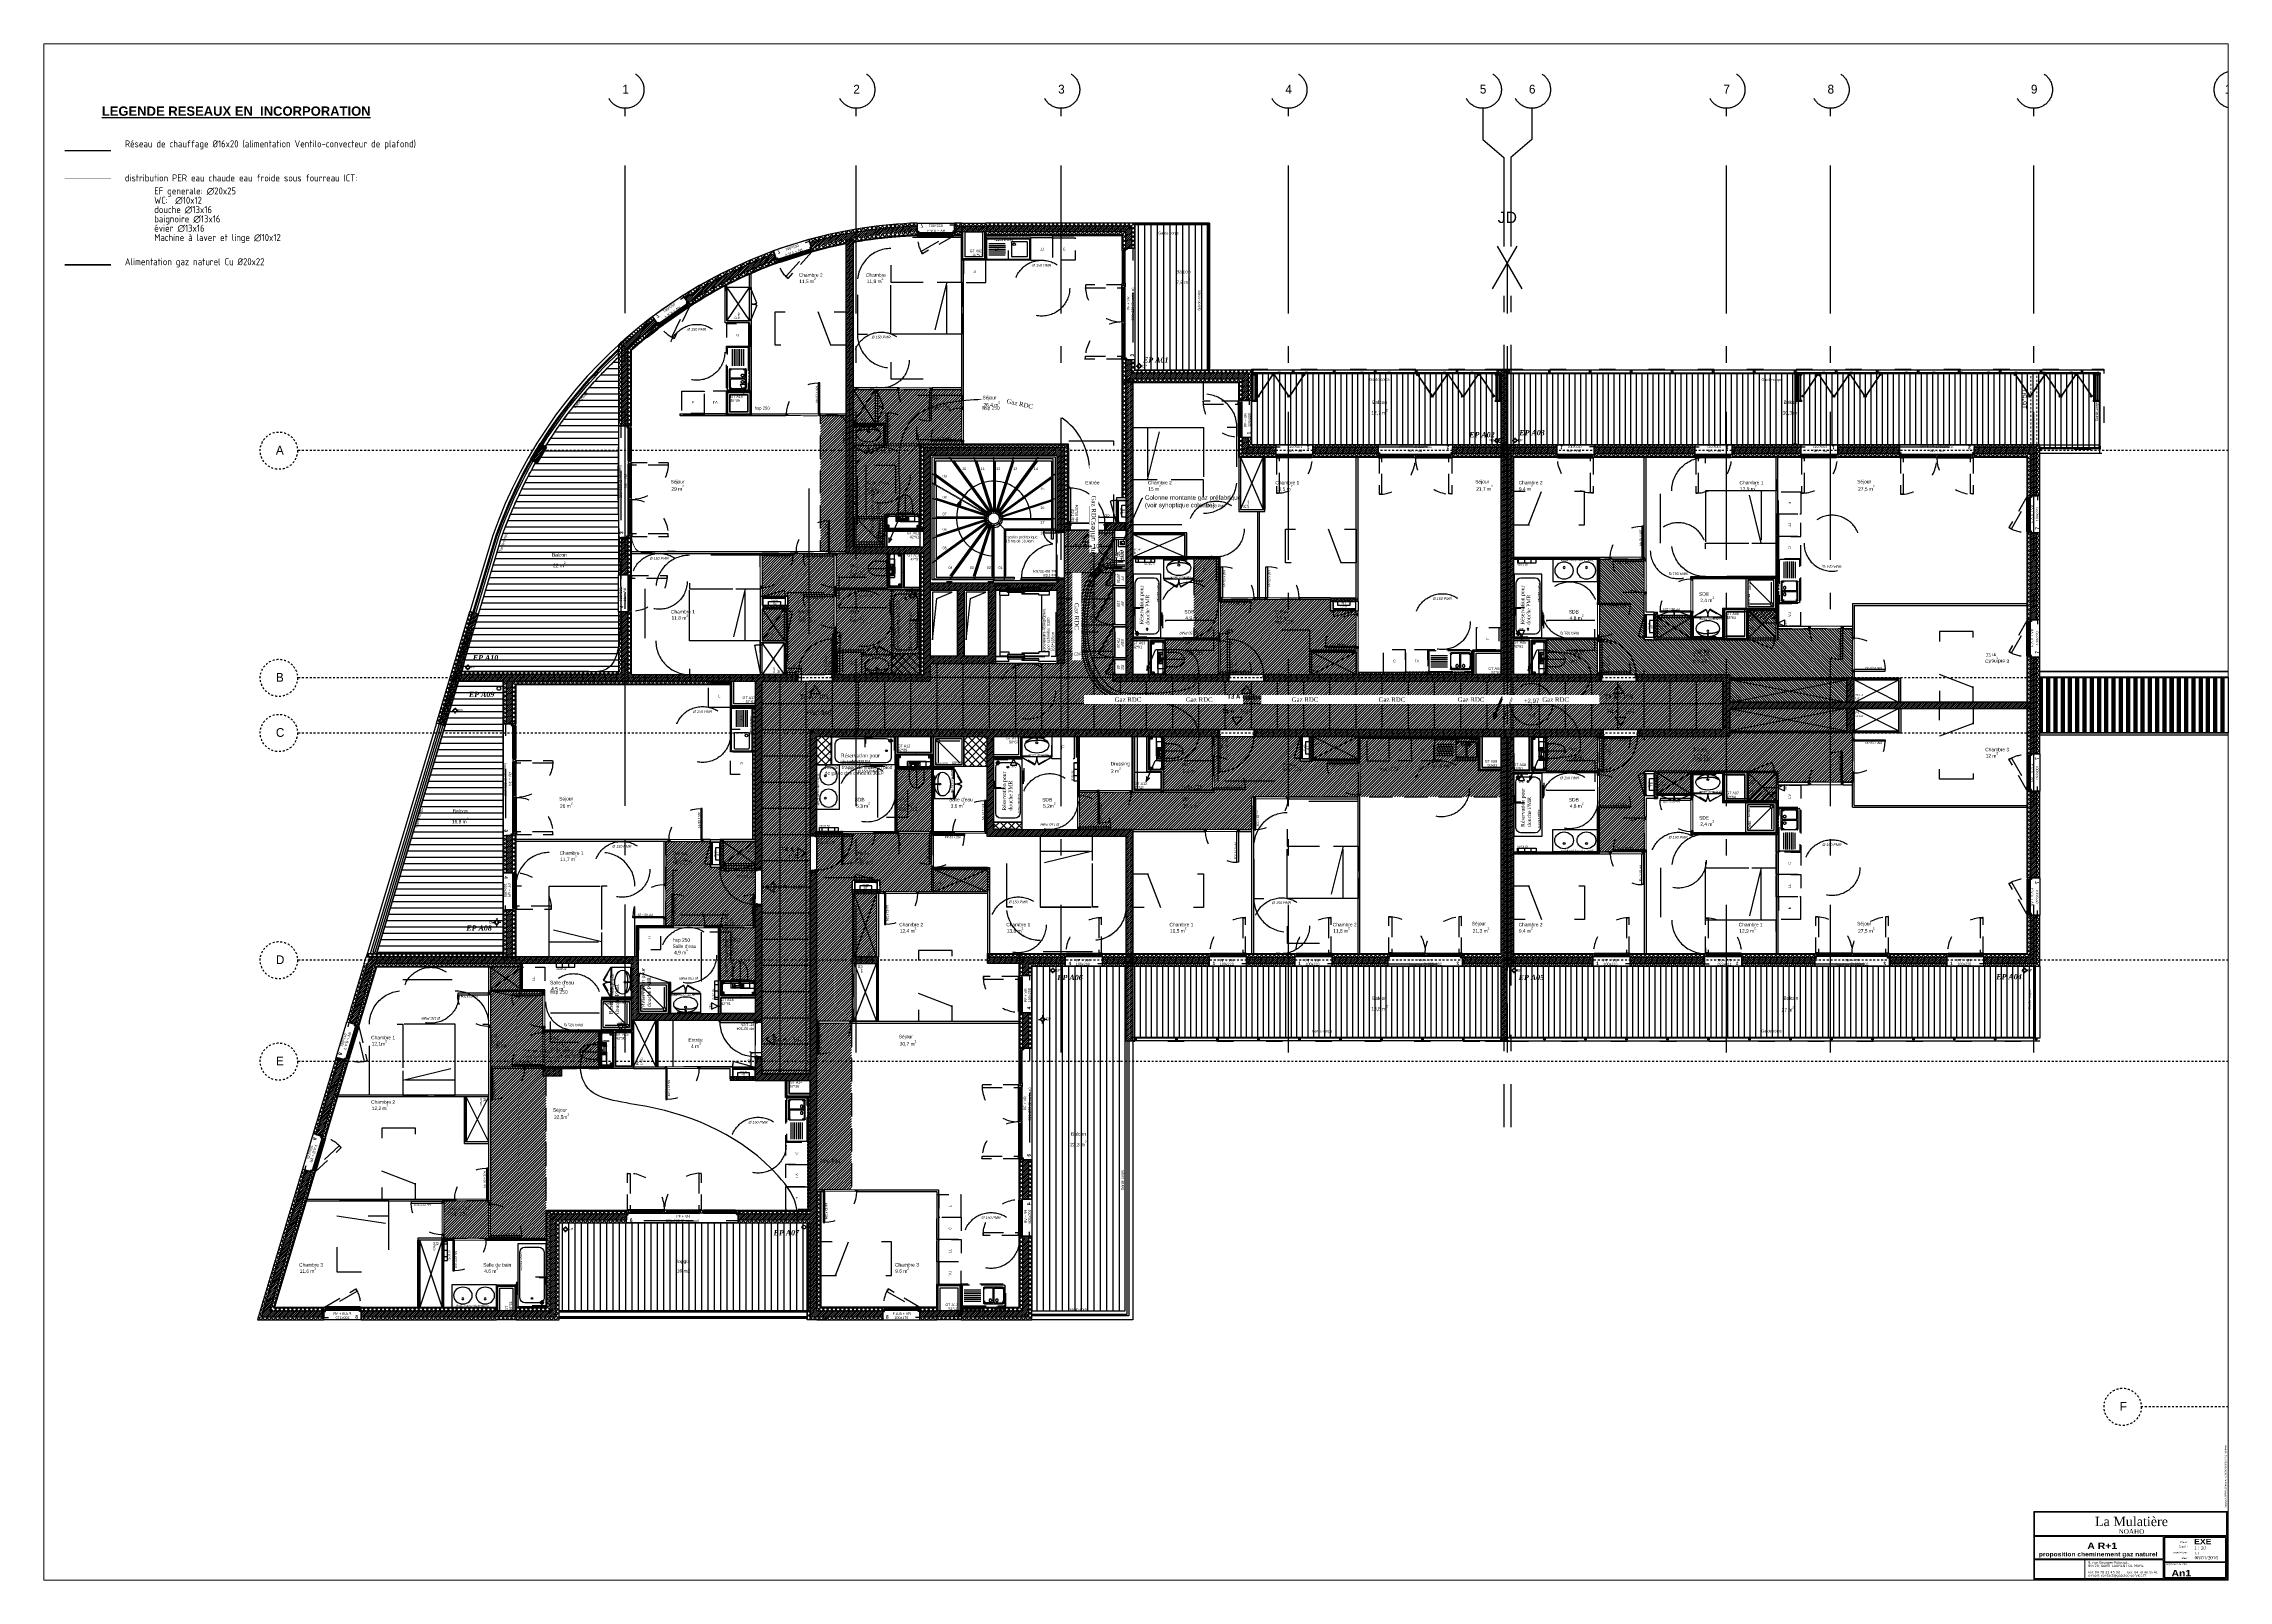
# Paper-space layout 'PB-A-n1 (2)' of a CAD drawing. Extents: x 3 to 1176, y 3 to 828.
# The model-space entities are those that its viewports show. They can reach past a viewport. Long polylines and large blocks are cut down to what shows.
import ezdxf
from ezdxf import colors
from ezdxf.entities.mleader import LeaderData, LeaderLine
from ezdxf.enums import TextEntityAlignment as Align
from ezdxf.math import Vec2, Vec3

# ---------------------------------------------------------------- set-up
doc = ezdxf.new("R2010")
doc.units = 0
for name, pattern in [('ACAD_ISO03W100', [0.295276, 0.11811, -0.177165]), ('ACAD_ISO14W100', [24, 12, -3, 0, -3, 0, -3, 0, -3]), ('ISO-03', [1.5, 0.6, -0.9]), ('ISO-07', [0.175, 0.025, -0.15]), ('prlm_chauff', [0.93, 0.75, -0.065, 0.05, -0.065]), ('prlm_ef', [0.165, 0.1, -0.065]), ('prlm_vmc', [0.282222, 0.141111, -0.141111]), ('Style de ligne -1', [0.41664, 0.20828, -0.20836]), ('Style de ligne -11', [0.347222, 0.20828, -0.138942]), ('Style de ligne -12', [0.164042, 0.054681, -0.109361]), ('Style de ligne -13', [0.147638, 0.098425, -0.049213]), ('Style de ligne -14', [0.147638, 0.098425, -0.049213]), ('Style de ligne -17', [0.347222, 0.20828, -0.138942]), ('Style de ligne -18', [0.164042, 0.054681, -0.109361]), ('Style de ligne -19', [0.166667, 0.055556, -0.111111]), ('Style de ligne -5', [0.20828, 0.069425, -0.138855]), ('Style de ligne -6', [1.04164, 0.625, -0.20828, 0.06943, -0.13893]), ('VW-01', [0.41656, 0.20828, -0.20828])]:
    doc.linetypes.add(name, pattern=pattern)
doc.layers.get('0').update_dxf_attribs({"color": 252})
for name, color, linetype in [('_GAZELEC-EAU CHAUDE', 1, 'Continuous'), ('_GC2E-PB-chauffage', 20, 'ACAD_ISO14W100'), ('B amÈnagement intÈrieur_Hatch', 252, 'Continuous'), ('B aménagement intérieur', 252, 'Continuous'), ('B BATI-équipement-sanitaires', 252, 'Continuous'), ('B faience', 252, 'Style de ligne -11'), ('B Faux plafonds', 252, 'Continuous'), ('B Faux plafonds_Hatch', 252, 'Continuous'), ('B GÈnÈral_Hatch', 252, 'Continuous'), ('B Général', 252, 'Continuous'), ('C ANNOTATIONS-axes horizontaux', 252, 'Style de ligne -1'), ('C ANNOTATIONS-niveaux', 252, 'Continuous'), ('C ANNOTATIONS-PMR', 252, 'Style de ligne -5'), ('C ANNOTATIONS-prestations', 252, 'Continuous'), ('C ANNOTATIONS-prestations_Hatch', 252, 'Continuous'), ('C ANNOTATIONS-texte', 252, 'Continuous'), ('C ANNOTATIONS-texte surfaces', 252, 'Continuous'), ('C ANNOTATIONS-textes-numérotation gaine', 252, 'ISO-03'), ('D SURFACES-shab', 252, 'Continuous'), ('F REMPLISSAGE-TE', 252, 'Continuous'), ('F REMPLISSAGE-TE_Hatch', 252, 'Continuous'), ('F REMPLISSAGE-vert clair', 252, 'Continuous'), ('F REMPLISSAGE-vert foncé', 252, 'Continuous'), ('F REMPLISSAGE-vert hachurÈ_Hatch', 252, 'Continuous'), ('F REMPLISSAGE-vert hachuré', 252, 'Continuous'), ('GAZ-GAZ N-1', 202, 'Continuous'), ('Général', 252, 'Continuous'), ('passage réseaux', 7, 'Continuous'), ('prlm-CHAUFF', 30, 'Continuous'), ('prlm-EAU-EF', 161, 'Continuous'), ('prlm-EAU-EPEXT', 145, 'Continuous'), ('prlm-GAZ', 20, 'Continuous'), ('prlm-GT', 242, 'Continuous'), ('prlm-MOD-PB', 123, 'Continuous')]:
    doc.layers.add(name, color=color, linetype=linetype)
for name, color, linetype, lineweight in [('B BATI-lumon', 252, 'Continuous', 20), ('B BATI-structure', 252, 'VW-01', 18), ('prlm-ZCARTOUCHE', 181, 'Continuous', 13), ('w_.prlm-EAU-EPEXT', 252, 'Continuous', 18)]:
    doc.layers.add(name, color=color, linetype=linetype, lineweight=lineweight)
doc.styles.add('Arial', font='arial.ttf')
doc.styles.add('Eurostile', font='')
doc.styles.add('Eurostile (bold)', font='')
doc.styles.add('Eurostile (italic)', font='')
doc.styles.add('prlm-ariblk', font='ariblk.ttf', dxfattribs={"height": 2.7})
doc.styles.add('prlm-chauff', font='trebucbi.ttf', dxfattribs={"height": 18})
doc.styles.add('prlm-eau-ep', font='timesbi.ttf', dxfattribs={"height": 18})
doc.styles.add('prlm-georgia', font='georgia.ttf', dxfattribs={"height": 1.8})
doc.styles.add('prlm-narrow', font='swissc.ttf', dxfattribs={"height": 10})
doc.styles.add('prlm-verdana', font='verdana.ttf', dxfattribs={"height": 0.9})
doc.styles.add('prlm-vmc', font='pala.ttf', dxfattribs={"height": 14})
doc.styles.get("Standard").update_dxf_attribs({"font": 'isocp.shx', "height": 15})
doc.styles.add('Times New Roman (bold italic)', font='timesbi.ttf')
doc.styles.get('Eurostile').set_extended_font_data('Eurostile')
doc.styles.get('Eurostile (bold)').set_extended_font_data('Eurostile', bold=True)
doc.styles.get('Eurostile (italic)').set_extended_font_data('Eurostile', italic=True)
picture_1 = doc.add_image_def('image1.jpg', size_in_pixel=(285, 105))
pattern_1 = [(45, (0, 0.2205), (-3.5277778, 3.3072917), [])]
pattern_2 = [(-90, (-81.019, 107.5736), (2.4602994, -4.2613636), [2.840909, -5.681818]), (30, (-81.019, 107.5736), (2.4602994, 4.2613636), [2.840909, -5.681818]), (-30, (-76.0983, 104.7327), (4.9205988, -9e-09), [2.840909, -5.681818])]
pattern_3 = [(45, (0, 0), (2.4253472, -2.6458333), [])]
pattern_4 = [(45, (0, 0), (-5.656854, 5.656854), []), (135, (0, 0), (5.656854, 5.656854), [])]
pattern_5 = [(180, (1.6667, -3e-21), (5e-14, 5), [])]
pattern_6 = [(180, (107.5736, 81.019), (-4.261364, -2.460299), [2.84091, -5.68182]), (300, (107.5736, 81.019), (4.261364, -2.460299), [2.84091, -5.68182]), (240, (104.7327, 76.0983), (-9e-09, -4.920599), [2.84091, -5.68182])]
pattern_7 = [(225, (0, 0), (5.656854, -5.656854), []), (315, (0, 0), (-5.656854, -5.656854), [])]
pattern_8 = [(90, (81.019, -107.5736), (-2.4603, 4.261364), [2.84091, -5.68182]), (210, (81.019, -107.5736), (-2.4603, -4.261364), [2.84091, -5.68182]), (150, (76.0983, -104.7327), (-4.9206, 9e-09), [2.84091, -5.68182])]
pattern_9 = [(135, (0, 0), (-5.656854, -5.656854), []), (225, (0, 0), (-5.656854, 5.656854), [])]
pattern_10 = [(-90, (-1e-15, 1.6667), (-5, 5e-14), [])]
pattern_11 = [(-89.987, (-81.0432, 107.5553), (2.461262, -4.260808), [2.84091, -5.68182]), (30.013, (-81.0432, 107.5553), (2.459337, 4.26192), [2.84091, -5.68182]), (-29.987, (-76.122, 104.7155), (4.920599, 0.001112), [2.84091, -5.68182])]
pattern_12 = [(135, (0, 0), (-5.656854, -5.656854), []), (225, (0, 0), (-5.656854, 5.656854), [])]
pattern_13 = [(90, (-9e-16, -1.6667), (5, -6e-14), [])]
pattern_14 = [(90, (1e-16, -1.6667), (5, -5e-14), [])]
pattern_15 = [(0, (-107.5736, -81.019), (4.261364, 2.4603), [2.84091, -5.68182]), (120, (-107.5736, -81.019), (-4.261364, 2.4603), [2.84091, -5.68182]), (60, (-104.7327, -76.0983), (9e-09, 4.9206), [2.84091, -5.68182])]
pattern_16 = [(90, (0, 0), (17, 0), [])]
pattern_17 = [(-45, (0, 0), (5.656854, 5.656854), []), (45, (0, 0), (5.656854, -5.656854), [])]
pattern_18 = [(45, (0, 0), (-5.656854, 5.656854), []), (135, (0, 0), (5.656854, 5.656854), [])]
pattern_19 = [(-45, (0, 0), (5.656854, 5.656854), []), (45, (0, 0), (5.656854, -5.656854), [])]
pattern_20 = [(-135, (0, 0), (5.656854, -5.656854), []), (-45, (0, 0), (-5.656854, -5.656854), [])]
pattern_21 = [(135, (0, 0), (-5.656854, -5.656854), []), (225, (0, 0), (-5.656854, 5.656854), [])]
pattern_22 = [(45, (0, 0), (-5.656854, 5.656854), []), (135, (0, 0), (5.656854, 5.656854), [])]
pattern_23 = [(-61.70865, (0, 0), (7.044391, 3.791642), []), (28.29135, (0, 0), (3.791642, -7.044391), [])]
pattern_24 = [(-135, (0, 0), (5.656854, -5.656854), []), (-45, (0, 0), (-5.656854, -5.656854), [])]
pattern_25 = [(45, (0, 0), (-5.656854, 5.656854), []), (135, (0, 0), (5.656854, 5.656854), [])]
pattern_26 = [(-135, (0, 0), (5.656854, -5.656854), []), (-45, (0, 0), (-5.656854, -5.656854), [])]
pattern_27 = [(45, (0, 0), (-5.656854, 5.656854), []), (135, (0, 0), (5.656854, 5.656854), [])]
pattern_28 = [(225, (0, 0), (5.656854, -5.656854), []), (315, (0, 0), (-5.656854, -5.656854), [])]
pattern_29 = [(225, (0, 0), (5.656854, -5.656854), []), (315, (0, 0), (-5.656854, -5.656854), [])]
pattern_30 = [(225, (0, 0), (5.656854, -5.656854), []), (315, (0, 0), (-5.656854, -5.656854), [])]
pattern_31 = [(-135, (0, 0), (5.656854, -5.656854), []), (-45, (0, 0), (-5.656854, -5.656854), [])]
pattern_32 = [(45, (0, 0), (-5.656854, 5.656854), []), (135, (0, 0), (5.656854, 5.656854), [])]
pattern_33 = [(45, (0, 0), (-5.656854, 5.656854), []), (135, (0, 0), (5.656854, 5.656854), [])]
pattern_34 = [(45, (0, 0), (-5.656854, 5.656854), []), (135, (0, 0), (5.656854, 5.656854), [])]
pattern_35 = [(45, (0, 0), (-5.656854, 5.656854), []), (135, (0, 0), (5.656854, 5.656854), [])]
pattern_36 = [(135, (0, 0), (-5.656854, -5.656854), []), (225, (0, 0), (-5.656854, 5.656854), [])]
pattern_37 = [(135, (0, 0), (-5.656854, -5.656854), []), (225, (0, 0), (-5.656854, 5.656854), [])]
pattern_38 = [(135, (0, 0), (-5.656854, -5.656854), []), (225, (0, 0), (-5.656854, 5.656854), [])]
pattern_39 = [(45, (0, 0), (-5.61266, 5.61266), [])]
pattern_40 = [(45, (4270.1466, 4863.8615), (-3.527778, 3.30729), [])]
pattern_41 = [(270, (4270.1466, 4865.3077), (-5, 5e-14), [])]
pattern_42 = [(180, (4377.7202, 4944.66), (-4.261364, -2.4603), [2.84091, -5.68182]), (300, (4377.7202, 4944.66), (4.261364, -2.4603), [2.84091, -5.68182]), (240, (4374.8793, 4939.7394), (-9e-09, -4.920599), [2.84091, -5.68182])]

# ---------------------------------------------------------------- blocks, each defined once
blk = doc.blocks.new('$CTaff')
at = {"layer": 'prlm-ZCARTOUCHE', "color": 0, "linetype": 'ByBlock', "lineweight": -2, "style": 'prlm-georgia', "flags": 8}
blk.add_attdef('CTAFF', text='', height=5, dxfattribs=at).set_placement((-52.5, 32.1), align=Align.MIDDLE_CENTER)
blk = doc.blocks.new('$CTcli')
at = {"layer": 'prlm-ZCARTOUCHE', "color": 0, "linetype": 'ByBlock', "lineweight": -2, "style": 'prlm-georgia', "flags": 8}
blk.add_attdef('CTCLI', text='', height=2.5, dxfattribs=at).set_placement((-52.5, 26.7), align=Align.MIDDLE_CENTER)
blk = doc.blocks.new('$ctpha')
at = {"layer": 'prlm-ZCARTOUCHE', "color": 0, "style": 'prlm-ariblk', "flags": 8}
blk.add_attdef('CTPHA', text='', height=2.9, dxfattribs=at).set_placement((0, 0), align=Align.MIDDLE_CENTER)
blk = doc.blocks.new('$CTsca')
at = {"layer": 'prlm-ZCARTOUCHE', "color": 0, "style": 'prlm-georgia', "flags": 8}
blk.add_attdef('CTSCA', (-18.8, 17), '', height=1.8, dxfattribs=at)
blk = doc.blocks.new('$CTtit')
at = {"layer": 'prlm-ZCARTOUCHE', "color": 0, "linetype": 'ByBlock', "lineweight": -2, "style": 'prlm-ariblk', "flags": 8}
blk.add_attdef('CTTIT', text='', height=3.5, dxfattribs=at).set_placement((-68.2, 19), align=Align.MIDDLE_CENTER)
blk = doc.blocks.new('$ctlot')
at = {"layer": 'prlm-ZCARTOUCHE', "color": 0, "style": 'prlm-ariblk', "flags": 8}
blk.add_attdef('CTLOT', text='', height=2.8, dxfattribs=at).set_placement((0, 0), align=Align.MIDDLE_CENTER)
blk = doc.blocks.new('B n1.Groupe-3-1')
at = {"layer": 'B Général', "linetype": 'Continuous'}
for p, q in [((117949.6, -121675.2), (117949.6, -121823.7)), ((117953.1, -121675.2), (117953.1, -121823.7)), ((117964.5, -121675.2), (117964.5, -121823.7)), ((117968.1, -121675.2), (117968.1, -121823.7)), ((117969.1, -121675.2), (117969.1, -121823.7)), ((117972.6, -121675.2), (117972.6, -121823.7)), ((117984, -121675.2), (117984, -121823.7)), ((117987.6, -121675.2), (117987.6, -121823.7)), ((117988.6, -121675.2), (117988.6, -121823.7)), ((117992.1, -121675.2), (117992.1, -121823.7)), ((118003.5, -121675.2), (118003.5, -121823.7)), ((118007.1, -121675.2), (118007.1, -121823.7)), ((118008.1, -121675.2), (118008.1, -121823.7)), ((118011.6, -121675.2), (118011.6, -121823.7)), ((118023, -121675.2), (118023, -121823.7)), ((118026.6, -121675.2), (118026.6, -121823.7)), ((118027.6, -121675.2), (118027.6, -121823.7)), ((118031.1, -121675.2), (118031.1, -121823.7)), ((118042.5, -121675.2), (118042.5, -121823.7)), ((118046.1, -121675.2), (118046.1, -121823.7)), ((118047.1, -121675.2), (118047.1, -121823.7)), ((118050.6, -121675.2), (118050.6, -121823.7)), ((118062, -121675.2), (118062, -121823.7)), ((118065.6, -121675.2), (118065.6, -121823.7)), ((118066.6, -121675.2), (118066.6, -121823.7)), ((118070.1, -121675.2), (118070.1, -121823.7)), ((118081.5, -121675.2), (118081.5, -121823.7)), ((118085.1, -121675.2), (118085.1, -121823.7)), ((118086.1, -121675.2), (118086.1, -121823.7)), ((118089.6, -121675.2), (118089.6, -121823.7)), ((118101, -121675.2), (118101, -121823.7)), ((118104.6, -121675.2), (118104.6, -121823.7)), ((118105.6, -121675.2), (118105.6, -121823.7)), ((118109.1, -121675.2), (118109.1, -121823.7)), ((118120.5, -121675.2), (118120.5, -121823.7)), ((118124.1, -121675.2), (118124.1, -121823.7)), ((118125.1, -121675.2), (118125.1, -121823.7)), ((118128.6, -121675.2), (118128.6, -121823.7)), ((118140, -121675.2), (118140, -121823.7)), ((118143.6, -121675.2), (118143.6, -121823.7)), ((118144.6, -121675.2), (118144.6, -121823.7)), ((118148.1, -121675.2), (118148.1, -121823.7)), ((118159.5, -121675.2), (118159.5, -121823.7)), ((118163.1, -121675.2), (118163.1, -121823.7)), ((118164.1, -121675.2), (118164.1, -121823.7)), ((118167.6, -121675.2), (118167.6, -121823.7)), ((118179, -121675.2), (118179, -121823.7)), ((118182.6, -121675.2), (118182.6, -121823.7)), ((118183.6, -121675.2), (118183.6, -121823.7)), ((118187.1, -121675.2), (118187.1, -121823.7)), ((118198.5, -121675.2), (118198.5, -121823.7)), ((118202.1, -121675.2), (118202.1, -121823.7)), ((118203.1, -121675.2), (118203.1, -121823.7)), ((118206.6, -121675.2), (118206.6, -121823.7)), ((118218, -121675.2), (118218, -121823.7)), ((118221.6, -121675.2), (118221.6, -121823.7)), ((118222.6, -121675.2), (118222.6, -121823.7)), ((118226.1, -121675.2), (118226.1, -121823.7)), ((118237.5, -121675.2), (118237.5, -121823.7)), ((118241.1, -121675.2), (118241.1, -121823.7)), ((118242.1, -121675.2), (118242.1, -121823.7)), ((118245.6, -121675.2), (118245.6, -121823.7)), ((118257, -121675.2), (118257, -121823.7)), ((118260.6, -121675.2), (118260.6, -121823.7)), ((118261.6, -121675.2), (118261.6, -121823.7)), ((118265.1, -121675.2), (118265.1, -121823.7)), ((118276.5, -121675.2), (118276.5, -121823.7)), ((118280.1, -121675.2), (118280.1, -121823.7)), ((118281.1, -121675.2), (118281.1, -121823.7)), ((118284.6, -121675.2), (118284.6, -121823.7)), ((118296, -121675.2), (118296, -121823.7)), ((118299.6, -121675.2), (118299.6, -121823.7)), ((118300.6, -121675.2), (118300.6, -121823.7)), ((118304.1, -121675.2), (118304.1, -121823.7)), ((118315.5, -121675.2), (118315.5, -121823.7)), ((118319.1, -121675.2), (118319.1, -121823.7)), ((118320.1, -121675.2), (118320.1, -121823.7)), ((118323.6, -121675.2), (118323.6, -121823.7)), ((118335, -121675.2), (118335, -121823.7)), ((118338.6, -121675.2), (118338.6, -121823.7)), ((118339.6, -121675.2), (118339.6, -121823.7)), ((118343.1, -121675.2), (118343.1, -121823.7)), ((118354.5, -121675.2), (118354.5, -121823.7)), ((118358.1, -121675.2), (118358.1, -121823.7)), ((118359.1, -121675.2), (118359.1, -121823.7)), ((118362.6, -121675.2), (118362.6, -121823.7)), ((118374, -121675.2), (118374, -121823.7)), ((118377.6, -121675.2), (118377.6, -121823.7)), ((118378.6, -121675.2), (118378.6, -121823.7)), ((118382.1, -121675.2), (118382.1, -121823.7)), ((118393.5, -121675.2), (118393.5, -121823.7)), ((118397.1, -121675.2), (118397.1, -121823.7)), ((118398.1, -121675.2), (118398.1, -121823.7)), ((118401.6, -121675.2), (118401.6, -121823.7)), ((118413, -121675.2), (118413, -121823.7)), ((118416.6, -121675.2), (118416.6, -121823.7)), ((118417.6, -121675.2), (118417.6, -121823.7)), ((118421.1, -121675.2), (118421.1, -121823.7)), ((118432.5, -121675.2), (118432.5, -121823.7)), ((118436.1, -121675.2), (118436.1, -121823.7)), ((118437.1, -121675.2), (118437.1, -121823.7)), ((118440.6, -121675.2), (118440.6, -121823.7)), ((118452, -121675.2), (118452, -121823.7)), ((118455.6, -121675.2), (118455.6, -121823.7)), ((118456.6, -121675.2), (118456.6, -121823.7)), ((118460.1, -121675.2), (118460.1, -121823.7)), ((118471.5, -121675.2), (118471.5, -121823.7)), ((118475.1, -121675.2), (118475.1, -121823.7)), ((118476.1, -121675.2), (118476.1, -121823.7)), ((118479.6, -121675.2), (118479.6, -121823.7)), ((118491, -121675.2), (118491, -121823.7)), ((118494.6, -121675.2), (118494.6, -121823.7)), ((118495.6, -121675.2), (118495.6, -121823.7)), ((118499.1, -121675.2), (118499.1, -121823.7)), ((118510.5, -121675.2), (118510.5, -121823.7)), ((118514.1, -121675.2), (118514.1, -121823.7)), ((118515.1, -121675.2), (118515.1, -121823.7)), ((118518.6, -121675.2), (118518.6, -121823.7)), ((118530, -121675.2), (118530, -121823.7)), ((118533.6, -121675.2), (118533.6, -121823.7)), ((118534.6, -121675.2), (118534.6, -121823.7)), ((118538.1, -121675.2), (118538.1, -121823.7)), ((118549.5, -121675.2), (118549.5, -121823.7)), ((118553.1, -121675.2), (118553.1, -121823.7)), ((118554.1, -121675.2), (118554.1, -121823.7)), ((118557.6, -121675.2), (118557.6, -121823.7)), ((118569, -121675.2), (118569, -121823.7)), ((118572.6, -121675.2), (118572.6, -121823.7)), ((118573.6, -121675.2), (118573.6, -121823.7)), ((118577.1, -121675.2), (118577.1, -121823.7)), ((118588.5, -121675.2), (118588.5, -121823.7)), ((118592.1, -121675.2), (118592.1, -121823.7)), ((118593.1, -121675.2), (118593.1, -121823.7)), ((118596.6, -121675.2), (118596.6, -121823.7)), ((118608, -121675.2), (118608, -121823.7)), ((118611.6, -121675.2), (118611.6, -121823.7)), ((118612.6, -121675.2), (118612.6, -121823.7)), ((118616.1, -121675.2), (118616.1, -121823.7)), ((118627.5, -121675.2), (118627.5, -121823.7)), ((118631.1, -121675.2), (118631.1, -121823.7)), ((118632.1, -121675.2), (118632.1, -121823.7)), ((118635.6, -121675.2), (118635.6, -121823.7)), ((118647, -121675.2), (118647, -121823.7)), ((118650.6, -121675.2), (118650.6, -121823.7)), ((118651.6, -121675.2), (118651.6, -121823.7)), ((118655.1, -121675.2), (118655.1, -121823.7)), ((118666.5, -121675.2), (118666.5, -121823.7)), ((118670.1, -121675.2), (118670.1, -121823.7)), ((118671.1, -121675.2), (118671.1, -121823.7)), ((118674.6, -121675.2), (118674.6, -121823.7)), ((118686, -121675.2), (118686, -121823.7)), ((118689.6, -121675.2), (118689.6, -121823.7)), ((118690.6, -121675.2), (118690.6, -121823.7)), ((118694.1, -121675.2), (118694.1, -121823.7)), ((118705.5, -121675.2), (118705.5, -121823.7)), ((118709.1, -121675.2), (118709.1, -121823.7)), ((118710.1, -121675.2), (118710.1, -121823.7)), ((118713.6, -121675.2), (118713.6, -121823.7)), ((118725, -121675.2), (118725, -121823.7)), ((118728.6, -121675.2), (118728.6, -121823.7)), ((118729.6, -121675.2), (118729.6, -121823.7)), ((118733.1, -121675.2), (118733.1, -121823.7)), ((118744.5, -121675.2), (118744.5, -121823.7)), ((118748.1, -121675.2), (118748.1, -121823.7)), ((118749.1, -121675.2), (118749.1, -121823.7)), ((118752.6, -121675.2), (118752.6, -121823.7)), ((118764, -121675.2), (118764, -121823.7)), ((118767.6, -121675.2), (118767.6, -121823.7)), ((118768.6, -121675.2), (118768.6, -121823.7)), ((118772.1, -121675.2), (118772.1, -121823.7)), ((118783.5, -121675.2), (118783.5, -121823.7)), ((118787.1, -121675.2), (118787.1, -121823.7)), ((118788.1, -121675.2), (118788.1, -121823.7)), ((118791.6, -121675.2), (118791.6, -121823.7)), ((118803, -121675.2), (118803, -121823.7)), ((118806.6, -121675.2), (118806.6, -121823.7)), ((118807.6, -121675.2), (118807.6, -121823.7)), ((118811.1, -121675.2), (118811.1, -121823.7)), ((118822.5, -121675.2), (118822.5, -121823.7)), ((118826.1, -121675.2), (118826.1, -121823.7)), ((118827.1, -121675.2), (118827.1, -121823.7)), ((118830.6, -121675.2), (118830.6, -121823.7)), ((118842, -121675.2), (118842, -121823.7)), ((118845.6, -121675.2), (118845.6, -121823.7)), ((118846.6, -121675.2), (118846.6, -121823.7)), ((118850.1, -121675.2), (118850.1, -121823.7)), ((118861.5, -121675.2), (118861.5, -121823.7)), ((118865.1, -121675.2), (118865.1, -121823.7)), ((118866.1, -121675.2), (118866.1, -121823.7)), ((118869.6, -121675.2), (118869.6, -121823.7)), ((118881, -121675.2), (118881, -121823.7)), ((118884.6, -121675.2), (118884.6, -121823.7)), ((118885.6, -121675.2), (118885.6, -121823.7)), ((118889.1, -121675.2), (118889.1, -121823.7)), ((118900.5, -121675.2), (118900.5, -121823.7)), ((118904.1, -121675.2), (118904.1, -121823.7)), ((118905.1, -121675.2), (118905.1, -121823.7)), ((118908.6, -121675.2), (118908.6, -121823.7)), ((118920, -121675.2), (118920, -121823.7)), ((118923.6, -121675.2), (118923.6, -121823.7)), ((118924.6, -121675.2), (118924.6, -121823.7)), ((118928.1, -121675.2), (118928.1, -121823.7)), ((118939.5, -121675.2), (118939.5, -121823.7)), ((118943.1, -121675.2), (118943.1, -121823.7)), ((118944.1, -121675.2), (118944.1, -121823.7)), ((118947.6, -121675.2), (118947.6, -121823.7)), ((118959, -121675.2), (118959, -121823.7)), ((118962.6, -121675.2), (118962.6, -121823.7)), ((118963.6, -121675.2), (118963.6, -121823.7)), ((118967.1, -121675.2), (118967.1, -121823.7)), ((118978.5, -121675.2), (118978.5, -121823.7)), ((118982.1, -121675.2), (118982.1, -121823.7)), ((118983.1, -121675.2), (118983.1, -121823.7)), ((118986.6, -121675.2), (118986.6, -121823.7)), ((118998, -121675.2), (118998, -121823.7)), ((119001.6, -121675.2), (119001.6, -121823.7)), ((119002.6, -121675.2), (119002.6, -121823.7)), ((119006.1, -121675.2), (119006.1, -121823.7)), ((119017.5, -121675.2), (119017.5, -121823.7)), ((119021.1, -121675.2), (119021.1, -121823.7)), ((119022.1, -121675.2), (119022.1, -121823.7)), ((119025.6, -121675.2), (119025.6, -121823.7)), ((119037, -121675.2), (119037, -121823.7)), ((119040.6, -121675.2), (119040.6, -121823.7)), ((119041.6, -121675.2), (119041.6, -121823.7)), ((119045.1, -121675.2), (119045.1, -121823.7)), ((119056.5, -121675.2), (119056.5, -121823.7)), ((119060.1, -121675.2), (119060.1, -121823.7)), ((119061.1, -121675.2), (119061.1, -121823.7)), ((119064.6, -121675.2), (119064.6, -121823.7)), ((119076, -121675.2), (119076, -121823.7)), ((119079.6, -121675.2), (119079.6, -121823.7)), ((119080.6, -121675.2), (119080.6, -121823.7)), ((119084.1, -121675.2), (119084.1, -121823.7)), ((119095.5, -121675.2), (119095.5, -121823.7)), ((119099.1, -121675.2), (119099.1, -121823.7)), ((119100.1, -121675.2), (119100.1, -121823.7)), ((119103.6, -121675.2), (119103.6, -121823.7)), ((119115, -121675.2), (119115, -121823.7)), ((119118.6, -121675.2), (119118.6, -121823.7)), ((119119.6, -121675.2), (119119.6, -121823.7)), ((119123.1, -121675.2), (119123.1, -121823.7)), ((119134.5, -121675.2), (119134.5, -121823.7)), ((119138.1, -121675.2), (119138.1, -121823.7)), ((119139.1, -121675.2), (119139.1, -121823.7)), ((119154, -121675.2), (119154, -121823.7)), ((119157.6, -121675.2), (119157.6, -121823.7)), ((119158.6, -121675.2), (119158.6, -121823.7)), ((119162.1, -121675.2), (119162.1, -121823.7)), ((119173.5, -121675.2), (119173.5, -121823.7)), ((119177.1, -121675.2), (119177.1, -121823.7)), ((119178.1, -121675.2), (119178.1, -121823.7)), ((119181.6, -121675.2), (119181.6, -121823.7)), ((119193, -121675.2), (119193, -121823.7)), ((119196.6, -121675.2), (119196.6, -121823.7)), ((119197.6, -121675.2), (119197.6, -121823.7)), ((119201.1, -121675.2), (119201.1, -121823.7)), ((119212.5, -121675.2), (119212.5, -121823.7)), ((119216.1, -121675.2), (119216.1, -121823.7)), ((119217.1, -121675.2), (119217.1, -121823.7)), ((119220.6, -121675.2), (119220.6, -121823.7)), ((119232, -121675.2), (119232, -121823.7)), ((119235.6, -121675.2), (119235.6, -121823.7)), ((119236.6, -121675.2), (119236.6, -121823.7)), ((119240.1, -121675.2), (119240.1, -121823.7)), ((119251.5, -121675.2), (119251.5, -121823.7)), ((119255.1, -121675.2), (119255.1, -121823.7)), ((119256.1, -121675.2), (119256.1, -121823.7)), ((119259.6, -121675.2), (119259.6, -121823.7)), ((119271, -121675.2), (119271, -121823.7)), ((119274.6, -121675.2), (119274.6, -121823.7)), ((119275.6, -121675.2), (119275.6, -121823.7)), ((119279.1, -121675.2), (119279.1, -121823.7)), ((119290.5, -121675.2), (119290.5, -121823.7)), ((119294.1, -121675.2), (119294.1, -121823.7)), ((119295.1, -121675.2), (119295.1, -121823.7)), ((119298.6, -121675.2), (119298.6, -121823.7)), ((119310, -121675.2), (119310, -121823.7)), ((119313.6, -121675.2), (119313.6, -121823.7)), ((119314.6, -121675.2), (119314.6, -121823.7)), ((119318.1, -121675.2), (119318.1, -121823.7)), ((119329.5, -121675.2), (119329.5, -121823.7)), ((119333.1, -121675.2), (119333.1, -121823.7)), ((119334.1, -121675.2), (119334.1, -121823.7)), ((119337.6, -121675.2), (119337.6, -121823.7)), ((119349, -121675.2), (119349, -121823.7)), ((119352.6, -121675.2), (119352.6, -121823.7)), ((119353.6, -121675.2), (119353.6, -121823.7)), ((119357.1, -121675.2), (119357.1, -121823.7)), ((119368.5, -121675.2), (119368.5, -121823.7)), ((119372.1, -121675.2), (119372.1, -121823.7)), ((119373.1, -121675.2), (119373.1, -121823.7)), ((119376.6, -121675.2), (119376.6, -121823.7)), ((119388, -121675.2), (119388, -121823.7)), ((119391.6, -121675.2), (119391.6, -121823.7)), ((119392.6, -121675.2), (119392.6, -121823.7)), ((119396.1, -121675.2), (119396.1, -121823.7)), ((119407.5, -121675.2), (119407.5, -121823.7)), ((119411.1, -121675.2), (119411.1, -121823.7)), ((119412.1, -121675.2), (119412.1, -121823.7)), ((119415.6, -121675.2), (119415.6, -121823.7)), ((119427, -121675.2), (119427, -121823.7)), ((119430.6, -121675.2), (119430.6, -121823.7)), ((119431.6, -121675.2), (119431.6, -121823.7)), ((119435.1, -121675.2), (119435.1, -121823.7)), ((119446.5, -121675.2), (119446.5, -121823.7)), ((119450.1, -121675.2), (119450.1, -121823.7)), ((119451.1, -121675.2), (119451.1, -121823.7)), ((119454.6, -121675.2), (119454.6, -121823.7)), ((119466, -121675.2), (119466, -121823.7)), ((119469.6, -121675.2), (119469.6, -121823.7)), ((119470.6, -121675.2), (119470.6, -121823.7)), ((119474.1, -121675.2), (119474.1, -121823.7)), ((119485.5, -121675.2), (119485.5, -121823.7)), ((119489.1, -121675.2), (119489.1, -121823.7)), ((119490.1, -121675.2), (119490.1, -121823.7)), ((119493.6, -121675.2), (119493.6, -121823.7))]:
    blk.add_line(p, q, dxfattribs=at)
at = {"layer": 'B Général', "linetype": 'Continuous', "flags": 128}
for points in [[(117946.6, -121658.7), (119507.6, -121658.7), (119507.6, -121675.2), (117946.6, -121675.2)], [(117946.6, -121658.7), (119507.6, -121658.7), (119507.6, -121660.2), (117946.6, -121660.2)], [(117946.6, -121673.7), (119507.6, -121673.7), (119507.6, -121675.2), (117946.6, -121675.2)], [(117946.6, -121675.2), (119507.6, -121675.2), (119507.6, -121823.7), (117946.6, -121823.7)], [(117946.6, -121823.7), (119507.6, -121823.7), (119507.6, -121830.2), (117946.6, -121830.2)]]:
    blk.add_lwpolyline(points, close=True, dxfattribs=at)
blk = doc.blocks.new('A n1.Groupe-1')
at = {"layer": 'C ANNOTATIONS-prestations', "linetype": 'VW-01', "ltscale": 25.4}
for p, q in [((4950.2, 3374.5), (4957.7, 3374.5)), ((4961.4, 3385.8), (4961.4, 3378.2)), ((4961.4, 3363.2), (4961.4, 3370.8)), ((4972.7, 3374.5), (4965.2, 3374.5))]:
    blk.add_line(p, q, dxfattribs=at)
at = {"layer": 'C ANNOTATIONS-prestations', "linetype": 'VW-01', "ltscale": 25.4, "flags": 128}
for points in [[(4956.4, 3374.5, -1), (4966.4, 3374.5, -1)], [(4957.1, 3374.5, -1), (4965.8, 3374.5, -1)]]:
    blk.add_lwpolyline(points, format="xyb", close=True, dxfattribs=at)
at = {"layer": 'C ANNOTATIONS-prestations', "insert": (4970.4, 3379), "char_height": 7.06, "attachment_point": 1, "line_spacing_factor": 0.894142, "style": 'Eurostile'}
blk.add_mtext('EP', dxfattribs=at)
blk = doc.blocks.new('A n1.Rond 150_PMR')
at = {"layer": 'B Général', "linetype": 'VW-01', "ltscale": 25.4}
blk.add_circle((0, 0), 75, dxfattribs=at)
at = {"layer": 'B Général', "insert": (-61.5, 0), "char_height": 7.06, "attachment_point": 5, "rotation": 90, "line_spacing_factor": 0.894142, "style": 'Eurostile (italic)'}
blk.add_mtext('Ø 150 PMR', dxfattribs=at)
blk = doc.blocks.new('A n1.PP 80')
at = {"layer": 'B Général', "flags": 128}
blk.add_lwpolyline([(-43, 2.5), (-43, 85.5), (-39, 85.5), (-39, 2.5)], close=True, dxfattribs=at)
at = {"layer": 'B Général', "linetype": 'Style de ligne -18', "ltscale": 25.4, "flags": 128}
blk.add_lwpolyline([(46, 2.5), (45.3, 13.3), (43.1, 24), (39.5, 34.3), (34.6, 44), (28.4, 53), (21.1, 61.2), (12.7, 68.3), (3.5, 74.4), (-6.5, 79.2), (-17, 82.7), (-27.9, 84.8), (-39, 85.5)], dxfattribs=at)
at = {"layer": 'B Général', "linetype": 'Continuous', "flags": 128}
for points in [[(-45, 2.5), (-43, 2.5), (-43, 0), (-40, 0), (-40, -2.5), (-45, -2.5)], [(48, 2.5), (46, 2.5), (46, 0), (43, 0), (43, -2.5), (48, -2.5), (48, -2.5), (48, -2.5), (48, 1.8), (48, 1.8)]]:
    blk.add_lwpolyline(points, close=True, dxfattribs=at)
at = {"layer": 'C ANNOTATIONS-prestations', "insert": (-37.5, 32.5), "char_height": 5.883, "attachment_point": 1, "rotation": 90, "line_spacing_factor": 0.894142, "style": 'Eurostile'}
blk.add_mtext('PP 83 x 204', dxfattribs=at)
blk = doc.blocks.new('A n1.Groupe-2-1')
at = {"layer": 'B Général', "linetype": 'VW-01', "ltscale": 25.4}
blk.add_line((70, -100), (-70, -65.4), dxfattribs=at)
at = {"layer": 'B Général', "linetype": 'VW-01', "ltscale": 25.4, "flags": 128}
for points in [[(-70, 50), (70, 50), (70, -140), (-70, -140)], [(-70, -100), (70, -100), (70, -140), (-70, -140)]]:
    blk.add_lwpolyline(points, close=True, dxfattribs=at)
blk = doc.blocks.new('A n1.Lit 140.190_PMR 1')
at = {"layer": 'B Général', "linetype": 'VW-01', "ltscale": 25.4, "flags": 128}
for points in [[(-70, 50), (70, 50), (70, 140), (-70, 140)], [(-70, -140), (-70, 50), (-190, 50), (-190, -140)], [(190, -140), (190, 50), (70, 50), (70, -140)]]:
    blk.add_lwpolyline(points, close=True, dxfattribs=at)
at = {"layer": 'B Général', "linetype": 'VW-01', "ltscale": 25.4}
for centre, start, end in [((-70, 50), 90, 180), ((70, 50), 0, 90)]:
    blk.add_arc(centre, 90, start, end, dxfattribs=at)
at = {"layer": 'B Général'}
blk.add_blockref('A n1.Groupe-2-1', (0, 0), dxfattribs=at)
blk = doc.blocks.new('A n1.Groupe-3-1')
at = {"layer": 'B Général', "linetype": 'Style de ligne -19', "ltscale": 25.4}
for p, q in [((-22.6, -29.1), (-35.6, -29.1)), ((-29.1, -35.6), (-29.1, -22.6))]:
    blk.add_line(p, q, dxfattribs=at)
at = {"layer": 'B Général', "linetype": 'Style de ligne -19', "ltscale": 25.4, "flags": 128}
for points in [[(-40, -40), (-40, 40), (40, 40), (40, -40)], [(-38, -38), (-38, 38), (38, 38), (38, -38)]]:
    blk.add_lwpolyline(points, close=True, dxfattribs=at)
at = {"layer": 'B Général', "linetype": 'Style de ligne -19', "ltscale": 25.4}
for radius in [4, 3]:
    blk.add_circle((-29.1, -29.1), radius, dxfattribs=at)
blk = doc.blocks.new('A n1.Douche pointillée')
at = {"layer": 'B Général'}
blk.add_blockref('A n1.Groupe-3-1', (0, 0), dxfattribs=at)
blk = doc.blocks.new('A n1.Baignoire 75_170')
at = {"layer": 'B faience', "lineweight": 18, "flags": 128}
blk.add_lwpolyline([(-85, 38.5), (-85, -37.5), (86, -37.5)], dxfattribs=at)
at = {"layer": 'B Général', "linetype": 'Continuous', "flags": 128}
blk.add_lwpolyline([(-84, -36.5), (-84, 38.5), (86, 38.5), (86, -36.5)], close=True, dxfattribs=at)
blk.add_lwpolyline([(-74, -17.9), (-74, 19.9, -0.379059), (-60.3, 33.6), (62.5, 33.6, -0.377778), (76, 20.1), (76, -17.9, -0.374545), (62.3, -31.6), (-60.5, -31.6, -0.392593), (-74, -18.1)], format="xyb", close=True, dxfattribs=at)
at = {"layer": 'B Général', "linetype": 'Continuous'}
blk.add_circle((-61.7, 1), 2.5, dxfattribs=at)
at = {"layer": 'B Général'}
blk.add_blockref('A n1.Douche pointillée', (-44, 3.5), dxfattribs=at)
at = {"layer": 'C ANNOTATIONS-prestations', "insert": (62.5, 26.6), "char_height": 4.706, "width": 80, "attachment_point": 9, "line_spacing_factor": 0.894142, "style": 'Eurostile'}
blk.add_mtext('Baignoire 170x75', dxfattribs=at)
blk = doc.blocks.new('A n1.Lave Linge')
at = {"layer": 'B Général', "linetype": 'Style de ligne -13', "ltscale": 25.4, "flags": 128}
blk.add_lwpolyline([(-29.5, 30), (-29.5, 36), (30.5, 36), (30.5, 30)], dxfattribs=at)
blk.add_lwpolyline([(-29.5, 30), (30.5, 30), (30.5, -30), (-29.5, -30)], close=True, dxfattribs=at)
at = {"layer": 'B Général', "insert": (0, 0), "char_height": 7.06, "attachment_point": 5, "line_spacing_factor": 0.894142, "style": 'Eurostile'}
blk.add_mtext('LL', dxfattribs=at)
blk = doc.blocks.new('A n1.Lit 90.190')
at = {"layer": 'B Général', "linetype": 'VW-01', "ltscale": 25.4}
blk.add_line((45, 55), (-45, 20.4), dxfattribs=at)
at = {"layer": 'B Général', "linetype": 'VW-01', "ltscale": 25.4, "flags": 128}
for points in [[(-45, 95), (45, 95), (45, -95), (-45, -95)], [(-45, 95), (45, 95), (45, 55), (-45, 55)]]:
    blk.add_lwpolyline(points, close=True, dxfattribs=at)
blk = doc.blocks.new('A n1.Groupe-4-1')
at = {"layer": 'B Général', "linetype": 'Continuous'}
for centre, major_axis, ratio in [((0, -24.1), (32, 0), 0.65625), ((0, -17.2), (2.5, 0), 1), ((0, -7), (1.5, 0), 1)]:
    blk.add_ellipse(centre, major_axis=major_axis, ratio=ratio, dxfattribs=at)
for points in [[(-30.8, -18.4), (-20.7, -11.4), (-9.7, -11.3), (-4.7, -11.3), (0, -11.3)], [(30.8, -18.4), (20.7, -11.4), (9.7, -11.3), (4.7, -11.3), (0, -11.3)]]:
    blk.add_open_spline(points, degree=2, knots=[0, 0, 0, 1, 1, 2, 2, 2], dxfattribs=at)
blk.add_open_spline([(-30.5, -17.6), (-30.5, -17.6), (-30.5, -17.6)], degree=2, dxfattribs=at)
blk = doc.blocks.new('A n1.meuble vasque 80x60')
at = {"layer": 'B BATI-équipement-sanitaires', "linetype": 'Style de ligne -13', "ltscale": 25.4, "flags": 128}
for points in [[(-40, -3.1), (40, -3.1), (40, -53.1), (-40, -53.1)], [(-40, -56.1), (-5.4, -76.1), (-4.7, -74.9), (-39.3, -54.9)], [(40, -56.1), (5.4, -76.1), (4.7, -74.9), (39.4, -54.9)]]:
    blk.add_lwpolyline(points, close=True, dxfattribs=at)
at = {"layer": 'B BATI-équipement-sanitaires', "linetype": 'Style de ligne -13', "ltscale": 25.4}
for centre, start, end in [((-40, -56.1), 330, 0), ((40, -56.1), 180, 210)]:
    blk.add_arc(centre, 40, start, end, dxfattribs=at)
at = {"layer": 'B Général', "flags": 128}
blk.add_lwpolyline([(-40, 0), (40, 0), (40, -55), (-40, -55)], close=True, dxfattribs=at)
at = {"layer": 'B Général'}
blk.add_blockref('A n1.Groupe-4-1', (0, 0), dxfattribs=at)
at = {"layer": 'C ANNOTATIONS-prestations', "insert": (40, -53.1), "char_height": 4.706, "width": 80, "attachment_point": 9, "line_spacing_factor": 0.894142, "style": 'Eurostile'}
blk.add_mtext('meuble vasque 80x55', dxfattribs=at)
blk = doc.blocks.new('A n1.VMC')
at = {"layer": 'B Général', "linetype": 'VW-01', "ltscale": 25.4}
blk.add_line((0, 10.8), (0, 17), dxfattribs=at)
at = {"layer": 'B Général', "linetype": 'Continuous', "flags": 128}
blk.add_lwpolyline([(0, 10.8), (-8.3, -6.5), (8.3, -6.5)], close=True, dxfattribs=at)
at = {"layer": 'C ANNOTATIONS-prestations', "insert": (-7.1, -7.4), "char_height": 4.71, "attachment_point": 1, "line_spacing_factor": 0.894142, "style": 'Eurostile'}
blk.add_mtext('VMC', dxfattribs=at)
blk = doc.blocks.new('A n1.Sèche-serviette')
at = {"layer": 'B GÈnÈral_Hatch', "linetype": 'Continuous'}
h = blk.add_hatch(dxfattribs=at)
h.set_pattern_fill('H_BARDAGE V 150', color=256, style=0, pattern_type=2)
h.set_pattern_definition([(90, (0, 3.493), (17, 0), [])])
h.paths.add_polyline_path([(-25, 8.4925), (25, 8.4925), (25, -1.5075), (-25, -1.5075)])
at = {"layer": 'B Général', "linetype": 'Continuous', "flags": 128}
blk.add_lwpolyline([(-25, 8.4925), (25, 8.4925), (25, -1.5075), (-25, -1.5075)], close=True, dxfattribs=at)
at = {"layer": 'C ANNOTATIONS-prestations', "insert": (25, -8.4925), "char_height": 4.706, "width": 50, "attachment_point": 9, "line_spacing_factor": 0.894142, "style": 'Eurostile'}
blk.add_mtext('SS 50x10', dxfattribs=at)
blk = doc.blocks.new('A n1.Placard 60.120')
at = {"layer": 'B Général', "linetype": 'Continuous'}
for p, q in [((60, 29.8), (-60, -30.2)), ((-60, 29.8), (60, -30.2))]:
    blk.add_line(p, q, dxfattribs=at)
at = {"layer": 'B Général', "linetype": 'Continuous', "flags": 128}
blk.add_lwpolyline([(60, -30.2), (60, 29.8), (-60, 29.8), (-60, -30.2)], dxfattribs=at)
for points in [[(60, -30.2), (60, -35.2), (-60, -35.2), (-60, -30.2)], [(2.5, -32.7), (2.5, -35.2), (-60, -35.2), (-60, -32.7)], [(60, -30.2), (60, -32.7), (-2.5, -32.7), (-2.5, -30.2)]]:
    blk.add_lwpolyline(points, close=True, dxfattribs=at)
at = {"layer": 'B Général', "insert": (-56.8, 22.1), "char_height": 7.06, "attachment_point": 1, "line_spacing_factor": 0.894142, "style": 'Eurostile'}
blk.add_mtext('Pl.', dxfattribs=at)
at = {"layer": 'C ANNOTATIONS-prestations', "insert": (-56.8, 9.4), "char_height": 4.71, "attachment_point": 4, "line_spacing_factor": 0.894142, "style": 'Eurostile'}
blk.add_mtext('60*120', dxfattribs=at)
blk = doc.blocks.new('A n1.Frigo')
at = {"layer": 'B Général', "linetype": 'Style de ligne -13', "ltscale": 25.4, "flags": 128}
blk.add_lwpolyline([(-30, 30), (30, 30), (30, -30), (-30, -30)], close=True, dxfattribs=at)
blk.add_lwpolyline([(30, -30), (30, -36), (-30, -36), (-30, -30)], dxfattribs=at)
at = {"layer": 'B Général', "insert": (0, 0), "char_height": 7.06, "attachment_point": 5, "line_spacing_factor": 0.894142, "style": 'Eurostile'}
blk.add_mtext('F', dxfattribs=at)
blk = doc.blocks.new('A n1.Cuisson')
at = {"layer": 'B Général', "linetype": 'Style de ligne -13', "ltscale": 25.4, "flags": 128}
blk.add_lwpolyline([(-30, 30), (-30, 36), (30, 36), (30, 30)], dxfattribs=at)
blk.add_lwpolyline([(-30, 30), (30, 30), (30, -30), (-30, -30)], close=True, dxfattribs=at)
at = {"layer": 'B Général', "insert": (0, 0), "char_height": 7.06, "attachment_point": 5, "line_spacing_factor": 0.894142, "style": 'Eurostile'}
blk.add_mtext('C', dxfattribs=at)
blk = doc.blocks.new('A n1.Evier 120.60 T3 et +')
at = {"layer": 'B Général', "linetype": 'Style de ligne -13', "ltscale": 25.4}
for p, q in [((-57.5, -55.5), (-57.5, -4.5)), ((-55.5, -2.5), (55.5, -2.5)), ((55.5, -57.5), (-55.5, -57.5)), ((-52.5, -20), (-7.5, -20)), ((-52.5, -25), (-7.5, -25)), ((-52.5, -30), (-7.5, -30)), ((-52.5, -35), (-7.5, -35)), ((-52.5, -40), (-7.5, -40)), ((-52.1, -15), (-7.9, -15)), ((-52.1, -45), (-7.9, -45)), ((0, -50.5), (0, -9.5)), ((2, -7.5), (51.8, -7.5)), ((51.8, -52.5), (2, -52.5)), ((9.2, -50), (9.2, -50)), ((19, -10), (19, -10)), ((25.6, -43.3), (25.6, -43.3)), ((53.8, -9.5), (53.8, -50.5)), ((57.5, -4.5), (57.5, -55.5))]:
    blk.add_line(p, q, dxfattribs=at)
at = {"layer": 'B Général', "linetype": 'Style de ligne -13', "ltscale": 25.4, "flags": 128}
blk.add_lwpolyline([(-60, 0), (-60, 6), (60, 6), (60, 0)], dxfattribs=at)
blk.add_lwpolyline([(-60, 0), (60, 0), (60, -60), (-60, -60)], close=True, dxfattribs=at)
for points in [[(25.6, -12), (25.6, -48, -0.414212), (23.6, -50), (4.5, -50, -0.198914), (3.1, -49.4, -0.198914), (2.5, -48), (2.5, -12, -0.414214), (4.5, -10)], [(25.6, -12, 0.414212), (23.6, -10), (4.5, -10)], [(28.1, -12), (28.1, -48, 0.414212), (30.1, -50), (49.3, -50, 0.198914), (50.7, -49.4, 0.198914), (51.3, -48), (51.3, -12, 0.414214), (49.3, -10)], [(28.1, -12, -0.414212), (30.1, -10), (49.3, -10)]]:
    blk.add_lwpolyline(points, format="xyb", dxfattribs=at)
at = {"layer": 'B Général', "linetype": 'Style de ligne -13', "ltscale": 25.4}
for centre, start, end in [((-55.5, -4.5), 90, 180), ((-55.5, -55.5), 180, 270), ((2, -9.5), 90, 180), ((2, -50.5), 180, 270), ((51.8, -9.5), 0, 90), ((51.8, -50.5), 270, 0), ((55.5, -4.5), 0, 90), ((55.5, -55.5), 270, 0)]:
    blk.add_arc(centre, 2, start, end, dxfattribs=at)
for centre in [(18.1, -17), (35.6, -17)]:
    blk.add_ellipse(centre, major_axis=(3.54, 0), ratio=1, dxfattribs=at)
blk = doc.blocks.new('A n1.Lave Vaisselle')
at = {"layer": 'B Général', "linetype": 'Style de ligne -13', "ltscale": 25.4, "flags": 128}
blk.add_lwpolyline([(-30, 30), (-30, 36), (30, 36), (30, 30)], dxfattribs=at)
blk.add_lwpolyline([(-30, 30), (30, 30), (30, -30), (-30, -30)], close=True, dxfattribs=at)
at = {"layer": 'B Général', "insert": (0, 0), "char_height": 7.06, "attachment_point": 5, "line_spacing_factor": 0.894142, "style": 'Eurostile'}
blk.add_mtext('LV', dxfattribs=at)
blk = doc.blocks.new('A n1.Groupe-5-1')
at = {"layer": 'B Général', "flags": 128}
for points in [[(-31.5, -5.8), (-31.5, -0.8), (-29, -0.8), (-29, -3.3), (-26.5, -3.3), (-26.5, -5.8)], [(26, -0.8), (26, -3.3), (-29, -3.3), (-29, -0.8)], [(28.5, -5.8), (28.5, -0.8), (26, -0.8), (26, -3.3), (23.5, -3.3), (23.5, -5.8)]]:
    blk.add_lwpolyline(points, close=True, dxfattribs=at)
blk = doc.blocks.new('A n1.TE')
at = {"layer": 'B Général', "linetype": 'Style de ligne -13', "ltscale": 25.4}
blk.add_line((-31.5, -0.8), (26.4, 15.6), dxfattribs=at)
at = {"layer": 'B Général', "flags": 128}
for points in [[(28.5, -5.8), (28.5, -25.8), (-31.5, -25.8), (-31.5, -5.8)], [(15.8, -14.8), (15.8, -25.8), (-16.5, -25.8), (-16.5, -14.8)]]:
    blk.add_lwpolyline(points, close=True, dxfattribs=at)
at = {"layer": 'B Général', "linetype": 'Style de ligne -13', "ltscale": 25.4}
blk.add_arc((-34.5, -0.8), 63.1, 359.99679, 14.9984, dxfattribs=at)
at = {"layer": 'B Général'}
blk.add_blockref('A n1.Groupe-5-1', (0, 0), dxfattribs=at)
at = {"layer": 'B Général', "insert": (-0.3, -16.1), "char_height": 7.06, "width": 32.25, "attachment_point": 2, "line_spacing_factor": 0.894142, "style": 'Eurostile'}
blk.add_mtext('TE ', dxfattribs=at)
at = {"layer": 'C ANNOTATIONS-prestations', "insert": (-0.3, -14.8), "char_height": 4.71, "width": 32.25, "attachment_point": 8, "line_spacing_factor": 0.894142, "style": 'Eurostile'}
blk.add_mtext('60x20', dxfattribs=at)
blk = doc.blocks.new('A n1.200_wc-2')
at = {"layer": 'B Général', "linetype": 'Continuous'}
for p, q in [((-25, -20.1), (-25, 0)), ((-24.9, 0.1), (24.9, 0.1)), ((25, -20.1), (25, 0)), ((-19.5, -44.2), (-19.5, -21.9)), ((19.5, -44.2), (19.5, -21.9))]:
    blk.add_line(p, q, dxfattribs=at)
at = {"layer": 'B Général', "linetype": 'Continuous', "flags": 128}
blk.add_lwpolyline([(-25, -20.1), (-24.9, -20.6), (-24.8, -20.9), (-24.6, -21.2), (-24.3, -21.4), (-23.9, -21.7), (-23.4, -21.9), (-23.1, -21.9), (23.2, -21.9), (23.6, -21.9), (23.9, -21.7), (24.2, -21.5), (24.4, -21.3), (24.6, -21.1), (24.8, -20.8), (24.9, -20.5), (24.9, -20.3), (25, -20.1)], dxfattribs=at)
for points in [[(-19.5, -44.2), (-19.5, -44.2, 0.036537), (-19.1, -49.5, 0.035337), (-17.9, -54.7), (-17.9, -54.8, 0.041299), (-16.2, -59.1), (-16.2, -59.1), (-16.2, -59.1, 0.041783), (-13.8, -63.1, 0.053503), (-10.8, -66.4), (-10.8, -66.4, 0.054816), (-7.1, -69), (-7.1, -69, 0.063755), (-3.7, -70.4), (-3.7, -70.4, 0.064897), (0, -70.9)], [(0, -70.9, 0.064897), (3.7, -70.4), (3.7, -70.4, 0.063726), (7.1, -69), (7.1, -69, 0.054816), (10.8, -66.4), (10.8, -66.4, 0.053503), (13.8, -63.1, 0.041783), (16.2, -59.1), (16.2, -59.1), (16.2, -59.1, 0.041299), (17.9, -54.8), (17.9, -54.7, 0.035337), (19.1, -49.5, 0.036556), (19.5, -44.2)]]:
    blk.add_lwpolyline(points, format="xyb", dxfattribs=at)
at = {"layer": 'B Général', "linetype": 'Continuous'}
for centre, start, end in [((-24.9, 0), 90, 180), ((24.9, 0), 0, 90)]:
    blk.add_arc(centre, 0.1, start, end, dxfattribs=at)
blk = doc.blocks.new('A n1.Groupe-6-1')
at = {"layer": 'B Général', "linetype": 'Style de ligne -1', "ltscale": 25.4, "flags": 128}
blk.add_lwpolyline([(-35.4, 7.6), (35.6, 7.6), (35.6, -32.4), (-35.4, -32.4)], close=True, dxfattribs=at)
at = {"layer": 'B Général', "xscale": -1, "rotation": 270}
blk.add_blockref('A n1.200_wc-2', (35.5, 7.5), dxfattribs=at)
blk = doc.blocks.new('A n1.WC-plan-PMR')
at = {"layer": 'B Général', "linetype": 'Style de ligne -1', "ltscale": 25.4, "flags": 128}
blk.add_lwpolyline([(-114.5, 112.5), (15.5, 112.5), (15.5, 32.5), (-114.5, 32.5)], close=True, dxfattribs=at)
at = {"layer": 'B Général'}
blk.add_blockref('A n1.Groupe-6-1', (0, 0), dxfattribs=at)
blk = doc.blocks.new('A n1.Groupe-7-1')
at = {"layer": 'B amÈnagement intÈrieur_Hatch', "linetype": 'Continuous'}
h = blk.add_hatch(dxfattribs=at)
h.set_pattern_fill('F_P__SOFFITE', color=256, style=0, pattern_type=2)
h.set_pattern_definition(pattern_1)
h.paths.add_polyline_path([(5687.9, 4069.4), (5687.9, 4069.4), (5687.9, 4134.4), (5808, 4134.4), (5808, 3971.9), (5523, 3971.9), (5523, 3884.4), (5060.7, 3884.4), (5060.7, 3984.4), (5422.1, 3984.4), (5422.1, 4134.4), (5652.9, 4134.4), (5652.9, 4067.4), (5687.9, 4067.4)])
h = blk.add_hatch(dxfattribs=at)
h.set_pattern_fill('F_P__SOFFITE', color=256, style=0, pattern_type=2)
h.set_pattern_definition(pattern_1)
h.paths.add_polyline_path([(5813, 4134.4), (5812.9, 3971.9), (6191.9, 3971.8), (6191.9, 4041.6), (6131.9, 4041.6), (6131.9, 4134.4)])
at = {"layer": 'B GÈnÈral_Hatch', "linetype": 'Continuous'}
h = blk.add_hatch(dxfattribs=at)
h.set_pattern_fill('F_P__SOFFITE', color=256, style=0, pattern_type=2)
h.set_pattern_definition(pattern_1)
h.paths.add_polyline_path([(5287.1, 4134.4), (5417.1, 4134.4), (5417.1, 3989.4), (5287.1, 3989.4)])
h = blk.add_hatch(dxfattribs=at)
h.set_pattern_fill('PSE', color=256, angle=-90, style=0, pattern_type=2)
h.set_pattern_definition(pattern_2)
h.paths.add_polyline_path([(5677.9, 4134.4), (5687.9, 4134.4), (5687.9, 4067.4), (5677.9, 4067.4)])
h = blk.add_hatch(dxfattribs=at)
h.set_pattern_fill('02_ISOLANT', color=256, angle=-180, style=0, pattern_type=2)
h.set_pattern_definition([(-135, (0, 0), (5.656854, -5.656854), []), (-45, (0, 0), (-5.656854, -5.656854), [])])
h.paths.add_polyline_path([(6132.4, 4129.4), (6132.4, 4134.4), (5813, 4134.4), (5813, 4129.4)])
h = blk.add_hatch(dxfattribs=at)
h.set_pattern_fill('FAIENCE 15X15', color=256, angle=135, style=0, pattern_type=2)
h.set_pattern_definition([(135, (4867.19, 3905.244), (9.8784, 11.288), []), (45, (4867.19, 3905.244), (-10.8173, 10.3916), [])])
h.paths.add_polyline_path([(4829.7, 3904.4), (4905.7, 3904.4), (4905.7, 3884.4), (4829.7, 3884.4)])
at = {"layer": 'F REMPLISSAGE-TE_Hatch', "linetype": 'Continuous'}
h = blk.add_hatch(dxfattribs=at)
h.set_pattern_fill('PSE', color=256, angle=-90, style=0, pattern_type=2)
h.set_pattern_definition(pattern_2)
h.paths.add_polyline_path([(5678.9, 4134.4), (5677.9, 4134.4), (5677.9, 4067.4), (5678.9, 4067.4)])
h = blk.add_hatch(dxfattribs=at)
h.set_pattern_fill('PSE', color=256, angle=-90, style=0, pattern_type=2)
h.set_pattern_definition(pattern_2)
h.paths.add_polyline_path([(5687.9, 4134.4), (5678.9, 4134.4), (5678.9, 4067.4), (5687.9, 4067.4)])
at = {"layer": 'B aménagement intérieur', "linetype": 'Style de ligne -13', "ltscale": 25.4, "flags": 128}
for points in [[(5687.9, 4069.4), (5687.9, 4069.4), (5687.9, 4134.4), (5808, 4134.4), (5808, 3971.9), (5523, 3971.9), (5523, 3884.4), (5060.7, 3884.4), (5060.7, 3984.4), (5422.1, 3984.4), (5422.1, 4134.4), (5652.9, 4134.4), (5652.9, 4067.4), (5687.9, 4067.4)], [(5813, 4134.4), (5812.9, 3971.9), (6191.9, 3971.8), (6191.9, 4041.6), (6131.9, 4041.6), (6131.9, 4134.4)]]:
    blk.add_lwpolyline(points, close=True, dxfattribs=at)
at = {"layer": 'B faience'}
blk.add_line((5951.9, 4128.4), (6132.4, 4128.4), dxfattribs=at)
at = {"layer": 'B Général', "linetype": 'Continuous'}
for p, q in [((5055.7, 3977.4), (5055.7, 4134.4)), ((5060.7, 3989.4), (5060.7, 4134.4)), ((5417.1, 4082.4), (5417.1, 4134.4)), ((5417.1, 4082.4), (5417.1, 4134.4)), ((5422.1, 4082.4), (5422.1, 4134.4)), ((5422.1, 4082.4), (5422.1, 4134.4)), ((5677.9, 4134.4), (5677.9, 4074.4)), ((5687.9, 4134.4), (5687.9, 4067.4)), ((5808, 4067.4), (5808, 4134.4)), ((5813, 4134.4), (5808, 4134.4)), ((5808, 4067.4), (5808, 4134.4)), ((5813, 4067.4), (5813, 4134.4)), ((5813, 4067.4), (5813, 4134.4)), ((6132.4, 4134.4), (5813, 4134.4)), ((5813, 4134.4), (5813, 4128.4)), ((6132.4, 4134.4), (5813, 4134.4)), ((6132.4, 4129.4), (5813, 4129.4)), ((6132.4, 4128.4), (5813, 4128.4)), ((6132.4, 4128.4), (5813, 4128.4)), ((6132.4, 4134.4), (6132.4, 4134.6)), ((6132.4, 4042.1), (6132.4, 4128.4)), ((6141.4, 4051.1), (6141.4, 4134.6)), ((5422.1, 4082.4), (5417.1, 4082.4)), ((5677.9, 4074.4), (5652.9, 4074.4)), ((5652.9, 4074.4), (5652.9, 4067.4)), ((5677.9, 4074.4), (5652.9, 4074.4)), ((5677.9, 4067.4), (5652.9, 4067.4)), ((5677.9, 4067.4), (5652.9, 4067.4)), ((5677.9, 4067.4), (5677.9, 4067.4)), ((5813, 4067.4), (5808, 4067.4)), ((6191.9, 4051.1), (6141.4, 4051.1)), ((6191.9, 4051.1), (6191.9, 4042.1)), ((5060.7, 3989.4), (5107.7, 3989.4)), ((5060.7, 3989.4), (5107.7, 3989.4)), ((5107.7, 3984.4), (5107.7, 3989.4)), ((5200.7, 3984.4), (5200.7, 3989.4)), ((5278, 3989.4), (5417.1, 3989.4)), ((5278, 3989.4), (5417.1, 3989.4)), ((5417.1, 3989.4), (5417.1, 3989.4)), ((5422.1, 3989.4), (5417.1, 3989.4)), ((5417.1, 3989.4), (5417.1, 3989.4)), ((5422.1, 3984.4), (5422.1, 3989.4)), ((5422.1, 3984.4), (5422.1, 3989.4)), ((6191.9, 4042.1), (6132.4, 4042.1)), ((5060.7, 3977.4), (5055.7, 3977.4)), ((5060.7, 3977.4), (5060.7, 3984.4)), ((5060.7, 3984.4), (5107.7, 3984.4)), ((5060.7, 3984.4), (5107.7, 3984.4)), ((5278, 3984.4), (5422.1, 3984.4)), ((5278, 3984.4), (5422.1, 3984.4)), ((5523, 3549.4), (5523, 3971.9)), ((5523, 3884.4), (5523, 3971.9)), ((5523, 3971.9), (5528, 3971.9)), ((5523, 3971.9), (5528, 3971.9)), ((5528, 3966.9), (5528, 3971.9)), ((5528, 3549.4), (5528, 3966.9)), ((5528, 3549.4), (5528, 3966.9)), ((5621, 3971.9), (5808, 3971.9)), ((5621, 3971.9), (5808, 3971.9)), ((5621, 3966.9), (5621, 3971.9)), ((5621, 3966.9), (5808, 3966.9)), ((5621, 3966.9), (5808, 3966.9)), ((5808, 3549.4), (5808, 3974.4)), ((5813, 3974.4), (5808, 3974.4)), ((5808, 3971.9), (5808, 3974.4)), ((5808, 3549.4), (5808, 3966.9)), ((5813, 3549.4), (5813, 3974.4)), ((5813, 3549.4), (5813, 3974.4)), ((5060.7, 3884.4), (5055.7, 3884.4)), ((5203, 3884.4), (5396, 3884.4)), ((5203, 3884.4), (5396, 3884.4)), ((5203, 3879.4), (5396, 3879.4)), ((5203, 3879.4), (5396, 3879.4)), ((5396, 3879.4), (5396, 3884.4)), ((5489, 3884.4), (5523, 3884.4)), ((5489, 3884.4), (5523, 3884.4)), ((5489, 3879.4), (5489, 3884.4)), ((5489, 3879.4), (5523, 3879.4)), ((5489, 3879.4), (5523, 3879.4)), ((5523, 3549.4), (5523, 3879.4))]:
    blk.add_line(p, q, dxfattribs=at)
at = {"layer": 'B Général', "linetype": 'Style de ligne -13', "ltscale": 25.4, "flags": 128}
blk.add_lwpolyline([(5287.1, 4134.4), (5417.1, 4134.4), (5417.1, 3989.4), (5287.1, 3989.4)], close=True, dxfattribs=at)
at = {"layer": 'B Général', "linetype": 'VW-01', "ltscale": 25.4, "flags": 128}
blk.add_lwpolyline([(5432.9, 4014.4), (5432.9, 4134.4), (5652.9, 4134.4), (5652.9, 4014.4)], close=True, dxfattribs=at)
at = {"layer": 'B Général', "linetype": 'Continuous', "flags": 128}
blk.add_lwpolyline([(4829.7, 3904.4), (4905.7, 3904.4), (4905.7, 3884.4), (4829.7, 3884.4)], close=True, dxfattribs=at)
at = {"layer": 'D SURFACES-shab', "lineweight": 18, "flags": 128}
for points in [[(5054.7, 3884.4), (5054.7, 3899.4), (5054.7, 4134.4), (4904.7, 4134.4), (4904.7, 4074.4), (4829.7, 4074.4), (4829.7, 3884.4)], [(5808, 3971.9), (5523, 3971.9), (5523, 3884.4), (5059.7, 3884.4), (5059.7, 3984.4), (5422.1, 3984.4), (5422.1, 4134.4), (5653, 4134.4), (5653, 4067.4), (5688, 4067.4), (5688, 4134.4), (5808, 4134.4)], [(5200.7, 4134.4), (5200.7, 3989.4), (5059.7, 3989.4), (5059.7, 4134.4)], [(5287.1, 3989.4), (5287.1, 4134.4), (5417.1, 4134.4), (5417.1, 3989.4)], [(5813, 4128.4), (5813, 3551.6), (6191.9, 3551.6), (6191.9, 4041.5), (6131.9, 4041.8), (6131.9, 4128.7)], [(5528, 3551.4), (5808, 3551.4), (5808, 3966.9), (5528, 3966.9)], [(5203, 3551.4), (5523, 3551.4), (5523, 3879.4), (5203, 3879.4)]]:
    blk.add_lwpolyline(points, close=True, dxfattribs=at)
at = {"layer": 'F REMPLISSAGE-TE', "linetype": 'Continuous'}
blk.add_line((5678.9, 4134.4), (5678.9, 4067.4), dxfattribs=at)
blk.add_line((5678.9, 4134.4), (5678.9, 4067.4), dxfattribs=at)
at = {"layer": 'F REMPLISSAGE-vert clair'}
for p, q in [((5057, 3977.4), (5057, 4134.4)), ((5059.4, 3977.4), (5059.4, 4134.4)), ((6134.2, 4043.9), (6134.2, 4134.6)), ((6136, 4045.7), (6136, 4134.6)), ((6136, 4045.7), (6136, 4134.6)), ((6191.9, 4043.9), (6134.2, 4043.9)), ((6191.9, 4045.7), (6136, 4045.7)), ((6191.9, 4045.7), (6136, 4045.7))]:
    blk.add_line(p, q, dxfattribs=at)
at = {"layer": 'F REMPLISSAGE-vert clair', "linetype": 'Continuous'}
for p, q in [((6141.4, 4051.1), (6141.4, 4134.6)), ((6191.9, 4051.1), (6141.4, 4051.1))]:
    blk.add_line(p, q, dxfattribs=at)
at = {"layer": 'F REMPLISSAGE-vert foncé', "linetype": 'Continuous'}
for p, q in [((5055.7, 3977.4), (5055.7, 4134.4)), ((5060.7, 3977.4), (5060.7, 4134.4)), ((6132.4, 4042.1), (6132.4, 4134.6)), ((6191.9, 4042.1), (6132.4, 4042.1))]:
    blk.add_line(p, q, dxfattribs=at)
at = {"layer": 'F REMPLISSAGE-vert foncé'}
for p, q in [((5057, 3977.4), (5057, 4134.4)), ((5059.4, 3977.4), (5059.4, 4134.4)), ((6134.2, 4043.9), (6134.2, 4134.6)), ((6191.9, 4043.9), (6134.2, 4043.9))]:
    blk.add_line(p, q, dxfattribs=at)
at = {"layer": 'B Général'}
for name, p in [('A n1.meuble vasque 80x60', (4945.7, 4134.4)), ('A n1.Placard 60.120', (5748, 4104.6)), ('A n1.Cuisson', (5921.9, 4098.4)), ('A n1.Lave Vaisselle', (5981.9, 4098.4)), ('A n1.Evier 120.60 T3 et +', (6071.9, 4128.4)), ('A n1.VMC', (4883.4, 4063.6))]:
    blk.add_blockref(name, p, dxfattribs=at)
for name, p, rotation in [('A n1.Lave Linge', (5015.7, 4104.9), 270), ('A n1.WC-plan-PMR', (5302.5, 4102), 180), ('A n1.Baignoire 75_170', (4867.2, 3990.4), 270), ('A n1.Sèche-serviette', (5047.2, 4039.4), 270), ('A n1.Lit 140.190_PMR 1', (5668, 3769.5), 90), ('A n1.PP 80', (5444, 3881.9), 180), ('A n1.Lit 90.190', (5298, 3720.4), 90)]:
    blk.add_blockref(name, p, dxfattribs=dict(at, rotation=rotation))
at = {"layer": 'B Général', "xscale": -1}
for name, p, rotation in [('A n1.TE', (5652.2, 4102.9), 89.99999999990959), ('A n1.Frigo', (5861.9, 4098.4), 180), ('A n1.PP 80', (5419.6, 4034.4), 270), ('A n1.PP 80', (5810.5, 4022.4), 90), ('A n1.PP 80', (5152.7, 3986.9), 180), ('A n1.PP 80', (5058.2, 3929.4), 270), ('A n1.PP 80', (5573, 3969.4), 180)]:
    blk.add_blockref(name, p, dxfattribs=dict(at, rotation=rotation))
at = {"layer": 'C ANNOTATIONS-PMR', "ltscale": 25.4}
for p, rotation in [((6031.9, 3993.4), 270), ((4980.5, 3959.4), 90), ((5603, 3626), 270)]:
    blk.add_blockref('A n1.Rond 150_PMR', p, dxfattribs=dict(at, rotation=rotation))
at = {"layer": 'C ANNOTATIONS-prestations', "attachment_point": 7, "line_spacing_factor": 0.894142, "style": 'Eurostile'}
for s, insert, char_height, width in [('hsfp 220', (5605.4, 4039.2), 9.41, 70.133), ('hsfp 220', (5865.9, 4039.2), 9.41, 78.133), ('hsfp 215', (5335.2, 3989.4), 10.59, 66.843), ('banquette carrelée', (4829.7, 3884.4), 4.706, 71.761)]:
    blk.add_mtext(s, dxfattribs=dict(at, insert=insert, char_height=char_height, width=width))
at = {"layer": 'C ANNOTATIONS-texte', "char_height": 9.41, "attachment_point": 8, "line_spacing_factor": 0.894142, "style": 'Eurostile'}
for s, insert in [('Dressing', (5169.6, 4053.4)), ('WC', (5346.4, 4053.4)), ('Entrée', (5624.7, 4053.4)), ('SDB', (4973.5, 3959.4)), ('dgt', (5344.7, 3959.4)), ('Séjour', (6132.3, 3624.2)), ('Chambre 1', (5333.9, 3624.2)), ('Chambre 2', (5772.2, 3624.2))]:
    blk.add_mtext(s, dxfattribs=dict(at, insert=insert))
at = {"layer": 'C ANNOTATIONS-texte surfaces', "char_height": 9.412, "attachment_point": 2, "line_spacing_factor": 0.894142, "style": 'Eurostile'}
for s, insert in [('2 m{\\H0.6667x;\\S2^ ;}', (5158.2, 4051.6)), ('1,9 m{\\H0.6667x;\\S2^ ;}', (5355.7, 4051.6)), ('5,2m{\\H0.6667x;\\S2^ ;}', (4979.3, 3957.7)), ('10,5 m{\\H0.6667x;\\S2^ ;}', (5360.1, 3957.7)), ('10,5 m{\\H0.6667x;\\S2^ ;}', (5325.4, 3622.5)), ('11,6 m{\\H0.6667x;\\S2^ ;}', (5763.8, 3622.5)), ('21,3 m{\\H0.6667x;\\S2^ ;}', (6138.4, 3622.5))]:
    blk.add_mtext(s, dxfattribs=dict(at, insert=insert))
blk = doc.blocks.new('A n1.gaine 150_70')
at = {"layer": 'B Général', "linetype": 'Continuous'}
for p, q in [((18.5, 36.3), (-69, 36.3)), ((-36, 37.6), (-36, 37.1)), ((-36, 36.3), (-36, 37.1)), ((-35.8, 37.8), (-35.8, 37.3)), ((-32.3, 37.8), (-35.8, 37.8)), ((-35.8, 37.6), (-35.8, 37.2)), ((-35.8, 36.3), (-35.8, 37.2)), ((-14.4, 37.8), (-35.6, 37.8)), ((-35, 37.2), (-15.5, 37.2)), ((-35, 37), (-35, 37.2)), ((-35, 37), (-35, 36.3)), ((-15.5, 37), (-35, 37)), ((-34.8, 37), (-34.8, 36.3)), ((-15.3, 37), (-34.8, 37)), ((-32.9, 38), (-32.9, 37.8)), ((-32.7, 38), (-32.7, 37.8)), ((-32.6, 38.3), (-32.6, 38.3)), ((-23.9, 38.3), (-32.6, 38.3)), ((-32.4, 38.3), (-32.4, 38.3)), ((-23.7, 38.3), (-32.4, 38.3)), ((-31, 37.9), (-23.9, 37.9)), ((-31, 37.8), (-31, 37.9)), ((-31, 37.8), (-19.5, 37.8)), ((-23.9, 37.9), (-23.9, 38.3)), ((-23.9, 37.8), (-23.9, 37.9)), ((-23.8, 38.3), (-23.8, 37.9)), ((-17.9, 38.3), (-23.8, 38.3)), ((-23.8, 37.9), (-19.5, 37.9)), ((-23.8, 37.9), (-23.8, 37.8)), ((-23.7, 37.9), (-23.7, 38.3)), ((-23.7, 37.8), (-23.7, 37.9)), ((-23.6, 38.3), (-23.6, 37.9)), ((-17.7, 38.3), (-23.6, 38.3)), ((-23.6, 37.9), (-23.6, 37.8)), ((-19.5, 37.8), (-19.5, 37.9)), ((-14.7, 37.8), (-18.2, 37.8)), ((-17.9, 38.3), (-17.9, 38.3)), ((-17.7, 38.3), (-17.7, 38.3)), ((-17.6, 38), (-17.6, 37.8)), ((-17.4, 38), (-17.4, 37.8)), ((-15.5, 37.2), (-15.5, 37)), ((-15.5, 36.3), (-15.5, 37)), ((-15.3, 36.3), (-15.3, 37)), ((-14.7, 37.8), (-14.7, 37.3)), ((-14.5, 37.6), (-14.5, 37.1)), ((-14.5, 37.1), (-14.5, 36.3)), ((-14.3, 37.6), (-14.3, 37.2)), ((-14.3, 37.2), (-14.3, 36.3))]:
    blk.add_line(p, q, dxfattribs=at)
at = {"layer": 'B Général', "linetype": 'Continuous', "flags": 128}
for points in [[(-70, 36.3), (19.5, 36.3), (19.5, -2.7), (-70, -2.7)], [(-70, -2.7), (-70, 36.3), (19.5, 36.3), (19.5, -2.7)]]:
    blk.add_lwpolyline(points, close=True, dxfattribs=at)
for points in [[(-35.8, 37.8, 0.198912), (-35.9, 37.7, 0.198912), (-36, 37.6)], [(-36, 37.1, 0.057305), (-35.5, 37, 0.057305), (-35, 37)], [(-35.6, 37.8, 0.198912), (-35.7, 37.7, 0.198912), (-35.8, 37.6)], [(-32.6, 38.3, 0.198912), (-32.8, 38.2, 0.198912), (-32.9, 38)], [(-32.9, 38, 0.015662), (-32.6, 37.9, 0.015662), (-32.2, 37.8)], [(-32.4, 38.3, 0.198912), (-32.6, 38.2, 0.198912), (-32.7, 38)], [(-32.6, 38.3, 0.052495), (-31.8, 38, 0.052495), (-31, 37.9)], [(-32.3, 37.8), (-32.3, 37.8, 0.000336), (-31, 37.8), (-31, 37.8)], [(-19.5, 37.9, 0.052763), (-18.7, 38, 0.052763), (-17.9, 38.3)], [(-18.3, 37.8, 0.015616), (-17.9, 37.9, 0.015616), (-17.6, 38)], [(-17.6, 38, 0.198912), (-17.7, 38.2, 0.198912), (-17.9, 38.3)], [(-17.4, 38, 0.198912), (-17.4, 38.2, 0.198912), (-17.7, 38.3)], [(-15.5, 37, 0.052931), (-15, 37, 0.052931), (-14.5, 37.1)], [(-14.5, 37.6, 0.198912), (-14.6, 37.7, 0.198912), (-14.7, 37.8)], [(-14.3, 37.6, 0.198912), (-14.3, 37.7, 0.198912), (-14.5, 37.8)]]:
    blk.add_lwpolyline(points, format="xyb", dxfattribs=at)
blk.add_lwpolyline([(-19.5, 37.8), (-18.2, 37.8), (-18.2, 37.8)], dxfattribs=at)
at = {"layer": 'B Général', "linetype": 'Continuous'}
for points, knots in [([(-35.8, 37.3), (-35.8, 37.3), (-35.8, 37.3), (-35.9, 37.3), (-35.9, 37.3), (-35.9, 37.3), (-36, 37.3), (-36, 37.2), (-36, 37.2), (-36, 37.2), (-36, 37.1), (-36, 37.1), (-36, 37.1)], [0, 0, 0, 1, 2, 3, 4, 5, 6, 7, 8, 9, 9, 10, 10, 10]), ([(-35.8, 37.3), (-35.8, 37.3), (-35.7, 37.3), (-35.3, 37.2), (-35, 37.2), (-35, 37.2), (-35, 37.2)], [0, 0, 0, 1, 2, 3, 3, 4, 4, 4]), ([(-15.5, 37.2), (-15.2, 37.2), (-14.8, 37.3), (-14.7, 37.3), (-14.7, 37.3), (-14.7, 37.3), (-14.7, 37.3), (-14.7, 37.3)], [0, 0, 0, 1, 2, 3, 4, 4, 5, 5, 5]), ([(-14.5, 37.1), (-14.5, 37.1), (-14.5, 37.2), (-14.5, 37.2), (-14.5, 37.2), (-14.6, 37.3), (-14.6, 37.3), (-14.6, 37.3), (-14.6, 37.3), (-14.7, 37.3), (-14.7, 37.3), (-14.7, 37.3), (-14.7, 37.3)], [0, 0, 0, 1, 2, 3, 4, 5, 6, 7, 8, 9, 9, 10, 10, 10])]:
    blk.add_open_spline(points, degree=2, knots=knots, dxfattribs=at)
at = {"layer": 'C ANNOTATIONS-prestations'}
for p, q in [((-70, 34.2), (-70, 30.8)), ((-70, 30.6), (-70, 30.8)), ((-70, 30.8), (-69.8, 30.8)), ((-69.8, 30.6), (-70, 30.6)), ((-69.5, 5.8), (-70, 5.3)), ((-70, 5.3), (-70, 1.2)), ((-68.3, 1.2), (-70, 1.2)), ((-70, 1.2), (-70, -2.7)), ((-67.4, 34.4), (-69.8, 34.4)), ((-69.8, 34.2), (-69.8, 30.8)), ((-67.4, 34.2), (-69.8, 34.2)), ((-69.8, 34.1), (-68, 34.1)), ((-69.8, 34.1), (-69.8, 34.1)), ((-69.8, 30.8), (-69.8, 30.6)), ((-69.8, 1), (-69.8, -0.6)), ((-69.3, 1), (-69.8, 1)), ((-68.1, 34.2), (-69.7, 34.2)), ((-69.6, 30.5), (-69.6, 31.1)), ((-69.6, 31.1), (-69.6, 30.6)), ((-69.3, 31.1), (-69.6, 31.1)), ((-69.6, 31.1), (-69.6, 31.1)), ((-69.6, 30.6), (-69.6, 30.5)), ((-69.6, 30.5), (-69.3, 30.5)), ((-69.6, 2.2), (-69.6, 2.8)), ((-69.6, 2.8), (-69.6, 2.3)), ((-69.3, 2.8), (-69.6, 2.8)), ((-69.6, 2.8), (-69.6, 2.8)), ((-69.6, 2.3), (-69.6, 2.2)), ((-69.6, 2.2), (-69.3, 2.2)), ((-69.3, 5.8), (-69.5, 5.8)), ((-69.2, 32), (-69.3, 31.9)), ((-69.3, 1.4), (-69.3, 31.9)), ((-69.3, 1.4), (-69.2, 1.3)), ((-69.2, 32), (-68.7, 32)), ((-69.2, 1.3), (-68.7, 1.3)), ((-69.2, 0.8), (-69, 0.9)), ((-69.2, 0.6), (-69.2, 0.8)), ((-69, 0.5), (-69.2, 0.6)), ((-69, 36.3), (-69, 35.2)), ((-69, 35.2), (-69, 34.8)), ((-69, 34.8), (-69, 34.6)), ((-69, 34.8), (-69, 34.8)), ((-69, 34.7), (-69, 34.8)), ((-69, 34.8), (18.5, 34.8)), ((18.5, 34.7), (-69, 34.7)), ((-69, 34.6), (-68.2, 34.6)), ((-69, 0.9), (-68.8, 0.8)), ((-68.8, 0.6), (-69, 0.5)), ((-68.8, 0.8), (-68.8, 0.6)), ((-68.8, 0), (-68.8, 0.3)), ((-68.2, 34.6), (-68.7, 34.6)), ((-68.7, 34.5), (-68.7, 34.5)), ((-68.7, 34.4), (-68.1, 34.4)), ((-68.7, 32), (-68.3, 32)), ((-68.7, 1.3), (-68.7, 32)), ((-68.7, 1.3), (-68.3, 1.3)), ((-68.2, 1), (-68.7, 1)), ((-68.6, -0.1), (-68.6, 0.3)), ((-68.6, 0.3), (-68.2, 0.3)), ((-68.6, 0.3), (-68.6, -0.7)), ((-68.5, 0.5), (-68.2, 0.5)), ((-68.2, 0.3), (-68.5, 0.3)), ((-68, 33.1), (-68.3, 32.8)), ((-68.3, 32.8), (-68.3, 30.1)), ((-68.3, 3.3), (-68.3, 30.1)), ((-63.5, 5.8), (-68.3, 5.8)), ((-68.3, 3.3), (-68.3, 1.2)), ((-68.2, 34.6), (-68.2, 34.7)), ((-68.2, 34.6), (-68.2, 34.6)), ((-68.2, 33.1), (-68.1, 33.1)), ((-68.2, 33), (-68.2, 33.1)), ((-68.2, 32.8), (-68.2, 32.4)), ((-68.2, 30), (-68.1, 30)), ((-68.1, 3.4), (-68.2, 3.4)), ((-68.2, 0.5), (-68.2, 1)), ((-68.2, 0.3), (-68.2, -0.1)), ((-67.9, 34.5), (-68.1, 34.5)), ((-68.1, 34.2), (-67.9, 34.2)), ((-68.1, 32.8), (-68.1, 32.8)), ((-68.1, 32.3), (-68.2, 32.4)), ((-68.1, 32.3), (-68, 32.3)), ((-68, 34), (-67.9, 33.9)), ((-68, 33.6), (-68, 33.1)), ((-68, 32.7), (-68, 32.8)), ((-68, 32.7), (-68, 32.7)), ((-68, 32.4), (-68, 32.5)), ((-68, 32.2), (-67, 32.2)), ((-68, 30.9), (-68, 32.1)), ((-67.4, 31.3), (-68, 31.3)), ((-68, 30.7), (-68, 30.9)), ((-68, 30.8), (-68, 30.8)), ((-68, 30.8), (-68, 30.8)), ((-68, 30.1), (-68, 30.7)), ((-68, 30.3), (-67.4, 30.3)), ((-68, 2.6), (-68, 3.3)), ((-67.4, 3), (-68, 3)), ((-68, 2.6), (-68, 2.6)), ((-68, 2.5), (-68, 2.6)), ((-68, 2.5), (-68, 2.5)), ((-68, -0.1), (-68, 2.5)), ((-68, 2), (-67.4, 2)), ((-67.9, 34.5), (-67.9, 34.4)), ((-67.9, 34.4), (-67.9, 34.4)), ((-67.8, 34.2), (-67.9, 34.2)), ((-67.9, 34.2), (-67.9, 34.2)), ((-67.9, 34.2), (-67.9, 34.2)), ((-67.9, 33.9), (-67.5, 33.9)), ((-67.9, 33.9), (-67.5, 33.9)), ((-67.9, 33.9), (-67.5, 33.9)), ((-67.9, 33.9), (-67.9, 33.9)), ((-67.9, 33.9), (-67.9, 33.9)), ((-67.9, 33.9), (-67.9, 33.9)), ((-67.2, 33.7), (-67.9, 33.7)), ((-67.9, 32.5), (-67.9, 32.5)), ((-67.8, 34.7), (-67.7, 34.6)), ((-67.8, 34.4), (-67.6, 34.4)), ((-67.8, 34.2), (-67.7, 34.2)), ((-67.7, 34.6), (-67.6, 34.7)), ((-67.7, 34.6), (-67.7, 34.6)), ((-67.7, 34.2), (-67.6, 34.2)), ((-67.6, 32), (-67.7, 32.1)), ((-67.5, 34.2), (-67.6, 34.2)), ((-67.4, 32.1), (-67.6, 32)), ((-67.4, 34.5), (-67.5, 34.5)), ((-67.5, 34.4), (-67.5, 34.5)), ((-67.5, 34.4), (-67.5, 34.4)), ((-67.2, 34.2), (-67.5, 34.2)), ((-67.5, 34.2), (-67.5, 34.2)), ((-67.5, 34.2), (-67.5, 34.2)), ((-67.5, 33.9), (-67.4, 34)), ((-67.5, 33.9), (-67.5, 33.9)), ((-67.5, 33.9), (-67.5, 33.9)), ((-67.5, 33.9), (-67.5, 33.9)), ((-67.2, 34.5), (-67.4, 34.5)), ((-67.4, 34.5), (-67.4, 34.5)), ((-67.4, 34.4), (-67.2, 34.4)), ((-67.4, 34.2), (-67.4, 34.4)), ((-67.2, 34.2), (-67.4, 34.2)), ((-67.4, 34.1), (-67.2, 34.1)), ((-67.4, 30.3), (-67.4, 31.3)), ((-67.4, 2), (-67.4, 3)), ((-67.2, 34.5), (-67.2, 34.2)), ((-67.2, 34), (-67.2, 33.7)), ((-67.2, 32.9), (-67.2, 32.5)), ((-67.1, 33.4), (-67, 33.5)), ((-67, 33.3), (-67.1, 33.4)), ((-67, 34.6), (-67, 34.7)), ((-67, 33.5), (-67, 34.6)), ((-67, 33.5), (-67, 33.3)), ((-67, 32.2), (-67, 33.3)), ((-67, 32.3), (-66.8, 32.3)), ((-67, 30.7), (-67, 32.2)), ((-66.8, 32.2), (-67, 32.2)), ((-67, 32.2), (-67, 32.2)), ((-67, 29.4), (-67, 30.7)), ((-66.7, 30.7), (-67, 30.7)), ((-67, 29.2), (-67, 29.4)), ((-66.5, 29.4), (-67, 29.4)), ((-66.6, 29.2), (-67, 29.2)), ((-66.9, 34.5), (-66.9, 34.7)), ((-66.8, 34.3), (-66.8, 32.3)), ((-66.4, 33.8), (-66.8, 33.8)), ((-66.8, 33.1), (-66.4, 33.1)), ((-66.8, 32.3), (-66.8, 32.2)), ((-66.7, 32.2), (-66.8, 32.2)), ((-64.3, 34.5), (-66.7, 34.5)), ((-66.7, 33.8), (-66.7, 33.9)), ((-66.7, 32.2), (-66.7, 33.1)), ((-66.7, 32.3), (-66.6, 32.3)), ((-66.5, 32.2), (-66.7, 32.2)), ((-66.7, 32.2), (-66.7, 30.7)), ((-66.6, 34.4), (-66.6, 34.5)), ((-66.6, 34.4), (-66.3, 34.4)), ((-66.6, 32.3), (-66.6, 28.1)), ((-66.6, 28.1), (-65.8, 28.1)), ((-66.3, 34.3), (-66.5, 34.3)), ((-66.5, 34.2), (-66.5, 34.3)), ((-65.5, 34.2), (-66.5, 34.2)), ((-66.5, 29.4), (-66.5, 32.2)), ((-66.4, 33.1), (-66.4, 33.8)), ((-66.3, 34.5), (-66.3, 34.4)), ((-66.3, 34.4), (-64.9, 34.4)), ((-66.3, 34.4), (-66.3, 34.3)), ((-64.9, 34.3), (-66.3, 34.3)), ((-65.8, 28.1), (-65.5, 34.2)), ((-65.6, 28.1), (-65.8, 28.1)), ((-65.3, 34.2), (-65.6, 28.1)), ((-65.5, 34.2), (-65.5, 34.2)), ((-65.3, 34.2), (-65.5, 34.2)), ((-65.4, 30.8), (-65.5, 30.1)), ((-65.4, 30.8), (-65.5, 30.8)), ((-65.5, 30.1), (-65.5, 30.1)), ((-65.5, 29.7), (-23.9, 29.7)), ((-65.5, 29.4), (-23.9, 29.4)), ((-65.3, 32.8), (-65.4, 32.1)), ((-65.3, 32.8), (-65.4, 32.8)), ((-65.4, 32.1), (-65.4, 32.1)), ((-65.3, 34.2), (-65.3, 34.2)), ((-65.3, 34.1), (-62.3, 34.1)), ((-65.2, 4.3), (-65.2, 2.8)), ((-65.2, 0.3), (-65.2, -1.2)), ((-64.9, 34.4), (-64.9, 34.5)), ((-64.9, 34.4), (-64.6, 34.4)), ((-64.9, 34.4), (-64.9, 34.3)), ((-64.7, 34.3), (-64.9, 34.3)), ((-64.6, 34.5), (-64.6, 34.4)), ((-62.4, 34.4), (-64.6, 34.4)), ((-64.3, 34.5), (-64.3, 34.7)), ((-64.2, 34.5), (-64.3, 34.5)), ((-64.2, 34.7), (-64.2, 34.5)), ((-63.9, 34.5), (-64.2, 34.5)), ((-64.2, 2.8), (-64.2, 4.3)), ((-64.2, -1.2), (-64.2, 0.3)), ((-63.9, 34.5), (-63.9, 34.7)), ((-59.8, 34.5), (-63.9, 34.5)), ((-63, 5.3), (-63.5, 5.8)), ((-63, -1.5), (-63, 5.3)), ((-62.4, 34.5), (-62.3, 34.1)), ((-62.3, 34.1), (-61.9, 34.1)), ((-62.1, 34.1), (-62.1, 32.6)), ((-61.5, 32.6), (-62.1, 32.6)), ((-62, 34.1), (-62, 32.6)), ((-61.9, 34.5), (-61.9, 33.7)), ((-61.9, 33.7), (-61.8, 33.7)), ((-61.9, 33.7), (-61.9, 33.6)), ((-61.9, 33.6), (-61.8, 33.6)), ((-61.8, 34.5), (-61.8, 33.7)), ((-61.8, 34.1), (-61.3, 34.1)), ((-61.8, 33.7), (-61.8, 33.6)), ((-61.6, 34.1), (-61.6, 32.6)), ((-61.5, 32.6), (-61.5, 34.1)), ((-61.3, 34.1), (-61.2, 34.5)), ((-61.3, 34.1), (-23.8, 34.1)), ((-23.7, 34.4), (-61.2, 34.4)), ((-59.8, 34.5), (-59.8, 34.7)), ((-59.4, 34.5), (-59.8, 34.5)), ((-59.4, 34.5), (-59.4, 34.7)), ((-59.3, 34.5), (-59.4, 34.5)), ((-59.3, 34.7), (-59.3, 34.5)), ((-57.1, 34.5), (-59.3, 34.5)), ((-57.1, 34.5), (-57.1, 34.7)), ((-57, 34.5), (-57.1, 34.5)), ((-57, 34.7), (-57, 34.5)), ((-23.6, 34.6), (-57, 34.6)), ((-40.2, 18.9), (-40.2, 29.4)), ((-40.1, 18.9), (-40.2, 18.9)), ((-40.1, 18.9), (-40.1, 29.4)), ((-39.9, 18.9), (-40.1, 18.9)), ((-39.9, 18.9), (-39.9, 29.4)), ((-35.8, 18.9), (-39.9, 18.9)), ((-39.1, 29), (-39.3, 29)), ((-39.3, 28.5), (-39.3, 29)), ((-39.3, 28.5), (-39.1, 28.3)), ((-37.5, 29), (-39.2, 29)), ((-39.2, 29), (-39.2, 29)), ((-38.8, 29), (-39.1, 29)), ((-37.7, 28.3), (-39.1, 28.3)), ((-38.9, 29.4), (-38.9, 29)), ((-38.8, 29.4), (-38.8, 29)), ((-38.4, 29), (-38.8, 29)), ((-38.8, 28.5), (-38.8, 29)), ((-37.9, 29), (-38.4, 29)), ((-37.9, 29), (-37.9, 29.4)), ((-37.9, 29.4), (-37.9, 29)), ((-37.6, 29), (-37.9, 29)), ((-37.9, 28.5), (-37.9, 29)), ((-37.8, 29.4), (-36.6, 28)), ((-37.7, 28.3), (-37.4, 28.5)), ((-37.4, 29), (-37.6, 29)), ((-37.5, 29), (-37.5, 29)), ((-37.4, 28.5), (-37.4, 29)), ((-36.6, 28), (-36.6, 26.5)), ((-36.3, 26.5), (-36.6, 26.5)), ((-36.3, 29.4), (-36.3, 26.5)), ((-36.3, 26.5), (-35.8, 26.5)), ((-35.8, 22.5), (-35.8, 29.4)), ((-35.8, 17.9), (-35.8, 22.5)), ((-35.8, 22.5), (-35.2, 22.5)), ((-35.8, 17.9), (-33.8, 17.9)), ((-35.2, 29.4), (-35.2, 22.5)), ((-35.2, 22.5), (-34.4, 22.5)), ((-35.2, 21.9), (-35.2, 22.5)), ((-34.4, 21.9), (-35.2, 21.9)), ((-34.6, 23.1), (-34.6, 29.4)), ((-34.6, 23.1), (-16, 23.1)), ((-34.4, 21.9), (-34.4, 22.5)), ((-34.4, 21.9), (-33.8, 21.9)), ((-33.8, 23.1), (-33.8, 29.4)), ((-33.8, 22.5), (-16.8, 22.5)), ((-33.8, 21.9), (-33.8, 22.5)), ((-16.8, 21.9), (-33.8, 21.9)), ((-33.8, 21.9), (-33.8, 17.9)), ((-33.8, 17.9), (-16.8, 17.9)), ((-33.8, 15.9), (-33.8, 17.9)), ((-16.8, 15.9), (-33.8, 15.9)), ((-23.9, 33.4), (-23.9, 32.9)), ((-23.9, 33.4), (-23.7, 33.4)), ((-23.9, 32.9), (-23.8, 32.9)), ((-22.5, 32.9), (-23.9, 32.9)), ((-23.9, 32.9), (-23.9, 26.5)), ((-23.9, 32.9), (-23.9, 32.9)), ((-22.5, 26.5), (-23.9, 26.5)), ((-23.9, 26.5), (-23.9, 26.4)), ((-23.9, 26.4), (-23.9, 25.9)), ((-23.9, 26.4), (-22.5, 26.4)), ((-23.9, 25.9), (-22.5, 25.9)), ((-22.7, 34.4), (-23.8, 34.4)), ((-23.8, 34.4), (-23.8, 33.7)), ((-23.8, 33.7), (-22.7, 33.7)), ((-23.8, 33.4), (-22.7, 33.4)), ((-23.8, 33.4), (-23.8, 32.9)), ((-22.8, 34.5), (-23.7, 34.5)), ((-23.7, 34.5), (-23.7, 34.4)), ((-23.7, 33.7), (-23.7, 33.4)), ((6.5, 34.6), (-22.8, 34.6)), ((-22.8, 34.4), (-22.8, 34.5)), ((10.7, 34.4), (-22.8, 34.4)), ((-22.7, 33.7), (-22.7, 34.4)), ((-22.7, 34.1), (10.8, 34.1)), ((-22.7, 33.4), (-22.7, 33.7)), ((-22.7, 33.4), (-22.5, 33.4)), ((-22.7, 32.9), (-22.7, 33.4)), ((-22.7, 32.9), (-22.5, 32.9)), ((-22.5, 33.4), (-22.5, 32.9)), ((-22.5, 32.9), (-22.5, 26.5)), ((-22.5, 32.9), (-22.5, 32.9)), ((-22.5, 29.7), (15, 29.7)), ((-22.5, 29.4), (15, 29.4)), ((-22.5, 26.5), (-22.5, 26.4)), ((-22.5, 26.4), (-22.5, 25.9)), ((-16.8, 29.4), (-16.8, 23.1)), ((-16.8, 21.9), (-16.8, 22.5)), ((-16.8, 17.9), (-16.8, 21.9)), ((-16.8, 21.9), (-16.1, 21.9)), ((-14.8, 17.9), (-16.8, 17.9)), ((-16.8, 15.9), (-16.8, 17.9)), ((-16.1, 22.5), (-15.4, 22.5)), ((-16.1, 22.5), (-16.1, 21.9)), ((-15.4, 21.9), (-16.1, 21.9)), ((-16, 29.4), (-16, 23.1)), ((-15.4, 22.5), (-15.4, 29.4)), ((-15.4, 22.5), (-15.4, 21.9)), ((-15.4, 22.5), (-14.8, 22.5)), ((-14.8, 29.4), (-14.8, 22.5)), ((-14.3, 26.5), (-14.8, 26.5)), ((-14.8, 22.5), (-14.8, 17.9)), ((-10.6, 18.9), (-14.8, 18.9)), ((-14.3, 26.5), (-14.3, 29.4)), ((-13.9, 26.5), (-14.3, 26.5)), ((-12.7, 29.4), (-13.9, 28)), ((-13.9, 28), (-13.9, 26.5)), ((-12.9, 29), (-13.1, 29)), ((-13.1, 28.5), (-13.1, 29)), ((-13.1, 28.5), (-12.9, 28.3)), ((-11.3, 29), (-13, 29)), ((-13, 29), (-13, 29)), ((-12.6, 29), (-12.9, 29)), ((-11.5, 28.3), (-12.9, 28.3)), ((-12.7, 29.4), (-12.7, 29)), ((-12.6, 29.4), (-12.6, 29)), ((-12.2, 29), (-12.6, 29)), ((-12.6, 28.5), (-12.6, 29)), ((-11.7, 29), (-12.2, 29)), ((-11.7, 29), (-11.7, 29.4)), ((-11.7, 29.4), (-11.7, 29)), ((-11.4, 29), (-11.7, 29)), ((-11.7, 28.5), (-11.7, 29)), ((-11.5, 28.3), (-11.2, 28.5)), ((-11.2, 29), (-11.4, 29)), ((-11.3, 29), (-11.3, 29)), ((-11.2, 28.5), (-11.2, 29)), ((-10.6, 18.9), (-10.6, 29.4)), ((-10.5, 18.9), (-10.6, 18.9)), ((-10.5, 18.9), (-10.5, 29.4)), ((-10.5, 18.9), (-10.3, 18.9)), ((-10.3, 18.9), (-10.3, 29.4)), ((6.5, 34.5), (6.5, 34.7)), ((6.6, 34.5), (6.5, 34.5)), ((6.6, 34.7), (6.6, 34.5)), ((6.6, 34.5), (8.8, 34.5)), ((8.8, 34.5), (8.8, 34.7)), ((8.9, 34.5), (8.8, 34.5)), ((8.9, 34.7), (8.9, 34.5)), ((9.2, 34.5), (8.9, 34.5)), ((9.2, 34.5), (9.2, 34.7)), ((13.3, 34.5), (9.2, 34.5)), ((10.7, 34.5), (10.8, 34.1)), ((11.3, 34.1), (10.8, 34.1)), ((11, 34.1), (11, 32.6)), ((11.6, 32.6), (11, 32.6)), ((11.1, 34.1), (11.1, 32.6)), ((11.3, 33.6), (11.3, 34.5)), ((11.3, 33.6), (11.3, 34.5)), ((11.3, 34.1), (11.8, 34.1)), ((11.3, 33.5), (11.3, 33.6)), ((11.3, 33.5), (11.3, 33.6)), ((11.3, 33.6), (11.3, 33.6)), ((11.3, 33.5), (11.3, 33.5)), ((11.5, 34.1), (11.5, 32.6)), ((11.6, 32.6), (11.6, 34.1)), ((11.8, 34.1), (11.9, 34.5)), ((11.8, 34.1), (14.8, 34.1)), ((14.1, 34.4), (11.9, 34.4)), ((12.5, 5.3), (13, 5.8)), ((12.5, -1.5), (12.5, 5.3)), ((13, 5.8), (17.8, 5.8)), ((13.3, 34.5), (13.3, 34.7)), ((13.7, 34.5), (13.3, 34.5)), ((13.7, 34.5), (13.7, 34.7)), ((13.8, 34.5), (13.7, 34.5)), ((13.7, 2.8), (13.7, 4.3)), ((13.7, -1.2), (13.7, 0.3)), ((13.8, 34.7), (13.8, 34.5)), ((13.8, 34.5), (16.1, 34.5)), ((14.1, 34.4), (14.1, 34.5)), ((14.1, 34.4), (14.4, 34.4)), ((14.4, 34.3), (14.2, 34.3)), ((14.4, 34.5), (14.4, 34.4)), ((14.4, 34.4), (15.8, 34.4)), ((14.4, 34.3), (14.4, 34.4)), ((15.8, 34.3), (14.4, 34.3)), ((14.7, 4.3), (14.7, 2.8)), ((14.7, 0.3), (14.7, -1.2)), ((15.1, 28.1), (14.8, 34.2)), ((14.8, 34.2), (14.8, 34.2)), ((14.8, 34.2), (15, 34.2)), ((14.9, 32.1), (14.8, 32.8)), ((14.9, 32.8), (14.8, 32.8)), ((14.9, 32.1), (14.9, 32.1)), ((15, 30.1), (14.9, 30.8)), ((15, 30.8), (14.9, 30.8)), ((16, 34.2), (15, 34.2)), ((15, 34.2), (15, 34.2)), ((15, 34.2), (15.3, 28.1)), ((15, 30.1), (15, 30.1)), ((15.3, 28.1), (15.1, 28.1)), ((16.1, 28.1), (15.3, 28.1)), ((15.8, 34.4), (15.8, 34.5)), ((15.8, 34.4), (16.1, 34.4)), ((15.8, 34.3), (15.8, 34.4)), ((16, 34.3), (15.8, 34.3)), ((15.9, 33.8), (15.9, 33.1)), ((16.3, 33.8), (15.9, 33.8)), ((15.9, 33.1), (16.3, 33.1)), ((16, 34.3), (16, 34.2)), ((16, 32.2), (16, 29.4)), ((16, 32.2), (16.1, 32.2)), ((16, 29.4), (16.5, 29.4)), ((16.1, 34.5), (16.1, 34.4)), ((16.1, 33.9), (16.1, 33.8)), ((16.1, 33.1), (16.1, 32.2)), ((16.1, 28.1), (16.1, 32.3)), ((16.1, 32.3), (16.1, 32.3)), ((16.1, 32.2), (16.3, 32.2)), ((16.1, 32.2), (16.1, 30.7)), ((16.1, 30.7), (16.5, 30.7)), ((16.1, 29.2), (16.5, 29.2)), ((16.3, 34.3), (16.3, 32.3)), ((16.3, 32.3), (16.5, 32.3)), ((16.3, 32.2), (16.3, 32.3)), ((16.5, 32.2), (16.3, 32.2)), ((16.4, 34.7), (16.4, 34.5)), ((16.5, 34.7), (16.5, 34.6)), ((16.5, 33.5), (16.5, 34.6)), ((16.6, 33.4), (16.5, 33.5)), ((16.5, 33.5), (16.5, 33.3)), ((16.5, 33.3), (16.6, 33.4)), ((16.5, 32.2), (16.5, 33.3)), ((16.5, 32.2), (16.5, 30.7)), ((17.5, 32.2), (16.5, 32.2)), ((16.5, 32.2), (16.5, 32.2)), ((16.5, 30.7), (16.5, 29.4)), ((16.5, 29.4), (16.5, 29.2)), ((16.7, 34.5), (16.7, 34.2)), ((16.9, 34.5), (16.7, 34.5)), ((16.7, 34.4), (16.9, 34.4)), ((16.9, 34.2), (16.7, 34.2)), ((17, 34.2), (16.7, 34.2)), ((16.9, 34.1), (16.7, 34.1)), ((16.7, 34), (16.7, 33.7)), ((16.7, 33.7), (17.4, 33.7)), ((16.7, 32.9), (16.7, 32.5)), ((16.9, 34.5), (16.9, 34.5)), ((17, 34.5), (16.9, 34.5)), ((16.9, 34.4), (19.2, 34.4)), ((16.9, 34.4), (16.9, 34.2)), ((16.9, 34.2), (19.2, 34.2)), ((17, 33.9), (16.9, 34)), ((17, 32), (16.9, 32.1)), ((16.9, 31.3), (16.9, 30.3)), ((17.5, 31.3), (16.9, 31.3)), ((16.9, 30.3), (17.5, 30.3)), ((16.9, 3), (16.9, 2)), ((17.5, 3), (16.9, 3)), ((16.9, 2), (17.5, 2)), ((17, 34.5), (17, 34.4)), ((17, 34.4), (17, 34.4)), ((17, 34.2), (17.1, 34.2)), ((17, 34.2), (17, 34.2)), ((17, 34.2), (17, 34.2)), ((17.4, 33.9), (17, 33.9)), ((17, 33.9), (17.4, 33.9)), ((17, 33.9), (17.4, 33.9)), ((17, 33.9), (17, 33.9)), ((17, 33.9), (17, 33.9)), ((17, 33.9), (17, 33.9)), ((17.2, 32.1), (17, 32)), ((17.1, 34.7), (17.2, 34.6)), ((17.3, 34.4), (17.1, 34.4)), ((17.1, 34.2), (17.2, 34.2)), ((17.2, 34.6), (17.3, 34.7)), ((17.2, 34.6), (17.2, 34.6)), ((17.2, 34.2), (17.3, 34.2)), ((17.3, 34.2), (17.4, 34.2)), ((17.6, 34.5), (17.4, 34.5)), ((17.4, 34.4), (17.4, 34.5)), ((17.4, 34.4), (17.4, 34.4)), ((17.4, 34.2), (17.6, 34.2)), ((17.4, 34.2), (17.4, 34.2)), ((17.4, 34.2), (17.4, 34.2)), ((17.5, 34), (17.4, 33.9)), ((17.4, 33.9), (17.4, 33.9)), ((17.4, 33.9), (17.4, 33.9)), ((17.4, 33.9), (17.4, 33.9)), ((17.4, 32.5), (17.4, 32.5)), ((19.3, 34.1), (17.5, 34.1)), ((17.5, 33.6), (17.5, 33.1)), ((17.5, 33.1), (17.8, 32.8)), ((17.5, 32.8), (17.5, 32.7)), ((17.5, 32.7), (17.5, 32.7)), ((17.5, 32.5), (17.5, 32.4)), ((17.5, 32.3), (17.6, 32.3)), ((17.5, 30.9), (17.5, 32.1)), ((17.5, 30.9), (17.5, 30.7)), ((17.5, 30.8), (17.5, 30.8)), ((17.5, 30.8), (17.5, 30.8)), ((17.5, 30.1), (17.5, 30.7)), ((17.5, 2.6), (17.5, 3.3)), ((17.5, 2.6), (17.5, 2.6)), ((17.5, 2.6), (17.5, 2.5)), ((17.5, 2.5), (17.5, 2.5)), ((17.5, -0.1), (17.5, 2.5)), ((18.2, 34.4), (17.6, 34.4)), ((17.6, 34.2), (19.2, 34.2)), ((17.6, 33.1), (17.7, 33.1)), ((17.6, 32.4), (17.6, 32.8)), ((17.6, 32.8), (17.6, 32.8)), ((17.6, 32.4), (17.6, 32.3)), ((17.7, 30), (17.6, 30)), ((17.6, 3.4), (17.7, 3.4)), ((17.7, 34.6), (17.7, 34.7)), ((17.7, 34.6), (18.2, 34.6)), ((17.7, 34.6), (17.7, 34.6)), ((18.5, 34.6), (17.7, 34.6)), ((17.7, 33.1), (17.7, 33)), ((17.7, 0.5), (17.7, 1)), ((17.7, 1), (18.2, 1)), ((18, 0.5), (17.7, 0.5)), ((17.7, 0.3), (18, 0.3)), ((17.7, 0.3), (17.7, -0.1)), ((18.1, 0.3), (17.7, 0.3)), ((17.8, 32.8), (17.8, 30.1)), ((17.8, 32), (18.1, 32)), ((17.8, 3.3), (17.8, 30.1)), ((17.8, 3.3), (17.8, 1.2)), ((17.8, 1.3), (18.1, 1.3)), ((17.8, 1.2), (19.5, 1.2)), ((18, 0.3), (18, -0.7)), ((18.1, 32), (18.7, 32)), ((18.1, 1.3), (18.1, 32)), ((18.1, 1.3), (18.7, 1.3)), ((18.1, -0.1), (18.1, 0.3)), ((18.2, 34.5), (18.2, 34.5)), ((18.3, 0.8), (18.5, 0.9)), ((18.3, 0.6), (18.3, 0.8)), ((18.5, 0.5), (18.3, 0.6)), ((18.3, 0), (18.3, 0.3)), ((18.5, 36.3), (18.5, 35.2)), ((18.5, 34.8), (18.5, 35.2)), ((18.5, 34.8), (18.5, 34.6)), ((18.5, 34.8), (18.5, 34.8)), ((18.5, 34.8), (18.5, 34.7)), ((18.5, 0.9), (18.7, 0.8)), ((18.7, 0.6), (18.5, 0.5)), ((18.8, 31.9), (18.7, 32)), ((18.7, 1.3), (18.8, 1.4)), ((18.7, 0.8), (18.7, 0.6)), ((18.8, 1.4), (18.8, 31.9)), ((19, 31.1), (18.8, 31.1)), ((18.8, 30.5), (19, 30.5)), ((18.8, 5.8), (19, 5.8)), ((19, 2.8), (18.8, 2.8)), ((18.8, 2.2), (19, 2.2)), ((18.8, 1), (19.3, 1)), ((19, 31.1), (19, 30.5)), ((19.1, 31.1), (19, 31.1)), ((19, 30.5), (19.1, 30.6)), ((19, 5.8), (19.5, 5.3)), ((19, 2.8), (19, 2.2)), ((19.1, 2.8), (19, 2.8)), ((19, 2.2), (19.1, 2.3)), ((19.1, 30.6), (19.1, 31.1)), ((19.1, 2.3), (19.1, 2.8)), ((19.3, 34.2), (19.3, 30.8)), ((19.3, 34.1), (19.3, 34.1)), ((19.3, 30.8), (19.5, 30.8)), ((19.3, 30.6), (19.3, 30.8)), ((19.5, 30.6), (19.3, 30.6)), ((19.3, 1), (19.3, -0.6)), ((19.5, 34.2), (19.5, 30.8)), ((19.5, 30.8), (19.5, 30.6)), ((19.5, 5.3), (19.5, 1.2)), ((19.5, 1.2), (19.5, -2.7)), ((75, -35), (-75, -35)), ((-70, -2.7), (-70, -2.7)), ((-70, -2.7), (-70, -2.7)), ((-70, -2.7), (-68, -2.7)), ((-69, -0.7), (-69.8, -0.7)), ((-69.8, -0.8), (-69.8, -2.5)), ((-69.8, -0.8), (-69, -0.8)), ((-69.8, -2.5), (-69.3, -2.5)), ((-69.2, -2.1), (-69, -2)), ((-69.2, -2.3), (-69.2, -2.1)), ((-69, -2.4), (-69.2, -2.3)), ((-69, -0.3), (-68.8, 0)), ((-69, -0.6), (-69, -0.3)), ((-69, -1.1), (-69, -0.8)), ((-68.8, -1.4), (-69, -1.1)), ((-69, -2), (-68.8, -2.1)), ((-68.8, -2.3), (-69, -2.4)), ((-68.8, -0.4), (-68.6, -0.1)), ((-68.6, -0.3), (-68.8, -0.6)), ((-68.8, -1.1), (-68.8, -0.4)), ((-68.8, -0.8), (-68.6, -1.1)), ((-68.6, -1.4), (-68.8, -1.1)), ((-68.8, -1.9), (-68.8, -1.4)), ((-68.8, -2.1), (-68.8, -2.3)), ((-68.6, -0.4), (-68.7, -0.4)), ((-68.6, -1), (-68.7, -1)), ((-68.7, -2.5), (-68.2, -2.5)), ((-68.6, -1.1), (-68.6, -0.3)), ((-68.6, -0.3), (-68.6, -0.3)), ((-68.6, -0.8), (-68.5, -0.7)), ((-68.5, -0.7), (-68.6, -0.7)), ((-68.6, -0.8), (-68.6, -1.7)), ((-68.6, -1.1), (-68.6, -1.1)), ((-68.6, -1.7), (-68.6, -1.4)), ((-68.2, -1.8), (-68.6, -1.8)), ((-68.2, -1.9), (-68.6, -1.9)), ((-68.5, -1.7), (-68.2, -1.7)), ((-68.2, -0.1), (-68, -0.1)), ((-68.2, -0.1), (-68.2, -0.1)), ((-67.8, -0.2), (-68.2, -0.2)), ((-68.2, -1.3), (-68.2, -1.7)), ((-68, -1.3), (-68.2, -1.3)), ((-68.2, -1.3), (-68.2, -1.3)), ((-68.2, -1.3), (-67.9, -1.3)), ((-68.2, -2.5), (-68.2, -2)), ((-68, -2.7), (-68, -1.3)), ((-68, -1.8), (-68, -2)), ((-68, -2.7), (-67.5, -2.7)), ((-67.9, -1.3), (-67.9, -1.5)), ((-67.9, -1.5), (-68, -1.8)), ((-67.9, -2), (-66.7, -2)), ((-67.6, -0.3), (-67.8, -0.2)), ((-67.6, -1.7), (-67.6, -0.3)), ((-67, -1.5), (-67.5, -1.5)), ((-67.5, -1.7), (-67.5, -1.5)), ((-66.9, -1.7), (-67.5, -1.7)), ((-67.5, -1.7), (-67.5, -1.7)), ((-64.9, -1.7), (-67.5, -1.7)), ((-67.5, -2), (-67.5, -2.7)), ((17, -2.7), (-67.5, -2.7)), ((-65.9, -1.4), (-67.3, -1.4)), ((-67.3, -1.4), (-67.3, -1.5)), ((-67.3, -1.5), (-67.3, -1.5)), ((-65.9, -1.5), (-67.3, -1.5)), ((-67, -1.5), (-66.9, -1.6)), ((-66.3, -1.1), (-66.9, -1.1)), ((-66.9, -1.6), (-66.3, -1.6)), ((-66.9, -1.6), (-66.9, -1.7)), ((-66.9, -2), (-66.9, -2.5)), ((-66.3, -2.5), (-66.9, -2.5)), ((-66.7, -2), (-66.6, -2)), ((-66.6, -2), (-64.9, -2)), ((-66.6, -2), (-66.6, -2)), ((15.7, -1.5), (-66.3, -1.5)), ((-66.3, -1.6), (-66.2, -1.5)), ((-66.3, -1.7), (-66.3, -1.6)), ((15.8, -1.7), (-66.3, -1.7)), ((-66.3, -2.5), (-66.3, -2)), ((-65.9, -1.5), (-65.9, -1.4)), ((-65.9, -1.5), (-65.9, -1.5)), ((-64.9, -2), (-64.9, -1.7)), ((14.3, -1.8), (-64.9, -1.8)), ((14.3, -2), (14.3, -1.7)), ((14.4, -1.7), (17, -1.7)), ((16, -2), (14.4, -2)), ((16.8, -1.4), (15.4, -1.4)), ((15.4, -1.4), (15.4, -1.5)), ((16.8, -1.5), (15.4, -1.5)), ((15.4, -1.5), (15.4, -1.5)), ((15.7, -1.5), (15.8, -1.6)), ((16.4, -1.1), (15.8, -1.1)), ((15.8, -1.6), (16.4, -1.6)), ((15.8, -1.6), (15.8, -1.7)), ((15.8, -2), (15.8, -2.5)), ((16.4, -2.5), (15.8, -2.5)), ((16, -2), (16.1, -2)), ((17.4, -2), (16.1, -2)), ((16.1, -2), (16.1, -2)), ((16.4, -1.6), (16.5, -1.5)), ((17, -1.5), (16.4, -1.5)), ((16.4, -1.7), (16.4, -1.6)), ((17, -1.7), (16.4, -1.7)), ((16.4, -2.5), (16.4, -2)), ((16.8, -1.5), (16.8, -1.4)), ((16.8, -1.5), (16.8, -1.5)), ((17, -1.7), (17, -1.5)), ((17, -1.7), (17, -1.7)), ((17, -2), (17, -2.7)), ((17.5, -2.7), (17, -2.7)), ((17.2, -0.2), (17.1, -0.3)), ((17.1, -1.7), (17.1, -0.3)), ((17.2, -0.2), (17.7, -0.2)), ((17.3, -1.3), (17.3, -1.5)), ((17.7, -1.3), (17.4, -1.3)), ((17.4, -1.8), (17.4, -1.5)), ((17.4, -2), (17.4, -1.8)), ((17.7, -0.1), (17.5, -0.1)), ((17.5, -2.7), (17.5, -1.3)), ((17.5, -1.3), (17.7, -1.3)), ((19.5, -2.7), (17.5, -2.7)), ((17.7, -0.1), (17.7, -0.1)), ((17.7, -1.3), (17.7, -1.3)), ((17.7, -1.3), (17.7, -1.7)), ((18, -1.7), (17.7, -1.7)), ((17.7, -1.8), (18.1, -1.8)), ((17.7, -1.9), (18.1, -1.9)), ((17.7, -2.5), (17.7, -2)), ((18.2, -2.5), (17.7, -2.5)), ((18.1, -0.3), (18, -0.3)), ((18, -0.4), (18.2, -0.4)), ((18, -0.7), (18, -0.8)), ((18, -0.7), (18, -0.7)), ((18, -0.8), (18, -1.7)), ((18, -1), (18.2, -1)), ((18, -1.1), (18.1, -1.1)), ((18.3, -0.4), (18.1, -0.1)), ((18.1, -0.3), (18.1, -1.1)), ((18.3, -0.6), (18.1, -0.3)), ((18.1, -1.1), (18.3, -0.8)), ((18.1, -1.4), (18.3, -1.1)), ((18.1, -1.7), (18.1, -1.4)), ((18.5, -0.3), (18.3, 0)), ((18.3, -1.1), (18.3, -0.4)), ((18.3, -1.4), (18.5, -1.1)), ((18.3, -1.9), (18.3, -1.4)), ((18.3, -2.1), (18.5, -2)), ((18.3, -2.3), (18.3, -2.1)), ((18.5, -2.4), (18.3, -2.3)), ((18.5, -0.6), (18.5, -0.3)), ((19.3, -0.7), (18.5, -0.7)), ((18.5, -0.8), (19.3, -0.8)), ((18.5, -1.1), (18.5, -0.8)), ((18.5, -2), (18.7, -2.1)), ((18.7, -2.3), (18.5, -2.4)), ((18.7, -2.1), (18.7, -2.3)), ((19.3, -2.5), (18.8, -2.5)), ((19.3, -0.8), (19.3, -2.5)), ((19.5, -2.7), (19.5, -2.7)), ((19.5, -2.7), (19.5, -2.7))]:
    blk.add_line(p, q, dxfattribs=at)
at = {"layer": 'C ANNOTATIONS-prestations', "flags": 128}
for points in [[(-69.8, 34.4, 0.198912), (-69.9, 34.4, 0.198912), (-70, 34.2)], [(-70, 1.2, 0.198912), (-70, 1.2, 0.198912), (-70, 1.2)], [(-69.8, 34.2, 0.198912), (-69.8, 34.2, 0.198912), (-69.8, 34.2)], [(-69.7, 34.2, 0.198912), (-69.8, 34.2, 0.198912), (-69.8, 34.1)], [(-69.8, 34.1, 0.198912), (-69.8, 34.1, 0.198912), (-69.8, 34.1)], [(-69.8, 1, 0.198912), (-69.8, 1, 0.198912), (-69.8, 1)], [(-69.3, 1, 0.01196), (-69.3, 1, 0.01196), (-69.3, 1)], [(-68.7, 34.6, 0.198912), (-68.7, 34.5, 0.198912), (-68.7, 34.5)], [(-68.7, 34.5, 0.198912), (-68.7, 34.4, 0.198912), (-68.7, 34.4)], [(-68.7, 1, 0.01196), (-68.7, 1, 0.01196), (-68.7, 1)], [(-68.6, 0.5, 0.095961), (-68.6, 0.5, 0.095961), (-68.5, 0.5)], [(-68.6, 0.3, 0.198912), (-68.6, 0.3, 0.198912), (-68.6, 0.3)], [(-68.5, 0.3, 0.198912), (-68.5, 0.3, 0.198912), (-68.6, 0.3)], [(-68.3, 32.8, 0.098491), (-68.3, 32.8, 0.098491), (-68.3, 32.8)], [(-68.3, 30.1, 0.198912), (-68.3, 30, 0.198912), (-68.2, 30)], [(-68.2, 3.4, 0.198912), (-68.3, 3.4, 0.198912), (-68.3, 3.3)], [(-68.3, 1.2, 0.198912), (-68.3, 1.2, 0.198912), (-68.3, 1.2)], [(-68.2, 34.7, 0.198912), (-68.2, 34.6, 0.198912), (-68.2, 34.6)], [(-68.2, 34.6, 0.198912), (-68.2, 34.6, 0.198912), (-68.2, 34.6)], [(-68.1, 32.8, 0.198912), (-68.1, 32.8, 0.198912), (-68.2, 32.8)], [(-68.1, 32.8, 0.018566), (-68.1, 32.7, 0.018566), (-68.2, 32.7)], [(-68.2, 32.7, 0.085942), (-68.1, 32.5, 0.085942), (-68, 32.3)], [(-68.2, 32.5, 0.02871), (-68.1, 32.4, 0.02871), (-68.1, 32.3)], [(-68.2, 32.4, 0.198912), (-68.1, 32.3, 0.198912), (-68.1, 32.3)], [(-68.2, 1, 0.198912), (-68.2, 1, 0.198912), (-68.2, 1)], [(-68.2, 0.5, 0.198912), (-68.2, 0.5, 0.198912), (-68.2, 0.5)], [(-68.2, 0.3, 0.198912), (-68.2, 0.3, 0.198912), (-68.2, 0.3)], [(-68.2, 0.3, 0.198912), (-68.2, 0.3, 0.198912), (-68.2, 0.3)], [(-68.1, 34.4, 0.17724), (-68.1, 34.4, 0.17724), (-68.1, 34.5)], [(-68.1, 34.5, 0.17724), (-68.1, 34.5, 0.17724), (-68.1, 34.5)], [(-68.1, 34.2, 0.155096), (-68.1, 34.2, 0.155096), (-68.1, 34.2)], [(-68, 33.2, 0.041018), (-68.1, 33.1, 0.041018), (-68.1, 33)], [(-68, 32.8, 0.198912), (-68, 32.8, 0.198912), (-68.1, 32.8)], [(-68.1, 30, 0.198912), (-68, 30, 0.198912), (-68, 30.1)], [(-68, 3.3, 0.198912), (-68, 3.4, 0.198912), (-68.1, 3.4)], [(-68, 34, 0.120588), (-68, 34.1, 0.120588), (-68, 34.1)], [(-67.9, 33.7, 0.198912), (-68, 33.6, 0.198912), (-68, 33.6)], [(-68, 33.1, 0.098491), (-68, 33.1, 0.098491), (-68, 33.1)], [(-68, 32.7, 0.198912), (-68, 32.7, 0.198912), (-68, 32.7)], [(-68, 32.7, 0.189855), (-68, 32.7, 0.189855), (-68, 32.7)], [(-68, 32.7, 0.008728), (-68, 32.7, 0.008728), (-68, 32.7)], [(-68, 32.7, 0.074153), (-67.9, 32.6, 0.074153), (-67.9, 32.5)], [(-67.9, 32.5, 0.198912), (-68, 32.5, 0.198912), (-68, 32.5)], [(-68, 32.3, 0.198912), (-68, 32.3, 0.198912), (-68, 32.4)], [(-68, 32.2, 0.198912), (-68, 32.1, 0.198912), (-68, 32.1)], [(-68, 30.8, 0.098491), (-68, 30.9, 0.098491), (-68, 30.9)], [(-68, 30.8, 0.198912), (-68, 30.8, 0.198912), (-68, 30.8)], [(-68, 30.7, 0.098491), (-68, 30.8, 0.098491), (-68, 30.8)], [(-68, 2.6, 0.198912), (-68, 2.5, 0.198912), (-68, 2.5)], [(-67.9, 34.5, 0.17724), (-67.9, 34.4, 0.17724), (-67.8, 34.4)], [(-67.9, 34.5, 0.17724), (-67.9, 34.5, 0.17724), (-67.9, 34.5)], [(-67.9, 34.4, 0.013224), (-67.9, 34.4, 0.013224), (-67.9, 34.4)], [(-67.9, 34.2, 0.155096), (-67.9, 34.2, 0.155096), (-67.9, 34.2)], [(-67.9, 33.9, 0.120588), (-67.9, 33.9, 0.120588), (-67.9, 33.9)], [(-67.9, 32.5, 0.366532), (-67.4, 32.3, 0.366532), (-67.2, 32.8, 0.366532), (-67.6, 33.1, 0.366532), (-68, 32.7)], [(-67.9, 32.5, 0.122946), (-67.9, 32.5, 0.122946), (-67.9, 32.5)], [(-67.9, 32.2, 0.14145), (-67.6, 32.1, 0.14145), (-67.2, 32.2)], [(-67.8, 34.2, 0.098491), (-67.8, 34.2, 0.098491), (-67.8, 34.2)], [(-67.8, 32.2, 0.103148), (-67.6, 32.1, 0.103148), (-67.3, 32.2)], [(-67.7, 34.6, 0.198912), (-67.7, 34.6, 0.198912), (-67.7, 34.6)], [(-67.7, 34.2, 0.198912), (-67.7, 34.1, 0.198912), (-67.7, 34.2)], [(-67.6, 34.4, 0.17724), (-67.5, 34.4, 0.17724), (-67.5, 34.5)], [(-67.6, 34.2, 0.098491), (-67.6, 34.2, 0.098491), (-67.6, 34.2)], [(-67.5, 34.5, 0.17724), (-67.5, 34.5, 0.17724), (-67.5, 34.5)], [(-67.5, 34.4, 0.013224), (-67.5, 34.4, 0.013224), (-67.5, 34.4)], [(-67.5, 34.2, 0.155096), (-67.5, 34.2, 0.155096), (-67.5, 34.2)], [(-67.5, 33.9, 0.120588), (-67.5, 33.9, 0.120588), (-67.5, 33.9)], [(-67.4, 34.5, 0.198912), (-67.4, 34.5, 0.198912), (-67.4, 34.5)], [(-67.4, 34.1, 0.120588), (-67.4, 34.1, 0.120588), (-67.4, 34)], [(-67.2, 34.5, 0.198912), (-67.2, 34.5, 0.198912), (-67.2, 34.5)], [(-67.2, 34.2, 0.198912), (-67.2, 34.2, 0.198912), (-67.2, 34.2)], [(-67.2, 34, 0.198912), (-67.2, 34, 0.198912), (-67.2, 34.1)], [(-67.2, 33.7, 0.198912), (-67.2, 33.7, 0.198912), (-67.2, 33.7)], [(-67.1, 33.4, 0.198912), (-67.1, 33.4, 0.198912), (-67.1, 33.4)], [(-67, 34.6, 0.198912), (-67, 34.6, 0.198912), (-67, 34.7)], [(-66.7, 34.7, 0.198912), (-66.9, 34.6, 0.198912), (-67, 34.3)], [(-67, 33.5, 0.098491), (-67, 33.5, 0.098491), (-67, 33.5)], [(-67, 33.3, 0.098491), (-67, 33.3, 0.098491), (-67, 33.3)], [(-67, 32.2, 0.198912), (-67, 32.2, 0.198912), (-67, 32.2)], [(-66.7, 34.5, 0.198912), (-66.8, 34.4, 0.198912), (-66.8, 34.3)], [(-66.8, 34.1, 0.028434), (-66.8, 34, 0.028434), (-66.7, 34)], [(-66.7, 34.4, 0.227222), (-66.7, 34.3, 0.227222), (-66.5, 34.2)], [(-66.7, 33.9, 0.109774), (-66.7, 33.9, 0.109774), (-66.7, 34)], [(-66.6, 34.4, 0.198912), (-66.6, 34.3, 0.198912), (-66.5, 34.3)], [(-65.2, 34.3, 0.193016), (-65.3, 34.3, 0.193016), (-65.3, 34.2)], [(-64.2, 4.3, 0.414214), (-64.7, 4.8, 0.414214), (-65.2, 4.3)], [(-65.2, 2.8, 0.414214), (-64.7, 2.3, 0.414214), (-64.2, 2.8)], [(-64.2, 0.3, 0.414214), (-64.7, 0.8, 0.414214), (-65.2, 0.3)], [(-64.7, 34.3, 0.198912), (-64.6, 34.3, 0.198912), (-64.6, 34.4)], [(-39.3, 28.5, 0.132797), (-39.1, 28.4, 0.132797), (-38.8, 28.5)], [(-37.9, 28.5, 0.132797), (-37.6, 28.4, 0.132797), (-37.4, 28.5)], [(-35.8, 22.5, 0.198912), (-35.6, 22.1, 0.198912), (-35.2, 21.9)], [(-35.8, 17.9, 0.198912), (-35.2, 16.5, 0.198912), (-33.8, 15.9)], [(-23.5, 34.7, 0.16547), (-23.6, 34.6, 0.16547), (-23.7, 34.5)], [(-23.4, 25.9, 0.414214), (-23.2, 25.7, 0.414214), (-23, 25.9)], [(-22.8, 34.5, 0.16547), (-22.8, 34.6, 0.16547), (-22.9, 34.7)], [(-22.5, 27.7, 0.057544), (-22.4, 28.4, 0.057544), (-22.5, 29)], [(-16.8, 15.9, 0.198912), (-15.3, 16.5, 0.198912), (-14.8, 17.9)], [(-15.4, 21.9, 0.198912), (-14.9, 22.1, 0.198912), (-14.8, 22.5)], [(-13.1, 28.5, 0.132797), (-12.9, 28.4, 0.132797), (-12.6, 28.5)], [(-11.7, 28.5, 0.132797), (-11.4, 28.4, 0.132797), (-11.2, 28.5)], [(14.7, 4.3, 0.414214), (14.2, 4.8, 0.414214), (13.7, 4.3)], [(13.7, 2.8, 0.414214), (14.2, 2.3, 0.414214), (14.7, 2.8)], [(14.7, 0.3, 0.414214), (14.2, 0.8, 0.414214), (13.7, 0.3)], [(14.1, 34.4, 0.198912), (14.1, 34.3, 0.198912), (14.2, 34.3)], [(14.8, 34.2, 0.193016), (14.8, 34.3, 0.193016), (14.7, 34.3)], [(16, 34.2, 0.227222), (16.2, 34.3, 0.227222), (16.2, 34.4)], [(16, 34.3, 0.198912), (16.1, 34.3, 0.198912), (16.1, 34.4)], [(16.5, 34.3, 0.198912), (16.4, 34.6, 0.198912), (16.1, 34.7)], [(16.3, 34.3, 0.198912), (16.3, 34.4, 0.198912), (16.1, 34.5)], [(16.2, 34, 0.109774), (16.2, 33.9, 0.109774), (16.1, 33.9)], [(16.2, 34, 0.028434), (16.3, 34, 0.028434), (16.3, 34.1)], [(16.5, 34.7, 0.198912), (16.5, 34.6, 0.198912), (16.5, 34.6)], [(16.5, 33.5, 0.098491), (16.5, 33.5, 0.098491), (16.5, 33.5)], [(16.5, 33.3, 0.098491), (16.5, 33.3, 0.098491), (16.5, 33.3)], [(16.5, 32.2, 0.198912), (16.5, 32.2, 0.198912), (16.5, 32.2)], [(16.6, 33.4, 0.198912), (16.6, 33.4, 0.198912), (16.6, 33.4)], [(17.4, 32.7, 0.366532), (17.1, 33.1, 0.366532), (16.7, 32.8, 0.366532), (16.9, 32.3, 0.366532), (17.4, 32.5)], [(16.7, 34.5, 0.198912), (16.7, 34.5, 0.198912), (16.7, 34.5)], [(16.7, 34.2, 0.198912), (16.7, 34.2, 0.198912), (16.7, 34.2)], [(16.7, 34.1, 0.198912), (16.7, 34, 0.198912), (16.7, 34)], [(16.7, 33.7, 0.198912), (16.7, 33.7, 0.198912), (16.7, 33.7)], [(16.7, 32.2, 0.14145), (17, 32.1, 0.14145), (17.4, 32.2)], [(16.8, 32.2, 0.103148), (17, 32.1, 0.103148), (17.3, 32.2)], [(16.9, 34.5, 0.198912), (16.9, 34.5, 0.198912), (16.9, 34.5)], [(16.9, 34, 0.120588), (16.9, 34.1, 0.120588), (16.9, 34.1)], [(17, 34.5, 0.17724), (17, 34.4, 0.17724), (17.1, 34.4)], [(17, 34.5, 0.17724), (17, 34.5, 0.17724), (17, 34.5)], [(17, 34.4, 0.013224), (17, 34.4, 0.013224), (17, 34.4)], [(17, 34.2, 0.155096), (17, 34.2, 0.155096), (17, 34.2)], [(17, 33.9, 0.120588), (17, 33.9, 0.120588), (17, 33.9)], [(17.2, 34.6, 0.198912), (17.2, 34.6, 0.198912), (17.2, 34.6)], [(17.2, 34.2, 0.198912), (17.2, 34.1, 0.198912), (17.2, 34.2)], [(17.3, 34.4, 0.17724), (17.4, 34.4, 0.17724), (17.4, 34.5)], [(17.4, 34.5, 0.17724), (17.4, 34.5, 0.17724), (17.4, 34.5)], [(17.4, 34.4, 0.013224), (17.4, 34.4, 0.013224), (17.4, 34.4)], [(17.4, 34.2, 0.155096), (17.4, 34.2, 0.155096), (17.4, 34.2)], [(17.4, 33.9, 0.120588), (17.4, 33.9, 0.120588), (17.4, 33.9)], [(17.5, 33.6, 0.198912), (17.5, 33.6, 0.198912), (17.4, 33.7)], [(17.4, 32.7, 0.189855), (17.5, 32.7, 0.189855), (17.5, 32.7)], [(17.4, 32.5, 0.082935), (17.4, 32.6, 0.082935), (17.4, 32.7)], [(17.5, 32.5, 0.198912), (17.5, 32.5, 0.198912), (17.4, 32.5)], [(17.4, 32.5, 0.122946), (17.4, 32.5, 0.122946), (17.4, 32.5)], [(17.5, 34.1, 0.120588), (17.5, 34.1, 0.120588), (17.5, 34)], [(17.6, 33, 0.041018), (17.6, 33.1, 0.041018), (17.5, 33.2)], [(17.5, 33.1, 0.098491), (17.5, 33.1, 0.098491), (17.5, 33.1)], [(17.6, 32.8, 0.198912), (17.5, 32.8, 0.198912), (17.5, 32.8)], [(17.5, 32.3, 0.104675), (17.6, 32.5, 0.104675), (17.6, 32.8)], [(17.5, 32.7, 0.198912), (17.5, 32.7, 0.198912), (17.5, 32.7)], [(17.5, 32.4, 0.198912), (17.5, 32.3, 0.198912), (17.5, 32.3)], [(17.5, 32.1, 0.198912), (17.5, 32.1, 0.198912), (17.5, 32.2)], [(17.5, 30.9, 0.098491), (17.5, 30.9, 0.098491), (17.5, 30.8)], [(17.5, 30.8, 0.198912), (17.5, 30.8, 0.198912), (17.5, 30.8)], [(17.5, 30.8, 0.098491), (17.5, 30.8, 0.098491), (17.5, 30.7)], [(17.5, 30.1, 0.198912), (17.5, 30, 0.198912), (17.6, 30)], [(17.6, 3.4, 0.198912), (17.5, 3.4, 0.198912), (17.5, 3.3)], [(17.5, 2.5, 0.198912), (17.5, 2.5, 0.198912), (17.5, 2.6)], [(17.6, 34.5, 0.17724), (17.6, 34.4, 0.17724), (17.6, 34.4)], [(17.6, 34.5, 0.17724), (17.6, 34.5, 0.17724), (17.6, 34.5)], [(17.6, 34.2, 0.155096), (17.6, 34.2, 0.155096), (17.6, 34.2)], [(17.6, 32.8, 0.198912), (17.6, 32.8, 0.198912), (17.6, 32.8)], [(17.6, 32.3, 0.02871), (17.6, 32.4, 0.02871), (17.6, 32.5)], [(17.6, 32.3, 0.198912), (17.6, 32.3, 0.198912), (17.6, 32.4)], [(17.7, 34.6, 0.198912), (17.7, 34.6, 0.198912), (17.7, 34.7)], [(17.7, 34.6, 0.198912), (17.7, 34.6, 0.198912), (17.7, 34.6)], [(17.7, 30, 0.198912), (17.8, 30, 0.198912), (17.8, 30.1)], [(17.8, 3.3, 0.198912), (17.8, 3.4, 0.198912), (17.7, 3.4)], [(17.7, 1, 0.198912), (17.7, 1, 0.198912), (17.7, 1)], [(17.7, 0.5, 0.198912), (17.7, 0.5, 0.198912), (17.7, 0.5)], [(17.7, 0.3, 0.198912), (17.7, 0.3, 0.198912), (17.7, 0.3)], [(17.7, 0.3, 0.198912), (17.7, 0.3, 0.198912), (17.7, 0.3)], [(17.8, 32.8, 0.098491), (17.8, 32.8, 0.098491), (17.8, 32.8)], [(17.8, 1.2, 0.198912), (17.8, 1.2, 0.198912), (17.8, 1.2)], [(18, 0.5, 0.095961), (18.1, 0.5, 0.095961), (18.1, 0.5)], [(18, 0.3, 0.198912), (18, 0.3, 0.198912), (18, 0.3)], [(18.1, 0.3, 0.198912), (18.1, 0.3, 0.198912), (18.1, 0.3)], [(18.2, 34.5, 0.198912), (18.2, 34.5, 0.198912), (18.2, 34.6)], [(18.2, 34.4, 0.198912), (18.2, 34.4, 0.198912), (18.2, 34.5)], [(18.2, 1, 0.01196), (18.2, 1, 0.01196), (18.2, 1)], [(18.8, 1, 0.01196), (18.8, 1, 0.01196), (18.8, 1)], [(19.5, 34.2, 0.198912), (19.4, 34.4, 0.198912), (19.2, 34.4)], [(19.3, 34.2, 0.198912), (19.3, 34.2, 0.198912), (19.2, 34.2)], [(19.3, 34.1, 0.198912), (19.3, 34.2, 0.198912), (19.2, 34.2)], [(19.3, 34.1, 0.198912), (19.3, 34.1, 0.198912), (19.3, 34.1)], [(19.3, 1, 0.198912), (19.3, 1, 0.198912), (19.3, 1)], [(19.5, 1.2, 0.198912), (19.5, 1.2, 0.198912), (19.5, 1.2)], [(-70, -2.7, 0.198912), (-70, -2.7, 0.198912), (-70, -2.7)], [(-69.8, -0.6, 0.198912), (-69.8, -0.6, 0.198912), (-69.8, -0.7)], [(-69.8, -0.8, 0.198912), (-69.8, -0.8, 0.198912), (-69.8, -0.8)], [(-69.8, -2.5, 0.198912), (-69.8, -2.5, 0.198912), (-69.8, -2.5)], [(-69.3, -2.5, 0.01196), (-69.3, -2.5, 0.01196), (-69.3, -2.5)], [(-69, -0.7, 0.198912), (-69, -0.6, 0.198912), (-69, -0.6)], [(-69, -0.8, 0.198912), (-69, -0.8, 0.198912), (-69, -0.8)], [(-69, -1.1, 0.073633), (-69, -1.1, 0.073633), (-69, -1.1)], [(-68.8, 0, 0.073633), (-68.8, 0, 0.073633), (-68.8, 0)], [(-68.8, -0.4, 0.073633), (-68.8, -0.4, 0.073633), (-68.8, -0.4)], [(-68.8, -1.1, 0.073633), (-68.8, -1.1, 0.073633), (-68.8, -1.1)], [(-68.8, -1.4, 0.073633), (-68.8, -1.4, 0.073633), (-68.8, -1.4)], [(-68.7, -2.5, 0.01196), (-68.7, -2.5, 0.01196), (-68.7, -2.5)], [(-68.6, -1.4, 0.073633), (-68.6, -1.4, 0.073633), (-68.6, -1.4)], [(-68.6, -1.7, 0.198912), (-68.6, -1.8, 0.198912), (-68.6, -1.8)], [(-68.6, -1.7, 0.198912), (-68.5, -1.7, 0.198912), (-68.5, -1.7)], [(-68.6, -1.9, 0.123554), (-68.6, -2, 0.123554), (-68.6, -2)], [(-68.2, -0.1, 0.198912), (-68.2, -0.1, 0.198912), (-68.2, -0.1)], [(-68.2, -0.1, 0.198912), (-68.2, -0.2, 0.198912), (-68.2, -0.2)], [(-68.2, -1.3, 0.198912), (-68.2, -1.3, 0.198912), (-68.2, -1.3)], [(-68.2, -1.3, 0.198912), (-68.2, -1.3, 0.198912), (-68.2, -1.3)], [(-68.2, -1.8, 0.198912), (-68.2, -1.8, 0.198912), (-68.2, -1.7)], [(-68.2, -1.7, 0.198912), (-68.2, -1.7, 0.198912), (-68.2, -1.7)], [(-68.2, -2, 0.198912), (-68.2, -2, 0.198912), (-68.2, -1.9)], [(-68.2, -2.5, 0.198912), (-68.2, -2.5, 0.198912), (-68.2, -2.5)], [(-68, -0.1, 0.198912), (-68, -0.1, 0.198912), (-68, -0.1)], [(-68, -1.3, 0.198912), (-68, -1.3, 0.198912), (-68, -1.3)], [(-68, -1.8, 0.040241), (-68, -1.8, 0.040241), (-68, -1.8)], [(-68, -2, 0.198912), (-67.9, -2, 0.198912), (-67.9, -2)], [(-68, -2.7, 0.198912), (-68, -2.7, 0.198912), (-68, -2.7)], [(-67.9, -1.3, 0.198912), (-67.9, -1.3, 0.198912), (-67.9, -1.3)], [(-67.9, -1.5, 0.040241), (-67.9, -1.5, 0.040241), (-67.9, -1.5)], [(-67.6, -1.7, 0.414214), (-67.6, -1.7, 0.414214), (-67.5, -1.7)], [(-66.9, -1.1, 0.218554), (-67.1, -1.2, 0.218554), (-67.1, -1.4)], [(-67.1, -1.4, 0.003145), (-67.1, -1.4, 0.003145), (-67.1, -1.4)], [(-66.1, -1.4, 0.218554), (-66.1, -1.2, 0.218554), (-66.3, -1.1)], [(-66.1, -1.4, 0.003145), (-66.1, -1.4, 0.003145), (-66.1, -1.4)], [(-65.2, -1.2, 0.080612), (-65.2, -1.4, 0.080612), (-65.1, -1.5)], [(-64.9, -1.7, 0.198912), (-64.9, -1.7, 0.198912), (-64.9, -1.7)], [(-64.9, -2, 0.198912), (-64.9, -2, 0.198912), (-64.9, -2)], [(-64.3, -1.5, 0.080612), (-64.2, -1.4, 0.080612), (-64.2, -1.2)], [(13.7, -1.2, 0.080612), (13.7, -1.4, 0.080612), (13.8, -1.5)], [(14.4, -1.7, 0.198912), (14.4, -1.7, 0.198912), (14.3, -1.7)], [(14.3, -2, 0.198912), (14.4, -2, 0.198912), (14.4, -2)], [(14.6, -1.5, 0.080612), (14.7, -1.4, 0.080612), (14.7, -1.2)], [(15.8, -1.1, 0.218554), (15.6, -1.2, 0.218554), (15.6, -1.4)], [(15.6, -1.4, 0.003145), (15.6, -1.4, 0.003145), (15.6, -1.4)], [(16.6, -1.4, 0.218554), (16.6, -1.2, 0.218554), (16.4, -1.1)], [(16.6, -1.4, 0.003145), (16.6, -1.4, 0.003145), (16.6, -1.4)], [(17, -1.7, 0.414214), (17.1, -1.7, 0.414214), (17.1, -1.7)], [(17.4, -1.3, 0.198912), (17.4, -1.3, 0.198912), (17.3, -1.3)], [(17.3, -1.5, 0.040241), (17.3, -1.5, 0.040241), (17.4, -1.5)], [(17.4, -1.8, 0.040241), (17.4, -1.8, 0.040241), (17.4, -1.8)], [(17.4, -2, 0.198912), (17.4, -2, 0.198912), (17.4, -2)], [(17.5, -0.1, 0.198912), (17.5, -0.1, 0.198912), (17.5, -0.1)], [(17.5, -1.3, 0.198912), (17.5, -1.3, 0.198912), (17.5, -1.3)], [(17.5, -2.7, 0.198912), (17.5, -2.7, 0.198912), (17.5, -2.7)], [(17.7, -0.2, 0.198912), (17.7, -0.2, 0.198912), (17.7, -0.1)], [(17.7, -0.1, 0.198912), (17.7, -0.1, 0.198912), (17.7, -0.1)], [(17.7, -1.3, 0.198912), (17.7, -1.3, 0.198912), (17.7, -1.3)], [(17.7, -1.3, 0.198912), (17.7, -1.3, 0.198912), (17.7, -1.3)], [(17.7, -1.7, 0.198912), (17.7, -1.7, 0.198912), (17.7, -1.7)], [(17.7, -1.7, 0.198912), (17.7, -1.8, 0.198912), (17.7, -1.8)], [(17.7, -1.9, 0.198912), (17.7, -2, 0.198912), (17.7, -2)], [(17.7, -2.5, 0.198912), (17.7, -2.5, 0.198912), (17.7, -2.5)], [(18, -1.7, 0.198912), (18, -1.7, 0.198912), (18, -1.7)], [(18.1, -1.4, 0.073633), (18.1, -1.4, 0.073633), (18.1, -1.4)], [(18.1, -1.8, 0.198912), (18.1, -1.8, 0.198912), (18.1, -1.7)], [(18.1, -2, 0.123554), (18.1, -2, 0.123554), (18.1, -1.9)], [(18.2, -2.5, 0.01196), (18.2, -2.5, 0.01196), (18.2, -2.5)], [(18.3, 0, 0.073633), (18.3, 0, 0.073633), (18.3, 0)], [(18.3, -0.4, 0.073633), (18.3, -0.4, 0.073633), (18.3, -0.4)], [(18.3, -1.1, 0.073633), (18.3, -1.1, 0.073633), (18.3, -1.1)], [(18.3, -1.4, 0.073633), (18.3, -1.4, 0.073633), (18.3, -1.4)], [(18.5, -0.6, 0.198912), (18.5, -0.6, 0.198912), (18.5, -0.7)], [(18.5, -0.8, 0.198912), (18.5, -0.8, 0.198912), (18.5, -0.8)], [(18.5, -1.1, 0.073633), (18.5, -1.1, 0.073633), (18.5, -1.1)], [(18.8, -2.5, 0.01196), (18.8, -2.5, 0.01196), (18.8, -2.5)], [(19.3, -0.7, 0.198912), (19.3, -0.6, 0.198912), (19.3, -0.6)], [(19.3, -0.8, 0.198912), (19.3, -0.8, 0.198912), (19.3, -0.8)], [(19.3, -2.5, 0.198912), (19.3, -2.5, 0.198912), (19.3, -2.5)], [(19.5, -2.7, 0.198912), (19.5, -2.7, 0.198912), (19.5, -2.7)]]:
    blk.add_lwpolyline(points, format="xyb", dxfattribs=at)
blk.add_lwpolyline([(-34.4, 22.5), (-33.8, 22.5), (-33.8, 22.5)], dxfattribs=at)
at = {"layer": 'C ANNOTATIONS-prestations'}
for centre, radius in [((-69, 0.7), 0.425), ((-67.6, 32.7), 0.35), ((-67.6, 32.7), 0.3), ((-67.6, 32.7), 0.25), ((-38.2, 20.4), 0.5), ((-12.3, 20.4), 0.5), ((17, 32.7), 0.35), ((17, 32.7), 0.3), ((17, 32.7), 0.25), ((18.5, 0.7), 0.425), ((-69, -2.2), 0.425), ((18.5, -2.2), 0.425)]:
    blk.add_circle(centre, radius, dxfattribs=at)
for points, knots in [([(-65.2, 34.3), (-65.3, 34.3), (-65.3, 34.3), (-65.4, 34.3), (-65.4, 34.3), (-65.4, 34.3), (-65.4, 34.3), (-65.5, 34.2), (-65.5, 34.2), (-65.5, 34.2), (-65.5, 34.2), (-65.5, 34.2), (-65.5, 34.2)], [0, 0, 0, 1, 2, 3, 4, 5, 6, 7, 8, 9, 9, 10, 10, 10]), ([(-65.5, 34.2), (-65.4, 34.2), (-65.4, 34.2), (-65.4, 34.2), (-65.3, 34.2), (-65.3, 34.2), (-65.3, 34.2), (-65.3, 34.2), (-65.3, 34.2), (-65.3, 34.2), (-65.3, 34.2)], [0, 0, 0, 1, 2, 3, 4, 5, 6, 7, 7, 8, 8, 8]), ([(-37.9, 28.5), (-38.4, 28.4), (-38.8, 28.5), (-38.8, 28.5), (-38.8, 28.5)], [0, 0, 0, 1, 1, 2, 2, 2]), ([(-16.8, 22.5), (-16.4, 22.5), (-16.1, 22.5), (-16.1, 22.5), (-16.1, 22.5)], [0, 0, 0, 1, 1, 2, 2, 2]), ([(-11.7, 28.5), (-12.2, 28.4), (-12.6, 28.5), (-12.6, 28.5), (-12.6, 28.5)], [0, 0, 0, 1, 1, 2, 2, 2]), ([(15, 34.2), (15, 34.2), (15, 34.2), (15, 34.2), (14.9, 34.3), (14.9, 34.3), (14.9, 34.3), (14.9, 34.3), (14.8, 34.3), (14.8, 34.3), (14.7, 34.3), (14.7, 34.3), (14.7, 34.3)], [0, 0, 0, 1, 2, 3, 4, 5, 6, 7, 8, 9, 9, 10, 10, 10]), ([(14.8, 34.2), (14.8, 34.2), (14.8, 34.2), (14.8, 34.2), (14.8, 34.2), (14.8, 34.2), (14.9, 34.2), (14.9, 34.2), (14.9, 34.2), (15, 34.2), (15, 34.2), (15, 34.2)], [0, 0, 0, 1, 2, 3, 4, 5, 6, 7, 8, 8, 9, 9, 9])]:
    blk.add_open_spline(points, degree=2, knots=knots, dxfattribs=at)
blk = doc.blocks.new('A n1.Groupe-8-1')
at = {"layer": 'B Général', "linetype": 'Continuous'}
for p, q in [((5537, 5110.4), (5537, 4917.4)), ((5552, 5110.4), (5552, 4917.4)), ((5567, 5110.4), (5567, 4917.4)), ((5582, 5110.4), (5582, 4917.4)), ((5597, 5110.4), (5597, 4917.4)), ((5612, 5110.4), (5612, 4917.4)), ((5627, 5110.4), (5627, 4917.4)), ((5642, 5110.4), (5642, 4917.4)), ((5657, 5110.4), (5657, 4917.4)), ((5672, 5110.4), (5672, 4917.4)), ((5687, 5110.4), (5687, 4917.4)), ((5702, 5110.4), (5702, 4917.4)), ((5717, 5110.4), (5717, 4917.4)), ((5732, 5110.4), (5732, 4917.4)), ((5747, 5110.4), (5747, 4917.4)), ((5762, 5110.4), (5762, 4917.4)), ((5777, 5110.4), (5777, 4917.4)), ((5792, 5110.4), (5792, 4917.4)), ((5807, 5110.4), (5807, 4917.4)), ((5822, 5110.4), (5822, 4917.4)), ((5837, 5110.4), (5837, 4917.4)), ((5852, 5110.4), (5852, 4917.4)), ((5867, 5110.4), (5867, 4917.4)), ((5882, 5110.4), (5882, 4917.4)), ((5897, 5110.4), (5897, 4917.4)), ((5912, 5110.4), (5912, 4917.4)), ((5927, 5110.4), (5927, 4917.4)), ((5942, 5110.4), (5942, 4917.4)), ((5957, 5110.4), (5957, 4917.4)), ((5972, 5110.4), (5972, 4917.4)), ((5987, 5110.4), (5987, 4917.4)), ((6002, 5110.4), (6002, 4917.4)), ((6017, 5110.4), (6017, 4917.4)), ((6032, 5110.4), (6032, 4917.4)), ((6047, 5110.4), (6047, 4917.4)), ((6062, 5110.4), (6062, 4917.4)), ((6077, 5110.4), (6077, 4917.4)), ((6092, 5110.4), (6092, 4917.4)), ((6107, 5110.4), (6107, 4917.4)), ((6122, 5110.4), (6122, 4917.4)), ((6137, 5110.4), (6137, 4917.4)), ((6152, 5110.4), (6152, 4917.4)), ((6167, 5110.4), (6167, 4917.4)), ((6182, 5110.4), (6182, 4917.4))]:
    blk.add_line(p, q, dxfattribs=at)
at = {"layer": 'B Général', "linetype": 'Continuous', "flags": 128}
for points in [[(5522, 5115.3), (5525.5, 5115.3), (5525.5, 5110.3), (5522, 5110.3)], [(5522, 5110.4), (6191.9, 5110.4), (6191.9, 4917.4), (5522, 4917.4)], [(5632, 5115.3), (5635.5, 5115.3), (5635.5, 5110.3), (5632, 5110.3)], [(5742, 5115.3), (5745.5, 5115.3), (5745.5, 5110.3), (5742, 5110.3)], [(5852, 5115.3), (5855.5, 5115.3), (5855.5, 5110.3), (5852, 5110.3)], [(5962, 5115.3), (5965.5, 5115.3), (5965.5, 5110.3), (5962, 5110.3)], [(6072, 5115.3), (6075.5, 5115.3), (6075.5, 5110.3), (6072, 5110.3)], [(6182, 5115.3), (6185.5, 5115.3), (6185.5, 5110.3), (6182, 5110.3)]]:
    blk.add_lwpolyline(points, close=True, dxfattribs=at)
blk = doc.blocks.new('A n1.Groupe-9-1')
at = {"layer": 'B Général', "linetype": 'Continuous'}
for p, q in [((6224.9, 5110.4), (6224.9, 4917.4)), ((6239.9, 5110.4), (6239.9, 4917.4)), ((6254.9, 5110.4), (6254.9, 4917.4)), ((6269.9, 5110.4), (6269.9, 4917.4)), ((6284.9, 5110.4), (6284.9, 4917.4)), ((6299.9, 5110.4), (6299.9, 4917.4)), ((6314.9, 5110.4), (6314.9, 4917.4)), ((6329.9, 5110.4), (6329.9, 4917.4)), ((6344.9, 5110.4), (6344.9, 4917.4)), ((6359.9, 5110.4), (6359.9, 4917.4)), ((6374.9, 5110.4), (6374.9, 4917.4)), ((6389.9, 5110.4), (6389.9, 4917.4)), ((6404.9, 5110.4), (6404.9, 4917.4)), ((6419.9, 5110.4), (6419.9, 4917.4)), ((6434.9, 5110.4), (6434.9, 4917.4)), ((6449.9, 5110.4), (6449.9, 4917.4)), ((6464.9, 5110.4), (6464.9, 4917.4)), ((6479.9, 5110.4), (6479.9, 4917.4)), ((6494.9, 5110.4), (6494.9, 4917.4)), ((6509.9, 5110.4), (6509.9, 4917.4)), ((6524.9, 5110.4), (6524.9, 4917.4)), ((6539.9, 5110.4), (6539.9, 4917.4)), ((6554.9, 5110.4), (6554.9, 4917.4)), ((6569.9, 5110.4), (6569.9, 4917.4)), ((6584.9, 5110.4), (6584.9, 4917.4)), ((6599.9, 5110.4), (6599.9, 4917.4)), ((6614.9, 5110.4), (6614.9, 4917.4)), ((6629.9, 5110.4), (6629.9, 4917.4)), ((6644.9, 5110.4), (6644.9, 4917.4)), ((6659.9, 5110.4), (6659.9, 4917.4)), ((6674.9, 5110.4), (6674.9, 4917.4)), ((6689.9, 5110.4), (6689.9, 4917.4)), ((6704.9, 5110.4), (6704.9, 4917.4)), ((6719.9, 5110.4), (6719.9, 4917.4)), ((6734.9, 5110.4), (6734.9, 4917.4)), ((6749.9, 5110.4), (6749.9, 4917.4)), ((6764.9, 5110.4), (6764.9, 4917.4)), ((6779.9, 5110.4), (6779.9, 4917.4)), ((6794.9, 5110.4), (6794.9, 4917.4)), ((6809.9, 5110.4), (6809.9, 4917.4)), ((6824.9, 5110.4), (6824.9, 4917.4)), ((6839.9, 5110.4), (6839.9, 4917.4)), ((6854.9, 5110.4), (6854.9, 4917.4)), ((6869.9, 5110.4), (6869.9, 4917.4)), ((6884.9, 5110.4), (6884.9, 4917.4)), ((6899.9, 5110.4), (6899.9, 4917.4)), ((6914.9, 5110.4), (6914.9, 4917.4)), ((6929.9, 5110.4), (6929.9, 4917.4)), ((6944.9, 5110.4), (6944.9, 4917.4)), ((6959.9, 5110.4), (6959.9, 4917.4)), ((6974.9, 5110.4), (6974.9, 4917.4)), ((6989.9, 5110.4), (6989.9, 4917.4)), ((7004.9, 5110.4), (7004.9, 4917.4)), ((7019.9, 5110.4), (7019.9, 4917.4)), ((7034.9, 5110.4), (7034.9, 4917.4)), ((7049.9, 5110.4), (7049.9, 4917.4)), ((7064.9, 5110.4), (7064.9, 4917.4)), ((7079.9, 5110.4), (7079.9, 4917.4)), ((7094.9, 5110.4), (7094.9, 4917.4)), ((7109.9, 5110.4), (7109.9, 4917.4)), ((7124.9, 5110.4), (7124.9, 4917.4)), ((7139.9, 5110.4), (7139.9, 4917.4)), ((7154.9, 5110.4), (7154.9, 4917.4)), ((7169.9, 5110.4), (7169.9, 4917.4)), ((7184.9, 5110.4), (7184.9, 4917.4)), ((7199.9, 5110.4), (7199.9, 4917.4)), ((7214.9, 5110.4), (7214.9, 4917.4)), ((7229.9, 5110.4), (7229.9, 4917.4)), ((7244.9, 5110.4), (7244.9, 4917.4)), ((7259.9, 5110.4), (7259.9, 4917.4)), ((7274.9, 5110.4), (7274.9, 4917.4)), ((7289.9, 5110.4), (7289.9, 4917.4)), ((7304.9, 5110.4), (7304.9, 4917.4)), ((7319.9, 5110.4), (7319.9, 4917.4)), ((7334.9, 5110.4), (7334.9, 4917.4)), ((7349.9, 5110.4), (7349.9, 4917.4)), ((7364.9, 5110.4), (7364.9, 4917.4)), ((7379.9, 5110.4), (7379.9, 4917.4)), ((7394.9, 5110.4), (7394.9, 4917.4)), ((7409.9, 5110.4), (7409.9, 4917.4)), ((7424.9, 5110.4), (7424.9, 4917.4)), ((7439.9, 5110.4), (7439.9, 4917.4)), ((7454.9, 5110.4), (7454.9, 4917.4)), ((7469.9, 5110.4), (7469.9, 4917.4)), ((7484.9, 5110.4), (7484.9, 4917.4)), ((7499.9, 5110.4), (7499.9, 4917.4)), ((7514.9, 5110.4), (7514.9, 4917.4)), ((7529.9, 5110.4), (7529.9, 4917.4)), ((7544.9, 5110.4), (7544.9, 4917.4)), ((7559.9, 5110.4), (7559.9, 4917.4)), ((7574.9, 5110.4), (7574.9, 4917.4)), ((7589.9, 5110.4), (7589.9, 4917.4)), ((7604.9, 5110.4), (7604.9, 4917.4)), ((7619.9, 5110.4), (7619.9, 4917.4)), ((7634.9, 5110.4), (7634.9, 4917.4)), ((7649.9, 5110.4), (7649.9, 4909.4)), ((7664.9, 5110.4), (7664.9, 4909.4)), ((7679.9, 5110.4), (7679.9, 4909.4)), ((7694.9, 5110.4), (7694.9, 4909.4)), ((7709.9, 5110.4), (7709.9, 4909.4)), ((7724.9, 5110.4), (7724.9, 4909.4)), ((7739.9, 5110.4), (7739.9, 4909.4)), ((7754.9, 5110.4), (7754.9, 4909.4)), ((7769.9, 5110.4), (7769.9, 4909.4)), ((7784.9, 5110.4), (7784.9, 4909.4)), ((7638.5, 4909.4), (7798.5, 4909.4))]:
    blk.add_line(p, q, dxfattribs=at)
at = {"layer": 'B Général', "linetype": 'Continuous', "flags": 128}
for points in [[(6209.9, 5115.3), (6213.4, 5115.3), (6213.4, 5110.3), (6209.9, 5110.3)], [(7798.5, 4893.4), (7638.5, 4893.4), (7638.5, 4917.4), (6209.9, 4917.4), (6209.9, 5110.4), (7798.5, 5110.4)], [(6319.9, 5115.3), (6323.4, 5115.3), (6323.4, 5110.3), (6319.9, 5110.3)], [(6429.9, 5115.3), (6433.4, 5115.3), (6433.4, 5110.3), (6429.9, 5110.3)], [(6539.9, 5115.3), (6543.4, 5115.3), (6543.4, 5110.3), (6539.9, 5110.3)], [(6649.9, 5115.3), (6653.4, 5115.3), (6653.4, 5110.3), (6649.9, 5110.3)], [(6759.9, 5115.3), (6763.4, 5115.3), (6763.4, 5110.3), (6759.9, 5110.3)], [(6869.9, 5115.3), (6873.4, 5115.3), (6873.4, 5110.3), (6869.9, 5110.3)], [(6979.9, 5115.3), (6983.4, 5115.3), (6983.4, 5110.3), (6979.9, 5110.3)], [(7089.9, 5115.3), (7093.4, 5115.3), (7093.4, 5110.3), (7089.9, 5110.3)], [(7199.9, 5115.3), (7203.4, 5115.3), (7203.4, 5110.3), (7199.9, 5110.3)], [(7309.9, 5115.3), (7313.4, 5115.3), (7313.4, 5110.3), (7309.9, 5110.3)], [(7419.9, 5115.3), (7423.4, 5115.3), (7423.4, 5110.3), (7419.9, 5110.3)], [(7529.9, 5115.3), (7533.4, 5115.3), (7533.4, 5110.3), (7529.9, 5110.3)], [(7639.9, 5115.3), (7643.4, 5115.3), (7643.4, 5110.3), (7639.9, 5110.3)], [(7749.9, 5115.3), (7753.4, 5115.3), (7753.4, 5110.3), (7749.9, 5110.3)]]:
    blk.add_lwpolyline(points, close=True, dxfattribs=at)
blk = doc.blocks.new('A n1.Groupe-10-1')
at = {"layer": 'B Général', "linetype": 'Continuous'}
for p, q in [((5224, 3324.4), (5224, 3517.4)), ((5239, 3324.4), (5239, 3517.4)), ((5254, 3324.4), (5254, 3517.4)), ((5269, 3324.4), (5269, 3517.4)), ((5284, 3324.4), (5284, 3517.4)), ((5299, 3324.4), (5299, 3517.4)), ((5314, 3324.4), (5314, 3517.4)), ((5329, 3324.4), (5329, 3517.4)), ((5344, 3324.4), (5344, 3517.4)), ((5359, 3324.4), (5359, 3517.4)), ((5374, 3324.4), (5374, 3517.4)), ((5389, 3324.4), (5389, 3517.4)), ((5404, 3324.4), (5404, 3517.4)), ((5419, 3324.4), (5419, 3517.4)), ((5434, 3324.4), (5434, 3517.4)), ((5449, 3324.4), (5449, 3517.4)), ((5464, 3324.4), (5464, 3517.4)), ((5479, 3324.4), (5479, 3517.4)), ((5494, 3324.4), (5494, 3517.4)), ((5509, 3324.4), (5509, 3517.4)), ((5524, 3324.4), (5524, 3517.4)), ((5539, 3324.4), (5539, 3517.4)), ((5554, 3324.4), (5554, 3517.4)), ((5569, 3324.4), (5569, 3517.4)), ((5584, 3324.4), (5584, 3517.4)), ((5599, 3324.4), (5599, 3517.4)), ((5614, 3324.4), (5614, 3517.4)), ((5629, 3324.4), (5629, 3517.4)), ((5644, 3324.4), (5644, 3517.4)), ((5659, 3324.4), (5659, 3517.4)), ((5674, 3324.4), (5674, 3517.4)), ((5689, 3324.4), (5689, 3517.4)), ((5704, 3324.4), (5704, 3517.4)), ((5719, 3324.4), (5719, 3517.4)), ((5734, 3324.4), (5734, 3517.4)), ((5749, 3324.4), (5749, 3517.4)), ((5764, 3324.4), (5764, 3517.4)), ((5779, 3324.4), (5779, 3517.4)), ((5794, 3324.4), (5794, 3517.4)), ((5809, 3324.4), (5809, 3517.4)), ((5824, 3324.4), (5824, 3517.4)), ((5839, 3324.4), (5839, 3517.4)), ((5854, 3324.4), (5854, 3517.4)), ((5869, 3324.4), (5869, 3517.4)), ((5884, 3324.4), (5884, 3517.4)), ((5899, 3324.4), (5899, 3517.4)), ((5914, 3324.4), (5914, 3517.4)), ((5929, 3324.4), (5929, 3517.4)), ((5944, 3324.4), (5944, 3517.4)), ((5959, 3324.4), (5959, 3517.4)), ((5974, 3324.4), (5974, 3517.4)), ((5989, 3324.4), (5989, 3517.4)), ((6004, 3324.4), (6004, 3517.4)), ((6019, 3324.4), (6019, 3517.4)), ((6034, 3324.4), (6034, 3517.4)), ((6049, 3324.4), (6049, 3517.4)), ((6064, 3324.4), (6064, 3517.4)), ((6079, 3324.4), (6079, 3517.4)), ((6094, 3324.4), (6094, 3517.4)), ((6109, 3324.4), (6109, 3517.4)), ((6124, 3324.4), (6124, 3517.4)), ((6139, 3324.4), (6139, 3517.4)), ((6154, 3324.4), (6154, 3517.4)), ((6169, 3324.4), (6169, 3517.4)), ((6184, 3324.4), (6184, 3517.4)), ((6191.9, 3317.4), (5203, 3317.4))]:
    blk.add_line(p, q, dxfattribs=at)
at = {"layer": 'B Général', "linetype": 'Continuous', "flags": 128}
for points in [[(5209, 3517.4), (6191.9, 3517.4), (6191.9, 3324.4), (5209, 3324.4)], [(5209, 3324.4), (5212.5, 3324.4), (5212.5, 3319.4), (5209, 3319.4)], [(5319, 3324.4), (5322.5, 3324.4), (5322.5, 3319.4), (5319, 3319.4)], [(5429, 3324.4), (5432.5, 3324.4), (5432.5, 3319.4), (5429, 3319.4)], [(5539, 3324.4), (5542.5, 3324.4), (5542.5, 3319.4), (5539, 3319.4)], [(5649, 3324.4), (5652.5, 3324.4), (5652.5, 3319.4), (5649, 3319.4)], [(5759, 3324.4), (5762.5, 3324.4), (5762.5, 3319.4), (5759, 3319.4)], [(5869, 3324.4), (5872.5, 3324.4), (5872.5, 3319.4), (5869, 3319.4)], [(5979, 3324.4), (5982.5, 3324.4), (5982.5, 3319.4), (5979, 3319.4)], [(6089, 3324.4), (6092.5, 3324.4), (6092.5, 3319.4), (6089, 3319.4)]]:
    blk.add_lwpolyline(points, close=True, dxfattribs=at)
at = {"layer": 'B Général', "linetype": 'Style de ligne -5', "ltscale": 25.4, "flags": 128}
blk.add_lwpolyline([(5203, 3326.9), (6191.9, 3326.9), (6191.9, 3314.9), (5203, 3314.9)], close=True, dxfattribs=at)
blk = doc.blocks.new('A n1.Groupe-11-1')
at = {"layer": 'B Général', "linetype": 'Continuous'}
for p, q in [((6215.7, 3324.4), (6215.7, 3517.4)), ((6230.7, 3324.4), (6230.7, 3517.4)), ((6245.7, 3324.4), (6245.7, 3517.4)), ((6260.7, 3324.4), (6260.7, 3517.4)), ((6275.7, 3324.4), (6275.7, 3517.4)), ((6290.7, 3324.4), (6290.7, 3517.4)), ((6305.7, 3324.4), (6305.7, 3517.4)), ((6320.7, 3324.4), (6320.7, 3517.4)), ((6335.7, 3324.4), (6335.7, 3517.4)), ((6350.7, 3324.4), (6350.7, 3517.4)), ((6365.7, 3324.4), (6365.7, 3517.4)), ((6380.7, 3324.4), (6380.7, 3517.4)), ((6395.7, 3324.4), (6395.7, 3517.4)), ((6410.7, 3324.4), (6410.7, 3517.4)), ((6425.7, 3324.4), (6425.7, 3517.4)), ((6440.7, 3324.4), (6440.7, 3517.4)), ((6455.7, 3324.4), (6455.7, 3517.4)), ((6470.7, 3324.4), (6470.7, 3517.4)), ((6485.7, 3324.4), (6485.7, 3517.4)), ((6500.7, 3324.4), (6500.7, 3517.4)), ((6515.7, 3324.4), (6515.7, 3517.4)), ((6530.7, 3324.4), (6530.7, 3517.4)), ((6545.7, 3324.4), (6545.7, 3517.4)), ((6560.7, 3324.4), (6560.7, 3517.4)), ((6575.7, 3324.4), (6575.7, 3517.4)), ((6590.7, 3324.4), (6590.7, 3517.4)), ((6605.7, 3324.4), (6605.7, 3517.4)), ((6620.7, 3324.4), (6620.7, 3517.4)), ((6635.7, 3324.4), (6635.7, 3517.4)), ((6650.7, 3324.4), (6650.7, 3517.4)), ((6665.7, 3324.4), (6665.7, 3517.4)), ((6680.7, 3324.4), (6680.7, 3517.4)), ((6695.7, 3324.4), (6695.7, 3517.4)), ((6710.7, 3324.4), (6710.7, 3517.4)), ((6725.7, 3324.4), (6725.7, 3517.4)), ((6740.7, 3324.4), (6740.7, 3517.4)), ((6755.7, 3324.4), (6755.7, 3517.4)), ((6770.7, 3324.4), (6770.7, 3517.4)), ((6785.7, 3324.4), (6785.7, 3517.4)), ((6800.7, 3324.4), (6800.7, 3517.4)), ((6815.7, 3324.4), (6815.7, 3517.4)), ((6830.7, 3324.4), (6830.7, 3517.4)), ((6845.7, 3324.4), (6845.7, 3517.4)), ((6860.7, 3324.4), (6860.7, 3517.4)), ((6875.7, 3324.4), (6875.7, 3517.4)), ((6890.7, 3324.4), (6890.7, 3517.4)), ((6905.7, 3324.4), (6905.7, 3517.4)), ((6920.7, 3324.4), (6920.7, 3517.4)), ((6935.7, 3324.4), (6935.7, 3517.4)), ((6950.7, 3324.4), (6950.7, 3517.4)), ((6965.7, 3324.4), (6965.7, 3517.4)), ((6980.7, 3324.4), (6980.7, 3517.4)), ((6995.7, 3324.4), (6995.7, 3517.4)), ((7010.7, 3324.4), (7010.7, 3517.4)), ((7025.7, 3324.4), (7025.7, 3517.4)), ((7040.7, 3324.4), (7040.7, 3517.4)), ((7055.7, 3324.4), (7055.7, 3517.4)), ((7070.7, 3324.4), (7070.7, 3517.4)), ((7085.7, 3324.4), (7085.7, 3517.4)), ((7100.7, 3324.4), (7100.7, 3517.4)), ((7115.7, 3324.4), (7115.7, 3517.4)), ((7130.7, 3324.4), (7130.7, 3517.4)), ((7145.7, 3324.4), (7145.7, 3517.4)), ((7160.7, 3324.4), (7160.7, 3517.4)), ((7175.7, 3324.4), (7175.7, 3517.4)), ((7190.7, 3324.4), (7190.7, 3517.4)), ((7205.7, 3324.4), (7205.7, 3517.4)), ((7220.7, 3324.4), (7220.7, 3517.4)), ((7235.7, 3324.4), (7235.7, 3517.4)), ((7250.7, 3324.4), (7250.7, 3517.4)), ((7265.7, 3324.4), (7265.7, 3517.4)), ((7280.7, 3324.4), (7280.7, 3517.4)), ((7295.7, 3324.4), (7295.7, 3517.4)), ((7310.7, 3324.4), (7310.7, 3517.4)), ((7325.7, 3324.4), (7325.7, 3517.4)), ((7340.7, 3324.4), (7340.7, 3517.4)), ((7355.7, 3324.4), (7355.7, 3517.4)), ((7370.7, 3324.4), (7370.7, 3517.4)), ((7385.7, 3324.4), (7385.7, 3517.4)), ((7400.7, 3324.4), (7400.7, 3517.4)), ((7415.7, 3324.4), (7415.7, 3517.4)), ((7430.7, 3324.4), (7430.7, 3517.4)), ((7445.7, 3324.4), (7445.7, 3517.4)), ((7460.7, 3324.4), (7460.7, 3517.4)), ((7475.7, 3324.4), (7475.7, 3517.4)), ((7490.7, 3324.4), (7490.7, 3517.4)), ((7505.7, 3324.4), (7505.7, 3517.4)), ((7520.7, 3324.4), (7520.7, 3517.4)), ((7535.7, 3324.4), (7535.7, 3517.4)), ((7550.7, 3324.4), (7550.7, 3517.4)), ((7565.7, 3324.4), (7565.7, 3517.4)), ((7580.7, 3324.4), (7580.7, 3517.4)), ((7595.7, 3324.4), (7595.7, 3517.4)), ((7610.7, 3324.4), (7610.7, 3517.4)), ((7625.7, 3324.4), (7625.7, 3517.4)), ((6207.9, 3317.4), (7638.5, 3317.4))]:
    blk.add_line(p, q, dxfattribs=at)
at = {"layer": 'B Général', "linetype": 'Continuous', "flags": 128}
for points in [[(6207.9, 3517.4), (7638.5, 3517.4), (7638.5, 3324.4), (6207.9, 3324.4)], [(6307.2, 3324.4), (6310.7, 3324.4), (6310.7, 3319.4), (6307.2, 3319.4)], [(6417.2, 3324.4), (6420.7, 3324.4), (6420.7, 3319.4), (6417.2, 3319.4)], [(6527.2, 3324.4), (6530.7, 3324.4), (6530.7, 3319.4), (6527.2, 3319.4)], [(6637.2, 3324.4), (6640.7, 3324.4), (6640.7, 3319.4), (6637.2, 3319.4)], [(6747.2, 3324.4), (6750.7, 3324.4), (6750.7, 3319.4), (6747.2, 3319.4)], [(6857.2, 3324.4), (6860.7, 3324.4), (6860.7, 3319.4), (6857.2, 3319.4)], [(6967.2, 3324.4), (6970.7, 3324.4), (6970.7, 3319.4), (6967.2, 3319.4)], [(7077.2, 3324.4), (7080.7, 3324.4), (7080.7, 3319.4), (7077.2, 3319.4)], [(7187.2, 3324.4), (7190.7, 3324.4), (7190.7, 3319.4), (7187.2, 3319.4)], [(7297.2, 3324.4), (7300.7, 3324.4), (7300.7, 3319.4), (7297.2, 3319.4)], [(7407.2, 3324.4), (7410.7, 3324.4), (7410.7, 3319.4), (7407.2, 3319.4)], [(7517.2, 3324.4), (7520.7, 3324.4), (7520.7, 3319.4), (7517.2, 3319.4)], [(7627.2, 3324.4), (7630.7, 3324.4), (7630.7, 3319.4), (7627.2, 3319.4)]]:
    blk.add_lwpolyline(points, close=True, dxfattribs=at)
at = {"layer": 'B Général', "linetype": 'Style de ligne -5', "ltscale": 25.4, "flags": 128}
blk.add_lwpolyline([(7626.5, 3517.4), (7638.5, 3517.4), (7638.5, 3314.9), (6207.9, 3314.9), (6207.9, 3326.9), (7626.5, 3326.9)], close=True, dxfattribs=at)
blk = doc.blocks.new('A n1.Groupe-12-1')
at = {"layer": 'B Général', "linetype": 'Style de ligne -5', "ltscale": 25.4}
for p, q in [((6191.4, 3319.2), (6193.1, 3319.2)), ((6208.4, 3319.2), (6206.7, 3319.2))]:
    blk.add_line(p, q, dxfattribs=at)
at = {"layer": 'B Général', "linetype": 'Continuous', "flags": 128}
for points in [[(6149.9, 3316.4), (6249.9, 3316.4), (6249.9, 3314.9), (6149.9, 3314.9)], [(6191.9, 3320.3), (6191.9, 3316.4), (6186.9, 3316.4), (6186.9, 3316.9), (6191.4, 3316.9), (6191.4, 3321.4), (6191.9, 3321.4)], [(6207.9, 3320.3), (6207.9, 3316.4), (6212.9, 3316.4), (6212.9, 3316.9), (6208.4, 3316.9), (6208.4, 3321.4), (6207.9, 3321.4)]]:
    blk.add_lwpolyline(points, close=True, dxfattribs=at)
blk = doc.blocks.new('A n1.PT90+30.204 PF1_2h')
at = {"layer": 'B GÈnÈral_Hatch', "linetype": 'Continuous'}
h = blk.add_hatch(dxfattribs=at)
h.set_pattern_fill('50_BETON', color=256, style=0, pattern_type=2)
h.set_pattern_definition(pattern_3)
edge = h.paths.add_edge_path()
edge.add_line((-68.5, -10), (-67.8, -9.4))
edge.add_line((-67.8, -9.4), (-67.8, -9.4))
edge.add_arc((-67.6, -9.5), 0.2, 48.99091, 131.00909, ccw=False)
edge.add_line((-67.5, -9.4), (-67.5, -9.4))
edge.add_line((-67.5, -9.4), (-66.9, -9.9))
edge.add_line((-66.9, -9.9), (-66.9, -9.9))
edge.add_arc((-66.9, -9.8), 0.05, 228.99091, 270)
edge.add_line((-66.9, -9.9), (-66.9, -9.9))
edge.add_line((-66.9, -9.9), (-63.6, -9.9))
edge.add_line((-63.6, -9.9), (-63.5, -9.9))
edge.add_arc((-63.5, -9.8), 0.0435, 270, 360)
edge.add_line((-63.5, -9.8), (-63.5, 3.7))
edge.add_arc((-63.3, 3.7), 0.174, 90, 180, ccw=False)
edge.add_line((-63.3, 3.9), (-63.3, 3.9))
edge.add_line((-63.3, 3.9), (-61.8, 3.9))
edge.add_line((-61.8, 3.9), (-61.7, 3.9))
edge.add_arc((-61.7, 3.9), 0.0435, 270, 360)
edge.add_line((-61.7, 3.9), (-61.7, 7))
edge.add_arc((-61.7, 7), 0.0435, 360, 450)
edge.add_line((-61.7, 7), (-61.8, 7))
edge.add_line((-61.8, 7), (-63.3, 7))
edge.add_line((-63.3, 7), (-63.3, 7))
edge.add_arc((-63.3, 7.2), 0.174, 180, 270, ccw=False)
edge.add_line((-63.5, 7.2), (-63.5, 9.8))
edge.add_arc((-63.5, 9.8), 0.0435, 360, 450)
edge.add_line((-63.5, 9.9), (-63.6, 9.9))
edge.add_line((-63.6, 9.9), (-66.9, 9.9))
edge.add_line((-66.9, 9.9), (-66.9, 9.9))
edge.add_arc((-66.9, 9.8), 0.05, 90, 131.00909)
edge.add_line((-66.9, 9.9), (-66.9, 9.9))
edge.add_line((-66.9, 9.9), (-67.5, 9.4))
edge.add_line((-67.5, 9.4), (-67.5, 9.4))
edge.add_arc((-67.6, 9.5), 0.2, 233.09668, 311.00909, ccw=False)
edge.add_line((-67.8, 9.4), (-67.8, 9.4))
edge.add_line((-67.8, 9.4), (-68.3, 9.8))
edge.add_line((-68.3, 9.8), (-68.3, 9.8))
edge.add_line((-68.3, 9.8), (-68.5, 10))
edge.add_line((-68.5, 10), (-68.5, -10))
h = blk.add_hatch(dxfattribs=at)
h.set_pattern_fill('50_BETON', color=256, style=0, pattern_type=2)
h.set_pattern_definition(pattern_3)
edge = h.paths.add_edge_path()
edge.add_line((64.7, -10), (64.1, -9.4))
edge.add_line((64.1, -9.4), (64.1, -9.4))
edge.add_arc((63.9, -9.5), 0.2, 48.99091, 131.00909)
edge.add_line((63.8, -9.4), (63.8, -9.4))
edge.add_line((63.8, -9.4), (63.2, -9.9))
edge.add_line((63.2, -9.9), (63.2, -9.9))
edge.add_arc((63.2, -9.8), 0.05, 270, 311.00909, ccw=False)
edge.add_line((63.2, -9.9), (63.2, -9.9))
edge.add_line((63.2, -9.9), (59.8, -9.9))
edge.add_line((59.8, -9.9), (59.8, -9.9))
edge.add_arc((59.8, -9.8), 0.0435, 180, 270, ccw=False)
edge.add_line((59.8, -9.8), (59.8, 3.7))
edge.add_arc((59.6, 3.7), 0.174, 0, 90)
edge.add_line((59.6, 3.9), (59.6, 3.9))
edge.add_line((59.6, 3.9), (58, 3.9))
edge.add_line((58, 3.9), (58, 3.9))
edge.add_arc((58, 3.9), 0.0435, 180, 270, ccw=False)
edge.add_line((58, 3.9), (58, 7))
edge.add_arc((58, 7), 0.0435, 90, 180, ccw=False)
edge.add_line((58, 7), (58, 7))
edge.add_line((58, 7), (59.6, 7))
edge.add_line((59.6, 7), (59.6, 7))
edge.add_arc((59.6, 7.2), 0.174, 270, 360)
edge.add_line((59.8, 7.2), (59.8, 9.8))
edge.add_arc((59.8, 9.8), 0.0435, 90, 180, ccw=False)
edge.add_line((59.8, 9.9), (59.8, 9.9))
edge.add_line((59.8, 9.9), (63.2, 9.9))
edge.add_line((63.2, 9.9), (63.2, 9.9))
edge.add_arc((63.2, 9.8), 0.05, 48.99091, 90, ccw=False)
edge.add_line((63.2, 9.9), (63.2, 9.9))
edge.add_line((63.2, 9.9), (63.8, 9.4))
edge.add_line((63.8, 9.4), (63.8, 9.4))
edge.add_arc((63.9, 9.5), 0.2, 228.99091, 306.90332)
edge.add_line((64.1, 9.4), (64.1, 9.4))
edge.add_line((64.1, 9.4), (64.6, 9.8))
edge.add_line((64.6, 9.8), (64.6, 9.8))
edge.add_line((64.6, 9.8), (64.7, 10))
edge.add_line((64.7, 10), (64.7, -10))
at = {"layer": 'B Général', "linetype": 'Style de ligne -13', "ltscale": 25.4}
for p, q in [((59.8, 10), (-63.4, 9.8)), ((59.8, -10), (-63.5, -10))]:
    blk.add_line(p, q, dxfattribs=at)
at = {"layer": 'B Général', "linetype": 'Continuous', "flags": 128}
for points in [[(58.1, 13), (61.6, 13), (61.6, 11), (63.1, 11), (63.2, 107), (61.7, 107), (61.7, 105), (58.2, 105)], [(-61.8, 13), (-65.4, 13), (-65.4, 11), (-66.8, 11), (-66.9, 45), (-63.6, 45), (-63.6, 47), (-61.9, 47)]]:
    blk.add_lwpolyline(points, close=True, dxfattribs=at)
for points in [[(-63.4, 9.8), (-63.4, 7.2, 0.414214), (-63.3, 7.1), (-63.3, 7.1), (-61.8, 7.1), (-61.7, 7.1, -0.414214), (-61.6, 7), (-61.6, 3.9, -0.414214), (-61.7, 3.7), (-61.8, 3.7), (-63.3, 3.7), (-63.3, 3.7, 0.414214), (-63.4, 3.7), (-63.4, -9.8, -0.414214), (-63.5, -10), (-63.6, -10), (-66.9, -10), (-66.9, -10, -0.18087), (-67.1, -10), (-67.1, -10), (-67.6, -9.5), (-67.6, -9.5, 0.373975), (-67.7, -9.5), (-67.7, -9.5), (-68.3, -10), (-68.5, -10), (-67.8, -9.4), (-67.8, -9.4, -0.373975), (-67.5, -9.4), (-67.5, -9.4), (-66.9, -9.9), (-66.9, -9.9, 0.18087), (-66.9, -9.9), (-66.9, -9.9), (-63.6, -9.9), (-63.5, -9.9, 0.414214), (-63.5, -9.8), (-63.5, 3.7, -0.414214), (-63.3, 3.9), (-63.3, 3.9), (-61.8, 3.9), (-61.7, 3.9, 0.414214), (-61.7, 3.9), (-61.7, 7, 0.414214), (-61.7, 7), (-61.8, 7), (-63.3, 7), (-63.3, 7, -0.414214), (-63.5, 7.2), (-63.5, 9.8, 0.414214), (-63.5, 9.9), (-63.6, 9.9), (-66.9, 9.9), (-66.9, 9.9, 0.18087), (-66.9, 9.9), (-66.9, 9.9), (-67.5, 9.4), (-67.5, 9.4, -0.353689), (-67.8, 9.4), (-67.8, 9.4), (-68.3, 9.8), (-68.3, 9.8), (-68.5, 10), (-68.3, 10), (-67.7, 9.5, 0.385556), (-67.6, 9.5), (-67.6, 9.5), (-67.1, 10), (-67.1, 10, -0.18087), (-66.9, 10), (-66.9, 10), (-63.6, 10), (-63.5, 10, -0.414214)], [(59.6, 9.8), (59.6, 7.2, -0.414214), (59.6, 7.1), (59.6, 7.1), (58, 7.1), (58, 7.1, 0.414214), (57.8, 7), (57.8, 3.9, 0.414214), (58, 3.7), (58, 3.7), (59.6, 3.7), (59.6, 3.7, -0.414214), (59.6, 3.7), (59.6, -9.8, 0.414214), (59.8, -10), (59.8, -10), (63.2, -10), (63.2, -10, 0.18087), (63.4, -10), (63.4, -10), (63.9, -9.5), (63.9, -9.5, -0.373975), (64, -9.5), (64, -9.5), (64.6, -10), (64.7, -10), (64.1, -9.4), (64.1, -9.4, 0.373975), (63.8, -9.4), (63.8, -9.4), (63.2, -9.9), (63.2, -9.9, -0.18087), (63.2, -9.9), (63.2, -9.9), (59.8, -9.9), (59.8, -9.9, -0.414214), (59.8, -9.8), (59.8, 3.7, 0.414214), (59.6, 3.9), (59.6, 3.9), (58, 3.9), (58, 3.9, -0.414214), (58, 3.9), (58, 7, -0.414214), (58, 7), (58, 7), (59.6, 7), (59.6, 7, 0.414214), (59.8, 7.2), (59.8, 9.8, -0.414214), (59.8, 9.9), (59.8, 9.9), (63.2, 9.9), (63.2, 9.9, -0.18087), (63.2, 9.9), (63.2, 9.9), (63.8, 9.4), (63.8, 9.4, 0.353689), (64.1, 9.4), (64.1, 9.4), (64.6, 9.8), (64.6, 9.8), (64.7, 10), (64.6, 10), (64, 9.5, -0.385556), (63.9, 9.5), (63.9, 9.5), (63.4, 10), (63.4, 10, 0.18087), (63.2, 10), (63.2, 10), (59.8, 10), (59.8, 10, 0.414214)]]:
    blk.add_lwpolyline(points, format="xyb", close=True, dxfattribs=at)
at = {"layer": 'B Général', "linetype": 'Continuous'}
for centre in [(-65.4, 10.5), (61.6, 10.5)]:
    blk.add_circle(centre, 0.5, dxfattribs=at)
for centre, radius, start, end in [((61.6, 10.5), 94.5, 90, 173.30665), ((-65.4, 10.5), 34.9, 18.38276, 84.21452)]:
    blk.add_arc(centre, radius, start, end, dxfattribs=at)
at = {"layer": 'C ANNOTATIONS-prestations', "insert": (38.3, 13.2), "char_height": 7.059, "attachment_point": 1, "rotation": 90, "line_spacing_factor": 0.894142, "style": 'Eurostile'}
blk.add_mtext('PT 90+30*204\\PPF 1/2h\\P', dxfattribs=at)
blk = doc.blocks.new('A n1.Groupe-13-1')
at = {"layer": 'B GÈnÈral_Hatch', "linetype": 'Continuous'}
blk.add_hatch(color=250, dxfattribs=at).paths.add_polyline_path([(4732.3, 4755.9), (4742.9, 4768.5), (4740, 4752.3)])
at = {"layer": 'B aménagement intérieur', "linetype": 'VW-01', "ltscale": 25.4, "flags": 128}
blk.add_lwpolyline([(4984.7, 4691.4), (4989.7, 4691.4), (4989.7, 4663.4), (4984.7, 4663.4)], close=True, dxfattribs=at)
at = {"layer": 'B Général'}
for p, q in [((4821.1, 4731.5), (4710.1, 4884.4)), ((4825.3, 4733.7), (4776.4, 4884.4)), ((4830, 4734.4), (4830, 4884.4)), ((4834.6, 4733.7), (4883.6, 4884.4)), ((4838.8, 4731.5), (4949.8, 4884.4)), ((4817.8, 4728.2), (4665, 4839.3)), ((4842.1, 4728.2), (4994.7, 4839.1)), ((4815.7, 4724), (4665, 4773)), ((4844.2, 4724), (4994.7, 4772.9)), ((4815, 4719.4), (4665, 4719.4)), ((4815.7, 4714.8), (4665, 4665.8)), ((4817.8, 4710.6), (4665, 4599.5)), ((4821.1, 4707.3), (4710.3, 4554.6)), ((4825.3, 4705.1), (4776.4, 4554.6)), ((4830, 4704.4), (4830, 4551.9)), ((4840.6, 4708.8), (4858, 4691.4)), ((4845, 4719.4), (4994.7, 4719.4)), ((4858, 4691.4), (4858, 4554.6)), ((4858, 4691.4), (4994.7, 4691.4))]:
    blk.add_line(p, q, dxfattribs=at)
at = {"layer": 'B Général', "linetype": 'Style de ligne -6', "lineweight": 18, "ltscale": 25.4}
for p, q in [((4665, 4815.8), (4817.5, 4727.8)), ((4665, 4813.5), (4816.5, 4726))]:
    blk.add_line(p, q, dxfattribs=at)
at = {"layer": 'B Général', "linetype": 'ISO-07', "ltscale": 25.4, "flags": 128}
blk.add_lwpolyline([(4830, 4549.4), (4660, 4549.4), (4660, 4889.4), (5000, 4889.4), (5000, 4688.2)], dxfattribs=at)
at = {"layer": 'B Général', "flags": 128}
for points in [[(4829.8, 4551.9), (4829.8, 4554.6), (4665, 4554.6), (4665, 4884.4), (4994.7, 4884.4), (4994.7, 4688.7), (4997.5, 4688.7), (4997.5, 4551.9)], [(4821.4, 4737.9), (4819.8, 4736.7), (4720.2, 4873.8), (4721.9, 4875)], [(4827.6, 4739.6), (4825.7, 4739), (4781.8, 4874.1), (4783.7, 4874.7)], [(4832, 4874.4), (4834, 4874.4), (4834, 4739.4), (4832, 4739.4)], [(4839.9, 4737.2), (4838, 4737.8), (4882.5, 4874.7), (4884.4, 4874.1)], [(4845, 4733.2), (4843.3, 4734.4), (4945.5, 4875), (4947.1, 4873.8)], [(4816.1, 4734.4), (4815, 4732.8), (4671.3, 4837.1), (4672.5, 4838.8)], [(4848.5, 4727.9), (4847.3, 4729.5), (4983.5, 4828.5), (4984.7, 4826.9)], [(4850.2, 4721.8), (4849.6, 4723.7), (4984.4, 4767.5), (4985, 4765.6)], [(4811.4, 4710.9), (4812.6, 4709.3), (4676, 4610), (4674.9, 4611.7)], [(4809.7, 4717), (4810.3, 4715.1), (4675.8, 4671.4), (4675.2, 4673.3)], [(4810, 4723.4), (4810, 4721.4), (4675.5, 4721.4), (4675.5, 4723.4)], [(4815, 4705.6), (4816.6, 4704.4), (4714.6, 4564), (4713, 4565.2)], [(4820, 4701.6), (4821.9, 4701), (4777.5, 4564.3), (4775.6, 4564.9)], [(4826, 4699.4), (4828, 4699.4), (4828, 4564.6), (4826, 4564.6)], [(4984.7, 4717.4), (4984.7, 4715.4), (4850, 4715.4), (4850, 4717.4)], [(4860, 4691.4), (4862, 4691.4), (4862, 4564.6), (4860, 4564.6)], [(4861.8, 4687.4), (4861.8, 4689.4), (4988.6, 4689.4), (4988.6, 4687.4)]]:
    blk.add_lwpolyline(points, close=True, dxfattribs=at)
at = {"layer": 'B Général', "linetype": 'Continuous', "flags": 128}
for points in [[(4989.7, 4687.3), (4989.7, 4879.4), (4670, 4879.4), (4670, 4812.9), (4675, 4810), (4675, 4874.4), (4984.7, 4874.4), (4984.7, 4687.3)], [(4732.3, 4755.9), (4742.9, 4768.5), (4740, 4752.3)]]:
    blk.add_lwpolyline(points, close=True, dxfattribs=at)
blk.add_lwpolyline([(4675.5, 4807.4), (4675.5, 4561.4), (4885, 4561.4), (4885, 4556.4), (4670.5, 4556.4), (4670.5, 4810.3)], dxfattribs=at)
at = {"layer": 'B Général', "flags": 128}
for points in [[(4811.9, 4728.6), (4811.6, 4727.5), (4675.2, 4771.8), (4675.8, 4773.7), (4808.7, 4730.5)], [(4811.9, 4728.6), (4812.2, 4729.4), (4808.7, 4730.5)]]:
    blk.add_lwpolyline(points, dxfattribs=at)
at = {"layer": 'B Général', "linetype": 'Continuous', "flags": 128}
blk.add_lwpolyline([(4807.8, 4731, 49.979992), (4808.8, 4732.7), (4813.2, 4730.2, -39.974984), (4812.2, 4728.5)], format="xyb", close=True, dxfattribs=at)
at = {"layer": 'B Général'}
blk.add_circle((4830, 4719.4), 15, dxfattribs=at)
at = {"layer": 'B Général', "linetype": 'Continuous'}
for start, end in [(0, 149.42395), (150.57297, 270)]:
    blk.add_arc((4830, 4719.4), 100, start, end, dxfattribs=at)
at = {"layer": 'B Général', "char_height": 7.06, "attachment_point": 2, "rotation": 0, "line_spacing_factor": 0.894142, "style": 'Eurostile'}
for s, insert in [('09', (4698.2, 4836.4)), ('10', (4750.1, 4856.2)), ('11', (4800.8, 4856.2)), ('12', (4841.9, 4856.2)), ('13', (4887.4, 4856.2)), ('14', (4943.1, 4856.2)), ('08', (4698.2, 4780)), ('15', (4960.7, 4802.4)), ('16', (4960.7, 4752.1)), ('07', (4698.2, 4734.9)), ('06', (4698.2, 4693.2)), ('17', (4960.7, 4712.2)), ('05', (4698.2, 4643.7)), ('18', (4960.7, 4684.1)), ('04', (4714, 4590.6)), ('03', (4771, 4590.6)), ('02', (4816.7, 4590.6)), ('01', (4848, 4590.6))]:
    blk.add_mtext(s, dxfattribs=dict(at, insert=insert))
at = {"layer": 'C ANNOTATIONS-prestations', "insert": (4862, 4653.9), "char_height": 7.059, "width": 93.25, "attachment_point": 7, "line_spacing_factor": 0.894142, "style": 'Eurostile'}
blk.add_mtext('escalier préfabriqué\\P18 hts de 16,4cm', dxfattribs=at)
blk = doc.blocks.new('A n1.Groupe-14-1')
at = {"layer": 'B BATI-lumon', "linetype": 'ACAD_ISO03W100', "ltscale": 25.4, "flags": 128}
for points in [[(6984.1, 5112.3), (6987.6, 5112.3), (6987.6, 5111.1), (6985.7, 5111.1), (6985.7, 5108.6), (6987.6, 5108.6), (6987.6, 5107.3), (6984.1, 5107.3), (6984.1, 5111.3), (6984.1, 5111.3)], [(6985.7, 5111.1), (7056.6, 5111.1), (7056.6, 5109.9), (6985.7, 5109.9)], [(6985.7, 5109.9), (7056.6, 5109.9), (7056.6, 5108.6), (6985.7, 5108.6)], [(7058.1, 5112.3), (7054.6, 5112.3), (7054.6, 5111.1), (7056.6, 5111.1), (7056.6, 5108.6), (7054.6, 5108.6), (7054.6, 5107.3), (7058.1, 5107.3), (7058.1, 5111.3), (7058.1, 5111.3)]]:
    blk.add_lwpolyline(points, close=True, dxfattribs=at)
blk = doc.blocks.new('A n1.Groupe-15-1')
at = {"layer": 'B BATI-lumon', "linetype": 'ACAD_ISO03W100', "ltscale": 25.4, "flags": 128}
for points in [[(7058.1, 5112.3), (7061.6, 5112.3), (7061.6, 5111.1), (7059.7, 5111.1), (7059.7, 5108.6), (7061.6, 5108.6), (7061.6, 5107.3), (7058.1, 5107.3), (7058.1, 5111.3), (7058.1, 5111.3)], [(7059.7, 5111.1), (7130.6, 5111.1), (7130.6, 5109.9), (7059.7, 5109.9)], [(7059.7, 5109.9), (7130.6, 5109.9), (7130.6, 5108.6), (7059.7, 5108.6)], [(7132.1, 5112.3), (7128.6, 5112.3), (7128.6, 5111.1), (7130.6, 5111.1), (7130.6, 5108.6), (7128.6, 5108.6), (7128.6, 5107.3), (7132.1, 5107.3), (7132.1, 5111.3), (7132.1, 5111.3)]]:
    blk.add_lwpolyline(points, close=True, dxfattribs=at)
blk = doc.blocks.new('A n1.Groupe-16-1')
at = {"layer": 'B BATI-lumon', "linetype": 'ACAD_ISO03W100', "ltscale": 25.4, "flags": 128}
for points in [[(7132.1, 5112.3), (7135.6, 5112.3), (7135.6, 5111.1), (7133.7, 5111.1), (7133.7, 5108.6), (7135.6, 5108.6), (7135.6, 5107.3), (7132.1, 5107.3), (7132.1, 5111.3), (7132.1, 5111.3)], [(7133.7, 5111.1), (7204.6, 5111.1), (7204.6, 5109.9), (7133.7, 5109.9)], [(7133.7, 5109.9), (7204.6, 5109.9), (7204.6, 5108.6), (7133.7, 5108.6)], [(7206.1, 5112.3), (7202.6, 5112.3), (7202.6, 5111.1), (7204.6, 5111.1), (7204.6, 5108.6), (7202.6, 5108.6), (7202.6, 5107.3), (7206.1, 5107.3), (7206.1, 5111.3), (7206.1, 5111.3)]]:
    blk.add_lwpolyline(points, close=True, dxfattribs=at)
blk = doc.blocks.new('A n1.Groupe-17-1')
at = {"layer": 'B BATI-lumon', "linetype": 'ACAD_ISO03W100', "ltscale": 25.4, "flags": 128}
for points in [[(7206.1, 5112.3), (7209.6, 5112.3), (7209.6, 5111.1), (7207.7, 5111.1), (7207.7, 5108.6), (7209.6, 5108.6), (7209.6, 5107.3), (7206.1, 5107.3), (7206.1, 5111.3), (7206.1, 5111.3)], [(7207.7, 5111.1), (7278.6, 5111.1), (7278.6, 5109.9), (7207.7, 5109.9)], [(7207.7, 5109.9), (7278.6, 5109.9), (7278.6, 5108.6), (7207.7, 5108.6)], [(7280.1, 5112.3), (7276.6, 5112.3), (7276.6, 5111.1), (7278.6, 5111.1), (7278.6, 5108.6), (7276.6, 5108.6), (7276.6, 5107.3), (7280.1, 5107.3), (7280.1, 5111.3), (7280.1, 5111.3)]]:
    blk.add_lwpolyline(points, close=True, dxfattribs=at)
blk = doc.blocks.new('A n1.Groupe-18-1')
at = {"layer": 'B BATI-lumon', "linetype": 'ACAD_ISO03W100', "ltscale": 25.4, "flags": 128}
for points in [[(7280.1, 5112.3), (7283.6, 5112.3), (7283.6, 5111.1), (7281.7, 5111.1), (7281.7, 5108.6), (7283.6, 5108.6), (7283.6, 5107.3), (7280.1, 5107.3), (7280.1, 5111.3), (7280.1, 5111.3)], [(7281.7, 5111.1), (7352.6, 5111.1), (7352.6, 5109.9), (7281.7, 5109.9)], [(7281.7, 5109.9), (7352.6, 5109.9), (7352.6, 5108.6), (7281.7, 5108.6)], [(7354.1, 5112.3), (7350.6, 5112.3), (7350.6, 5111.1), (7352.6, 5111.1), (7352.6, 5108.6), (7350.6, 5108.6), (7350.6, 5107.3), (7354.1, 5107.3), (7354.1, 5111.3), (7354.1, 5111.3)]]:
    blk.add_lwpolyline(points, close=True, dxfattribs=at)
blk = doc.blocks.new('A n1.Groupe-19-1')
at = {"layer": 'B BATI-lumon', "linetype": 'ACAD_ISO03W100', "ltscale": 25.4, "flags": 128}
for points in [[(7500.5, 5112.3), (7504, 5112.3), (7504, 5111.1), (7502.1, 5111.1), (7502.1, 5108.6), (7504, 5108.6), (7504, 5107.3), (7500.5, 5107.3), (7500.5, 5111.3), (7500.5, 5111.3)], [(7502.1, 5111.1), (7572.9, 5111.1), (7572.9, 5109.9), (7502.1, 5109.9)], [(7502.1, 5109.9), (7572.9, 5109.9), (7572.9, 5108.6), (7502.1, 5108.6)], [(7574.5, 5112.3), (7571, 5112.3), (7571, 5111.1), (7572.9, 5111.1), (7572.9, 5108.6), (7571, 5108.6), (7571, 5107.3), (7574.5, 5107.3), (7574.5, 5111.3), (7574.5, 5111.3)]]:
    blk.add_lwpolyline(points, close=True, dxfattribs=at)
blk = doc.blocks.new('A n1.Groupe-20-1')
at = {"layer": 'B BATI-lumon', "linetype": 'ACAD_ISO03W100', "ltscale": 25.4, "flags": 128}
for points in [[(7574.5, 5112.3), (7578, 5112.3), (7578, 5111.1), (7576.1, 5111.1), (7576.1, 5108.6), (7578, 5108.6), (7578, 5107.3), (7574.5, 5107.3), (7574.5, 5111.3), (7574.5, 5111.3)], [(7576.1, 5111.1), (7646.9, 5111.1), (7646.9, 5109.9), (7576.1, 5109.9)], [(7576.1, 5109.9), (7646.9, 5109.9), (7646.9, 5108.6), (7576.1, 5108.6)], [(7648.5, 5112.3), (7645, 5112.3), (7645, 5111.1), (7646.9, 5111.1), (7646.9, 5108.6), (7645, 5108.6), (7645, 5107.3), (7648.5, 5107.3), (7648.5, 5111.3), (7648.5, 5111.3)]]:
    blk.add_lwpolyline(points, close=True, dxfattribs=at)
blk = doc.blocks.new('A n1.Groupe-21-1')
at = {"layer": 'B BATI-lumon', "linetype": 'ACAD_ISO03W100', "ltscale": 25.4, "flags": 128}
for points in [[(7648.5, 5112.3), (7652, 5112.3), (7652, 5111.1), (7650.1, 5111.1), (7650.1, 5108.6), (7652, 5108.6), (7652, 5107.3), (7648.5, 5107.3), (7648.5, 5111.3), (7648.5, 5111.3)], [(7650.1, 5111.1), (7720.9, 5111.1), (7720.9, 5109.9), (7650.1, 5109.9)], [(7650.1, 5109.9), (7720.9, 5109.9), (7720.9, 5108.6), (7650.1, 5108.6)], [(7722.5, 5112.3), (7719, 5112.3), (7719, 5111.1), (7720.9, 5111.1), (7720.9, 5108.6), (7719, 5108.6), (7719, 5107.3), (7722.5, 5107.3), (7722.5, 5111.3), (7722.5, 5111.3)]]:
    blk.add_lwpolyline(points, close=True, dxfattribs=at)
blk = doc.blocks.new('A n1.Groupe-22-1')
at = {"layer": 'B BATI-lumon', "linetype": 'ACAD_ISO03W100', "ltscale": 25.4, "flags": 128}
for points in [[(7722.5, 5112.3), (7726, 5112.3), (7726, 5111.1), (7724.1, 5111.1), (7724.1, 5108.6), (7726, 5108.6), (7726, 5107.3), (7722.5, 5107.3), (7722.5, 5111.3), (7722.5, 5111.3)], [(7724.1, 5111.1), (7794.9, 5111.1), (7794.9, 5109.9), (7724.1, 5109.9)], [(7724.1, 5109.9), (7794.9, 5109.9), (7794.9, 5108.6), (7724.1, 5108.6)], [(7796.5, 5112.3), (7793, 5112.3), (7793, 5111.1), (7794.9, 5111.1), (7794.9, 5108.6), (7793, 5108.6), (7793, 5107.3), (7796.5, 5107.3), (7796.5, 5111.3), (7796.5, 5111.3)]]:
    blk.add_lwpolyline(points, close=True, dxfattribs=at)
blk = doc.blocks.new('A n1.Groupe-23-1')
at = {"layer": 'B BATI-lumon', "linetype": 'ACAD_ISO03W100', "ltscale": 25.4, "flags": 128}
for points in [[(7791.5, 5107.3), (7791.5, 5103.8), (7792.8, 5103.8), (7792.8, 5105.8), (7795.3, 5105.8), (7795.3, 5103.8), (7796.5, 5103.8), (7796.5, 5107.3), (7792.5, 5107.3), (7792.5, 5107.3)], [(7792.8, 5034.9), (7792.8, 5105.8), (7794, 5105.8), (7794, 5034.9)], [(7794, 5034.9), (7794, 5105.8), (7795.3, 5105.8), (7795.3, 5034.9)], [(7791.5, 5033.3), (7791.5, 5036.8), (7792.8, 5036.8), (7792.8, 5034.9), (7795.3, 5034.9), (7795.3, 5036.8), (7796.5, 5036.8), (7796.5, 5033.3), (7792.5, 5033.3), (7792.5, 5033.3)]]:
    blk.add_lwpolyline(points, close=True, dxfattribs=at)
blk = doc.blocks.new('A n1.Groupe-24-1')
at = {"layer": 'B BATI-lumon', "linetype": 'ACAD_ISO03W100', "ltscale": 25.4, "flags": 128}
for points in [[(6984.1, 5107.3), (6984.1, 5103.8), (6985.4, 5103.8), (6985.4, 5105.8), (6987.9, 5105.8), (6987.9, 5103.8), (6989.1, 5103.8), (6989.1, 5107.3), (6985.1, 5107.3), (6985.1, 5107.3)], [(6985.4, 5034.9), (6985.4, 5105.8), (6986.6, 5105.8), (6986.6, 5034.9)], [(6986.6, 5034.9), (6986.6, 5105.8), (6987.9, 5105.8), (6987.9, 5034.9)], [(6984.1, 5033.3), (6984.1, 5036.8), (6985.4, 5036.8), (6985.4, 5034.9), (6987.9, 5034.9), (6987.9, 5036.8), (6989.1, 5036.8), (6989.1, 5033.3), (6985.1, 5033.3), (6985.1, 5033.3)]]:
    blk.add_lwpolyline(points, close=True, dxfattribs=at)
blk = doc.blocks.new('A n1.Groupe-25-1')
at = {"layer": 'B BATI-lumon', "linetype": 'ACAD_ISO03W100', "ltscale": 25.4, "flags": 128}
for points in [[(6989.1, 5107.3), (6989.1, 5103.8), (6990.4, 5103.8), (6990.4, 5105.8), (6992.9, 5105.8), (6992.9, 5103.8), (6994.1, 5103.8), (6994.1, 5107.3), (6990.1, 5107.3), (6990.1, 5107.3)], [(6990.4, 5034.9), (6990.4, 5105.8), (6991.6, 5105.8), (6991.6, 5034.9)], [(6991.6, 5034.9), (6991.6, 5105.8), (6992.9, 5105.8), (6992.9, 5034.9)], [(6989.1, 5033.3), (6989.1, 5036.8), (6990.4, 5036.8), (6990.4, 5034.9), (6992.9, 5034.9), (6992.9, 5036.8), (6994.1, 5036.8), (6994.1, 5033.3), (6990.1, 5033.3), (6990.1, 5033.3)]]:
    blk.add_lwpolyline(points, close=True, dxfattribs=at)
blk = doc.blocks.new('A n1.Groupe-26-1')
at = {"layer": 'B BATI-lumon', "linetype": 'ACAD_ISO03W100', "ltscale": 25.4, "flags": 128}
for points in [[(6994.1, 5107.3), (6994.1, 5103.8), (6995.4, 5103.8), (6995.4, 5105.8), (6997.9, 5105.8), (6997.9, 5103.8), (6999.1, 5103.8), (6999.1, 5107.3), (6995.1, 5107.3), (6995.1, 5107.3)], [(6995.4, 5034.9), (6995.4, 5105.8), (6996.6, 5105.8), (6996.6, 5034.9)], [(6996.6, 5034.9), (6996.6, 5105.8), (6997.9, 5105.8), (6997.9, 5034.9)], [(6994.1, 5033.3), (6994.1, 5036.8), (6995.4, 5036.8), (6995.4, 5034.9), (6997.9, 5034.9), (6997.9, 5036.8), (6999.1, 5036.8), (6999.1, 5033.3), (6995.1, 5033.3), (6995.1, 5033.3)]]:
    blk.add_lwpolyline(points, close=True, dxfattribs=at)
blk = doc.blocks.new('A n1.Groupe-27-1')
at = {"layer": 'B BATI-lumon', "linetype": 'ACAD_ISO03W100', "ltscale": 25.4, "flags": 128}
for points in [[(7786.5, 5107.3), (7786.5, 5103.8), (7787.8, 5103.8), (7787.8, 5105.8), (7790.3, 5105.8), (7790.3, 5103.8), (7791.5, 5103.8), (7791.5, 5107.3), (7787.5, 5107.3), (7787.5, 5107.3)], [(7787.8, 5034.9), (7787.8, 5105.8), (7789, 5105.8), (7789, 5034.9)], [(7789, 5034.9), (7789, 5105.8), (7790.3, 5105.8), (7790.3, 5034.9)], [(7786.5, 5033.3), (7786.5, 5036.8), (7787.8, 5036.8), (7787.8, 5034.9), (7790.3, 5034.9), (7790.3, 5036.8), (7791.5, 5036.8), (7791.5, 5033.3), (7787.5, 5033.3), (7787.5, 5033.3)]]:
    blk.add_lwpolyline(points, close=True, dxfattribs=at)
blk = doc.blocks.new('A n1.Groupe-28-1')
at = {"layer": 'B BATI-lumon', "linetype": 'ACAD_ISO03W100', "ltscale": 25.4, "flags": 128}
for points in [[(7781.3, 5107.3), (7781.3, 5103.8), (7782.5, 5103.8), (7782.5, 5105.8), (7785, 5105.8), (7785, 5103.8), (7786.3, 5103.8), (7786.3, 5107.3), (7782.3, 5107.3), (7782.3, 5107.3)], [(7782.5, 5034.9), (7782.5, 5105.8), (7783.8, 5105.8), (7783.8, 5034.9)], [(7783.8, 5034.9), (7783.8, 5105.8), (7785, 5105.8), (7785, 5034.9)], [(7781.3, 5033.3), (7781.3, 5036.8), (7782.5, 5036.8), (7782.5, 5034.9), (7785, 5034.9), (7785, 5036.8), (7786.3, 5036.8), (7786.3, 5033.3), (7782.3, 5033.3), (7782.3, 5033.3)]]:
    blk.add_lwpolyline(points, close=True, dxfattribs=at)
blk = doc.blocks.new('A n1.Groupe-29-1')
at = {"layer": 'B BATI-lumon', "linetype": 'ACAD_ISO03W100', "ltscale": 25.4, "flags": 128}
for points in [[(7738.8, 5109), (7740.7, 5106.1), (7739.7, 5105.4), (7738.6, 5107), (7736.5, 5105.6), (7737.6, 5104), (7736.6, 5103.3), (7734.6, 5106.2), (7737.9, 5108.4), (7737.9, 5108.4)], [(7737.6, 5106.3), (7777.1, 5047.5), (7776.1, 5046.8), (7736.6, 5105.6)], [(7738.6, 5107), (7778.1, 5048.2), (7777.1, 5047.5), (7737.6, 5106.3)], [(7780, 5047.6), (7778.1, 5050.5), (7777.1, 5049.8), (7778.1, 5048.2), (7776, 5046.8), (7775, 5048.4), (7773.9, 5047.7), (7775.9, 5044.8), (7779.2, 5047), (7779.2, 5047)]]:
    blk.add_lwpolyline(points, close=True, dxfattribs=at)
blk = doc.blocks.new('A n1.Groupe-30-1')
at = {"layer": 'B BATI-lumon', "linetype": 'ACAD_ISO03W100', "ltscale": 25.4, "flags": 128}
for points in [[(7735, 5106.3), (7695.5, 5047.5), (7694.4, 5048.2), (7733.9, 5107)], [(7736, 5105.6), (7696.5, 5046.8), (7695.5, 5047.5), (7735, 5106.3)], [(7733.8, 5109), (7731.8, 5106.1), (7732.9, 5105.4), (7733.9, 5107), (7736, 5105.6), (7735, 5104), (7736, 5103.3), (7737.9, 5106.2), (7734.6, 5108.4), (7734.6, 5108.4)], [(7692.5, 5047.6), (7694.5, 5050.5), (7695.5, 5049.8), (7694.4, 5048.2), (7696.5, 5046.8), (7697.6, 5048.4), (7698.6, 5047.7), (7696.7, 5044.8), (7693.4, 5047), (7693.4, 5047)]]:
    blk.add_lwpolyline(points, close=True, dxfattribs=at)
blk = doc.blocks.new('A n1.Groupe-31-1')
at = {"layer": 'B BATI-lumon', "linetype": 'ACAD_ISO03W100', "ltscale": 25.4, "flags": 128}
for points in [[(7654.6, 5109), (7656.6, 5106.1), (7655.5, 5105.4), (7654.4, 5107), (7652.4, 5105.6), (7653.4, 5104), (7652.4, 5103.3), (7650.4, 5106.2), (7653.8, 5108.4), (7653.8, 5108.4)], [(7653.4, 5106.3), (7692.9, 5047.5), (7691.9, 5046.8), (7652.4, 5105.6)], [(7654.4, 5107), (7693.9, 5048.2), (7692.9, 5047.5), (7653.4, 5106.3)], [(7695.9, 5047.6), (7693.9, 5050.5), (7692.9, 5049.8), (7693.9, 5048.2), (7691.9, 5046.8), (7690.8, 5048.4), (7689.8, 5047.7), (7691.7, 5044.8), (7695, 5047), (7695, 5047)]]:
    blk.add_lwpolyline(points, close=True, dxfattribs=at)
blk = doc.blocks.new('A n1.Groupe-32-1')
at = {"layer": 'B BATI-lumon', "linetype": 'ACAD_ISO03W100', "ltscale": 25.4, "flags": 128}
for points in [[(7041.6, 5106.3), (7002.1, 5047.5), (7001, 5048.2), (7040.5, 5107)], [(7042.6, 5105.6), (7003.1, 5046.8), (7002.1, 5047.5), (7041.6, 5106.3)], [(7040.4, 5109), (7038.4, 5106.1), (7039.5, 5105.4), (7040.5, 5107), (7042.6, 5105.6), (7041.6, 5104), (7042.6, 5103.3), (7044.5, 5106.2), (7041.2, 5108.4), (7041.2, 5108.4)], [(6999.1, 5047.6), (7001.1, 5050.5), (7002.1, 5049.8), (7001, 5048.2), (7003.1, 5046.8), (7004.2, 5048.4), (7005.2, 5047.7), (7003.3, 5044.8), (7000, 5047), (7000, 5047)]]:
    blk.add_lwpolyline(points, close=True, dxfattribs=at)
blk = doc.blocks.new('A n1.Groupe-33-1')
at = {"layer": 'B BATI-lumon', "linetype": 'ACAD_ISO03W100', "ltscale": 25.4, "flags": 128}
for points in [[(7045.4, 5109), (7047.3, 5106.1), (7046.3, 5105.4), (7045.2, 5107), (7043.1, 5105.6), (7044.2, 5104), (7043.2, 5103.3), (7041.2, 5106.2), (7044.5, 5108.4), (7044.5, 5108.4)], [(7044.2, 5106.3), (7083.7, 5047.5), (7082.7, 5046.8), (7043.2, 5105.6)], [(7045.2, 5107), (7084.7, 5048.2), (7083.7, 5047.5), (7044.2, 5106.3)], [(7086.6, 5047.6), (7084.7, 5050.5), (7083.7, 5049.8), (7084.7, 5048.2), (7082.6, 5046.8), (7081.6, 5048.4), (7080.5, 5047.7), (7082.5, 5044.8), (7085.8, 5047), (7085.8, 5047)]]:
    blk.add_lwpolyline(points, close=True, dxfattribs=at)
blk = doc.blocks.new('A n1.Groupe-34-1')
at = {"layer": 'B BATI-lumon', "linetype": 'ACAD_ISO03W100', "ltscale": 25.4, "flags": 128}
for points in [[(7125.8, 5106.3), (7086.3, 5047.5), (7085.2, 5048.2), (7124.7, 5107)], [(7126.8, 5105.6), (7087.3, 5046.8), (7086.3, 5047.5), (7125.8, 5106.3)], [(7124.6, 5109), (7122.6, 5106.1), (7123.7, 5105.4), (7124.7, 5107), (7126.8, 5105.6), (7125.7, 5104), (7126.8, 5103.3), (7128.7, 5106.2), (7125.4, 5108.4), (7125.4, 5108.4)], [(7083.3, 5047.6), (7085.3, 5050.5), (7086.3, 5049.8), (7085.2, 5048.2), (7087.3, 5046.8), (7088.4, 5048.4), (7089.4, 5047.7), (7087.5, 5044.8), (7084.1, 5047), (7084.1, 5047)]]:
    blk.add_lwpolyline(points, close=True, dxfattribs=at)
blk = doc.blocks.new('A n1.Groupe-35-1')
at = {"layer": 'B BATI-lumon', "linetype": 'ACAD_ISO03W100', "ltscale": 25.4, "flags": 128}
for points in [[(7651.6, 5106.3), (7612.1, 5047.5), (7611.1, 5048.2), (7650.6, 5107)], [(7652.7, 5105.6), (7613.2, 5046.8), (7612.1, 5047.5), (7651.6, 5106.3)], [(7650.4, 5109), (7648.5, 5106.1), (7649.5, 5105.4), (7650.6, 5107), (7652.7, 5105.6), (7651.6, 5104), (7652.6, 5103.3), (7654.6, 5106.2), (7651.3, 5108.4), (7651.3, 5108.4)], [(7609.2, 5047.6), (7611.1, 5050.5), (7612.2, 5049.8), (7611.1, 5048.2), (7613.2, 5046.8), (7614.2, 5048.4), (7615.3, 5047.7), (7613.3, 5044.8), (7610, 5047), (7610, 5047)]]:
    blk.add_lwpolyline(points, close=True, dxfattribs=at)
blk = doc.blocks.new('A n1.Groupe-36-1')
at = {"layer": 'B BATI-lumon', "linetype": 'ACAD_ISO03W100', "ltscale": 25.4, "flags": 128}
for points in [[(7572.9, 5109), (7574.9, 5106.1), (7573.8, 5105.4), (7572.8, 5107), (7570.7, 5105.6), (7571.8, 5104), (7570.7, 5103.3), (7568.8, 5106.2), (7572.1, 5108.4), (7572.1, 5108.4)], [(7571.7, 5106.3), (7611.2, 5047.5), (7610.2, 5046.8), (7570.7, 5105.6)], [(7572.8, 5107), (7612.3, 5048.2), (7611.2, 5047.5), (7571.7, 5106.3)], [(7614.2, 5047.6), (7612.2, 5050.5), (7611.2, 5049.8), (7612.3, 5048.2), (7610.2, 5046.8), (7609.1, 5048.4), (7608.1, 5047.7), (7610, 5044.8), (7613.3, 5047), (7613.3, 5047)]]:
    blk.add_lwpolyline(points, close=True, dxfattribs=at)
blk = doc.blocks.new('A n1.Groupe-37-1')
at = {"layer": 'B BATI-lumon', "linetype": 'Continuous', "flags": 128}
for points in [[(6979.1, 5110.3), (6979.1, 5106.8), (6980.4, 5106.8), (6980.4, 5108.8), (6982.9, 5108.8), (6982.9, 5106.8), (6984.1, 5106.8), (6984.1, 5110.3), (6980.1, 5110.3), (6980.1, 5110.3)], [(6980.4, 4919), (6980.4, 5108.8), (6981.6, 5108.8), (6981.6, 4919)], [(6981.6, 4919), (6981.6, 5108.8), (6982.9, 5108.8), (6982.9, 4919)], [(6979.1, 4917.4), (6979.1, 4920.9), (6980.4, 4920.9), (6980.4, 4919), (6982.9, 4919), (6982.9, 4920.9), (6984.1, 4920.9), (6984.1, 4917.4), (6980.1, 4917.4), (6980.1, 4917.4)]]:
    blk.add_lwpolyline(points, close=True, dxfattribs=at)
blk = doc.blocks.new('A n1.Groupe-38-1')
at = {"layer": 'B BATI-lumon', "linetype": 'Continuous', "flags": 128}
for points in [[(7796.5, 5110.4), (7796.5, 5106.9), (7797.8, 5106.9), (7797.8, 5108.8), (7800.3, 5108.8), (7800.3, 5106.9), (7801.5, 5106.9), (7801.5, 5110.4), (7797.5, 5110.4), (7797.5, 5110.4)], [(7797.8, 4911.9), (7797.8, 5108.8), (7799, 5108.8), (7799, 4911.9)], [(7799, 4911.9), (7799, 5108.8), (7800.3, 5108.8), (7800.3, 4911.9)], [(7796.5, 4910.3), (7796.5, 4913.8), (7797.8, 4913.8), (7797.8, 4911.9), (7800.3, 4911.9), (7800.3, 4913.8), (7801.5, 4913.8), (7801.5, 4910.3), (7797.5, 4910.3), (7797.5, 4910.3)]]:
    blk.add_lwpolyline(points, close=True, dxfattribs=at)
blk = doc.blocks.new('A n1.Groupe-39-1')
at = {"layer": 'B BATI-lumon', "linetype": 'Continuous', "flags": 128}
for points in [[(7638.5, 4905.3), (7642, 4905.3), (7642, 4906.6), (7640.1, 4906.6), (7640.1, 4909.1), (7642, 4909.1), (7642, 4910.3), (7638.5, 4910.3), (7638.5, 4906.3), (7638.5, 4906.3)], [(7640.1, 4909.1), (7799.9, 4909.1), (7799.9, 4907.8), (7640.1, 4907.8)], [(7640.1, 4907.8), (7799.9, 4907.8), (7799.9, 4906.6), (7640.1, 4906.6)], [(7801.5, 4905.3), (7798, 4905.3), (7798, 4906.6), (7799.9, 4906.6), (7799.9, 4909.1), (7798, 4909.1), (7798, 4910.3), (7801.5, 4910.3), (7801.5, 4906.3), (7801.5, 4906.3)]]:
    blk.add_lwpolyline(points, close=True, dxfattribs=at)
blk = doc.blocks.new('A n1.Groupe-40-1')
at = {"layer": 'B BATI-lumon', "linetype": 'ACAD_ISO03W100', "ltscale": 25.4, "flags": 128}
for points in [[(7354.1, 5112.3), (7357.6, 5112.3), (7357.6, 5111.1), (7355.7, 5111.1), (7355.7, 5108.6), (7357.6, 5108.6), (7357.6, 5107.3), (7354.1, 5107.3), (7354.1, 5111.3), (7354.1, 5111.3)], [(7355.7, 5111.1), (7426.6, 5111.1), (7426.6, 5109.9), (7355.7, 5109.9)], [(7355.7, 5109.9), (7426.6, 5109.9), (7426.6, 5108.6), (7355.7, 5108.6)], [(7428.1, 5112.3), (7424.6, 5112.3), (7424.6, 5111.1), (7426.6, 5111.1), (7426.6, 5108.6), (7424.6, 5108.6), (7424.6, 5107.3), (7428.1, 5107.3), (7428.1, 5111.3), (7428.1, 5111.3)]]:
    blk.add_lwpolyline(points, close=True, dxfattribs=at)
blk = doc.blocks.new('A n1.Groupe-41-1')
at = {"layer": 'B BATI-lumon', "linetype": 'ACAD_ISO03W100', "ltscale": 25.4, "flags": 128}
for points in [[(7428.1, 5112.3), (7431.6, 5112.3), (7431.6, 5111.1), (7429.7, 5111.1), (7429.7, 5108.6), (7431.6, 5108.6), (7431.6, 5107.3), (7428.1, 5107.3), (7428.1, 5111.3), (7428.1, 5111.3)], [(7429.7, 5111.1), (7498.9, 5111.1), (7498.9, 5109.9), (7429.7, 5109.9)], [(7429.7, 5109.9), (7498.9, 5109.9), (7498.9, 5108.6), (7429.7, 5108.6)], [(7500.5, 5112.3), (7497, 5112.3), (7497, 5111.1), (7498.9, 5111.1), (7498.9, 5108.6), (7497, 5108.6), (7497, 5107.3), (7500.5, 5107.3), (7500.5, 5111.3), (7500.5, 5111.3)]]:
    blk.add_lwpolyline(points, close=True, dxfattribs=at)
blk = doc.blocks.new('A n1.Groupe-42-1')
at = {"layer": 'B BATI-lumon', "linetype": 'ACAD_ISO03W100', "ltscale": 25.4, "flags": 128}
for points in [[(7129.6, 5109), (7131.5, 5106.1), (7130.5, 5105.4), (7129.4, 5107), (7127.3, 5105.6), (7128.4, 5104), (7127.4, 5103.3), (7125.4, 5106.2), (7128.7, 5108.4), (7128.7, 5108.4)], [(7128.4, 5106.3), (7167.9, 5047.5), (7166.8, 5046.8), (7127.3, 5105.6)], [(7129.4, 5107), (7168.9, 5048.2), (7167.9, 5047.5), (7128.4, 5106.3)], [(7170.8, 5047.6), (7168.9, 5050.5), (7167.8, 5049.8), (7168.9, 5048.2), (7166.8, 5046.8), (7165.8, 5048.4), (7164.7, 5047.7), (7166.7, 5044.8), (7170, 5047), (7170, 5047)]]:
    blk.add_lwpolyline(points, close=True, dxfattribs=at)
blk = doc.blocks.new('A n1.Groupe-43-1')
at = {"layer": 'B BATI-lumon', "linetype": 'ACAD_ISO03W100', "ltscale": 25.4, "flags": 128}
for points in [[(7209.9, 5106.3), (7170.4, 5047.5), (7169.4, 5048.2), (7208.9, 5107)], [(7211, 5105.6), (7171.5, 5046.8), (7170.4, 5047.5), (7209.9, 5106.3)], [(7208.7, 5109), (7206.8, 5106.1), (7207.8, 5105.4), (7208.9, 5107), (7211, 5105.6), (7209.9, 5104), (7210.9, 5103.3), (7212.9, 5106.2), (7209.6, 5108.4), (7209.6, 5108.4)], [(7167.5, 5047.6), (7169.4, 5050.5), (7170.5, 5049.8), (7169.4, 5048.2), (7171.5, 5046.8), (7172.6, 5048.4), (7173.6, 5047.7), (7171.6, 5044.8), (7168.3, 5047), (7168.3, 5047)]]:
    blk.add_lwpolyline(points, close=True, dxfattribs=at)
blk = doc.blocks.new('A n1.Groupe-44-1')
at = {"layer": 'B BATI-lumon'}
for name in ['A n1.Groupe-37-1', 'A n1.Groupe-14-1', 'A n1.Groupe-24-1', 'A n1.Groupe-25-1', 'A n1.Groupe-26-1', 'A n1.Groupe-32-1', 'A n1.Groupe-33-1', 'A n1.Groupe-15-1', 'A n1.Groupe-34-1', 'A n1.Groupe-42-1', 'A n1.Groupe-16-1', 'A n1.Groupe-43-1', 'A n1.Groupe-17-1', 'A n1.Groupe-18-1', 'A n1.Groupe-40-1', 'A n1.Groupe-41-1', 'A n1.Groupe-19-1', 'A n1.Groupe-36-1', 'A n1.Groupe-20-1', 'A n1.Groupe-35-1', 'A n1.Groupe-21-1', 'A n1.Groupe-31-1', 'A n1.Groupe-30-1', 'A n1.Groupe-22-1', 'A n1.Groupe-29-1', 'A n1.Groupe-28-1', 'A n1.Groupe-27-1', 'A n1.Groupe-23-1', 'A n1.Groupe-38-1', 'A n1.Groupe-39-1']:
    blk.add_blockref(name, (0, 0), dxfattribs=at)
blk = doc.blocks.new('A n1.double vasque')
at = {"layer": 'B Général', "flags": 128}
blk.add_lwpolyline([(-50, 30), (70, 30), (70, -30), (-50, -30)], close=True, dxfattribs=at)
at = {"layer": 'B Général'}
for centre, major_axis, ratio in [((-20, 0.9), (25, 0), 0.9), ((40, 0.9), (25, 0), 0.9), ((-20, -7.52), (2.5, 0), 1), ((40, -7.52), (2.5, 0), 1)]:
    blk.add_ellipse(centre, major_axis=major_axis, ratio=ratio, dxfattribs=at)
at = {"layer": 'C ANNOTATIONS-prestations', "insert": (60, -30), "char_height": 4.706, "width": 104, "attachment_point": 9, "line_spacing_factor": 0.894142, "style": 'Eurostile'}
blk.add_mtext('meuble double vasque 120x60', dxfattribs=at)
blk = doc.blocks.new('A n1.Groupe-45-1')
at = {"layer": 'B Général', "linetype": 'VW-01', "ltscale": 25.4}
blk.add_line((70, -115), (-70, -80.4), dxfattribs=at)
at = {"layer": 'B Général', "linetype": 'VW-01', "ltscale": 25.4, "flags": 128}
for points in [[(-70, 35), (70, 35), (70, -155), (-70, -155)], [(-70, -115), (70, -115), (70, -155), (-70, -155)]]:
    blk.add_lwpolyline(points, close=True, dxfattribs=at)
blk = doc.blocks.new('A n1.Lit 140.190_PMR 2')
at = {"layer": 'B Général', "linetype": 'VW-01', "ltscale": 25.4, "flags": 128}
for points in [[(70, 155), (-70, 155), (-70, 35), (70, 35)], [(-70, -155), (-70, 35), (-160, 35), (-160, -155)], [(160, -155), (160, 35), (70, 35), (70, -155)]]:
    blk.add_lwpolyline(points, close=True, dxfattribs=at)
at = {"layer": 'B Général', "linetype": 'VW-01', "ltscale": 25.4}
for centre, start, end in [((-70, 35), 90, 180), ((70, 35), 0, 90)]:
    blk.add_arc(centre, 90, start, end, dxfattribs=at)
at = {"layer": 'B Général'}
blk.add_blockref('A n1.Groupe-45-1', (0, 0), dxfattribs=at)
blk = doc.blocks.new('A n1.placard 60.145')
at = {"layer": 'B Général', "linetype": 'Continuous'}
for p, q in [((72.5, 32.5), (-72.5, -27.5)), ((-72.5, 32.5), (72.5, -27.5))]:
    blk.add_line(p, q, dxfattribs=at)
at = {"layer": 'B Général', "linetype": 'Continuous', "flags": 128}
blk.add_lwpolyline([(72.5, -27.5), (72.5, 32.5), (-72.5, 32.5), (-72.5, -27.5)], dxfattribs=at)
for points in [[(72.5, -27.5), (72.5, -32.5), (-72.5, -32.5), (-72.5, -27.5)], [(2.4, -30), (2.4, -32.5), (-72.5, -32.5), (-72.5, -30)], [(72.5, -27.5), (72.5, -30), (-2.6, -30), (-2.6, -27.5)]]:
    blk.add_lwpolyline(points, close=True, dxfattribs=at)
at = {"layer": 'B Général', "insert": (-69.6, 23.5), "char_height": 7.06, "attachment_point": 1, "line_spacing_factor": 0.894142, "style": 'Eurostile'}
blk.add_mtext('Pl.', dxfattribs=at)
at = {"layer": 'C ANNOTATIONS-prestations', "insert": (-69.6, 10.6), "char_height": 4.71, "attachment_point": 4, "line_spacing_factor": 0.894142, "style": 'Eurostile'}
blk.add_mtext('60*145', dxfattribs=at)
blk = doc.blocks.new('A n1.Placard 60.155')
at = {"layer": 'B Général', "linetype": 'Continuous'}
for p, q in [((80, 30), (-75, -30)), ((-75, 30), (80, -30))]:
    blk.add_line(p, q, dxfattribs=at)
at = {"layer": 'B Général', "linetype": 'Continuous', "flags": 128}
blk.add_lwpolyline([(80, -30), (80, 30), (-75, 30), (-75, -30)], dxfattribs=at)
for points in [[(80, -30), (80, -35), (-75, -35), (-75, -30)], [(5, -32.5), (5, -35), (-75, -35), (-75, -32.5)], [(80, -30), (80, -32.5), (0, -32.5), (0, -30)]]:
    blk.add_lwpolyline(points, close=True, dxfattribs=at)
at = {"layer": 'B Général', "insert": (-70.9, 19.5), "char_height": 7.06, "attachment_point": 1, "line_spacing_factor": 0.894142, "style": 'Eurostile'}
blk.add_mtext('Pl.', dxfattribs=at)
at = {"layer": 'C ANNOTATIONS-prestations', "insert": (-70.9, 9.3), "char_height": 4.71, "attachment_point": 4, "line_spacing_factor": 0.894142, "style": 'Eurostile'}
blk.add_mtext('60*155', dxfattribs=at)
blk = doc.blocks.new('A n1.Placard 60.170')
at = {"layer": 'B Général', "linetype": 'Continuous'}
for p, q in [((-85, 30.1), (85, -30)), ((85, 30), (-85, -30))]:
    blk.add_line(p, q, dxfattribs=at)
at = {"layer": 'B Général', "linetype": 'Continuous', "flags": 128}
blk.add_lwpolyline([(85, -30), (85, 30), (-85, 30), (-85, -30)], dxfattribs=at)
for points in [[(85, -30), (85, -35), (-85, -35), (-85, -30)], [(2.5, -32.5), (2.5, -35), (-85, -35), (-85, -32.5)], [(85, -30), (85, -32.5), (-2.5, -32.5), (-2.5, -30)]]:
    blk.add_lwpolyline(points, close=True, dxfattribs=at)
at = {"layer": 'B Général', "insert": (-81.4, 20.5), "char_height": 7.06, "attachment_point": 1, "line_spacing_factor": 0.894142, "style": 'Eurostile'}
blk.add_mtext('Pl.', dxfattribs=at)
at = {"layer": 'C ANNOTATIONS-prestations', "insert": (-81.4, 8.7), "char_height": 4.71, "attachment_point": 4, "line_spacing_factor": 0.894142, "style": 'Eurostile'}
blk.add_mtext('60*170', dxfattribs=at)
blk = doc.blocks.new('A n1.Bac douche 80.80')
at = {"layer": 'B faience', "lineweight": 18, "flags": 128}
blk.add_lwpolyline([(-41, -40), (40, -40), (40, 41)], dxfattribs=at)
at = {"layer": 'B Général', "linetype": 'Continuous'}
for p, q in [((25.5, -25.5), (-31, 31)), ((28, -24.5), (28, 31)), ((24.5, -28), (-31, -28))]:
    blk.add_line(p, q, dxfattribs=at)
at = {"layer": 'B Général', "linetype": 'Continuous', "flags": 128}
for points in [[(-41, 41), (39, 41), (39, -39), (-41, -39)], [(-36, 36), (34, 36), (34, -34), (-36, -34)]]:
    blk.add_lwpolyline(points, close=True, dxfattribs=at)
at = {"layer": 'B Général', "linetype": 'Continuous'}
blk.add_circle((28, -28), 3.54, dxfattribs=at)
at = {"layer": 'B Général', "insert": (-36, 30.8), "char_height": 7.06, "width": 35, "attachment_point": 4, "line_spacing_factor": 0.894142, "style": 'Eurostile'}
blk.add_mtext('80x80', dxfattribs=at)
at = {"layer": 'C ANNOTATIONS-prestations', "insert": (34, 32.5), "char_height": 4.706, "width": 70, "attachment_point": 6, "line_spacing_factor": 0.894142, "style": 'Eurostile'}
blk.add_mtext('bac douche ', dxfattribs=at)
blk = doc.blocks.new('A n1.T4 A 204 (2D)')
at = {"layer": 'B amÈnagement intÈrieur_Hatch', "linetype": 'Continuous'}
h = blk.add_hatch(dxfattribs=at)
h.set_pattern_fill('F_P__SOFFITE', color=256, style=0, pattern_type=2)
h.set_pattern_definition(pattern_1)
h.paths.add_polyline_path([(-199.8, 678), (-106.8, 678), (-106.8, 511), (-199.8, 511)])
h = blk.add_hatch(dxfattribs=at)
h.set_pattern_fill('F_P__SOFFITE', color=256, style=0, pattern_type=2)
h.set_pattern_definition(pattern_1)
h.paths.add_polyline_path([(48.2, 414), (48.2, 349), (-245.8, 349), (-245.8, 379), (-319.9, 379), (-319.9, 344), (-319.8, 344), (-254.8, 344), (-254.8, 174), (-319.8, 174), (-319.8, 1.1), (-414.8, 1.1), (-414.8, 349), (-414.8, 506), (-106.8, 506), (-106.8, 414)])
h = blk.add_hatch(dxfattribs=at)
h.set_pattern_fill('F_P__SOFFITE', color=256, style=0, pattern_type=2)
h.set_pattern_definition(pattern_1)
h.paths.add_polyline_path([(-414.8, -3.9), (-321.8, -3.9), (-321.8, -451), (-414.8, -451)])
at = {"layer": 'B GÈnÈral_Hatch', "linetype": 'Continuous'}
h = blk.add_hatch(dxfattribs=at)
h.set_pattern_fill('FAIENCE 15X15', color=256, angle=135, style=0, pattern_type=2)
h.set_pattern_definition([(135, (-395.657, 728.493), (9.8784, 11.288), []), (45, (-395.657, 728.493), (-10.8173, 10.3916), [])])
h.paths.add_polyline_path([(-414.8, 690), (-414.8, 766), (-375.8, 766), (-375.8, 690)])
h = blk.add_hatch(dxfattribs=at)
h.set_pattern_fill('FAIENCE 15X15', color=256, angle=135, style=0, pattern_type=2)
h.set_pattern_definition([(135, (-2.826, 728.493), (9.8784, 11.288), []), (45, (-2.826, 728.493), (-10.8173, 10.3916), [])])
h.paths.add_polyline_path([(-20.8, 685), (-20.8, 766), (41.4, 766), (41.4, 685)])
h = blk.add_hatch(dxfattribs=at)
h.set_pattern_fill('PSE', color=256, angle=180, style=0, pattern_type=2)
h.set_pattern_definition(pattern_6)
h.paths.add_polyline_path([(-245.8, 354), (-245.8, 344), (-319.9, 344), (-319.9, 354)])
h = blk.add_hatch(dxfattribs=at)
h.set_pattern_fill('02_ISOLANT', color=256, style=0, pattern_type=2)
h.set_pattern_definition(pattern_4)
h.paths.add_polyline_path([(48.2, 181), (48.2, 173), (129.7, 173), (129.7, 181)])
at = {"layer": 'F REMPLISSAGE-TE_Hatch', "linetype": 'Continuous'}
h = blk.add_hatch(dxfattribs=at)
h.set_pattern_fill('PSE', color=256, angle=180, style=0, pattern_type=2)
h.set_pattern_definition(pattern_6)
h.paths.add_polyline_path([(-245.8, 353), (-245.8, 354), (-319.9, 354), (-319.9, 353)])
h = blk.add_hatch(dxfattribs=at)
h.set_pattern_fill('PSE', color=256, angle=180, style=0, pattern_type=2)
h.set_pattern_definition(pattern_6)
h.paths.add_polyline_path([(-245.8, 344), (-245.8, 353), (-319.9, 353), (-319.9, 344)])
at = {"layer": 'F REMPLISSAGE-vert hachurÈ_Hatch', "linetype": 'Continuous'}
h = blk.add_hatch(dxfattribs=at)
h.set_pattern_fill('90-0_5 HYDROFUGE_0_5', color=256, angle=90, style=0, pattern_type=2)
h.set_pattern_definition(pattern_5)
h.paths.add_polyline_path([(-204.8, 511), (-203.5, 511), (-203.5, 678), (-204.8, 678)])
h = blk.add_hatch(dxfattribs=at)
h.set_pattern_fill('90-0_5 HYDROFUGE_0_5', color=256, angle=90, style=0, pattern_type=2)
h.set_pattern_definition(pattern_5)
h.paths.add_polyline_path([(-203.5, 511), (-201.1, 511), (-201.1, 678), (-203.5, 678)])
h = blk.add_hatch(dxfattribs=at)
h.set_pattern_fill('90-0_5 HYDROFUGE_0_5', color=256, angle=90, style=0, pattern_type=2)
h.set_pattern_definition(pattern_5)
h.paths.add_polyline_path([(-201.1, 511), (-199.8, 511), (-199.8, 678), (-201.1, 678)])
at = {"layer": 'B aménagement intérieur', "linetype": 'Style de ligne -13', "ltscale": 25.4, "flags": 128}
for points in [[(-199.8, 678), (-106.8, 678), (-106.8, 511), (-199.8, 511)], [(48.2, 414), (48.2, 349), (-245.8, 349), (-245.8, 379), (-319.9, 379), (-319.9, 344), (-319.8, 344), (-254.8, 344), (-254.8, 174), (-319.8, 174), (-319.8, 1.1), (-414.8, 1.1), (-414.8, 349), (-414.8, 506), (-106.8, 506), (-106.8, 414)], [(-414.8, -3.9), (-321.8, -3.9), (-321.8, -451), (-414.8, -451)]]:
    blk.add_lwpolyline(points, close=True, dxfattribs=at)
at = {"layer": 'B faience'}
for p, q in [((-27.3, -705), (-27.3, -766)), ((-27.3, -766), (92.7, -766))]:
    blk.add_line(p, q, dxfattribs=at)
at = {"layer": 'B Général', "linetype": 'Continuous'}
for p, q in [((-204.8, 766), (-204.8, 717)), ((-197.8, 766), (-197.8, 724)), ((-108.8, 766), (-108.8, 724)), ((-101.8, 766), (-101.8, 717)), ((-204.8, 717), (-204.8, 678)), ((-199.8, 717), (-106.8, 717)), ((-199.8, 717), (-199.8, 678)), ((-197.8, 724), (-108.8, 724)), ((-106.8, 511), (-106.8, 717)), ((-101.8, 684), (-101.8, 717)), ((-204.8, 511), (-204.8, 678)), ((-199.8, 511), (-199.8, 678)), ((-101.8, 684), (-46.8, 684)), ((-101.8, 511), (-101.8, 679)), ((-101.8, 679), (-46.8, 679)), ((-46.8, 679), (-46.8, 684)), ((-414.8, 511), (-350.8, 511)), ((-414.8, 506), (-350.8, 506)), ((-350.8, 506), (-350.8, 511)), ((-257.8, 511), (-199.8, 511)), ((-257.8, 506), (-257.8, 511)), ((-257.8, 506), (-199.8, 506)), ((-199.8, 511), (-204.8, 511)), ((-199.8, 506), (-199.8, 511)), ((-106.8, 506), (-106.8, 511)), ((-101.8, 506), (-106.8, 506)), ((-101.8, 511), (-51.6, 511)), ((-101.8, 506), (-51.6, 506)), ((-51.6, 506), (-51.6, 511)), ((41.4, 506), (41.4, 511)), ((-106.8, 349), (-106.8, 413)), ((-101.8, 413), (-106.8, 413)), ((-106.8, 349), (-106.8, 413)), ((-101.8, 349), (-101.8, 413)), ((-101.8, 349), (-101.8, 413)), ((43.2, 414), (43.2, 173)), ((43.2, 414), (43.2, 349)), ((43.2, 414), (48.2, 414)), ((48.2, 414), (48.2, 173)), ((48.2, 414), (48.2, 173)), ((-319.9, 349), (-319.9, 379)), ((-312.9, 379), (-319.9, 379)), ((-319.9, 354), (-319.9, 344)), ((-245.8, 354), (-319.9, 354)), ((-312.9, 349), (-312.9, 379)), ((-252.8, 379), (-252.8, 349)), ((-252.8, 379), (-245.8, 379)), ((-245.8, 379), (-245.8, 349)), ((-245.8, 354), (-245.8, 344)), ((-245.8, 344), (-319.9, 344)), ((-254.8, 349), (-254.8, 174)), ((-254.8, 349), (-254.8, 174)), ((-249.8, 349), (-249.8, 174)), ((-249.8, 349), (-249.8, 174)), ((-235.8, 349), (-245.8, 349)), ((-235.8, 349), (-245.8, 349)), ((-235.8, 344), (-245.8, 344)), ((-235.8, 344), (-245.8, 344)), ((-235.8, 349), (-235.8, 344)), ((43.2, 349), (-142.8, 349)), ((-142.8, 349), (-142.8, 344)), ((-106.8, 349), (-142.8, 349)), ((43.2, 344), (-142.8, 344)), ((43.2, 344), (-142.8, 344)), ((43.2, 349), (-101.8, 349)), ((43.2, 344), (43.2, 173)), ((48.2, 183), (129.7, 183)), ((48.2, 183), (129.7, 183)), ((48.2, 173), (48.2, 183)), ((48.2, 181), (129.7, 181)), ((-319.8, -1.4), (-319.8, 156)), ((-319.8, -1.4), (-319.8, 156)), ((-314.8, -1.4), (-314.8, 156)), ((-314.8, -1.4), (-314.8, 156)), ((43.2, 173), (48.2, 173)), ((48.2, 173), (129.7, 173)), ((48.2, 173), (129.7, 173)), ((-414.8, -3.9), (-414.8, 1.1)), ((-321.8, 1.1), (127.7, 1.1)), ((-321.8, 1.1), (127.7, 1.1)), ((-321.8, -3.9), (-321.8, 1.1)), ((-321.8, -3.9), (127.7, -3.9)), ((-321.8, -3.9), (127.7, -3.9)), ((-414.8, -451), (-399.8, -451)), ((-414.8, -451), (-399.8, -451)), ((-414.8, -456), (-414.8, -451)), ((-414.8, -456), (-399.8, -456)), ((-414.8, -456), (-399.8, -456)), ((-399.8, -456), (-399.8, -451)), ((-306.8, -451), (-88.3, -451)), ((-306.8, -451), (-88.3, -451)), ((-306.8, -456), (-306.8, -451)), ((-306.8, -456), (-93.3, -456)), ((-306.8, -456), (-93.3, -456)), ((-93.3, -456), (-93.3, -705)), ((-93.3, -456), (-93.3, -705)), ((-88.3, -451), (-88.3, -705)), ((-88.3, -451), (-88.3, -705))]:
    blk.add_line(p, q, dxfattribs=at)
at = {"layer": 'B Général', "linetype": 'Continuous', "flags": 128}
for points in [[(-414.8, 690), (-414.8, 766), (-375.8, 766), (-375.8, 690)], [(-20.8, 685), (-20.8, 766), (41.4, 766), (41.4, 685)]]:
    blk.add_lwpolyline(points, close=True, dxfattribs=at)
at = {"layer": 'B Général', "linetype": 'VW-01', "ltscale": 25.4, "flags": 128}
blk.add_lwpolyline([(-414.8, 386), (-414.8, 506), (-194.8, 506), (-194.8, 386)], close=True, dxfattribs=at)
at = {"layer": 'D SURFACES-shab', "lineweight": 18, "flags": 128}
for points in [[(-414.8, 766), (-414.8, 511), (-204.8, 511), (-204.8, 766)], [(-101.8, 766), (41.4, 766), (41.4, 511), (-101.8, 511)], [(-199.8, 678), (-106.8, 678), (-106.8, 511), (-199.8, 511)], [(-106.8, 506), (-414.8, 506), (-414.8, 1.1), (-319.8, 1.1), (-319.8, 174), (-254.8, 174), (-254.8, 344), (-319.8, 344), (-319.8, 381), (-245.8, 381), (-245.8, 349), (-106.8, 349)], [(-101.8, 506), (41.4, 506), (41.4, 497.9), (414.8, 497.9), (414.8, 183), (48.2, 183), (48.2, 414), (43.2, 414), (43.2, 349), (-101.8, 349)], [(127.7, 157), (43.2, 157), (43.2, 344), (-249.8, 344), (-249.8, 156), (-316, 156), (-314.8, 1.1), (127.7, 1.1)], [(-27.8, -766), (127.7, -766), (127.5, -3.9), (-414.8, -3.9), (-414.8, -451), (-88.3, -451), (-88.3, -705), (-27.8, -705)], [(-404.8, -765.3), (-93.3, -765.7), (-93.3, -456.3), (-404.8, -456)]]:
    blk.add_lwpolyline(points, close=True, dxfattribs=at)
at = {"layer": 'F REMPLISSAGE-TE', "linetype": 'Continuous'}
blk.add_line((-245.8, 353), (-319.9, 353), dxfattribs=at)
at = {"layer": 'F REMPLISSAGE-vert clair'}
for p, q in [((-203.5, 766), (-203.5, 718.3)), ((-199.1, 766), (-199.1, 722.7)), ((-107.5, 766), (-107.5, 722.7)), ((-103.1, 766), (-103.1, 718.3)), ((-203.5, 718.3), (-103.1, 718.3)), ((-203.5, 717), (-203.5, 678)), ((-201.1, 717), (-201.1, 678)), ((-199.1, 722.7), (-107.5, 722.7)), ((-105.5, 511), (-105.5, 717)), ((-103.1, 511), (-103.1, 717)), ((-101.8, 682.7), (-46.8, 682.7)), ((-101.8, 680.3), (-46.8, 680.3)), ((-414.8, 509.7), (-350.8, 509.7)), ((-414.8, 507.3), (-350.8, 507.3)), ((-257.8, 509.7), (-199.8, 509.7)), ((-257.8, 507.3), (-199.8, 507.3)), ((-106.8, 509.7), (-51.6, 509.7)), ((-106.8, 507.3), (-51.6, 507.3))]:
    blk.add_line(p, q, dxfattribs=at)
at = {"layer": 'F REMPLISSAGE-vert foncé', "linetype": 'Continuous'}
for p, q in [((-204.8, 766), (-204.8, 717)), ((-197.8, 766), (-197.8, 724)), ((-108.8, 766), (-108.8, 724)), ((-101.8, 766), (-101.8, 717)), ((-204.8, 717), (-204.8, 678)), ((-199.8, 717), (-106.8, 717)), ((-199.8, 717), (-199.8, 678)), ((-197.8, 724), (-108.8, 724)), ((-106.8, 511), (-106.8, 717)), ((-101.8, 511), (-101.8, 717)), ((-101.8, 684), (-46.8, 684)), ((-101.8, 679), (-46.8, 679)), ((-414.8, 511), (-350.8, 511)), ((-414.8, 506), (-350.8, 506)), ((-257.8, 511), (-199.8, 511)), ((-257.8, 506), (-199.8, 506)), ((-106.8, 511), (-51.6, 511)), ((-106.8, 506), (-51.6, 506))]:
    blk.add_line(p, q, dxfattribs=at)
at = {"layer": 'F REMPLISSAGE-vert foncé'}
for p, q in [((-203.5, 766), (-203.5, 718.3)), ((-199.1, 766), (-199.1, 722.7)), ((-107.5, 766), (-107.5, 722.7)), ((-103.1, 766), (-103.1, 718.3)), ((-203.5, 718.3), (-103.1, 718.3)), ((-203.5, 717), (-203.5, 678)), ((-201.1, 717), (-201.1, 678)), ((-199.1, 722.7), (-107.5, 722.7)), ((-105.5, 511), (-105.5, 717)), ((-103.1, 511), (-103.1, 717)), ((-101.8, 682.7), (-46.8, 682.7)), ((-101.8, 680.3), (-46.8, 680.3)), ((-414.8, 509.7), (-350.8, 509.7)), ((-414.8, 507.3), (-350.8, 507.3)), ((-257.8, 509.7), (-199.8, 509.7)), ((-257.8, 507.3), (-199.8, 507.3)), ((-106.8, 509.7), (-51.6, 509.7)), ((-106.8, 507.3), (-51.6, 507.3))]:
    blk.add_line(p, q, dxfattribs=at)
at = {"layer": 'F REMPLISSAGE-vert hachuré', "linetype": 'Continuous'}
for p, q in [((-204.8, 511), (-204.8, 678)), ((-199.8, 511), (-199.8, 678))]:
    blk.add_line(p, q, dxfattribs=at)
at = {"layer": 'F REMPLISSAGE-vert hachuré'}
for p, q in [((-203.5, 511), (-203.5, 678)), ((-201.1, 511), (-201.1, 678))]:
    blk.add_line(p, q, dxfattribs=at)
at = {"layer": 'B BATI-équipement-sanitaires', "rotation": 180}
blk.add_blockref('A n1.Sèche-serviette', (-382.8, 519.5), dxfattribs=at)
at = {"layer": 'B Général'}
for name, p, rotation in [('A n1.Baignoire 75_170', (-289.8, 728.5), 180), ('A n1.Bac douche 80.80', (-61.8, 726), 180), ('A n1.double vasque', (-384.8, 640), 270), ('A n1.WC-plan-PMR', (-139.2, 662.5), 90), ('A n1.meuble vasque 80x60', (-101.8, 638), 90), ('A n1.PP 80', (-151.8, 508.5), 180), ('A n1.PP 80', (-104.3, 461), 270), ('A n1.Cuisson', (-57.3, -555), 90), ('A n1.Lave Linge', (-57.3, -615.5), 90)]:
    blk.add_blockref(name, p, dxfattribs=dict(at, rotation=rotation))
at = {"layer": 'B Général', "xscale": -1}
blk.add_blockref('A n1.PP 80', (-3.6, 508.5), dxfattribs=at)
at = {"layer": 'B Général'}
for name, p, xscale, rotation in [('A n1.PP 80', (-305.8, 508.5), -1, 180), ('A n1.Lit 140.190_PMR 2', (254.8, 343), -1, 180), ('A n1.placard 60.145', (-29.3, 381.5), -1, 180), ('A n1.TE', (-284.3, 379.7), -1, 359.9999999999096), ('A n1.Placard 60.170', (-284.8, 259), -1, 270), ('A n1.PP 80', (-190.8, 346.5), -1, 180), ('A n1.Lit 90.190', (-97, 96.1), -1, 180), ('A n1.Placard 60.155', (-284.8, 81.1), -0.9998783705770337, 90), ('A n1.PP 80', (-369.8, -1.4), -1, 180), ('A n1.PP 80', (-354.8, -453.5), -1, 180), ('A n1.Frigo', (-57.3, -495), -1, 270), ('A n1.Lit 90.190', (-309.8, -636.1), -1, 90), ('A n1.Lave Vaisselle', (-57.3, -675), -1, 90), ('A n1.Evier 120.60 T3 et +', (32.7, -765), -1, 180)]:
    blk.add_blockref(name, p, dxfattribs=dict(at, xscale=xscale, rotation=rotation))
at = {"layer": 'C ANNOTATIONS-PMR', "ltscale": 25.4, "rotation": 270}
for p in [(-279.8, 611), (125.6, 260), (52.7, -587.3)]:
    blk.add_blockref('A n1.Rond 150_PMR', p, dxfattribs=at)
at = {"layer": 'D SURFACES-shab', "xscale": -1, "rotation": 180}
blk.add_blockref('A n1.Lit 140.190_PMR 2', (254.8, 342.9), dxfattribs=at)
at = {"layer": 'C ANNOTATIONS-prestations', "char_height": 4.706, "width": 71.761, "attachment_point": 7, "rotation": 90, "line_spacing_factor": 0.894142, "style": 'Eurostile'}
for insert in [(-375.8, 690), (41.4, 686)]:
    blk.add_mtext('banquette carrelée', dxfattribs=dict(at, insert=insert))
at = {"layer": 'C ANNOTATIONS-prestations', "attachment_point": 7, "line_spacing_factor": 0.894142, "style": 'Eurostile'}
for s, insert, char_height, width in [('hsfp 215', (-195.1, 562.8), 9.41, 85.196), ('hsfp 220', (-313.1, 419.7), 9.41, 88.3), ('hsfp 220', (-408, -381.7), 10.59, 86.201)]:
    blk.add_mtext(s, dxfattribs=dict(at, insert=insert, char_height=char_height, width=width))
at = {"layer": 'C ANNOTATIONS-texte', "attachment_point": 8, "line_spacing_factor": 0.894142, "style": 'Eurostile'}
for s, insert, char_height in [('SDB', (-300.2, 591.5), 9.41), ('WC', (-183.8, 591.5), 9.41), ("Salle d'eau", (-28.3, 591.5), 9.412), ('Entrée', (-293.7, 447.9), 9.41), ('Chambre 2', (-161.8, 255.8), 9.41), ('Chambre 1', (125.6, 255.8), 9.41), ('Séjour', (-176.3, -47.4), 9.41), ('Chambre 3', (-173.2, -657.4), 9.41)]:
    blk.add_mtext(s, dxfattribs=dict(at, insert=insert, char_height=char_height))
at = {"layer": 'C ANNOTATIONS-texte surfaces', "char_height": 9.412, "attachment_point": 2, "line_spacing_factor": 0.894142, "style": 'Eurostile'}
for s, insert in [('5,3 m{\\H0.6667x;\\S2^ ;}', (-291.1, 589.3)), ('1,5 m{\\H0.6667x;\\S2^ ;}', (-173.1, 589.3)), ('3,6 m{\\H0.6667x;\\S2^ ;}', (-37.3, 589.3)), ('9 m{\\H0.6667x;\\S2^ ;}', (-298.3, 446.2)), ('12,4 m{\\H0.6667x;\\S2^ ;}', (-170.2, 254.1)), ('13,8 m{\\H0.6667x;\\S2^ ;}', (117.1, 254.1)), ('30,7 m{\\H0.6667x;\\S2^ ;}', (-170.2, -49.1)), ('9,6 m{\\H0.6667x;\\S2^ ;}', (-186, -659.1))]:
    blk.add_mtext(s, dxfattribs=dict(at, insert=insert))
blk = doc.blocks.new('A n1.F 100x220 (all. vitrée fixe) + VR')
at = {"layer": 'B Général', "linetype": 'Continuous', "lineweight": 35}
for p, q in [((-50, 7), (-50, -9)), ((50, 7), (50, -9))]:
    blk.add_line(p, q, dxfattribs=at)
at = {"layer": 'B Général'}
blk.add_line((45, 9), (-45, 9), dxfattribs=at)
at = {"layer": 'B Général', "linetype": 'Style de ligne -14', "ltscale": 25.4, "flags": 128}
blk.add_lwpolyline([(-35.7, 65.8), (-36.2, 65), (-35.3, 64.5), (-38.6, 58.8), (42.6, 11.9), (45.9, 17.6), (46.8, 17.1), (47.2, 17.9)], close=True, dxfattribs=at)
at = {"layer": 'B Général', "flags": 128}
for points in [[(-43, 10.5), (-43, 9), (-50, 9), (-50, 17), (-45.5, 17), (-45.5, 10.5)], [(-50, 9), (-50, 5), (-45.5, 5), (-45.5, 6), (-48, 6), (-48, 8), (-45.5, 8), (-45.5, 9)], [(-43.5, 15.5), (43.5, 15.5), (43.5, 13), (-43.5, 13)], [(-41, 18), (41, 18), (41, 15.5), (-41, 15.5)], [(-41, 13), (41, 13), (41, 10.5), (-41, 10.5)], [(43, 10.5), (43, 9), (50, 9), (50, 17), (45.5, 17), (45.5, 10.5)], [(50, 9), (50, 5), (45.5, 5), (45.5, 6), (48, 6), (48, 8), (45.5, 8), (45.5, 9)]]:
    blk.add_lwpolyline(points, close=True, dxfattribs=at)
at = {"layer": 'B Général', "linetype": 'Style de ligne -17', "ltscale": 25.4, "flags": 128}
blk.add_lwpolyline([(-50, 9), (50, 9), (50, -11), (-50, -11)], close=True, dxfattribs=at)
at = {"layer": 'B Général', "linetype": 'Continuous', "flags": 128}
for points in [[(-39, 15.5), (-41.5, 15.5), (-41.5, 13), (-39, 13), (-39, 10.5), (-45.5, 10.5), (-45.5, 17), (-46.5, 17), (-46.5, 18), (-39, 18)], [(39, 15.5), (41.5, 15.5), (41.5, 13), (39, 13), (39, 10.5), (45.5, 10.5), (45.5, 17), (46.5, 17), (46.5, 18), (39, 18)]]:
    blk.add_lwpolyline(points, close=True, dxfattribs=at)
at = {"layer": 'B Général', "flags": 128}
blk.add_lwpolyline([(-50, -9), (-50, -17), (50, -17), (50, -9)], dxfattribs=at)
at = {"layer": 'B Général'}
blk.add_circle((47, 17.5), 0.5, dxfattribs=at)
at = {"layer": 'B Général', "linetype": 'Style de ligne -18', "ltscale": 25.4}
blk.add_arc((49, 17.5), 97.5, 150.29382, 179.70618, dxfattribs=at)
at = {"layer": 'B Général', "insert": (-23.1, 7.7), "char_height": 7.06, "attachment_point": 1, "line_spacing_factor": 0.894142, "style": 'Eurostile'}
blk.add_mtext('F.A.V + VR', dxfattribs=at)
at = {"layer": 'C ANNOTATIONS-prestations', "insert": (-41.1, -5.2), "char_height": 9.41, "attachment_point": 1, "rotation": 360, "line_spacing_factor": 0.894142, "style": 'Eurostile (bold)'}
blk.add_mtext('7', dxfattribs=at)
at = {"layer": 'C ANNOTATIONS-prestations', "insert": (0, -6.3), "char_height": 7.06, "width": 100, "attachment_point": 2, "rotation": 360, "line_spacing_factor": 0.894142, "style": 'Eurostile'}
blk.add_mtext('100x220', dxfattribs=at)
blk = doc.blocks.new('A n1.Evier 120x60')
at = {"layer": 'B Général', "linetype": 'Continuous'}
for p, q in [((-57.5, -55.5), (-57.5, -4.5)), ((-55.5, -2.5), (55.5, -2.5)), ((55.5, -57.5), (-55.5, -57.5)), ((-52.5, -20), (-7.5, -20)), ((-52.5, -25), (-7.5, -25)), ((-52.5, -30), (-7.5, -30)), ((-52.5, -35), (-7.5, -35)), ((-52.5, -40), (-7.5, -40)), ((-52.1, -15), (-7.9, -15)), ((-52.1, -45), (-7.9, -45)), ((12.3, -52.5), (12.3, -52.5)), ((28.7, -45.8), (28.7, -45.8)), ((57.5, -4.5), (57.5, -55.5))]:
    blk.add_line(p, q, dxfattribs=at)
at = {"layer": 'B Général', "linetype": 'Style de ligne -5', "ltscale": 25.4, "flags": 128}
blk.add_lwpolyline([(-60, 0), (-60, 6), (60, 6), (60, 0)], dxfattribs=at)
at = {"layer": 'B Général', "linetype": 'Continuous', "flags": 128}
blk.add_lwpolyline([(-60, 0), (60, 0), (60, -60), (-60, -60)], close=True, dxfattribs=at)
for points in [[(8.4, -12), (8.4, -48, 0.414212), (10.4, -50), (49.5, -50, 0.198914), (51, -49.4, 0.198914), (51.5, -48), (51.5, -12, 0.414214), (49.5, -10)], [(8.4, -12, -0.414212), (10.4, -10), (49.6, -10)]]:
    blk.add_lwpolyline(points, format="xyb", dxfattribs=at)
at = {"layer": 'B Général', "linetype": 'Continuous'}
for centre, start, end in [((-55.5, -4.5), 90, 180), ((-55.5, -55.5), 180, 270), ((55.5, -4.5), 0, 90), ((55.5, -55.5), 270, 0)]:
    blk.add_arc(centre, 2, start, end, dxfattribs=at)
blk.add_ellipse((15.9, -17), major_axis=(3.54, 0), ratio=1, dxfattribs=at)
at = {"layer": 'B Général'}
blk.add_blockref('A n1.Lave Vaisselle', (-30, -30), dxfattribs=at)
at = {"layer": 'C ANNOTATIONS-prestations', "insert": (-37.1, -3.4), "char_height": 4.706, "attachment_point": 1, "line_spacing_factor": 0.894142, "style": 'Eurostile (italic)'}
blk.add_mtext('Faïence ht: 60cm', dxfattribs=at)
blk = doc.blocks.new('A n1.PL 60.85')
at = {"layer": 'B Général', "linetype": 'Continuous'}
for p, q in [((-42.5, 42.8), (42.5, -17.3)), ((42.5, 42.7), (-42.5, -17.3))]:
    blk.add_line(p, q, dxfattribs=at)
at = {"layer": 'B Général', "linetype": 'VW-01', "ltscale": 25.4}
blk.add_line((36.1, -37.8), (-38.5, -22.3), dxfattribs=at)
at = {"layer": 'B Général', "linetype": 'Continuous', "flags": 128}
for points in [[(42.5, -17.3), (42.5, 42.7), (-42.5, 42.7), (-42.5, -17.3)], [(42.5, -17.3), (42.5, -22.3), (-42.5, -22.3), (-42.5, -17.3)], [(-37.5, -17.3), (-37.5, -22.3), (-42.5, -22.3), (-42.5, -17.3)], [(42.5, -17.3), (42.5, -22.3), (37.5, -22.3), (37.5, -17.3)]]:
    blk.add_lwpolyline(points, close=True, dxfattribs=at)
at = {"layer": 'B Général', "linetype": 'VW-01', "ltscale": 25.4}
blk.add_arc((-47.5, -22.3), 85, 349.50132, 360, dxfattribs=at)
at = {"layer": 'B Général', "insert": (-38.7, 29.7), "char_height": 7.06, "attachment_point": 1, "line_spacing_factor": 0.894142, "style": 'Eurostile'}
blk.add_mtext('Pl.', dxfattribs=at)
at = {"layer": 'C ANNOTATIONS-prestations', "insert": (-38.7, 15.5), "char_height": 4.71, "attachment_point": 4, "line_spacing_factor": 0.894142, "style": 'Eurostile'}
blk.add_mtext('60*85', dxfattribs=at)
blk = doc.blocks.new('A n1.T2 A 108 (2D)')
at = {"layer": 'B amÈnagement intÈrieur_Hatch', "linetype": 'Continuous'}
h = blk.add_hatch(dxfattribs=at)
h.set_pattern_fill('F_P__SOFFITE', color=256, style=0, pattern_type=2)
h.set_pattern_definition(pattern_1)
h.paths.add_polyline_path([(201.1, -49), (236.1, -49), (236.1, 20.1), (321.1, 20.1), (321.1, -205.6), (81.1, -205.6), (81.1, 20), (201.2, 20)])
h = blk.add_hatch(dxfattribs=at)
h.set_pattern_fill('F_P__SOFFITE', color=256, style=0, pattern_type=2)
h.set_pattern_definition(pattern_1)
h.paths.add_polyline_path([(228.1, -210.6), (321.1, -210.6), (321.1, -354), (228.1, -354)])
at = {"layer": 'B GÈnÈral_Hatch', "linetype": 'Continuous'}
h = blk.add_hatch(dxfattribs=at)
h.set_pattern_fill('02_ISOLANT', color=256, angle=90, style=0, pattern_type=2)
h.set_pattern_definition(pattern_9)
h.paths.add_polyline_path([(316.1, 25), (321.1, 25), (321.1, 380), (316.1, 380)])
h = blk.add_hatch(dxfattribs=at)
h.set_pattern_fill('PSE', color=256, angle=90, style=0, pattern_type=2)
h.set_pattern_definition(pattern_8)
h.paths.add_polyline_path([(236.1, -49), (226.1, -49), (226.1, 25), (236.1, 25)])
at = {"layer": 'F REMPLISSAGE-TE_Hatch', "linetype": 'Continuous'}
h = blk.add_hatch(dxfattribs=at)
h.set_pattern_fill('PSE', color=256, angle=90, style=0, pattern_type=2)
h.set_pattern_definition(pattern_8)
h.paths.add_polyline_path([(226.1, -49), (235.1, -49), (235.1, 25), (226.1, 25)])
h = blk.add_hatch(dxfattribs=at)
h.set_pattern_fill('PSE', color=256, angle=90, style=0, pattern_type=2)
h.set_pattern_definition(pattern_8)
h.paths.add_polyline_path([(235.1, -49), (236.1, -49), (236.1, 25), (235.1, 25)])
at = {"layer": 'F REMPLISSAGE-vert hachurÈ_Hatch', "linetype": 'Continuous'}
h = blk.add_hatch(dxfattribs=at)
h.set_pattern_fill('90-0_5 HYDROFUGE_0_5', color=256, angle=90, style=0, pattern_type=2)
h.set_pattern_definition(pattern_5)
h.paths.add_polyline_path([(223.1, -354), (224.4, -354), (224.4, -210.6), (223.1, -210.6)])
h = blk.add_hatch(dxfattribs=at)
h.set_pattern_fill('90-0_5 HYDROFUGE_0_5', color=256, angle=90, style=0, pattern_type=2)
h.set_pattern_definition(pattern_5)
h.paths.add_polyline_path([(224.4, -354), (226.8, -354), (226.8, -210.6), (224.4, -210.6)])
h = blk.add_hatch(dxfattribs=at)
h.set_pattern_fill('90-0_5 HYDROFUGE_0_5', color=256, angle=90, style=0, pattern_type=2)
h.set_pattern_definition(pattern_5)
h.paths.add_polyline_path([(226.8, -354), (228.1, -354), (228.1, -210.6), (226.8, -210.6)])
at = {"layer": 'B aménagement intérieur', "linetype": 'Style de ligne -13', "ltscale": 25.4, "flags": 128}
for points in [[(201.1, -49), (236.1, -49), (236.1, 20.1), (321.1, 20.1), (321.1, -205.6), (81.1, -205.6), (81.1, 20), (201.2, 20)], [(228.1, -210.6), (321.1, -210.6), (321.1, -354), (228.1, -354)]]:
    blk.add_lwpolyline(points, close=True, dxfattribs=at)
at = {"layer": 'B faience', "flags": 128}
blk.add_lwpolyline([(255.1, 379), (314.1, 379), (314.1, 260)], dxfattribs=at)
at = {"layer": 'B Général', "linetype": 'Continuous'}
for p, q in [((255.1, 380), (255.1, 450)), ((264.1, 389), (264.1, 450)), ((321.1, 380), (255.1, 380)), ((321.1, 389), (264.1, 389)), ((315.1, 25), (315.1, 380)), ((321.1, 380), (315.1, 380)), ((315.1, 25), (315.1, 380)), ((316.1, 25), (316.1, 380)), ((321.1, 25), (321.1, 380)), ((321.1, 25), (321.1, 380)), ((88.1, 25), (-321.4, 25)), ((88.1, 25), (-321.4, 25)), ((88.1, 20), (-321.4, 20)), ((76.1, 20), (-321.4, 20)), ((76.1, 20), (76.1, -94.6)), ((76.1, 20), (76.1, -94.6)), ((88.1, 20), (81.1, 20)), ((81.1, 20), (81.1, -94.6)), ((81.1, 20), (81.1, -94.6)), ((88.1, 25), (88.1, 20)), ((201.1, 25), (181.1, 25)), ((181.1, 25), (181.1, 20)), ((201.1, 25), (181.1, 25)), ((201.1, 20), (181.1, 20)), ((201.1, 20), (181.1, 20)), ((201.1, 25), (226.1, 25)), ((201.1, 18), (201.1, 25)), ((201.1, 18), (226.1, 18)), ((236.1, 25), (226.1, 25)), ((236.1, 25), (226.1, 25)), ((236.1, 25), (226.1, 25)), ((236.1, 20), (226.1, 20)), ((236.1, 20), (226.1, 20)), ((226.1, -42), (226.1, 18)), ((321.1, 25), (236.1, 25)), ((321.1, 25), (236.1, 25)), ((236.1, -49), (236.1, 25)), ((321.1, 20), (236.1, 20)), ((321.1, 20), (236.1, 20)), ((321.1, 25), (315.1, 25)), ((321.1, 25), (321.1, 20)), ((201.1, -42), (226.1, -42)), ((201.1, -49), (201.1, -42)), ((201.1, -49), (226.1, -49)), ((236.1, -49), (226.1, -49)), ((76.1, -94.6), (81.1, -94.6)), ((2.6, -205.6), (76.1, -205.6)), ((2.6, -290), (2.6, -205.6)), ((7.6, -210.6), (96.1, -210.6)), ((7.6, -290), (7.6, -210.6)), ((76.1, -187.6), (76.1, -205.6)), ((76.1, -187.6), (76.1, -205.6)), ((76.1, -187.6), (81.1, -187.6)), ((81.1, -187.6), (81.1, -205.6)), ((81.1, -187.6), (81.1, -205.6)), ((81.1, -205.6), (96.1, -205.6)), ((96.1, -210.6), (96.1, -205.6)), ((189.1, -205.6), (228.1, -205.6)), ((189.1, -210.6), (189.1, -205.6)), ((189.1, -210.6), (223.1, -210.6)), ((223.1, -354), (223.1, -210.6)), ((228.1, -210.6), (228.1, -205.6)), ((228.1, -354), (228.1, -210.6)), ((321.1, -210.6), (321.1, -205.6)), ((94.6, -359), (89.6, -359)), ((89.6, -442), (89.6, -359)), ((94.6, -442), (94.6, -359)), ((223.1, -442), (223.1, -354)), ((228.1, -354), (230.1, -354)), ((230.1, -393), (230.1, -354)), ((230.1, -393), (321.1, -393)), ((230.1, -400), (321.1, -400)), ((230.1, -442), (230.1, -400)), ((94.6, -442), (89.6, -442))]:
    blk.add_line(p, q, dxfattribs=at)
at = {"layer": 'B Général', "linetype": 'VW-01', "ltscale": 25.4, "flags": 128}
blk.add_lwpolyline([(101.1, -177.6), (101.1, -57.6), (321.1, -57.6), (321.1, -177.6)], close=True, dxfattribs=at)
at = {"layer": 'C ANNOTATIONS-prestations'}
blk.add_line((89.6, -359), (11.6, -333.8), dxfattribs=at)
blk.add_arc((89.4, -355.5), 80.8, 164.42846, 182.3589, dxfattribs=at)
at = {"layer": 'D SURFACES-shab', "lineweight": 18, "flags": 128}
for points in [[(-321.4, 25), (315.1, 25), (315.1, 380), (255.1, 380), (255.2, 440), (-321.5, 440)], [(76.1, 20), (76.1, -207.1), (2.6, -207.1), (2.6, -290), (-321.4, -290), (-321.4, 20)], [(236.1, -49), (236.1, -49), (236.1, -49), (218.6, -49), (201.1, -49), (201.1, 20), (81.1, 20), (81.1, -207.1), (321.1, -207.1), (321.1, 20), (236.1, 20)], [(7.6, -212.1), (223.1, -212.1), (223.1, -442), (7.6, -442)], [(228.1, -212.1), (321.1, -212.1), (321.1, -354), (228.1, -354)]]:
    blk.add_lwpolyline(points, close=True, dxfattribs=at)
at = {"layer": 'F REMPLISSAGE-TE', "linetype": 'Continuous'}
blk.add_line((235.1, -49), (235.1, 25), dxfattribs=at)
at = {"layer": 'F REMPLISSAGE-vert clair'}
for p, q in [((256.9, 381.8), (256.9, 450)), ((258.7, 383.6), (258.7, 450)), ((321.1, 381.8), (256.9, 381.8)), ((321.1, 383.6), (258.7, 383.6)), ((3.9, -206.9), (96.1, -206.9)), ((3.9, -290), (3.9, -206.9)), ((6.3, -209.3), (96.1, -209.3)), ((6.3, -290), (6.3, -209.3)), ((189.1, -206.9), (228.1, -206.9)), ((189.1, -209.3), (228.1, -209.3)), ((90.9, -442), (90.9, -359)), ((93.3, -442), (93.3, -359)), ((224.4, -442), (224.4, -354)), ((228.8, -394.3), (228.8, -354)), ((228.8, -394.3), (321.1, -394.3)), ((228.8, -398.7), (321.1, -398.7)), ((228.8, -442), (228.8, -398.7))]:
    blk.add_line(p, q, dxfattribs=at)
at = {"layer": 'F REMPLISSAGE-vert clair', "linetype": 'Continuous'}
for p, q in [((264.1, 389), (264.1, 450)), ((321.1, 389), (264.1, 389))]:
    blk.add_line(p, q, dxfattribs=at)
at = {"layer": 'F REMPLISSAGE-vert foncé', "linetype": 'Continuous'}
for p, q in [((255.1, 380), (255.1, 450)), ((321.1, 380), (255.1, 380)), ((2.6, -205.6), (96.1, -205.6)), ((2.6, -290), (2.6, -205.6)), ((7.6, -210.6), (96.1, -210.6)), ((7.6, -290), (7.6, -210.6)), ((189.1, -205.6), (228.1, -205.6)), ((189.1, -210.6), (228.1, -210.6)), ((89.6, -442), (89.6, -359)), ((94.6, -442), (94.6, -359)), ((223.1, -442), (223.1, -354)), ((230.1, -393), (230.1, -354)), ((230.1, -393), (321.1, -393)), ((230.1, -400), (321.1, -400)), ((230.1, -442), (230.1, -400))]:
    blk.add_line(p, q, dxfattribs=at)
at = {"layer": 'F REMPLISSAGE-vert foncé'}
for p, q in [((256.9, 381.8), (256.9, 450)), ((321.1, 381.8), (256.9, 381.8)), ((3.9, -206.9), (96.1, -206.9)), ((3.9, -290), (3.9, -206.9)), ((6.3, -209.3), (96.1, -209.3)), ((6.3, -290), (6.3, -209.3)), ((189.1, -206.9), (228.1, -206.9)), ((189.1, -209.3), (228.1, -209.3)), ((90.9, -442), (90.9, -359)), ((93.3, -442), (93.3, -359)), ((224.4, -442), (224.4, -354)), ((228.8, -394.3), (228.8, -354)), ((228.8, -394.3), (321.1, -394.3)), ((228.8, -398.7), (321.1, -398.7)), ((228.8, -442), (228.8, -398.7))]:
    blk.add_line(p, q, dxfattribs=at)
at = {"layer": 'F REMPLISSAGE-vert hachuré', "linetype": 'Continuous'}
for p, q in [((223.1, -354), (223.1, -210.6)), ((228.1, -354), (228.1, -210.6))]:
    blk.add_line(p, q, dxfattribs=at)
at = {"layer": 'F REMPLISSAGE-vert hachuré'}
for p, q in [((224.4, -354), (224.4, -210.6)), ((226.8, -354), (226.8, -210.6))]:
    blk.add_line(p, q, dxfattribs=at)
at = {"layer": 'B BATI-équipement-sanitaires', "rotation": 270}
blk.add_blockref('A n1.Sèche-serviette', (214.6, -379), dxfattribs=at)
at = {"layer": 'B Général', "xscale": -1}
for name, p, rotation in [('A n1.Frigo', (225.1, 410), 180), ('A n1.TE', (200.4, -13.5), 89.99999999990959), ('A n1.Lave Linge', (37.6, -240.1), 90), ('A n1.WC-plan-PMR', (288.7, -338.5), 90), ('A n1.Bac douche 80.80', (49.6, -402), 90)]:
    blk.add_blockref(name, p, dxfattribs=dict(at, rotation=rotation))
at = {"layer": 'B Général'}
for name, p, rotation in [('A n1.Evier 120x60', (315.1, 320), 270), ('A n1.Cuisson', (285.1, 230), 270), ('A n1.PP 80', (78.6, -142.6), 90), ('A n1.meuble vasque 80x60', (134.6, -442), 180), ('A n1.VMC', (210.4, -422.1), 270)]:
    blk.add_blockref(name, p, dxfattribs=dict(at, rotation=rotation))
at = {"layer": 'B Général', "xscale": -1}
for name, p in [('A n1.PP 80', (136.1, 22.5)), ('A n1.PL 60.85', (278.6, -22.8)), ('A n1.PP 80', (276.1, -208.1))]:
    blk.add_blockref(name, p, dxfattribs=at)
at = {"layer": 'B Général'}
for name, p in [('A n1.Lit 140.190_PMR 2', (-161.4, -135)), ('A n1.PP 80', (141.1, -208.1))]:
    blk.add_blockref(name, p, dxfattribs=at)
at = {"layer": 'C ANNOTATIONS-PMR', "ltscale": 25.4}
for p, rotation in [((180.1, 307), 270), ((-36.4, -55), 270), ((142.6, -285.6), 90)]:
    blk.add_blockref('A n1.Rond 150_PMR', p, dxfattribs=dict(at, rotation=rotation))
at = {"layer": 'C ANNOTATIONS-prestations', "attachment_point": 7, "line_spacing_factor": 0.894142, "style": 'Eurostile'}
for s, insert, char_height, width in [('hsfp 220', (101.1, -44.3), 9.41, 70.133), ('hsp{\\fEurostile|b0|i1|c0|p0; }250', (100.4, -252.4), 9.412, 93), ('hsfp 215', (235.2, -252.4), 9.41, 64.194)]:
    blk.add_mtext(s, dxfattribs=dict(at, insert=insert, char_height=char_height, width=width))
at = {"layer": 'C ANNOTATIONS-texte', "attachment_point": 8, "line_spacing_factor": 0.894142, "style": 'Eurostile'}
for s, insert, char_height in [('Séjour', (-186.2, 127), 9.41), ('Chambre 1', (-171.7, -16.1), 9.41), ('Entrée', (120.5, -16.1), 9.41), ("Salle d'eau", (131.4, -266.4), 9.412), ('WC', (246.4, -266.4), 9.41)]:
    blk.add_mtext(s, dxfattribs=dict(at, insert=insert, char_height=char_height))
at = {"layer": 'C ANNOTATIONS-texte surfaces', "char_height": 9.412, "attachment_point": 2, "line_spacing_factor": 0.894142, "style": 'Eurostile'}
for s, insert in [('26 m{\\H0.6667x;\\S2^ ;}', (-185.9, 125.2)), ('11,7 m{\\H0.6667x;\\S2^ ;}', (-180.1, -17.8)), ('5,2 m{\\H0.6667x;\\S2^ ;}', (123.1, -17.8)), ('4,9 m{\\H0.6667x;\\S2^ ;}', (122.4, -268.1)), ('1,3 m{\\H0.6667x;\\S2^ ;}', (257.2, -268.1))]:
    blk.add_mtext(s, dxfattribs=dict(at, insert=insert))
blk = doc.blocks.new('A n1.G 100_80')
at = {"layer": 'B Général', "linetype": 'Continuous'}
for p, q in [((48.5, 43.8), (48.5, -43.7)), ((49.4, 10.7), (48.5, 10.7)), ((48.5, 9.7), (49.2, 9.7)), ((49.2, 9.7), (49.2, -9.7)), ((49.4, 9.7), (49.2, 9.7)), ((49.8, 10.7), (49.4, 10.7)), ((49.4, -9.7), (49.4, 9.7)), ((50, 10.5), (49.6, 10.5)), ((50, 10.5), (50, 7.1)), ((50.2, 7.7), (50, 7.7)), ((50, -5.8), (50, 5.8)), ((50, 5.7), (50.1, 5.7)), ((50.1, 1.4), (50, 1.4)), ((50, 1.3), (50.1, 1.3)), ((50.1, 1.4), (50.1, 5.7)), ((50.5, 1.4), (50.1, 1.4)), ((50.1, -5.7), (50.1, 1.3)), ((50.1, 1.3), (50.5, 1.3)), ((50.5, 7.4), (50.5, 7.4)), ((50.5, 7.4), (50.5, 1.4)), ((50.5, 1.3), (50.5, -7.3)), ((49.2, -9.7), (48.5, -9.7)), ((48.5, -10.7), (49.4, -10.7)), ((49.2, -9.7), (49.4, -9.7)), ((49.8, -10.7), (49.4, -10.7)), ((50, -10.5), (49.6, -10.5)), ((50, -5.7), (50.1, -5.7)), ((50, -7), (50, -10.5)), ((50.2, -7.6), (50, -7.6)), ((50.5, -7.3), (50.5, -7.3))]:
    blk.add_line(p, q, dxfattribs=at)
at = {"layer": 'B Général', "linetype": 'Continuous', "flags": 128}
blk.add_lwpolyline([(9.5, -45), (9.5, 45), (48.5, 45), (48.5, -45)], close=True, dxfattribs=at)
for points in [[(49.2, 9.7, -0.052931), (49.2, 10.3, -0.052931), (49.4, 10.7)], [(49.8, 10.7, -0.198912), (49.9, 10.7, -0.198912), (50, 10.5)], [(50, 7, -0.015616), (50.1, 7.3, -0.015616), (50.2, 7.7)], [(50.1, 5.7, -0.052763), (50.2, 6.6, -0.052763), (50.5, 7.4)], [(50.2, 7.7, -0.198912), (50.4, 7.6, -0.198912), (50.5, 7.4)], [(49.4, -10.7, -0.057305), (49.2, -10.3, -0.057305), (49.2, -9.7)], [(50, -10.5, -0.198912), (49.9, -10.7, -0.198912), (49.8, -10.7)], [(50, -7.1), (50, -7.1, -0.000336), (50, -5.8), (50, -5.8)], [(50.2, -7.6, -0.015662), (50.1, -7.3, -0.015662), (50, -7)], [(50.5, -7.3, -0.052495), (50.2, -6.6, -0.052495), (50.1, -5.7)], [(50.5, -7.3, -0.198912), (50.4, -7.6, -0.198912), (50.2, -7.6)]]:
    blk.add_lwpolyline(points, format="xyb", dxfattribs=at)
blk.add_lwpolyline([(50, 5.8), (50, 7.1), (50, 7.1)], dxfattribs=at)
at = {"layer": 'B Général', "linetype": 'Continuous'}
for points, knots in [([(49.4, 10.7), (49.4, 10.7), (49.4, 10.7), (49.4, 10.7), (49.5, 10.7), (49.5, 10.7), (49.5, 10.7), (49.5, 10.6), (49.5, 10.6), (49.6, 10.6), (49.6, 10.6), (49.6, 10.6), (49.6, 10.5)], [0, 0, 0, 1, 2, 3, 4, 5, 6, 7, 8, 9, 9, 10, 10, 10]), ([(49.4, 9.7), (49.4, 10), (49.5, 10.4), (49.5, 10.5), (49.5, 10.5), (49.6, 10.5), (49.6, 10.5), (49.6, 10.5)], [0, 0, 0, 1, 2, 3, 4, 4, 5, 5, 5]), ([(49.6, -10.5), (49.5, -10.5), (49.5, -10.4), (49.4, -10.1), (49.4, -9.8), (49.4, -9.8), (49.4, -9.7)], [0, 0, 0, 1, 2, 3, 3, 4, 4, 4]), ([(49.6, -10.5), (49.6, -10.6), (49.6, -10.6), (49.5, -10.6), (49.5, -10.7), (49.5, -10.7), (49.5, -10.7), (49.4, -10.7), (49.4, -10.7), (49.4, -10.7), (49.4, -10.7), (49.4, -10.7), (49.4, -10.7)], [0, 0, 0, 1, 2, 3, 4, 5, 6, 7, 8, 9, 9, 10, 10, 10])]:
    blk.add_open_spline(points, degree=2, knots=knots, dxfattribs=at)
at = {"layer": 'C ANNOTATIONS-prestations'}
for p, q in [((9.5, 44.8), (9.5, 44.7)), ((9.5, 44.8), (9.5, 44.8)), ((13.4, 44.8), (9.5, 44.8)), ((9.5, 44.7), (9.5, 42.8)), ((9.5, 42.8), (9.5, 42.2)), ((9.5, 42.7), (10.9, 42.7)), ((9.5, 42.2), (9.5, -42.3)), ((10.2, 42.2), (9.5, 42.2)), ((11.4, 44.6), (9.7, 44.6)), ((9.7, 44.5), (9.7, 44)), ((9.7, 43.5), (9.7, 43)), ((9.7, 42.9), (10.2, 42.9)), ((9.7, 41.6), (9.7, 41.1)), ((9.7, 41.6), (10.2, 41.6)), ((10.2, 41.1), (9.7, 41.1)), ((9.9, 44), (9.8, 43.8)), ((9.8, 43.8), (9.9, 43.5)), ((10.1, 44), (9.9, 44)), ((9.9, 43.5), (10.1, 43.5)), ((10.2, 43.8), (10.1, 44)), ((10.1, 43.5), (10.2, 43.8)), ((10.2, 42.7), (10.4, 42.7)), ((10.2, 42.7), (10.2, 41.4)), ((10.2, 41.3), (10.2, 41.4)), ((10.2, 41.4), (10.2, 41.4)), ((10.2, 41.3), (10.2, 39.6)), ((10.2, 39.6), (10.5, 39.6)), ((10.3, 43), (10.3, 43.3)), ((10.4, 43.5), (10.8, 43.5)), ((10.4, 43), (10.4, 43.3)), ((10.4, 42.7), (10.7, 42.6)), ((10.4, 39.6), (10.4, -39.6)), ((10.5, 43.3), (10.8, 43.3)), ((10.5, 43.3), (10.5, 43)), ((11.4, 43.3), (10.5, 43.3)), ((10.9, 43), (10.5, 43)), ((10.5, 42.4), (11.9, 42.4)), ((10.5, 42.2), (10.5, 41.6)), ((10.5, 42.2), (10.5, 42.2)), ((10.5, 42.2), (10.7, 42.2)), ((10.5, 39.6), (10.5, 42.3)), ((10.5, 41.6), (10.6, 41.6)), ((10.6, 41.1), (10.5, 41.1)), ((10.5, 41.1), (10.5, -41)), ((10.6, 41.6), (10.7, 41.8)), ((10.6, 41.1), (10.6, 41.6)), ((10.7, 41), (10.6, 41.1)), ((10.9, 42.6), (10.7, 42.6)), ((10.7, 42.2), (10.7, 41.7)), ((10.7, 42), (10.7, 40.7)), ((10.7, 42), (10.8, 42)), ((10.7, 42), (10.7, 42)), ((10.7, 41), (10.7, -41)), ((10.8, 40.7), (10.7, 40.7)), ((10.7, 40.7), (10.7, 40.7)), ((10.7, 37.8), (17.5, 37.8)), ((10.8, 43.5), (11.1, 43.7)), ((10.8, 42), (10.8, 40.7)), ((10.9, 43.4), (11.1, 43.5)), ((10.9, 43), (10.9, 43)), ((10.9, 42.9), (10.9, 42.6)), ((10.9, 42.8), (10.9, 42.9)), ((12.5, 40), (11, 40)), ((11, 39), (12.5, 39)), ((11.1, 43.7), (11.4, 43.7)), ((11.1, 43.4), (11.4, 43.5)), ((11.9, 43.4), (11.1, 43.4)), ((11.1, 43.3), (11.1, 43.4)), ((11.1, 41.7), (11.1, 41)), ((11.2, 43.5), (11.8, 43.5)), ((11.2, 43.3), (11.2, 43.4)), ((11.4, 43.8), (11.4, 44.5)), ((11.5, 43.3), (11.4, 43.3)), ((12.5, 43.3), (11.5, 43.3)), ((11.5, 43.3), (11.5, 43.3)), ((13.2, 44.6), (11.6, 44.6)), ((11.6, 44.5), (11.6, 43.8)), ((11.6, 43.7), (11.9, 43.7)), ((11.6, 43.5), (11.9, 43.4)), ((11.8, 43.3), (11.8, 43.4)), ((11.9, 43.7), (12.2, 43.5)), ((11.9, 43.5), (12.1, 43.3)), ((11.9, 43.4), (11.9, 43.3)), ((12, 42.5), (11.9, 42.4)), ((12, 42.5), (12, 42.9)), ((12.1, 43.3), (12.5, 43.3)), ((12.1, 43), (12.1, 43)), ((12.5, 43), (12.1, 43)), ((12.1, 42.9), (12.1, 42.8)), ((12.1, 42.7), (14.7, 42.7)), ((12.2, 43.5), (12.5, 43.5)), ((12.5, 43), (12.5, 43.3)), ((12.5, 43.3), (12.5, 43)), ((12.8, 44), (12.7, 43.8)), ((12.7, 43.8), (12.8, 43.5)), ((12.7, 43.3), (12.7, 43)), ((13, 44), (12.8, 44)), ((12.8, 43.5), (13, 43.5)), ((12.8, 42.9), (13.2, 42.9)), ((13.1, 43.8), (13, 44)), ((13, 43.5), (13.1, 43.8)), ((13.2, 44), (13.2, 44.5)), ((13.2, 43), (13.2, 43.5)), ((17.5, 44.8), (13.4, 44.8)), ((13.4, 43.1), (13.4, 44.7)), ((15.5, 43), (13.4, 43)), ((13.5, 44), (13.6, 44.1)), ((13.5, 43.4), (13.5, 44)), ((13.5, 43), (13.5, 43.4)), ((13.5, 43.4), (44.2, 43.4)), ((13.6, 44.1), (44.1, 44.1)), ((14.2, 42.2), (14.2, 42.7)), ((15.2, 42.2), (14.2, 42.2)), ((14.4, 44.3), (14.5, 44.4)), ((15.1, 44.3), (14.4, 44.3)), ((14.4, 44.1), (14.4, 44.3)), ((14.5, 44.4), (15, 44.4)), ((14.7, 42.7), (14.7, 42.8)), ((14.8, 42.7), (14.7, 42.7)), ((14.8, 42.7), (15.5, 42.7)), ((14.8, 42.8), (14.8, 42.7)), ((15, 44.4), (15.1, 44.3)), ((16.5, 40), (15, 40)), ((15, 39), (16.5, 39)), ((15.1, 44.3), (15.1, 44.1)), ((15.2, 42.7), (15.2, 42.2)), ((15.5, 43), (42.3, 43)), ((15.6, 42.8), (15.6, 43)), ((18, 44.2), (17.5, 44.8)), ((17.5, 37.8), (18, 38.3)), ((18, 44.1), (18, 44.2)), ((18, 38.3), (18, 43)), ((28.1, 8.5), (28.1, -8.5)), ((28.1, 8.5), (30.1, 8.5)), ((34.7, 10.5), (30.1, 10.5)), ((30.1, 10.5), (30.1, 8.5)), ((30.1, -8.5), (30.1, 8.5)), ((30.1, 8.5), (34.1, 8.5)), ((31.1, 15), (41.6, 15)), ((31.1, 14.8), (31.1, 15)), ((31.1, 14.8), (41.6, 14.8)), ((31.1, 14.8), (31.1, 14.7)), ((31.1, 14.7), (31.1, 10.5)), ((31.1, 14.7), (41.6, 14.7)), ((34.1, 9.9), (34.1, 9.1)), ((34.7, 9.9), (34.1, 9.9)), ((34.1, 8.5), (34.1, 9.1)), ((34.7, 9.1), (34.1, 9.1)), ((34.1, 8.5), (34.1, -8.5)), ((34.1, 8.5), (34.7, 8.5)), ((41.6, 10.5), (34.7, 10.5)), ((34.7, 9.9), (34.7, 10.5)), ((34.7, 9.9), (41.6, 9.9)), ((34.7, 9.1), (34.7, 9.9)), ((34.7, -8.5), (34.7, 8.5)), ((35.3, -9.3), (35.3, 9.3)), ((41.6, 9.3), (35.3, 9.3)), ((41.6, 8.5), (35.3, 8.5)), ((38.6, 2.8), (38.1, 2.8)), ((38.1, 1.3), (38.1, 2.8)), ((38.6, 1.3), (38.1, 1.3)), ((38.6, 1.3), (38.6, 2.8)), ((38.7, 2.8), (38.6, 2.8)), ((38.7, 1.3), (38.6, 1.3)), ((38.7, 11.3), (38.7, 11)), ((40.2, 11.3), (38.7, 11.3)), ((38.7, 11), (41.6, 11)), ((38.7, 11), (38.7, 10.5)), ((38.7, 2.8), (38.7, 1.3)), ((45.1, 2.8), (38.7, 2.8)), ((45.1, 1.3), (38.7, 1.3)), ((41.6, 12.5), (40.2, 11.3)), ((40.3, 41.4), (40.3, 40.5)), ((40.3, 41.4), (44.5, 41.4)), ((46.4, 40.2), (40.3, 40.5)), ((40.3, 40.5), (40.3, 40.4)), ((40.3, 40.4), (46.4, 40.1)), ((40.6, 13.8), (40.7, 14.1)), ((40.6, 13.8), (40.6, 12.4)), ((40.7, 12.1), (40.6, 12.4)), ((40.7, 14.1), (41.2, 14.1)), ((40.7, 13.6), (41.2, 13.6)), ((40.7, 12.6), (41.2, 12.6)), ((40.7, 12.1), (41.2, 12.1)), ((41.2, 14.1), (41.2, 13.8)), ((41.2, 14), (41.2, 12.3)), ((41.2, 14), (41.2, 14)), ((41.2, 13.8), (41.2, 13.6)), ((41.2, 13.6), (41.2, 13.1)), ((41.2, 13.6), (41.6, 13.6)), ((41.6, 13.5), (41.2, 13.5)), ((41.2, 13.1), (41.2, 12.6)), ((41.6, 12.7), (41.2, 12.7)), ((41.2, 12.6), (41.2, 12.4)), ((41.6, 12.6), (41.2, 12.6)), ((41.2, 12.4), (41.2, 12.1)), ((41.2, 12.3), (41.2, 12.3)), ((41.6, 41.8), (41.4, 41.8)), ((41.4, 41.4), (41.4, 41.8)), ((42.9, 41.8), (41.6, 41.8)), ((41.6, 41.2), (41.6, 41.8)), ((44.4, 41.2), (41.6, 41.2)), ((41.6, 2.8), (41.6, 40.3)), ((41.6, -40.3), (41.6, 1.3)), ((41.9, 2.8), (41.9, 40.3)), ((41.9, -40.3), (41.9, 1.3)), ((42.2, 43), (42.2, 42.8)), ((45, 43), (42.3, 43)), ((42.3, 42.7), (43, 42.7)), ((42.4, 40.2), (42.4, 40.3)), ((42.4, 40.2), (43.1, 40.2)), ((42.5, 42.2), (42.5, 42.7)), ((43.5, 42.2), (42.5, 42.2)), ((42.7, 44.3), (42.8, 44.4)), ((43.3, 44.3), (42.7, 44.3)), ((42.7, 44.1), (42.7, 44.3)), ((43, 44.8), (42.8, 44.8)), ((42.8, 44.8), (42.8, 44.6)), ((42.8, 44.6), (43, 44.6)), ((42.8, 44.4), (43.3, 44.4)), ((44.4, 41.8), (42.9, 41.8)), ((42.9, 41.4), (42.9, 41.8)), ((44.4, 41.4), (42.9, 41.4)), ((46.4, 44.8), (43, 44.8)), ((43, 44.6), (43, 44.8)), ((46.4, 44.6), (43, 44.6)), ((43, 42.8), (43.1, 42.8)), ((43, 42.8), (43, 42.8)), ((43.1, 42.7), (43, 42.7)), ((43.1, 42.7), (44.3, 42.7)), ((43.1, 40.2), (43.1, 40.2)), ((43.3, 44.4), (43.3, 44.3)), ((43.3, 44.3), (43.3, 44.1)), ((43.5, 42.7), (43.5, 42.2)), ((44.1, 44.1), (44.2, 44)), ((44.2, 43.4), (44.2, 44)), ((44.2, 43), (44.2, 43.4)), ((44.3, 42.4), (44.2, 42.3)), ((44.2, 42.3), (44.3, 42.2)), ((44.3, 40.1), (44.3, 40.2)), ((44.3, 40.1), (45, 40.1)), ((44.4, 42.7), (44.4, 41.8)), ((44.4, 41.8), (45.5, 41.8)), ((44.4, 41.8), (44.4, 41.8)), ((44.4, 41.8), (44.4, 41.6)), ((44.4, 41.4), (44.4, 41.6)), ((44.4, 41.6), (44.5, 41.6)), ((44.4, 41.2), (44.4, 41.4)), ((45.3, 41.4), (44.4, 41.4)), ((44.5, 42.7), (44.5, 42.9)), ((44.6, 42.9), (44.5, 42.9)), ((44.5, 41.6), (44.5, 41.8)), ((46.5, 41.6), (44.5, 41.6)), ((44.5, 41.4), (44.5, 41.4)), ((44.6, 42.9), (45, 42.9)), ((44.7, 42.7), (44.6, 42.7)), ((44.7, 42.7), (44.7, 42.7)), ((45.1, 41.9), (44.7, 41.9)), ((44.8, 36.9), (44.8, 36.3)), ((44.8, 36.9), (46.3, 36.9)), ((46.3, 36.8), (44.8, 36.8)), ((46.3, 36.3), (44.8, 36.3)), ((46.3, 36.3), (44.8, 36.3)), ((44.9, 42.8), (44.9, 42.7)), ((45, 42.8), (44.9, 42.8)), ((45.3, 42.8), (45, 43)), ((45, 42.9), (45, 42.8)), ((45, 40.1), (45, 40.1)), ((45.6, 2.8), (45.1, 2.8)), ((45.1, 2.6), (45.1, 2.8)), ((45.1, 2.8), (45.1, 1.3)), ((45.1, 2.8), (45.1, 2.8)), ((45.1, 2.6), (45.6, 2.6)), ((45.1, 1.3), (45.1, 1.5)), ((45.6, 1.5), (45.1, 1.5)), ((45.6, 1.3), (45.1, 1.3)), ((45.1, 1.3), (45.1, 1.3)), ((45.3, 42.9), (45.2, 42.9)), ((45.3, 42.8), (45.3, 42.9)), ((45.8, 42.8), (45.3, 42.8)), ((45.3, 41.2), (45.3, 41.6)), ((46, 41.2), (45.3, 41.2)), ((45.5, 41.8), (45.6, 41.8)), ((45.7, 41.8), (45.5, 41.8)), ((45.6, 41.8), (45.7, 41.8)), ((45.6, 2.6), (45.6, 2.8)), ((45.6, 1.5), (45.6, 2.6)), ((45.6, 2.6), (45.9, 2.6)), ((45.6, 1.3), (45.6, 1.6)), ((45.9, 1.6), (45.6, 1.6)), ((45.7, 41.8), (46.8, 41.8)), ((45.7, 36.6), (45.9, 36.6)), ((45.7, 36.6), (45.7, 36.6)), ((45.7, 36.6), (45.9, 36.6)), ((45.9, 42), (45.9, 42.7)), ((46.2, 41.9), (45.9, 41.9)), ((45.9, 36.6), (46.7, 36.6)), ((45.9, 36.6), (45.9, 36.6)), ((45.9, 36.6), (46.7, 36.6)), ((45.9, 1.5), (45.9, 2.6)), ((45.9, 2.6), (46.6, 2.6)), ((46.6, 1.5), (45.9, 1.5)), ((46, 41.6), (46, 41.2)), ((46.1, 41.4), (46, 41.4)), ((46.3, 42.8), (46.1, 42.7)), ((46.1, 42.7), (46.1, 42.2)), ((46.1, 42.2), (46.1, 42.7)), ((46.1, 42.6), (46.1, 42.7)), ((46.1, 42.7), (46.1, 42.7)), ((46.1, 42.3), (46.1, 42.6)), ((46.1, 42.6), (46.1, 42.6)), ((46.1, 42.2), (46.1, 42.3)), ((46.1, 42.2), (46.1, 42.2)), ((46.1, 42.3), (46.1, 42.3)), ((46.1, 42.2), (46.3, 42.1)), ((46.3, 44.6), (46.3, 44.6)), ((46.3, 44.5), (46.3, 42.8)), ((46.3, 42.1), (46.3, 42)), ((46.3, 37.1), (46.3, 40.1)), ((46.3, 36.6), (46.3, 37.1)), ((46.3, 37.1), (46.7, 37.1)), ((46.3, 36.6), (46.3, 36.1)), ((46.7, 36), (46.3, 36.1)), ((46.3, 2.6), (46.3, 36)), ((46.3, -36), (46.3, 1.5)), ((46.4, 42.2), (46.4, 44.5)), ((46.4, 42.9), (46.4, 44.5)), ((46.4, 42.7), (46.4, 42.8)), ((46.4, 42.7), (46.4, 42.7)), ((46.4, 42.5), (46.4, 42.6)), ((46.4, 42.6), (46.4, 42.6)), ((46.4, 42.5), (46.4, 42.5)), ((46.4, 42.3), (46.4, 42.4)), ((46.4, 42.4), (46.4, 42.4)), ((46.4, 42.2), (46.4, 42)), ((46.4, 42.2), (46.4, 42.2)), ((46.4, 42.3), (46.4, 42.3)), ((46.6, 42.2), (46.4, 42.2)), ((46.4, 42.2), (46.4, 41.9)), ((46.7, 41.9), (46.4, 41.9)), ((46.4, 41.2), (46.4, 40.2)), ((46.5, 41.2), (46.4, 41.2)), ((46.4, 40.2), (46.4, 40.2)), ((46.4, 40.1), (46.4, 40.2)), ((46.4, 40.1), (46.4, 40.1)), ((46.5, 41.2), (46.5, 41.1)), ((46.5, 41.1), (46.5, 39.7)), ((46.5, 41.1), (46.6, 41.1)), ((46.5, 39.7), (46.5, 39.5)), ((46.5, 39.7), (46.6, 39.7)), ((46.6, 42.2), (46.6, 44.5)), ((46.6, 43.4), (46.6, 42.9)), ((46.6, 42.6), (46.6, 42.3)), ((46.6, 41.9), (46.6, 42.2)), ((46.7, 41.4), (46.6, 41.4)), ((46.6, 41.1), (46.6, 41.4)), ((46.6, 41.1), (46.7, 41.1)), ((46.6, 39.7), (46.6, 41.1)), ((46.7, 39.7), (46.6, 39.7)), ((46.6, 39.4), (46.6, 39.7)), ((46.6, 39.4), (46.6, 37.1)), ((46.6, 39.4), (46.7, 39.4)), ((46.6, 36), (46.6, 2.5)), ((46.6, 2.6), (46.6, 1.5)), ((46.6, 2.5), (46.7, 2.5)), ((46.6, 1.6), (46.6, -36)), ((46.7, 1.6), (46.6, 1.6)), ((46.7, 43.5), (46.7, 43.5)), ((46.7, 42.8), (46.7, 42.7)), ((46.7, 42.6), (46.7, 42.7)), ((46.7, 42.7), (46.7, 42.7)), ((46.7, 42.2), (46.7, 42.2)), ((46.7, 42.2), (46.7, 42.3)), ((46.7, 42.2), (46.7, 42.2)), ((46.7, 42.2), (46.7, 42.2)), ((46.7, 42.1), (46.7, 42)), ((46.7, 39.1), (46.7, 41.4)), ((46.9, 39.1), (46.7, 39.1)), ((46.7, 39.1), (46.7, 38.9)), ((46.7, 38.9), (46.7, 38.6)), ((46.7, 38.9), (46.9, 38.9)), ((46.7, 38.6), (46.7, 34.5)), ((46.7, 38.6), (46.9, 38.6)), ((46.7, 34.5), (46.9, 34.5)), ((46.7, 34.5), (46.7, 34.2)), ((46.9, 34.2), (46.7, 34.2)), ((46.7, 34.2), (46.7, 34)), ((46.7, 31.9), (46.7, 34)), ((46.7, 34), (46.9, 34)), ((46.7, 31.9), (46.7, 31.8)), ((46.9, 31.9), (46.7, 31.9)), ((46.7, 31.8), (46.9, 31.8)), ((46.7, 2.5), (46.7, 1.6)), ((47, 43.8), (46.8, 43.8)), ((46.8, 43.8), (46.8, 43)), ((46.8, 43), (46.8, 43.4)), ((46.8, 43), (46.8, 43)), ((46.8, 43), (46.9, 43)), ((46.8, 42.5), (46.9, 42.5)), ((46.8, 42.4), (46.8, 42.5)), ((46.9, 42.4), (46.8, 42.4)), ((46.9, 41.8), (46.8, 41.8)), ((46.9, 41.6), (46.8, 41.6)), ((46.8, 31.8), (46.8, 2.4)), ((46.8, 1.7), (46.8, -31.7)), ((46.9, 43.8), (46.9, -43.7)), ((47, 43.8), (46.9, 43.8)), ((47, 43.8), (47, 43.8)), ((47, -43.7), (47, 43.8)), ((47, 43.8), (47.4, 43.8)), ((48.5, 43.8), (47.4, 43.8)), ((9.5, -42.8), (9.5, -42.3)), ((10.2, -42.3), (9.5, -42.3)), ((9.5, -42.7), (10.9, -42.7)), ((9.5, -44.7), (9.5, -42.8)), ((9.5, -44.7), (9.5, -44.7)), ((9.5, -44.7), (9.5, -44.7)), ((13.4, -44.7), (9.5, -44.7)), ((9.7, -41), (9.7, -41.6)), ((9.7, -41), (10.2, -41)), ((10.2, -41.6), (9.7, -41.6)), ((9.7, -42.9), (10.2, -42.9)), ((9.7, -43.5), (9.7, -43)), ((9.7, -44.5), (9.7, -44)), ((11.4, -44.6), (9.7, -44.6)), ((9.9, -43.5), (9.8, -43.7)), ((9.8, -43.7), (9.9, -43.9)), ((10.1, -43.5), (9.9, -43.5)), ((9.9, -43.9), (10.1, -43.9)), ((10.2, -43.7), (10.1, -43.5)), ((10.1, -43.9), (10.2, -43.7)), ((10.2, -39.6), (10.5, -39.6)), ((10.2, -41.3), (10.2, -39.6)), ((10.2, -41.4), (10.2, -41.3)), ((10.2, -41.3), (10.2, -41.3)), ((10.2, -42.7), (10.2, -41.4)), ((10.4, -42.7), (10.2, -42.7)), ((10.3, -43), (10.3, -43.3)), ((10.7, -42.6), (10.4, -42.7)), ((10.4, -43), (10.4, -43.3)), ((10.4, -43.5), (10.8, -43.5)), ((10.5, -39.6), (10.5, -42.3)), ((10.5, -41), (10.6, -41)), ((10.5, -41.6), (10.5, -42.3)), ((10.6, -41.6), (10.5, -41.6)), ((10.5, -42.3), (10.5, -42.3)), ((10.5, -42.3), (10.7, -42.3)), ((10.5, -42.3), (11.9, -42.3)), ((10.9, -42.9), (10.5, -42.9)), ((10.5, -43.3), (10.5, -43)), ((10.5, -43.3), (10.8, -43.3)), ((11.4, -43.3), (10.5, -43.3)), ((10.6, -41), (10.7, -40.9)), ((10.6, -41.6), (10.6, -41)), ((10.7, -41.7), (10.6, -41.6)), ((10.7, -37.7), (17.5, -37.7)), ((10.7, -40.7), (10.7, -40.7)), ((10.7, -40.7), (10.7, -42)), ((10.7, -40.7), (10.8, -40.7)), ((10.7, -41.7), (10.7, -42.3)), ((10.7, -42), (10.7, -42)), ((10.8, -42), (10.7, -42)), ((10.9, -42.6), (10.7, -42.6)), ((10.8, -40.7), (10.8, -42)), ((10.8, -43.5), (11.1, -43.7)), ((10.9, -42.9), (10.9, -42.6)), ((10.9, -42.8), (10.9, -42.9)), ((10.9, -42.9), (10.9, -42.9)), ((10.9, -43.4), (11.1, -43.5)), ((11, -38.9), (12.5, -38.9)), ((12.5, -39.9), (11, -39.9)), ((11.1, -41), (11.1, -41.7)), ((11.1, -43.4), (11.1, -43.3)), ((11.1, -43.4), (11.9, -43.4)), ((11.4, -43.5), (11.1, -43.4)), ((11.1, -43.7), (11.4, -43.7)), ((11.2, -43.3), (11.2, -43.4)), ((11.2, -43.5), (11.8, -43.5)), ((11.4, -43.3), (11.5, -43.2)), ((11.4, -44.5), (11.4, -43.8)), ((11.5, -43.2), (11.5, -43.3)), ((12.5, -43.3), (11.5, -43.3)), ((11.9, -43.4), (11.6, -43.5)), ((11.6, -43.7), (11.9, -43.7)), ((11.6, -43.8), (11.6, -44.5)), ((13.2, -44.6), (11.6, -44.6)), ((11.8, -43.3), (11.8, -43.4)), ((11.9, -42.3), (12, -42.5)), ((11.9, -43.5), (12.1, -43.3)), ((11.9, -43.3), (11.9, -43.4)), ((11.9, -43.7), (12.2, -43.5)), ((12, -42.5), (12, -42.9)), ((12.1, -42.7), (14.7, -42.7)), ((12.1, -42.9), (12.1, -42.8)), ((12.5, -42.9), (12.1, -42.9)), ((12.1, -42.9), (12.1, -42.9)), ((12.1, -43.3), (12.5, -43.3)), ((12.2, -43.5), (12.5, -43.5)), ((12.5, -43.3), (12.5, -43)), ((12.5, -43), (12.5, -43.3)), ((12.7, -43.3), (12.7, -43)), ((12.8, -43.5), (12.7, -43.7)), ((12.7, -43.7), (12.8, -43.9)), ((12.8, -42.9), (13.2, -42.9)), ((13, -43.5), (12.8, -43.5)), ((12.8, -43.9), (13, -43.9)), ((13.1, -43.7), (13, -43.5)), ((13, -43.9), (13.1, -43.7)), ((13.2, -43), (13.2, -43.5)), ((13.2, -44), (13.2, -44.5)), ((15.5, -43), (13.4, -43)), ((13.4, -43.1), (13.4, -44.7)), ((17.5, -44.7), (13.4, -44.7)), ((13.5, -43.4), (13.5, -43)), ((13.5, -43.4), (44.2, -43.4)), ((13.5, -43.9), (13.5, -43.4)), ((13.6, -44), (13.5, -43.9)), ((13.6, -44), (44.1, -44)), ((14.2, -42.1), (15.2, -42.1)), ((14.2, -42.7), (14.2, -42.1)), ((14.4, -44.3), (14.4, -44)), ((14.4, -44.3), (15.1, -44.3)), ((14.5, -44.3), (14.4, -44.3)), ((15, -44.3), (14.5, -44.3)), ((14.7, -42.7), (14.7, -42.8)), ((14.7, -42.7), (14.8, -42.7)), ((14.8, -42.7), (15.5, -42.7)), ((14.8, -42.8), (14.8, -42.7)), ((15, -38.9), (16.5, -38.9)), ((16.5, -39.9), (15, -39.9)), ((15.1, -44.3), (15, -44.3)), ((15.1, -44), (15.1, -44.3)), ((15.2, -42.1), (15.2, -42.7)), ((15.5, -43), (42.3, -43)), ((15.6, -42.8), (15.6, -42.9)), ((17.5, -37.7), (18, -38.2)), ((18, -44.2), (17.5, -44.7)), ((18, -38.2), (18, -43)), ((18, -44), (18, -44.2)), ((28.1, -8.5), (30.1, -8.5)), ((34.1, -8.5), (30.1, -8.5)), ((30.1, -10.5), (30.1, -8.5)), ((30.1, -10.5), (34.7, -10.5)), ((31.1, -10.5), (31.1, -14.6)), ((31.1, -14.6), (31.1, -14.8)), ((31.1, -14.6), (41.6, -14.6)), ((31.1, -14.8), (41.6, -14.8)), ((31.1, -14.8), (31.1, -14.9)), ((31.1, -14.9), (41.6, -14.9)), ((34.1, -9.1), (34.1, -8.5)), ((34.1, -8.5), (34.7, -8.5)), ((34.1, -9.1), (34.1, -9.9)), ((34.1, -9.1), (34.7, -9.1)), ((34.1, -9.9), (34.7, -9.9)), ((34.7, -9.9), (34.7, -9.1)), ((41.6, -9.9), (34.7, -9.9)), ((34.7, -10.5), (34.7, -9.9)), ((34.7, -10.5), (41.6, -10.5)), ((35.3, -8.5), (41.6, -8.5)), ((35.3, -9.3), (41.6, -9.3)), ((38.7, -11), (38.7, -10.5)), ((41.6, -11), (38.7, -11)), ((38.7, -11), (38.7, -11.3)), ((40.2, -11.3), (38.7, -11.3)), ((41.6, -12.5), (40.2, -11.3)), ((46.4, -40.1), (40.3, -40.3)), ((40.3, -40.5), (46.4, -40.2)), ((40.3, -40.3), (40.3, -40.5)), ((40.3, -41.4), (40.3, -40.5)), ((44.5, -41.4), (40.3, -41.4)), ((40.6, -12.4), (40.7, -12.1)), ((40.6, -12.4), (40.6, -13.8)), ((40.7, -14.1), (40.6, -13.8)), ((40.7, -12.1), (41.2, -12.1)), ((40.7, -12.6), (41.2, -12.6)), ((40.7, -13.6), (41.2, -13.6)), ((40.7, -14.1), (41.2, -14.1)), ((41.2, -12.1), (41.2, -12.4)), ((41.2, -12.2), (41.2, -13.9)), ((41.2, -12.2), (41.2, -12.2)), ((41.2, -12.4), (41.2, -12.6)), ((41.2, -12.6), (41.2, -13.1)), ((41.2, -12.6), (41.6, -12.6)), ((41.6, -12.7), (41.2, -12.7)), ((41.2, -13.1), (41.2, -13.6)), ((41.6, -13.5), (41.2, -13.5)), ((41.2, -13.6), (41.2, -13.8)), ((41.6, -13.6), (41.2, -13.6)), ((41.2, -13.8), (41.2, -14.1)), ((41.2, -13.9), (41.2, -13.9)), ((41.4, -41.4), (41.4, -41.7)), ((41.4, -41.7), (41.6, -41.7)), ((41.6, -41.2), (44.4, -41.2)), ((41.6, -41.2), (41.6, -41.7)), ((41.6, -41.7), (42.9, -41.7)), ((42.2, -42.9), (42.2, -42.8)), ((42.3, -42.7), (43, -42.7)), ((45, -43), (42.3, -43)), ((43.1, -40.2), (42.4, -40.2)), ((42.4, -40.3), (42.4, -40.2)), ((42.5, -42.1), (43.5, -42.1)), ((42.5, -42.7), (42.5, -42.1)), ((42.7, -44.3), (42.7, -44)), ((42.7, -44.3), (43.3, -44.3)), ((42.8, -44.3), (42.7, -44.3)), ((43.3, -44.3), (42.8, -44.3)), ((43, -44.5), (42.8, -44.5)), ((42.8, -44.5), (42.8, -44.7)), ((42.8, -44.7), (43, -44.7)), ((42.9, -41.4), (42.9, -41.7)), ((44.4, -41.4), (42.9, -41.4)), ((42.9, -41.7), (44.4, -41.7)), ((43, -42.7), (43.1, -42.7)), ((43, -42.8), (43.1, -42.8)), ((43, -42.8), (43, -42.8)), ((46.4, -44.5), (43, -44.5)), ((43, -44.7), (43, -44.5)), ((46.4, -44.7), (43, -44.7)), ((43.1, -40.2), (43.1, -40.2)), ((43.1, -42.7), (44.3, -42.7)), ((43.3, -44.3), (43.3, -44.3)), ((43.3, -44), (43.3, -44.3)), ((43.5, -42.1), (43.5, -42.7)), ((44.2, -43.9), (44.1, -44)), ((44.3, -42.2), (44.2, -42.3)), ((44.2, -42.3), (44.3, -42.4)), ((44.2, -43.4), (44.2, -43)), ((44.2, -43.9), (44.2, -43.4)), ((45, -40.1), (44.3, -40.1)), ((44.3, -40.2), (44.3, -40.1)), ((44.4, -41.2), (44.4, -41.4)), ((44.4, -41.4), (44.4, -41.5)), ((44.4, -41.4), (45.3, -41.4)), ((44.4, -41.5), (44.4, -41.7)), ((44.5, -41.5), (44.4, -41.5)), ((44.4, -41.7), (45.5, -41.7)), ((44.4, -41.7), (44.4, -41.7)), ((44.4, -42.7), (44.4, -41.8)), ((44.5, -41.4), (44.5, -41.4)), ((46.5, -41.5), (44.5, -41.5)), ((44.5, -41.7), (44.5, -41.5)), ((44.5, -42.9), (44.5, -42.7)), ((44.5, -42.9), (44.6, -42.9)), ((44.6, -42.7), (44.7, -42.7)), ((45, -42.9), (44.6, -42.9)), ((45.1, -41.9), (44.7, -41.9)), ((44.7, -42.7), (44.7, -42.7)), ((44.8, -36.2), (44.8, -36.8)), ((44.8, -36.2), (46.3, -36.2)), ((46.3, -36.3), (44.8, -36.3)), ((46.3, -36.8), (44.8, -36.8)), ((46.3, -36.8), (44.8, -36.8)), ((44.9, -42.7), (44.9, -42.8)), ((44.9, -42.8), (45, -42.8)), ((45, -40.1), (45, -40.1)), ((45, -42.8), (45, -42.9)), ((45.3, -42.8), (45, -43)), ((45.2, -42.9), (45.3, -42.9)), ((45.3, -41.1), (46, -41.1)), ((45.3, -41.5), (45.3, -41.1)), ((45.8, -42.8), (45.3, -42.8)), ((45.3, -42.9), (45.3, -42.8)), ((45.7, -41.7), (45.5, -41.7)), ((45.5, -41.8), (45.6, -41.8)), ((45.6, -41.8), (45.7, -41.8)), ((45.7, -41.7), (46.8, -41.7)), ((45.9, -36.5), (45.8, -36.5)), ((45.8, -36.6), (45.8, -36.5)), ((45.9, -36.6), (45.8, -36.6)), ((46.7, -36.5), (45.9, -36.5)), ((45.9, -36.6), (45.9, -36.5)), ((46.7, -36.6), (45.9, -36.6)), ((46.2, -41.9), (45.9, -41.9)), ((45.9, -42), (45.9, -42.7)), ((46, -41.1), (46, -41.5)), ((46, -41.4), (46.1, -41.4)), ((46.1, -42.2), (46.3, -42.1)), ((46.1, -42.7), (46.1, -42.2)), ((46.1, -42.7), (46.1, -42.3)), ((46.1, -42.3), (46.1, -42.3)), ((46.1, -42.3), (46.1, -42.3)), ((46.1, -42.6), (46.1, -42.3)), ((46.1, -42.3), (46.1, -42.3)), ((46.1, -42.7), (46.1, -42.6)), ((46.1, -42.7), (46.1, -42.7)), ((46.1, -42.6), (46.1, -42.6)), ((46.3, -42.8), (46.1, -42.7)), ((46.3, -36.5), (46.3, -36)), ((46.3, -36), (46.7, -36)), ((46.3, -37), (46.3, -36.6)), ((46.7, -37.1), (46.3, -37)), ((46.3, -40.1), (46.3, -37.1)), ((46.3, -42.1), (46.3, -42)), ((46.3, -44.5), (46.3, -42.8)), ((46.3, -44.5), (46.3, -44.5)), ((46.4, -40.1), (46.4, -40.1)), ((46.4, -40.1), (46.4, -40.2)), ((46.4, -40.2), (46.4, -41.2)), ((46.4, -40.2), (46.4, -40.2)), ((46.4, -41.2), (46.5, -41.2)), ((46.4, -41.9), (46.4, -42.1)), ((46.7, -41.9), (46.4, -41.9)), ((46.4, -42), (46.4, -42.3)), ((46.4, -42.1), (46.4, -44.5)), ((46.4, -42.1), (46.6, -42.1)), ((46.4, -42.3), (46.4, -42.3)), ((46.4, -42.3), (46.4, -42.4)), ((46.4, -42.3), (46.4, -42.3)), ((46.4, -42.4), (46.4, -42.4)), ((46.4, -42.5), (46.4, -42.5)), ((46.4, -42.5), (46.4, -42.6)), ((46.4, -42.7), (46.4, -42.7)), ((46.4, -42.6), (46.4, -42.6)), ((46.4, -42.8), (46.4, -42.7)), ((46.4, -42.9), (46.4, -44.4)), ((46.5, -39.4), (46.5, -39.6)), ((46.5, -39.6), (46.5, -41)), ((46.6, -39.6), (46.5, -39.6)), ((46.5, -41), (46.5, -41.2)), ((46.6, -41), (46.5, -41)), ((46.6, -37.1), (46.6, -39.3)), ((46.7, -39.3), (46.6, -39.3)), ((46.6, -39.6), (46.6, -39.3)), ((46.6, -39.6), (46.7, -39.6)), ((46.6, -41), (46.6, -39.6)), ((46.7, -41), (46.6, -41)), ((46.6, -41.3), (46.6, -41)), ((46.6, -41.3), (46.7, -41.3)), ((46.6, -42.1), (46.6, -41.9)), ((46.6, -42.1), (46.6, -44.5)), ((46.6, -42.6), (46.6, -42.3)), ((46.6, -43.4), (46.6, -42.9)), ((46.7, -31.7), (46.7, -31.8)), ((46.9, -31.7), (46.7, -31.7)), ((46.7, -31.8), (46.7, -34)), ((46.7, -31.8), (46.9, -31.8)), ((46.9, -34), (46.7, -34)), ((46.7, -34), (46.7, -34.2)), ((46.7, -34.2), (46.7, -34.5)), ((46.7, -34.2), (46.9, -34.2)), ((46.7, -34.5), (46.7, -38.6)), ((46.7, -34.5), (46.9, -34.5)), ((46.7, -38.6), (46.7, -38.9)), ((46.7, -38.6), (46.9, -38.6)), ((46.7, -38.9), (46.7, -39.1)), ((46.9, -38.9), (46.7, -38.9)), ((46.7, -39.1), (46.7, -41.4)), ((46.7, -39.1), (46.9, -39.1)), ((46.7, -42), (46.7, -42.1)), ((46.7, -42.1), (46.7, -42.3)), ((46.7, -42.1), (46.7, -42.1)), ((46.7, -42.3), (46.7, -42.3)), ((46.7, -42.3), (46.7, -42.2)), ((46.7, -42.7), (46.7, -42.6)), ((46.7, -42.7), (46.7, -42.8)), ((46.7, -42.7), (46.7, -42.7)), ((46.7, -43.4), (46.7, -43.4)), ((46.8, -41.6), (46.9, -41.6)), ((46.8, -41.7), (46.9, -41.7)), ((46.8, -42.4), (46.9, -42.4)), ((46.8, -42.5), (46.8, -42.4)), ((46.9, -42.5), (46.8, -42.5)), ((46.8, -42.9), (46.8, -42.9)), ((46.8, -43), (46.8, -43.4)), ((46.8, -43.8), (46.8, -43)), ((46.8, -43), (46.9, -43)), ((47, -43.8), (46.8, -43.8)), ((46.9, -43.7), (47, -43.7)), ((47, -43.7), (47, -43.8)), ((47.4, -43.7), (47, -43.7)), ((48.5, -43.7), (47.4, -43.7))]:
    blk.add_line(p, q, dxfattribs=at)
at = {"layer": 'C ANNOTATIONS-prestations', "flags": 128}
for points in [[(9.5, 44.7, -0.198912), (9.5, 44.7, -0.198912), (9.5, 44.8)], [(9.5, 42.7, -0.198912), (9.5, 42.8, -0.198912), (9.5, 42.8)], [(9.7, 44.5, -0.198912), (9.7, 44.6, -0.198912), (9.7, 44.6)], [(9.7, 44, -0.01196), (9.7, 44, -0.01196), (9.7, 44)], [(9.7, 43.5, -0.01196), (9.7, 43.5, -0.01196), (9.7, 43.5)], [(9.7, 42.9, -0.198912), (9.7, 42.9, -0.198912), (9.7, 43)], [(10.2, 43.4, -0.123554), (10.3, 43.4, -0.123554), (10.3, 43.3)], [(10.3, 43, -0.198912), (10.3, 42.9, -0.198912), (10.2, 42.9)], [(10.2, 42.7, -0.198912), (10.2, 42.7, -0.198912), (10.2, 42.7)], [(10.2, 39.6, -0.198912), (10.2, 39.6, -0.198912), (10.2, 39.6)], [(10.4, 43.3, -0.198912), (10.5, 43.3, -0.198912), (10.5, 43.3)], [(10.5, 43, -0.198912), (10.5, 43, -0.198912), (10.4, 43)], [(10.4, 42.7, -0.040241), (10.4, 42.7, -0.040241), (10.4, 42.7)], [(10.5, 43.3, -0.198912), (10.5, 43.3, -0.198912), (10.5, 43.3)], [(10.5, 43, -0.198912), (10.5, 43, -0.198912), (10.5, 43)], [(10.5, 42.3, -0.414214), (10.5, 42.3, -0.414214), (10.5, 42.4)], [(10.5, 39.6, -0.198912), (10.5, 39.6, -0.198912), (10.5, 39.6)], [(10.7, 42.6, -0.040241), (10.7, 42.6, -0.040241), (10.7, 42.6)], [(10.7, 39.9, -0.080612), (10.8, 39.9, -0.080612), (11, 40)], [(11, 39, -0.080612), (10.8, 39, -0.080612), (10.7, 39.1)], [(10.8, 43.5, -0.073633), (10.8, 43.5, -0.073633), (10.8, 43.5)], [(10.9, 43.4, -0.073633), (10.8, 43.4, -0.073633), (10.8, 43.3)], [(10.8, 41.9, -0.218554), (11, 41.8, -0.218554), (11.1, 41.7)], [(10.8, 41.9, -0.003145), (10.9, 41.9, -0.003145), (10.9, 41.9)], [(11.1, 41, -0.218554), (11, 40.9, -0.218554), (10.8, 40.8)], [(10.9, 40.8, -0.003145), (10.9, 40.8, -0.003145), (10.8, 40.8)], [(10.9, 43, -0.198912), (10.9, 42.9, -0.198912), (10.9, 42.9)], [(10.9, 43, -0.198912), (10.9, 42.9, -0.198912), (10.9, 42.9)], [(10.9, 42.8, -0.198912), (10.9, 42.8, -0.198912), (10.9, 42.7)], [(10.9, 42.6, -0.198912), (10.9, 42.6, -0.198912), (10.9, 42.6)], [(11.1, 43.7, -0.073633), (11.1, 43.7, -0.073633), (11.1, 43.7)], [(11.1, 43.5, -0.073633), (11.2, 43.5, -0.073633), (11.2, 43.5)], [(11.4, 44.6, -0.198912), (11.4, 44.6, -0.198912), (11.4, 44.5)], [(11.4, 43.8, -0.198912), (11.4, 43.7, -0.198912), (11.4, 43.7)], [(11.6, 44.5, -0.198912), (11.6, 44.6, -0.198912), (11.6, 44.6)], [(11.6, 43.7, -0.198912), (11.6, 43.7, -0.198912), (11.6, 43.8)], [(11.8, 43.5, -0.073633), (11.8, 43.5, -0.073633), (11.9, 43.5)], [(12, 42.9, -0.198912), (12.1, 42.9, -0.198912), (12.1, 43)], [(12.1, 42.9, -0.198912), (12.1, 42.9, -0.198912), (12.1, 43)], [(12.1, 42.7, -0.198912), (12.1, 42.8, -0.198912), (12.1, 42.8)], [(12.2, 43.5, -0.073633), (12.2, 43.5, -0.073633), (12.2, 43.5)], [(12.5, 43.3, -0.198912), (12.5, 43.3, -0.198912), (12.5, 43.3)], [(12.5, 43.3, -0.198912), (12.5, 43.3, -0.198912), (12.5, 43.3)], [(12.5, 43, -0.198912), (12.5, 43, -0.198912), (12.5, 43)], [(12.5, 43, -0.198912), (12.5, 43, -0.198912), (12.5, 43)], [(12.5, 40, -0.414214), (13, 39.5, -0.414214), (12.5, 39)], [(12.7, 43.3, -0.095961), (12.7, 43.3, -0.095961), (12.8, 43.3)], [(12.8, 42.9, -0.198912), (12.7, 42.9, -0.198912), (12.7, 43)], [(13.2, 44.6, -0.198912), (13.2, 44.6, -0.198912), (13.2, 44.5)], [(13.2, 44, -0.01196), (13.2, 44, -0.01196), (13.2, 44)], [(13.2, 43.5, -0.01196), (13.2, 43.5, -0.01196), (13.2, 43.5)], [(13.2, 43, -0.198912), (13.2, 42.9, -0.198912), (13.2, 42.9)], [(13.4, 44.8, -0.198912), (13.4, 44.7, -0.198912), (13.4, 44.7)], [(13.4, 43, -0.198912), (13.4, 43.1, -0.198912), (13.4, 43.1)], [(15, 39, -0.414214), (14.5, 39.5, -0.414214), (15, 40)], [(14.7, 42.8, -0.198912), (14.7, 42.8, -0.198912), (14.8, 42.8)], [(15.5, 43, -0.198912), (15.6, 43, -0.198912), (15.6, 43)], [(15.6, 42.8, -0.198912), (15.6, 42.8, -0.198912), (15.5, 42.7)], [(16.5, 40, -0.414214), (17, 39.5, -0.414214), (16.5, 39)], [(28.1, 8.5, -0.198912), (28.7, 9.9, -0.198912), (30.1, 10.5)], [(34.1, 9.9, -0.198912), (34.3, 10.3, -0.198912), (34.7, 10.5)], [(38.1, 1.9, -0.414214), (37.9, 2.1, -0.414214), (38.1, 2.3)], [(40, 2.8, -0.057544), (40.6, 2.9, -0.057544), (41.2, 2.8)], [(40.7, 13.6, -0.132797), (40.6, 13.8, -0.132797), (40.7, 14.1)], [(40.7, 12.1, -0.132797), (40.6, 12.4, -0.132797), (40.7, 12.6)], [(42.2, 43, -0.198912), (42.2, 43, -0.198912), (42.3, 43)], [(42.3, 42.7, -0.198912), (42.2, 42.8, -0.198912), (42.2, 42.8)], [(43, 42.8, -0.198912), (43, 42.8, -0.198912), (43, 42.8)], [(43, 42.8, -0.098491), (43, 42.8, -0.098491), (43, 42.7)], [(43.1, 42.7, -0.098491), (43.1, 42.8, -0.098491), (43.1, 42.8)], [(44.3, 42.7, -0.198912), (44.4, 42.7, -0.198912), (44.4, 42.7)], [(44.4, 42, -0.14145), (44.3, 42.3, -0.14145), (44.4, 42.6)], [(44.4, 42.1, -0.103148), (44.3, 42.3, -0.103148), (44.4, 42.5)], [(44.4, 41.8, -0.198912), (44.4, 41.8, -0.198912), (44.4, 41.8)], [(44.5, 42.9, -0.198912), (44.5, 42.9, -0.198912), (44.6, 42.9)], [(44.5, 42.8, -0.104675), (44.8, 42.9, -0.104675), (45, 42.9)], [(44.5, 42.8, -0.02871), (44.6, 42.9, -0.02871), (44.7, 42.9)], [(44.9, 42.7, -0.366532), (45.3, 42.3, -0.366532), (45, 41.9, -0.366532), (44.6, 42.1, -0.366532), (44.7, 42.6)], [(44.6, 42.7, -0.198912), (44.5, 42.7, -0.198912), (44.5, 42.7)], [(44.7, 42.7, -0.198912), (44.7, 42.7, -0.198912), (44.7, 42.7)], [(44.7, 42.7, -0.122946), (44.7, 42.6, -0.122946), (44.7, 42.6)], [(44.7, 42.6, -0.082935), (44.8, 42.7, -0.082935), (44.9, 42.7)], [(44.9, 42.8, -0.198912), (44.9, 42.8, -0.198912), (44.9, 42.8)], [(44.9, 42.7, -0.189855), (44.9, 42.7, -0.189855), (44.9, 42.7)], [(45, 43, -0.098491), (45, 43, -0.098491), (45, 43)], [(45, 42.9, -0.198912), (45, 42.9, -0.198912), (45, 42.9)], [(45, 42.8, -0.198912), (45, 42.8, -0.198912), (45, 42.8)], [(45.2, 42.9, -0.041018), (45.3, 42.8, -0.041018), (45.4, 42.8)], [(45.3, 42.8, -0.098491), (45.3, 42.8, -0.098491), (45.3, 42.8)], [(45.5, 41.8, -0.098491), (45.5, 41.8, -0.098491), (45.5, 41.8)], [(45.6, 41.8, -0.198912), (45.6, 41.8, -0.198912), (45.6, 41.8)], [(45.7, 41.8, -0.098491), (45.7, 41.8, -0.098491), (45.7, 41.8)], [(45.8, 42.8, -0.198912), (45.8, 42.7, -0.198912), (45.9, 42.7)], [(45.9, 41.9, -0.198912), (45.9, 42, -0.198912), (45.9, 42)], [(46.1, 42.7, -0.120588), (46.1, 42.7, -0.120588), (46.1, 42.7)], [(46.1, 42.2, -0.120588), (46.1, 42.2, -0.120588), (46.1, 42.2)], [(46.2, 41.5, -0.109774), (46.2, 41.4, -0.109774), (46.1, 41.4)], [(46.3, 42, -0.198912), (46.3, 42, -0.198912), (46.2, 41.9)], [(46.2, 41.5, -0.028434), (46.3, 41.5, -0.028434), (46.3, 41.6)], [(46.3, 44.5, -0.198912), (46.3, 44.5, -0.198912), (46.3, 44.6)], [(46.3, 44.6, -0.198912), (46.4, 44.5, -0.198912), (46.4, 44.5)], [(46.3, 42.8, -0.120588), (46.3, 42.8, -0.120588), (46.3, 42.8)], [(46.3, 42.1, -0.120588), (46.3, 42.1, -0.120588), (46.3, 42.1)], [(46.4, 44.8, -0.198912), (46.6, 44.7, -0.198912), (46.6, 44.5)], [(46.4, 44.6, -0.198912), (46.4, 44.5, -0.198912), (46.4, 44.5)], [(46.4, 42.8, -0.155096), (46.4, 42.8, -0.155096), (46.4, 42.9)], [(46.4, 42.6, -0.155096), (46.4, 42.6, -0.155096), (46.4, 42.7)], [(46.4, 42.4, -0.198912), (46.4, 42.5, -0.198912), (46.4, 42.5)], [(46.4, 42.2, -0.155096), (46.4, 42.3, -0.155096), (46.4, 42.3)], [(46.4, 41.9, -0.198912), (46.4, 42, -0.198912), (46.4, 42)], [(46.4, 41.2, -0.227222), (46.5, 41.4, -0.227222), (46.7, 41.4)], [(46.4, 40.1, -0.193016), (46.5, 40, -0.193016), (46.5, 40)], [(46.5, 41.8, -0.198912), (46.8, 41.6, -0.198912), (46.9, 41.4)], [(46.5, 41.6, -0.198912), (46.6, 41.5, -0.198912), (46.7, 41.4)], [(46.5, 41.2, -0.198912), (46.5, 41.3, -0.198912), (46.6, 41.4)], [(46.6, 39.4, -0.198912), (46.5, 39.4, -0.198912), (46.5, 39.5)], [(46.6, 43.4, -0.198912), (46.7, 43.4, -0.198912), (46.7, 43.5)], [(46.7, 42.9, -0.17724), (46.7, 42.9, -0.17724), (46.6, 42.9)], [(46.7, 42.7, -0.013224), (46.7, 42.7, -0.013224), (46.6, 42.7)], [(46.6, 42.6, -0.17724), (46.7, 42.6, -0.17724), (46.7, 42.6)], [(46.7, 42.3, -0.17724), (46.7, 42.3, -0.17724), (46.6, 42.3)], [(46.6, 42.2, -0.013224), (46.7, 42.2, -0.013224), (46.7, 42.2)], [(46.7, 43.5, -0.198912), (46.8, 43.4, -0.198912), (46.8, 43.4)], [(46.7, 42.9, -0.17724), (46.7, 42.8, -0.17724), (46.7, 42.8)], [(46.7, 42.7, -0.17724), (46.7, 42.6, -0.17724), (46.7, 42.6)], [(46.7, 42.3, -0.17724), (46.7, 42.3, -0.17724), (46.7, 42.2)], [(46.7, 42.2, -0.198912), (46.7, 42.1, -0.198912), (46.7, 42.1)], [(46.7, 42, -0.198912), (46.7, 42, -0.198912), (46.7, 41.9)], [(46.7, 2.5, -0.16547), (46.8, 2.5, -0.16547), (46.9, 2.4)], [(46.9, 1.7, -0.16547), (46.8, 1.6, -0.16547), (46.7, 1.6)], [(46.8, 43, -0.198912), (46.8, 43, -0.198912), (46.8, 43)], [(46.8, 43, -0.198912), (46.9, 42.9, -0.198912), (46.9, 42.9)], [(46.8, 42.4, -0.198912), (46.8, 42.5, -0.198912), (46.8, 42.5)], [(46.9, 41.8, -0.198912), (46.9, 41.8, -0.198912), (46.8, 41.8)], [(9.5, -42.8, -0.198912), (9.5, -42.8, -0.198912), (9.5, -42.7)], [(9.5, -44.7, -0.198912), (9.5, -44.7, -0.198912), (9.5, -44.7)], [(9.7, -43, -0.198912), (9.7, -42.9, -0.198912), (9.7, -42.9)], [(9.7, -43.5, -0.01196), (9.7, -43.5, -0.01196), (9.7, -43.5)], [(9.7, -44, -0.01196), (9.7, -44, -0.01196), (9.7, -44)], [(9.7, -44.6, -0.198912), (9.7, -44.6, -0.198912), (9.7, -44.5)], [(10.2, -39.6, -0.198912), (10.2, -39.6, -0.198912), (10.2, -39.6)], [(10.2, -42.7, -0.198912), (10.2, -42.7, -0.198912), (10.2, -42.7)], [(10.2, -42.9, -0.198912), (10.3, -42.9, -0.198912), (10.3, -43)], [(10.3, -43.3, -0.123554), (10.3, -43.4, -0.123554), (10.2, -43.4)], [(10.4, -42.7, -0.040241), (10.4, -42.7, -0.040241), (10.4, -42.7)], [(10.4, -43, -0.198912), (10.5, -43, -0.198912), (10.5, -42.9)], [(10.5, -43.3, -0.198912), (10.5, -43.3, -0.198912), (10.4, -43.3)], [(10.5, -39.6, -0.198912), (10.5, -39.6, -0.198912), (10.5, -39.6)], [(10.5, -42.3, -0.414214), (10.5, -42.3, -0.414214), (10.5, -42.3)], [(10.5, -43, -0.198912), (10.5, -43, -0.198912), (10.5, -42.9)], [(10.5, -43.3, -0.198912), (10.5, -43.3, -0.198912), (10.5, -43.3)], [(10.7, -39, -0.080612), (10.8, -39, -0.080612), (11, -38.9)], [(11, -39.9, -0.080612), (10.8, -39.9, -0.080612), (10.7, -39.8)], [(10.7, -42.6, -0.040241), (10.7, -42.6, -0.040241), (10.7, -42.6)], [(10.8, -40.8, -0.003145), (10.9, -40.8, -0.003145), (10.9, -40.8)], [(10.8, -40.8, -0.218554), (11, -40.9, -0.218554), (11.1, -41)], [(11.1, -41.7, -0.218554), (11, -41.8, -0.218554), (10.8, -41.9)], [(10.9, -41.9, -0.003145), (10.9, -41.9, -0.003145), (10.8, -41.9)], [(10.8, -43.3, -0.073633), (10.8, -43.4, -0.073633), (10.9, -43.4)], [(10.8, -43.5, -0.073633), (10.8, -43.5, -0.073633), (10.8, -43.5)], [(10.9, -42.6, -0.198912), (10.9, -42.6, -0.198912), (10.9, -42.6)], [(10.9, -42.7, -0.198912), (10.9, -42.8, -0.198912), (10.9, -42.8)], [(10.9, -42.9, -0.198912), (10.9, -42.9, -0.198912), (10.9, -42.9)], [(10.9, -42.9, -0.198912), (10.9, -42.9, -0.198912), (10.9, -42.9)], [(11.2, -43.5, -0.073633), (11.2, -43.5, -0.073633), (11.1, -43.5)], [(11.1, -43.7, -0.073633), (11.1, -43.7, -0.073633), (11.1, -43.7)], [(11.4, -43.7, -0.198912), (11.4, -43.7, -0.198912), (11.4, -43.8)], [(11.4, -44.5, -0.198912), (11.4, -44.6, -0.198912), (11.4, -44.6)], [(11.6, -43.8, -0.198912), (11.6, -43.7, -0.198912), (11.6, -43.7)], [(11.6, -44.6, -0.198912), (11.6, -44.6, -0.198912), (11.6, -44.5)], [(11.9, -43.5, -0.073633), (11.8, -43.5, -0.073633), (11.8, -43.5)], [(12.1, -42.9, -0.198912), (12.1, -42.9, -0.198912), (12, -42.9)], [(12.1, -42.8, -0.198912), (12.1, -42.8, -0.198912), (12.1, -42.7)], [(12.1, -42.9, -0.198912), (12.1, -42.9, -0.198912), (12.1, -42.9)], [(12.2, -43.5, -0.073633), (12.2, -43.5, -0.073633), (12.2, -43.5)], [(12.5, -38.9, -0.414214), (13, -39.4, -0.414214), (12.5, -39.9)], [(12.5, -42.9, -0.198912), (12.5, -43, -0.198912), (12.5, -43)], [(12.5, -42.9, -0.198912), (12.5, -43, -0.198912), (12.5, -43)], [(12.5, -43.3, -0.198912), (12.5, -43.3, -0.198912), (12.5, -43.3)], [(12.5, -43.3, -0.198912), (12.5, -43.3, -0.198912), (12.5, -43.3)], [(12.7, -43, -0.198912), (12.7, -42.9, -0.198912), (12.8, -42.9)], [(12.8, -43.3, -0.095961), (12.7, -43.3, -0.095961), (12.7, -43.3)], [(13.2, -42.9, -0.198912), (13.2, -42.9, -0.198912), (13.2, -43)], [(13.2, -43.5, -0.01196), (13.2, -43.5, -0.01196), (13.2, -43.5)], [(13.2, -44, -0.01196), (13.2, -44, -0.01196), (13.2, -44)], [(13.2, -44.5, -0.198912), (13.2, -44.6, -0.198912), (13.2, -44.6)], [(13.4, -43.1, -0.198912), (13.4, -43.1, -0.198912), (13.4, -43)], [(13.4, -44.7, -0.198912), (13.4, -44.7, -0.198912), (13.4, -44.7)], [(15, -39.9, -0.414214), (14.5, -39.4, -0.414214), (15, -38.9)], [(14.8, -42.8, -0.198912), (14.7, -42.8, -0.198912), (14.7, -42.8)], [(15.5, -42.7, -0.198912), (15.6, -42.8, -0.198912), (15.6, -42.8)], [(15.6, -42.9, -0.198912), (15.6, -43, -0.198912), (15.5, -43)], [(16.5, -38.9, -0.414214), (17, -39.4, -0.414214), (16.5, -39.9)], [(30.1, -10.5, -0.198912), (28.7, -9.9, -0.198912), (28.1, -8.5)], [(34.7, -10.5, -0.198912), (34.3, -10.3, -0.198912), (34.1, -9.9)], [(40.7, -12.6, -0.132797), (40.6, -12.4, -0.132797), (40.7, -12.1)], [(40.7, -14.1, -0.132797), (40.6, -13.8, -0.132797), (40.7, -13.6)], [(42.2, -42.8, -0.198912), (42.2, -42.8, -0.198912), (42.3, -42.7)], [(42.3, -43, -0.198912), (42.2, -43, -0.198912), (42.2, -42.9)], [(43, -42.7, -0.098491), (43, -42.8, -0.098491), (43, -42.8)], [(43, -42.8, -0.198912), (43, -42.8, -0.198912), (43, -42.8)], [(43.1, -42.8, -0.098491), (43.1, -42.8, -0.098491), (43.1, -42.7)], [(44.4, -42.6, -0.14145), (44.3, -42.3, -0.14145), (44.4, -42)], [(44.4, -42.5, -0.103148), (44.3, -42.3, -0.103148), (44.4, -42.1)], [(44.4, -42.7, -0.198912), (44.4, -42.7, -0.198912), (44.3, -42.7)], [(44.4, -41.8, -0.198912), (44.4, -41.8, -0.198912), (44.4, -41.7)], [(44.7, -42.6, -0.366532), (44.6, -42.1, -0.366532), (45, -41.9, -0.366532), (45.3, -42.3, -0.366532), (44.9, -42.7)], [(44.5, -42.7, -0.198912), (44.5, -42.7, -0.198912), (44.6, -42.7)], [(44.9, -42.9, -0.085942), (44.7, -42.9, -0.085942), (44.5, -42.8)], [(44.7, -42.9, -0.02871), (44.6, -42.9, -0.02871), (44.5, -42.8)], [(44.6, -42.9, -0.198912), (44.5, -42.9, -0.198912), (44.5, -42.9)], [(44.7, -42.6, -0.122946), (44.7, -42.6, -0.122946), (44.7, -42.7)], [(44.9, -42.7, -0.074153), (44.8, -42.7, -0.074153), (44.7, -42.6)], [(44.7, -42.7, -0.198912), (44.7, -42.7, -0.198912), (44.7, -42.7)], [(44.9, -42.7, -0.189855), (44.9, -42.7, -0.189855), (44.9, -42.7)], [(44.9, -42.7, -0.008728), (44.9, -42.7, -0.008728), (44.9, -42.7)], [(44.9, -42.8, -0.198912), (44.9, -42.8, -0.198912), (44.9, -42.8)], [(45, -42.9, -0.018566), (45, -42.9, -0.018566), (44.9, -42.9)], [(45, -42.8, -0.198912), (45, -42.8, -0.198912), (45, -42.8)], [(45, -42.9, -0.198912), (45, -42.9, -0.198912), (45, -42.9)], [(45, -43, -0.098491), (45, -43, -0.098491), (45, -43)], [(45.4, -42.8, -0.041018), (45.3, -42.8, -0.041018), (45.2, -42.9)], [(45.3, -42.8, -0.098491), (45.3, -42.8, -0.098491), (45.3, -42.8)], [(45.5, -41.7, -0.098491), (45.5, -41.8, -0.098491), (45.5, -41.8)], [(45.6, -41.8, -0.198912), (45.6, -41.8, -0.198912), (45.6, -41.8)], [(45.7, -41.8, -0.098491), (45.7, -41.8, -0.098491), (45.7, -41.7)], [(45.9, -42.7, -0.198912), (45.8, -42.7, -0.198912), (45.8, -42.8)], [(45.9, -42, -0.198912), (45.9, -42, -0.198912), (45.9, -41.9)], [(46.1, -41.4, -0.109774), (46.2, -41.4, -0.109774), (46.2, -41.5)], [(46.1, -42.2, -0.120588), (46.1, -42.2, -0.120588), (46.1, -42.2)], [(46.1, -42.7, -0.120588), (46.1, -42.7, -0.120588), (46.1, -42.7)], [(46.3, -41.5, -0.028434), (46.3, -41.5, -0.028434), (46.2, -41.5)], [(46.2, -41.9, -0.198912), (46.3, -42, -0.198912), (46.3, -42)], [(46.3, -42.1, -0.120588), (46.3, -42.1, -0.120588), (46.3, -42.1)], [(46.3, -42.8, -0.120588), (46.3, -42.8, -0.120588), (46.3, -42.8)], [(46.4, -44.4, -0.198912), (46.4, -44.5, -0.198912), (46.3, -44.5)], [(46.3, -44.5, -0.198912), (46.3, -44.5, -0.198912), (46.3, -44.5)], [(46.5, -40, -0.193016), (46.5, -40, -0.193016), (46.4, -40.1)], [(46.7, -41.4, -0.227222), (46.5, -41.4, -0.227222), (46.4, -41.2)], [(46.4, -42, -0.198912), (46.4, -42, -0.198912), (46.4, -41.9)], [(46.4, -42.3, -0.155096), (46.4, -42.3, -0.155096), (46.4, -42.3)], [(46.4, -42.5, -0.198912), (46.4, -42.4, -0.198912), (46.4, -42.4)], [(46.4, -42.4, -0.098491), (46.4, -42.4, -0.098491), (46.4, -42.4)], [(46.4, -42.5, -0.098491), (46.4, -42.5, -0.098491), (46.4, -42.5)], [(46.4, -42.7, -0.155096), (46.4, -42.6, -0.155096), (46.4, -42.6)], [(46.4, -42.9, -0.155096), (46.4, -42.8, -0.155096), (46.4, -42.8)], [(46.6, -44.5, -0.198912), (46.6, -44.7, -0.198912), (46.4, -44.7)], [(46.4, -44.5, -0.198912), (46.4, -44.5, -0.198912), (46.4, -44.5)], [(46.5, -39.4, -0.198912), (46.5, -39.4, -0.198912), (46.6, -39.3)], [(46.6, -41.3, -0.198912), (46.5, -41.3, -0.198912), (46.5, -41.2)], [(46.9, -41.4, -0.198912), (46.8, -41.6, -0.198912), (46.5, -41.7)], [(46.7, -41.4, -0.198912), (46.6, -41.5, -0.198912), (46.5, -41.5)], [(46.7, -42.3, -0.013224), (46.7, -42.3, -0.013224), (46.6, -42.3)], [(46.6, -42.3, -0.17724), (46.7, -42.3, -0.17724), (46.7, -42.3)], [(46.7, -42.6, -0.17724), (46.7, -42.6, -0.17724), (46.6, -42.6)], [(46.6, -42.7, -0.013224), (46.7, -42.7, -0.013224), (46.7, -42.7)], [(46.6, -42.9, -0.17724), (46.7, -42.9, -0.17724), (46.7, -42.9)], [(46.7, -43.4, -0.198912), (46.7, -43.4, -0.198912), (46.6, -43.4)], [(46.7, -41.9, -0.198912), (46.7, -42, -0.198912), (46.7, -42)], [(46.7, -42.1, -0.198912), (46.7, -42.1, -0.198912), (46.7, -42.1)], [(46.7, -42.3, -0.17724), (46.7, -42.3, -0.17724), (46.7, -42.3)], [(46.7, -42.6, -0.17724), (46.7, -42.6, -0.17724), (46.7, -42.7)], [(46.7, -42.8, -0.17724), (46.7, -42.8, -0.17724), (46.7, -42.9)], [(46.8, -43.4, -0.198912), (46.8, -43.4, -0.198912), (46.7, -43.4)], [(46.8, -41.7, -0.198912), (46.9, -41.8, -0.198912), (46.9, -41.8)], [(46.8, -42.5, -0.198912), (46.8, -42.4, -0.198912), (46.8, -42.4)], [(46.8, -43, -0.198912), (46.8, -43, -0.198912), (46.8, -42.9)], [(46.9, -42.9, -0.198912), (46.9, -42.9, -0.198912), (46.8, -42.9)]]:
    blk.add_lwpolyline(points, format="xyb", dxfattribs=at)
blk.add_lwpolyline([(34.7, -9.1), (34.7, -8.5), (34.7, -8.5)], dxfattribs=at)
at = {"layer": 'C ANNOTATIONS-prestations'}
for centre, radius in [((10, 43.8), 0.425), ((12.9, 43.8), 0.425), ((32.6, 13), 0.5), ((44.9, 42.3), 0.35), ((44.9, 42.3), 0.3), ((44.9, 42.3), 0.25), ((10, -43.7), 0.425), ((12.9, -43.7), 0.425), ((32.6, -12.9), 0.5), ((44.9, -42.3), 0.35), ((44.9, -42.3), 0.3), ((44.9, -42.3), 0.25)]:
    blk.add_circle(centre, radius, dxfattribs=at)
for points, knots in [([(34.7, 8.5), (34.7, 8.8), (34.7, 9.1), (34.7, 9.1), (34.7, 9.1)], [0, 0, 0, 1, 1, 2, 2, 2]), ([(40.7, 13.6), (40.6, 13.1), (40.7, 12.6), (40.7, 12.6), (40.7, 12.6)], [0, 0, 0, 1, 1, 2, 2, 2]), ([(46.4, 40.2), (46.4, 40.2), (46.4, 40.2), (46.5, 40.2), (46.5, 40.2), (46.5, 40.2), (46.5, 40.1), (46.5, 40.1), (46.5, 40.1), (46.5, 40), (46.5, 40), (46.5, 40), (46.5, 40)], [0, 0, 0, 1, 2, 3, 4, 5, 6, 7, 8, 9, 9, 10, 10, 10]), ([(46.4, 40.1), (46.4, 40.1), (46.4, 40.1), (46.4, 40.1), (46.4, 40.1), (46.4, 40.1), (46.4, 40.1), (46.4, 40.1), (46.4, 40.2), (46.4, 40.2), (46.4, 40.2), (46.4, 40.2)], [0, 0, 0, 1, 2, 3, 4, 5, 6, 7, 8, 8, 9, 9, 9]), ([(40.7, -12.6), (40.6, -13.1), (40.7, -13.6), (40.7, -13.6), (40.7, -13.6)], [0, 0, 0, 1, 1, 2, 2, 2]), ([(46.5, -40), (46.5, -40), (46.5, -40.1), (46.5, -40.1), (46.5, -40.1), (46.5, -40.2), (46.5, -40.2), (46.5, -40.2), (46.4, -40.2), (46.4, -40.2), (46.4, -40.2), (46.4, -40.2), (46.4, -40.2)], [0, 0, 0, 1, 2, 3, 4, 5, 6, 7, 8, 9, 9, 10, 10, 10]), ([(46.4, -40.2), (46.4, -40.2), (46.4, -40.1), (46.4, -40.1), (46.4, -40.1), (46.4, -40.1), (46.4, -40.1), (46.4, -40.1), (46.4, -40.1), (46.4, -40.1), (46.4, -40.1)], [0, 0, 0, 1, 2, 3, 4, 5, 6, 7, 7, 8, 8, 8])]:
    blk.add_open_spline(points, degree=2, knots=knots, dxfattribs=at)
blk = doc.blocks.new('A n1.Groupe-46-1')
at = {"layer": 'B Général', "linetype": 'Continuous'}
for p, q in [((207.2, 326.4), (-107.1, 266.3)), ((-107.1, 326.3), (-70.1, 319.2)), ((-70.1, 319.2), (207.2, 266.3))]:
    blk.add_line(p, q, dxfattribs=at)
at = {"layer": 'B Général', "linetype": 'Continuous', "flags": 128}
blk.add_lwpolyline([(207.2, 266.3), (207.2, 326.3), (-107.1, 326.3), (-107.1, 266.3)], dxfattribs=at)
for points in [[(207.2, 266.3), (207.2, 261.3), (-107.1, 261.3), (-107.1, 266.3)], [(52.6, 263.8), (52.6, 261.3), (-107.1, 261.3), (-107.1, 263.8)], [(207.2, 266.3), (207.2, 263.8), (47.6, 263.8), (47.6, 266.3)]]:
    blk.add_lwpolyline(points, close=True, dxfattribs=at)
at = {"layer": 'C ANNOTATIONS-prestations', "insert": (-107.1, 315.8), "char_height": 7.06, "attachment_point": 4, "line_spacing_factor": 0.894142, "style": 'Eurostile'}
blk.add_mtext('Placard \\P60*330', dxfattribs=at)
blk = doc.blocks.new('A n1.Groupe-47-1')
at = {"layer": 'B Général', "linetype": 'Continuous'}
for p, q in [((-301.1, 153.7), (-211.1, 98.6)), ((-211.1, 153.6), (-301.1, 98.6))]:
    blk.add_line(p, q, dxfattribs=at)
at = {"layer": 'B Général', "linetype": 'VW-01', "ltscale": 25.4}
for p, q in [((-259, 78.7), (-296.1, 93.6)), ((-253.2, 78.7), (-216.1, 93.6))]:
    blk.add_line(p, q, dxfattribs=at)
at = {"layer": 'B Général', "linetype": 'Continuous', "flags": 128}
for points in [[(-211.1, 93.6), (-211.1, 153.6), (-301.1, 153.6), (-301.1, 93.6)], [(-216.1, 98.6), (-216.1, 93.6), (-301.1, 93.6), (-301.1, 98.6)], [(-296.1, 98.6), (-296.1, 93.6), (-301.1, 93.6), (-301.1, 98.6)], [(-211.1, 98.6), (-211.1, 93.6), (-216.1, 93.6), (-216.1, 98.6)]]:
    blk.add_lwpolyline(points, close=True, dxfattribs=at)
at = {"layer": 'B Général', "linetype": 'VW-01', "ltscale": 25.4}
for centre, start, end in [((-296.1, 93.6), 338.10556, 0), ((-216.1, 93.6), 180, 201.89444)]:
    blk.add_arc(centre, 40, start, end, dxfattribs=at)
at = {"layer": 'B Général', "insert": (-295.3, 133), "char_height": 7.06, "attachment_point": 1, "line_spacing_factor": 0.894142, "style": 'Eurostile'}
blk.add_mtext('Pl.', dxfattribs=at)
at = {"layer": 'C ANNOTATIONS-prestations', "insert": (-295.3, 121.5), "char_height": 5.05, "attachment_point": 4, "line_spacing_factor": 0.959385, "style": 'Arial'}
blk.add_mtext('60*90', dxfattribs=at)
blk = doc.blocks.new('A n1.T4 A32_A33 (2D)')
at = {"layer": 'B amÈnagement intÈrieur_Hatch', "linetype": 'Continuous'}
h = blk.add_hatch(dxfattribs=at)
h.set_pattern_fill('F_P__SOFFITE', color=256, style=0, pattern_type=2)
h.set_pattern_definition(pattern_1)
h.paths.add_polyline_path([(-57.5, 78.6), (-57.5, 158.6), (-211.1, 158.6), (-211.1, 93.6), (-301.1, 93.6), (-301.1, 158.6), (-336.7, 158.6), (-336.7, -58.4), (-456.7, -58.4), (-456.7, 251.6), (-107.1, 251.6), (-107.1, 326.3), (207.2, 326.3), (207.2, 261.3), (222.2, 261.3), (222.2, 128.8), (22.5, 128.8), (22.5, 158.6), (17.5, 158.6), (17.5, 78.6)])
h = blk.add_hatch(dxfattribs=at)
h.set_pattern_fill('F_P__SOFFITE', color=256, style=0, pattern_type=2)
h.set_pattern_definition(pattern_1)
h.paths.add_polyline_path([(-461.7, 156.6), (-598.1, 156.6), (-598.1, 251.6), (-461.7, 251.6)])
at = {"layer": 'B GÈnÈral_Hatch', "linetype": 'Continuous'}
h = blk.add_hatch(dxfattribs=at)
h.set_pattern_fill('PSE', color=256, angle=-89.98706, style=0, pattern_type=2)
h.set_pattern_definition(pattern_11)
h.paths.add_polyline_path([(-311.1, 158.6), (-301.1, 158.6), (-301.1, 84.6), (-311.1, 84.6)])
at = {"layer": 'F REMPLISSAGE-TE_Hatch', "linetype": 'Continuous'}
h = blk.add_hatch(dxfattribs=at)
h.set_pattern_fill('PSE', color=256, angle=-89.98706, style=0, pattern_type=2)
h.set_pattern_definition(pattern_11)
h.paths.add_polyline_path([(-310.1, 158.6), (-311.1, 158.6), (-311.1, 84.6), (-310.1, 84.6)])
h = blk.add_hatch(dxfattribs=at)
h.set_pattern_fill('PSE', color=256, angle=-89.98706, style=0, pattern_type=2)
h.set_pattern_definition(pattern_11)
h.paths.add_polyline_path([(-301.1, 158.6), (-310.1, 158.6), (-310.1, 84.6), (-301.1, 84.6)])
at = {"layer": 'F REMPLISSAGE-vert hachurÈ_Hatch', "linetype": 'Continuous'}
h = blk.add_hatch(dxfattribs=at)
h.set_pattern_fill('90-0_5 HYDROFUGE_0_5', color=256, angle=-180, style=0, pattern_type=2)
h.set_pattern_definition(pattern_10)
h.paths.add_polyline_path([(-461.7, 157.3), (-461.7, 158.6), (-599.1, 158.6), (-599.1, 157.3)])
h = blk.add_hatch(dxfattribs=at)
h.set_pattern_fill('90-0_5 HYDROFUGE_0_5', color=256, angle=-180, style=0, pattern_type=2)
h.set_pattern_definition(pattern_10)
h.paths.add_polyline_path([(-461.7, 154.9), (-461.7, 157.3), (-599.1, 157.3), (-599.1, 154.9)])
h = blk.add_hatch(dxfattribs=at)
h.set_pattern_fill('90-0_5 HYDROFUGE_0_5', color=256, angle=-180, style=0, pattern_type=2)
h.set_pattern_definition(pattern_10)
h.paths.add_polyline_path([(-461.7, 153.6), (-461.7, 154.9), (-599.1, 154.9), (-599.1, 153.6)])
at = {"layer": 'B aménagement intérieur', "linetype": 'Continuous'}
for p, q in [((-125.1, 74.6), (-125.1, 154.1)), ((-120.6, 158.6), (-57.5, 158.6)), ((-120.6, 149.6), (-66.5, 149.6)), ((-116.1, 83.6), (-116.1, 154.1)), ((-66.5, 149.6), (-66.5, 79.1)), ((-57.5, 158.6), (-57.5, 79.1)), ((-62, 74.6), (-125.1, 74.6)), ((-62, 83.6), (-116.1, 83.6))]:
    blk.add_line(p, q, dxfattribs=at)
at = {"layer": 'B aménagement intérieur', "linetype": 'Style de ligne -5', "ltscale": 25.4}
blk.add_line((20, 113.5), (-64.5, 113.5), dxfattribs=at)
at = {"layer": 'B aménagement intérieur', "linetype": 'Style de ligne -13', "ltscale": 25.4, "flags": 128}
for points in [[(-57.5, 78.6), (-57.5, 158.6), (-211.1, 158.6), (-211.1, 93.6), (-301.1, 93.6), (-301.1, 158.6), (-336.7, 158.6), (-336.7, -58.4), (-456.7, -58.4), (-456.7, 251.6), (-107.1, 251.6), (-107.1, 326.3), (207.2, 326.3), (207.2, 261.3), (222.2, 261.3), (222.2, 128.8), (22.5, 128.8), (22.5, 158.6), (17.5, 158.6), (17.5, 78.6)], [(-461.7, 251.6), (-456.7, 251.6)], [(-461.7, 156.6), (-456.7, 156.6)]]:
    blk.add_lwpolyline(points, dxfattribs=at)
blk.add_lwpolyline([(-461.7, 156.6), (-598.1, 156.6), (-598.1, 251.6), (-461.7, 251.6)], close=True, dxfattribs=at)
at = {"layer": 'B faience', "flags": 128}
blk.add_lwpolyline([(23.5, -59.2), (23.5, 120.8), (83.5, 120.8)], dxfattribs=at)
at = {"layer": 'B Général', "linetype": 'Continuous', "lineweight": 35}
blk.add_line((227.2, 326.4), (207.2, 326.4), dxfattribs=at)
at = {"layer": 'B Général', "linetype": 'Continuous'}
for p, q in [((347.2, 326.3), (347.2, 261.3)), ((347.2, 326.3), (347.2, 261.3)), ((347.2, 326.3), (352.2, 326.3)), ((352.2, 326.3), (352.2, 261.3)), ((352.2, 326.3), (352.2, 261.3)), ((-645.1, 251.6), (-645.1, 160.6)), ((-638.1, 251.6), (-638.1, 160.6)), ((-456.7, 251.6), (-461.7, 251.6)), ((-461.7, 251.6), (-461.7, 251.6)), ((-456.7, 251.6), (-461.7, 251.6)), ((-456.7, 251.6), (-456.7, 251.6)), ((-107.1, 266.4), (55.4, 266.4)), ((222.2, 244.4), (222.2, 261.3)), ((222.2, 244.4), (222.2, 261.3)), ((227.2, 244.4), (222.2, 244.4)), ((227.2, 244.4), (227.2, 261.3)), ((227.2, 244.4), (227.2, 261.3)), ((347.2, 261.3), (352.2, 261.3)), ((-645.1, 160.6), (-687.1, 160.6)), ((-599.1, 153.6), (-687.1, 153.6)), ((-599.1, 160.6), (-638.1, 160.6)), ((-599.1, 158.6), (-599.1, 160.6)), ((-461.7, 158.6), (-599.1, 158.6)), ((-461.7, 153.6), (-599.1, 153.6)), ((-599.1, 153.6), (-599.1, 153.6)), ((-456.7, 158.6), (-461.7, 158.6)), ((-461.7, 151.4), (-461.7, 158.6)), ((-456.7, 151.4), (-461.7, 151.4)), ((-456.7, 151.4), (-456.7, 158.6)), ((-336.7, 158.6), (-311.1, 158.6)), ((-336.7, 151.6), (-336.7, 158.6)), ((-336.7, 151.6), (-311.1, 151.6)), ((-311.1, 158.6), (-311.1, 158.6)), ((-311.1, 158.6), (-301.1, 158.6)), ((-311.1, 151.6), (-311.1, 91.6)), ((-211.1, 158.6), (-301.1, 158.6)), ((-211.1, 158.6), (-301.1, 158.6)), ((-301.1, 158.6), (-301.1, 158.6)), ((-211.1, 153.6), (-301.1, 153.6)), ((-211.1, 153.6), (-301.1, 153.6)), ((-301.1, 153.6), (-301.1, 84.6)), ((-120.6, 158.6), (-211.1, 158.6)), ((-211.1, 158.6), (-211.1, 86.6)), ((-120.6, 153.6), (-206.1, 153.6)), ((-206.1, 153.6), (-206.1, 86.6)), ((17.5, 79.6), (-57.5, 153.6)), ((-57.5, 79.6), (17.5, 153.6)), ((17.5, 158.6), (17.5, 73.6)), ((17.5, 158.6), (17.5, 73.6)), ((17.5, 158.6), (22.5, 158.6)), ((22.5, 158.6), (22.5, 73.6)), ((22.5, 158.6), (22.5, 128.8)), ((22.5, 121.8), (22.5, 128.8)), ((22.5, 128.8), (104.5, 128.8)), ((22.5, 121.8), (22.5, 73.6)), ((22.5, 121.8), (104.5, 121.8)), ((104.5, 121.8), (104.5, 128.8)), ((197.5, 128.8), (222.2, 128.8)), ((197.5, 121.8), (197.5, 128.8)), ((197.5, 121.8), (222.2, 121.8)), ((222.2, 61.4), (222.2, 151.4)), ((227.2, 151.4), (222.2, 151.4)), ((222.2, 128.8), (222.2, 151.4)), ((222.2, 61.4), (222.2, 121.8)), ((227.2, 66.4), (227.2, 151.4)), ((227.2, 66.4), (227.2, 151.4)), ((-336.7, 91.6), (-336.7, 34.6)), ((-336.7, 91.6), (-336.7, 34.6)), ((-311.1, 91.6), (-336.7, 91.6)), ((-331.7, 84.6), (-331.7, 34.6)), ((-331.7, 84.6), (-331.7, 34.6)), ((-311.1, 84.6), (-331.7, 84.6)), ((-311.1, 84.6), (-301.1, 84.6)), ((-211.1, 86.6), (-206.1, 86.6)), ((-62, 79.6), (22.5, 79.6)), ((-62, 74.6), (17.5, 74.6)), ((17.5, 74.6), (17.5, -6.4)), ((22.5, 79.6), (22.5, -11.4)), ((222.2, 61.4), (691.5, 61.4)), ((222.2, 61.4), (691.5, 61.4)), ((227.2, 66.4), (691.5, 66.4)), ((227.2, 66.4), (691.5, 66.4)), ((691.5, 61.4), (691.5, 66.4)), ((-456.7, 58.4), (-461.7, 58.4)), ((-461.7, -58.4), (-461.7, 58.4)), ((-456.7, -63.4), (-456.7, 58.4)), ((-336.7, 34.6), (-331.7, 34.6)), ((-687.1, -58.4), (-461.7, -58.4)), ((-456.7, -58.4), (-429.7, -58.4)), ((-456.7, -58.4), (-429.7, -58.4)), ((-429.7, -63.4), (-429.7, -58.4)), ((-336.7, -58.4), (-336.7, -331.4)), ((-336.7, -58.4), (-336.7, -331.4)), ((-336.7, -58.4), (-331.7, -58.4)), ((-336.7, -63.4), (-336.7, -58.4)), ((-331.7, -58.4), (-331.7, -331.4)), ((-331.7, -58.4), (-331.7, -331.4)), ((-211.1, -6.4), (-211.1, -11.4)), ((-211.1, -6.4), (-206.1, -6.4)), ((-211.1, -11.4), (22.5, -11.4)), ((-206.1, -6.4), (17.5, -6.4)), ((-206.1, -6.4), (-206.1, -6.4)), ((17.5, -11.4), (17.5, -331.4)), ((17.5, -11.4), (17.5, -331.4)), ((22.5, -11.4), (22.5, -331.4)), ((22.5, -11.4), (22.5, -331.4)), ((-687.1, -63.4), (-456.7, -63.4)), ((-456.7, -63.4), (-429.7, -63.4)), ((-456.7, -63.4), (-429.7, -63.4)), ((17.5, -331.4), (22.5, -331.4))]:
    blk.add_line(p, q, dxfattribs=at)
at = {"layer": 'B Général', "linetype": 'VW-01', "ltscale": 25.4}
blk.add_line((5.1, 181.8), (-52.5, 158.6), dxfattribs=at)
at = {"layer": 'B Général', "linetype": 'VW-01', "ltscale": 25.4, "flags": 128}
blk.add_lwpolyline([(-456.7, 251.6), (-336.7, 251.6), (-336.7, 31.6), (-456.7, 31.6)], dxfattribs=at)
at = {"layer": 'B Général', "linetype": 'Continuous', "flags": 128}
for points in [[(-57.5, 153.6), (-57.5, 158.6), (17.5, 158.6), (17.5, 153.6)], [(-57.5, 153.6), (-57.5, 158.6), (-52.5, 158.6), (-52.5, 153.6)], [(12.5, 153.6), (12.5, 158.6), (17.5, 158.6), (17.5, 153.6)]]:
    blk.add_lwpolyline(points, close=True, dxfattribs=at)
blk.add_lwpolyline([(-57.5, 78.6), (-57.5, 158.6), (17.5, 158.6), (17.5, 78.6)], dxfattribs=at)
at = {"layer": 'B Général', "linetype": 'VW-01', "ltscale": 25.4}
blk.add_arc((-27.5, 158.6), 40, 0, 35.44772, dxfattribs=at)
at = {"layer": 'D SURFACES-shab', "lineweight": 18, "flags": 128}
for points in [[(-107.1, 251.6), (-456.7, 251.6), (-456.7, -58.4), (-336.7, -58.4), (-336.7, 158.6), (-57.5, 158.6), (-57.5, 78.6), (17.5, 78.6), (17.5, 128.8), (222.2, 128.8), (222.2, 261.3), (207.2, 261.3), (207.2, 326.4), (-107.1, 326.4)], [(347.2, 326.4), (227.2, 326.4), (227.2, 66.4), (690.8, 66.4), (690.8, 326.4), (352.2, 326.4), (352.2, 261.3), (347.2, 261.3)], [(-461.7, 158.6), (-598.2, 158.7), (-598.2, 251.7), (-461.7, 251.6)], [(-687.1, 153.6), (-461.7, 153.6), (-461.7, -58.4), (-687.1, -58.4)], [(-301.1, 84.6), (-301.1, 153.6), (-211.1, 153.6), (-211.1, -11.4), (17.5, -11.4), (17.5, -331.4), (-331.7, -331.4), (-331.7, 84.6)], [(-206.1, -6.4), (17.5, -6.4), (17.5, 73.6), (-62.5, 73.6), (-62.5, 73.6), (-126.1, 73.6), (-126.1, 153.6), (-206.1, 153.6)], [(22.5, -331.4), (691.5, -331.4), (691.5, 61.3), (222.2, 61.4), (222.2, 121.8), (22.5, 121.8)], [(-687.1, -63.4), (-687.1, -331.4), (-336.7, -331.4), (-336.7, -63.4)]]:
    blk.add_lwpolyline(points, close=True, dxfattribs=at)
at = {"layer": 'F REMPLISSAGE-TE', "linetype": 'Continuous'}
blk.add_line((-310.1, 158.6), (-310.1, 84.6), dxfattribs=at)
at = {"layer": 'F REMPLISSAGE-vert clair'}
for p, q in [((-643.8, 251.6), (-643.8, 159.3)), ((-639.4, 251.6), (-639.4, 159.3)), ((-460.4, 251.6), (-460.4, 251.6)), ((-458, 251.6), (-458, 251.6)), ((-643.8, 159.3), (-687.1, 159.3)), ((-599.1, 154.9), (-687.1, 154.9)), ((-599.1, 159.3), (-639.4, 159.3)), ((-460.4, 151.4), (-460.4, 158.6)), ((-458, 151.4), (-458, 158.6)), ((-120.6, 157.3), (-209.8, 157.3)), ((-209.8, 157.3), (-209.8, 86.6)), ((-120.6, 154.9), (-207.4, 154.9)), ((-207.4, 154.9), (-207.4, 86.6)), ((-123.3, 76.4), (-123.3, 154.1)), ((-121.5, 78.2), (-121.5, 154.1)), ((-120.6, 156.8), (-59.3, 156.8)), ((-120.6, 155), (-61.1, 155)), ((-61.1, 155), (-61.1, 79.1)), ((-59.3, 156.8), (-59.3, 79.1)), ((-62, 76.4), (-123.3, 76.4)), ((-62, 78.2), (-121.5, 78.2)), ((-62, 78.3), (21.2, 78.3)), ((-62, 75.9), (18.8, 75.9)), ((18.8, 75.9), (18.8, -7.7)), ((21.2, 78.3), (21.2, -10.1)), ((-460.4, -59.7), (-460.4, 58.4)), ((-458, -62.1), (-458, 58.4)), ((-209.8, -6.4), (-209.8, -10.1)), ((-209.8, -10.1), (21.2, -10.1)), ((-207.4, -6.4), (-207.4, -7.7)), ((-207.4, -7.7), (18.8, -7.7)), ((-687.1, -59.7), (-460.4, -59.7)), ((-687.1, -62.1), (-458, -62.1))]:
    blk.add_line(p, q, dxfattribs=at)
at = {"layer": 'F REMPLISSAGE-vert clair', "linetype": 'Continuous'}
for p, q in [((-120.6, 149.6), (-66.5, 149.6)), ((-116.1, 83.6), (-116.1, 154.1)), ((-66.5, 149.6), (-66.5, 79.1)), ((-62, 83.6), (-116.1, 83.6))]:
    blk.add_line(p, q, dxfattribs=at)
at = {"layer": 'F REMPLISSAGE-vert foncé', "linetype": 'Continuous'}
for p, q in [((-645.1, 251.6), (-645.1, 160.6)), ((-638.1, 251.6), (-638.1, 160.6)), ((-461.7, 251.6), (-461.7, 251.6)), ((-456.7, 251.6), (-456.7, 251.6)), ((-645.1, 160.6), (-687.1, 160.6)), ((-599.1, 153.6), (-687.1, 153.6)), ((-599.1, 160.6), (-638.1, 160.6)), ((-461.7, 151.4), (-461.7, 158.6)), ((-456.7, 151.4), (-456.7, 158.6)), ((-120.6, 158.6), (-211.1, 158.6)), ((-211.1, 158.6), (-211.1, 86.6)), ((-120.6, 153.6), (-206.1, 153.6)), ((-206.1, 153.6), (-206.1, 86.6)), ((-125.1, 74.6), (-125.1, 154.1)), ((-120.6, 158.6), (-57.5, 158.6)), ((-57.5, 158.6), (-57.5, 79.1)), ((-62, 74.6), (-125.1, 74.6)), ((-62, 79.6), (22.5, 79.6)), ((-62, 74.6), (17.5, 74.6)), ((17.5, 74.6), (17.5, -6.4)), ((22.5, 79.6), (22.5, -11.4)), ((-461.7, -58.4), (-461.7, 58.4)), ((-456.7, -63.4), (-456.7, 58.4)), ((-687.1, -58.4), (-461.7, -58.4)), ((-211.1, -6.4), (-211.1, -11.4)), ((-211.1, -11.4), (22.5, -11.4)), ((-206.1, -6.4), (17.5, -6.4)), ((-206.1, -6.4), (-206.1, -6.4)), ((-687.1, -63.4), (-456.7, -63.4))]:
    blk.add_line(p, q, dxfattribs=at)
at = {"layer": 'F REMPLISSAGE-vert foncé'}
for p, q in [((-643.8, 251.6), (-643.8, 159.3)), ((-639.4, 251.6), (-639.4, 159.3)), ((-460.4, 251.6), (-460.4, 251.6)), ((-458, 251.6), (-458, 251.6)), ((-643.8, 159.3), (-687.1, 159.3)), ((-599.1, 154.9), (-687.1, 154.9)), ((-599.1, 159.3), (-639.4, 159.3)), ((-460.4, 151.4), (-460.4, 158.6)), ((-458, 151.4), (-458, 158.6)), ((-120.6, 157.3), (-209.8, 157.3)), ((-209.8, 157.3), (-209.8, 86.6)), ((-120.6, 154.9), (-207.4, 154.9)), ((-207.4, 154.9), (-207.4, 86.6)), ((-123.3, 76.4), (-123.3, 154.1)), ((-120.6, 156.8), (-59.3, 156.8)), ((-59.3, 156.8), (-59.3, 79.1)), ((-62, 76.4), (-123.3, 76.4)), ((-62, 78.3), (21.2, 78.3)), ((-62, 75.9), (18.8, 75.9)), ((18.8, 75.9), (18.8, -7.7)), ((21.2, 78.3), (21.2, -10.1)), ((-460.4, -59.7), (-460.4, 58.4)), ((-458, -62.1), (-458, 58.4)), ((-209.8, -6.4), (-209.8, -10.1)), ((-209.8, -10.1), (21.2, -10.1)), ((-207.4, -6.4), (-207.4, -7.7)), ((-207.4, -7.7), (18.8, -7.7)), ((-687.1, -59.7), (-460.4, -59.7)), ((-687.1, -62.1), (-458, -62.1))]:
    blk.add_line(p, q, dxfattribs=at)
at = {"layer": 'F REMPLISSAGE-vert hachuré', "linetype": 'Continuous'}
for p, q in [((-461.7, 158.6), (-599.1, 158.6)), ((-461.7, 153.6), (-599.1, 153.6))]:
    blk.add_line(p, q, dxfattribs=at)
at = {"layer": 'F REMPLISSAGE-vert hachuré'}
for p, q in [((-461.7, 157.3), (-599.1, 157.3)), ((-461.7, 154.9), (-599.1, 154.9))]:
    blk.add_line(p, q, dxfattribs=at)
at = {"layer": 'B BATI-équipement-sanitaires', "rotation": 180}
blk.add_blockref('A n1.Sèche-serviette', (-651.5, -49.9), dxfattribs=at)
at = {"layer": 'B Général'}
for name, p in [('A n1.Groupe-46-1', (0, 0)), ('A n1.Placard 60.120', (287.2, 296.5)), ('A n1.Lit 90.190', (501.1, 231.4)), ('A n1.VMC', (-666.1, 139.3)), ('A n1.Groupe-47-1', (0, 0)), ('A n1.meuble vasque 80x60', (-165.6, 152.6)), ('A n1.double vasque', (-531.7, -28.4))]:
    blk.add_blockref(name, p, dxfattribs=at)
for name, p, rotation in [('A n1.WC-plan-PMR', (-583.6, 219.2), 180), ('A n1.PP 80', (-459.2, 206.6), 270), ('A n1.PP 80', (224.7, 199.4), 270), ('A n1.Baignoire 75_170', (-649.6, 68.6), 270), ('A n1.TE', (-336.9, 123.1), 90.00000000009044), ('A n1.VMC', (33.3, 113.5), 90), ('A n1.Lave Vaisselle', (53.5, 90.8), 90), ('A n1.Bac douche 80.80', (-22.5, 34.6), 90), ('A n1.Evier 120.60 T3 et +', (23.5, 0.8), 90), ('A n1.PP 80', (-334.2, -13.4), 90), ('A n1.PP 80', (-381.7, -60.9), 180), ('A n1.Lit 140.190_PMR 2', (-137.5, -171.4), 90), ('A n1.Cuisson', (53.5, -89.2), 90), ('A n1.Lit 90.190', (-592.1, -194.9), 90), ('A n1.Lave Linge', (53.5, -149.7), 90)]:
    blk.add_blockref(name, p, dxfattribs=dict(at, rotation=rotation))
at = {"layer": 'B Général', "xscale": -1}
blk.add_blockref('A n1.PP 80', (152.5, 125.3), dxfattribs=at)
for name, p, rotation in [('A n1.PP 80', (-459.2, 103.4), 270), ('A n1.PP 80', (-208.6, 41.6), 90), ('A n1.Frigo', (53.5, -209.2), 270)]:
    blk.add_blockref(name, p, dxfattribs=dict(at, rotation=rotation))
at = {"layer": 'C ANNOTATIONS-PMR', "ltscale": 25.4, "rotation": 270}
for p in [(-536.7, 78.6), (-245.2, -80.8), (167.5, -100.8)]:
    blk.add_blockref('A n1.Rond 150_PMR', p, dxfattribs=at)
at = {"layer": 'C ANNOTATIONS-prestations', "char_height": 9.41, "attachment_point": 7, "line_spacing_factor": 0.894142, "style": 'Eurostile'}
for s, insert, width in [('hsfp 215', (-538.5, 183.5), 70.411), ('hsfp 220', (-204.9, 182.1), 140.266)]:
    blk.add_mtext(s, dxfattribs=dict(at, insert=insert, width=width))
at = {"layer": 'C ANNOTATIONS-prestations', "line_spacing_factor": 0.894142, "style": 'Eurostile'}
for s, insert, char_height, attachment_point in [('74*75', (-51.7, 130.8), 4.71, 4), ('Pl.', (-51.7, 127.2), 7.06, 1)]:
    blk.add_mtext(s, dxfattribs=dict(at, insert=insert, char_height=char_height, attachment_point=attachment_point))
at = {"layer": 'C ANNOTATIONS-texte', "char_height": 9.41, "attachment_point": 8, "line_spacing_factor": 0.894142, "style": 'Eurostile'}
for s, insert in [('WC', (-527.3, 211.4)), ('Entrée', (-185.5, 211.4)), ('Chambre 3', (611, 211.4))]:
    blk.add_mtext(s, dxfattribs=dict(at, insert=insert))
at = {"layer": 'C ANNOTATIONS-texte surfaces', "char_height": 9.412, "line_spacing_factor": 0.894142, "style": 'Eurostile'}
for s, insert, attachment_point in [('1,3 m{\\H0.6667x;\\S2^ ;}', (-518, 209.7), 2), ('12,5 m{\\H0.6667x;\\S2^ ;}', (-204.9, 209.7), 1), ('12 m{\\H0.6667x;\\S2^ ;}', (596.8, 209.7), 2)]:
    blk.add_mtext(s, dxfattribs=dict(at, insert=insert, attachment_point=attachment_point))
blk = doc.blocks.new('A n1.PL 60.90')
at = {"layer": 'B Général', "linetype": 'Continuous'}
for p, q in [((-42.5, 42.8), (47.5, -17.3)), ((47.5, 42.7), (-42.5, -17.3))]:
    blk.add_line(p, q, dxfattribs=at)
at = {"layer": 'B Général', "linetype": 'VW-01', "ltscale": 25.4}
for p, q in [((-0.4, -37.2), (-37.5, -22.3)), ((5.4, -37.2), (42.5, -22.3))]:
    blk.add_line(p, q, dxfattribs=at)
at = {"layer": 'B Général', "linetype": 'Continuous', "flags": 128}
for points in [[(47.5, -17.3), (47.5, 42.7), (-42.5, 42.7), (-42.5, -17.3)], [(42.5, -17.3), (42.5, -22.3), (-42.5, -22.3), (-42.5, -17.3)], [(-37.5, -17.3), (-37.5, -22.3), (-42.5, -22.3), (-42.5, -17.3)], [(47.5, -17.3), (47.5, -22.3), (42.5, -22.3), (42.5, -17.3)]]:
    blk.add_lwpolyline(points, close=True, dxfattribs=at)
at = {"layer": 'B Général', "linetype": 'VW-01', "ltscale": 25.4}
for centre, start, end in [((-37.5, -22.3), 338.10556, 0), ((42.5, -22.3), 180, 201.89444)]:
    blk.add_arc(centre, 40, start, end, dxfattribs=at)
at = {"layer": 'B Général', "insert": (-36.7, 22.1), "char_height": 7.06, "attachment_point": 1, "line_spacing_factor": 0.894142, "style": 'Eurostile'}
blk.add_mtext('Pl.', dxfattribs=at)
at = {"layer": 'C ANNOTATIONS-prestations', "insert": (-36.7, 10.6), "char_height": 4.71, "attachment_point": 4, "line_spacing_factor": 0.894142, "style": 'Eurostile'}
blk.add_mtext('60*90', dxfattribs=at)
blk = doc.blocks.new('A n1.T2 A25 (2D)')
at = {"layer": 'B GÈnÈral_Hatch', "linetype": 'Continuous'}
h = blk.add_hatch(dxfattribs=at)
h.set_pattern_fill('F_P__SOFFITE', color=256, style=0, pattern_type=2)
h.set_pattern_definition(pattern_1)
h.paths.add_polyline_path([(-49, 19), (-340, 19), (-340, -402.1), (-256, -402.1), (-256, -314.3), (-161, -314.1), (-161, -126.2), (-49, -126.2)])
h = blk.add_hatch(dxfattribs=at)
h.set_pattern_fill('02_ISOLANT', color=256, angle=90, style=0, pattern_type=2)
h.set_pattern_definition(pattern_9)
h.paths.add_polyline_path([(384.1, -270.7), (392.1, -270.7), (392.1, -162.2), (384.1, -162.2)])
at = {"layer": 'B faience', "flags": 128}
blk.add_lwpolyline([(136, 431.8), (17, 431.8), (17, 366.8)], dxfattribs=at)
at = {"layer": 'B Faux plafonds', "linetype": 'VW-01', "ltscale": 25.4, "flags": 128}
blk.add_lwpolyline([(-255, -402.1), (-337, -402.1), (-340, -402.1), (-340, -402.1), (-340, -90.2), (-330, -90.2), (-330, -392.1), (-255, -392.1)], close=True, dxfattribs=at)
at = {"layer": 'B Général', "linetype": 'Continuous'}
for p, q in [((-49, -28.2), (-49, 367)), ((-49, -28.2), (-49, 367)), ((-44, -28.2), (-44, 367)), ((-44, -28.2), (-44, 367)), ((-221.6, 24), (-340, 24)), ((-340, 24), (-340, 19)), ((-221.6, 24), (-340, 24)), ((-221.6, 19), (-340, 19)), ((-221.6, 19), (-340, 19)), ((-221.6, 24), (-221.6, 19)), ((-49, 24), (-128.6, 24)), ((-128.6, 24), (-128.6, 19)), ((-49, 24), (-128.6, 24)), ((-49, 19), (-128.6, 19)), ((-49, 19), (-128.6, 19)), ((-44, -28.2), (-49, -28.2)), ((-340, -71), (-340, -76)), ((-254, -71), (-340, -71)), ((-259, -76), (-340, -76)), ((-259, -76), (-259, -131.2)), ((-254, -71), (-254, -126.2)), ((-254, -131.2), (-259, -131.2)), ((-254, -126.2), (-254, -126.2)), ((-254, -126.2), (-254, -131.2)), ((-161, -126.2), (-161, -131.2)), ((-49, -126.2), (-49, -121.2)), ((-44, -121.2), (-49, -121.2)), ((-49, -126.2), (-49, -121.2)), ((-44, -126.2), (-44, -121.2)), ((-44, -126.2), (-44, -121.2)), ((382.1, -270.7), (382.1, -162.2)), ((382.1, -270.7), (382.1, -162.2)), ((384.1, -270.7), (384.1, -162.2)), ((392.1, -270.7), (392.1, -162.2)), ((392.1, -270.7), (392.1, -162.2)), ((392.1, -270.7), (367.1, -270.7)), ((367.1, -270.7), (367.1, -277.7)), ((392.1, -277.7), (367.1, -277.7)), ((392.1, -270.7), (382.1, -270.7))]:
    blk.add_line(p, q, dxfattribs=at)
at = {"layer": 'B Général', "linetype": 'Style de ligne -13', "ltscale": 25.4, "flags": 128}
blk.add_lwpolyline([(-49, 19), (-340, 19), (-340, -402.1), (-256, -402.1), (-256, -314.3), (-161, -314.1), (-161, -126.2), (-49, -126.2)], close=True, dxfattribs=at)
at = {"layer": 'B Général', "linetype": 'VW-01', "ltscale": 25.4, "flags": 128}
for points in [[(-169, 4.8), (-49, 4.8), (-49, -115.2), (-169, -115.2)], [(238.6, -117.7), (358.6, -117.7), (358.6, -337.7), (238.6, -337.7)]]:
    blk.add_lwpolyline(points, close=True, dxfattribs=at)
at = {"layer": 'C ANNOTATIONS-prestations', "linetype": 'Continuous'}
for p, q in [((319.5, -319.5), (314.7, -327.9)), ((319.6, -361.8), (314.8, -370.1)), ((359.6, -361.8), (354.8, -370.1))]:
    blk.add_line(p, q, dxfattribs=at)
at = {"layer": 'C ANNOTATIONS-prestations', "linetype": 'VW-01', "ltscale": 25.4}
for p, q in [((317.1, -366.1), (317.1, -323.7)), ((367.1, -323.7), (317.1, -323.7)), ((357.1, -366.1), (317.1, -366.1))]:
    blk.add_line(p, q, dxfattribs=at)
at = {"layer": 'D SURFACES-shab', "lineweight": 18, "flags": 128}
for points in [[(17, -126.2), (237, -126.2), (237, -337.7), (367.1, -337.7), (367.1, -270.7), (382.1, -270.7), (382.1, 57.9), (382.1, 57.9), (382.1, 433), (16, 433), (16, 366.8), (-44, 366.8), (-44, -126.2)], [(-341, 19), (-341, -71), (-254, -71), (-254, -126), (-49, -126), (-49, 19)], [(-341, -402), (-256, -402), (-256, -314.3), (-161, -314.2), (-161, -281.9), (-161, -131), (-259, -131), (-259, -76), (-341, -76)]]:
    blk.add_lwpolyline(points, close=True, dxfattribs=at)
at = {"layer": 'D SURFACES-shab', "lineweight": 18}
blk.add_open_spline([(-49, 24), (-49, 228.5), (-49, 433), (-108.7, 432.9), (-168.4, 432.8), (-275.5, 427.5), (-341, 414.3), (-341, 219.1), (-341, 24), (-195, 24), (-49, 24)], degree=2, knots=[0, 0, 0, 1, 1, 2, 2, 3, 3, 4, 4, 5, 5, 5], dxfattribs=at)
at = {"layer": 'F REMPLISSAGE-vert clair'}
for p, q in [((-255.3, -72.3), (-340, -72.3)), ((-257.7, -74.7), (-340, -74.7)), ((-257.7, -74.7), (-257.7, -129.9)), ((-255.3, -72.3), (-255.3, -127.5)), ((-254, -129.9), (-257.7, -129.9)), ((-254, -127.5), (-255.3, -127.5))]:
    blk.add_line(p, q, dxfattribs=at)
at = {"layer": 'F REMPLISSAGE-vert foncé', "linetype": 'Continuous'}
for p, q in [((-254, -71), (-340, -71)), ((-259, -76), (-340, -76)), ((-259, -76), (-259, -131.2)), ((-254, -71), (-254, -126.2)), ((-254, -131.2), (-259, -131.2)), ((-254, -126.2), (-254, -126.2))]:
    blk.add_line(p, q, dxfattribs=at)
at = {"layer": 'F REMPLISSAGE-vert foncé'}
for p, q in [((-255.3, -72.3), (-340, -72.3)), ((-257.7, -74.7), (-340, -74.7)), ((-257.7, -74.7), (-257.7, -129.9)), ((-255.3, -72.3), (-255.3, -127.5)), ((-254, -129.9), (-257.7, -129.9)), ((-254, -127.5), (-255.3, -127.5))]:
    blk.add_line(p, q, dxfattribs=at)
at = {"layer": 'B BATI-équipement-sanitaires', "rotation": 90}
blk.add_blockref('A n1.Sèche-serviette', (-331.5, -264.1), dxfattribs=at)
at = {"layer": 'B Général'}
for name, p, rotation in [('A n1.Lit 140.190_PMR 1', (-189, 238.2), 90), ('A n1.PL 60.90', (-297.3, -28.5), 90), ('A n1.PP 80', (-173.6, 21.5), 179.9995073459256), ('A n1.PP 80', (-46.5, -76.2), 90), ('A n1.meuble vasque 80x60', (-299, -76), 0.0003427567688765304), ('A n1.TE', (366.3, -306.2), 90.00000000009044), ('A n1.VMC', (-266.8, -371.4), 270)]:
    blk.add_blockref(name, p, dxfattribs=dict(at, rotation=rotation))
for name, p in [('A n1.Evier 120x60', (76, 426.8)), ('A n1.Cuisson', (226, 396.8)), ('A n1.PP 80', (-209, -128.7)), ('A n1.Bac douche 80.80', (-296, -362.1))]:
    blk.add_blockref(name, p, dxfattribs=at)
at = {"layer": 'B Général', "xscale": -1}
blk.add_blockref('A n1.Lave Linge', (166.5, 396.8), dxfattribs=at)
for name, p, rotation in [('A n1.Frigo', (-14, 336.8), 270), ('A n1.WC-plan-PMR', (-193.4, -298.6), 90)]:
    blk.add_blockref(name, p, dxfattribs=dict(at, rotation=rotation))
at = {"layer": 'C ANNOTATIONS-PMR', "ltscale": 25.4, "rotation": 270}
for p in [(166, 292), (-265, 99), (-261.9, -209.9)]:
    blk.add_blockref('A n1.Rond 150_PMR', p, dxfattribs=at)
at = {"layer": 'C ANNOTATIONS-prestations', "attachment_point": 7, "line_spacing_factor": 0.894142, "style": 'Eurostile'}
for s, insert, char_height, width in [('hsfp 220', (-130.6, -37.2), 9.41, 70.133), ('hsp{\\fEurostile|b0|i1|c0|p0; }250', (6.9, -37.2), 9.412, 77.365), ('hsfp 215', (-305.9, -262.9), 9.41, 74.127)]:
    blk.add_mtext(s, dxfattribs=dict(at, insert=insert, char_height=char_height, width=width))
at = {"layer": 'C ANNOTATIONS-prestations', "insert": (-329.5, -202.4), "char_height": 7.059, "width": 112.258, "attachment_point": 7, "rotation": 90, "line_spacing_factor": 0.894142, "style": 'Eurostile'}
blk.add_mtext('caisson au sol', dxfattribs=at)
at = {"layer": 'C ANNOTATIONS-prestations', "char_height": 7.06, "attachment_point": 2, "line_spacing_factor": 0.894142, "style": 'Eurostile'}
for s, insert in [('50', (342.1, -314.5)), ('40', (336.3, -367.4))]:
    blk.add_mtext(s, dxfattribs=dict(at, insert=insert))
at = {"layer": 'C ANNOTATIONS-texte', "attachment_point": 8, "line_spacing_factor": 0.894142, "style": 'Eurostile'}
for s, insert, char_height in [('Chambre', (-279.3, 322.3), 9.41), ('dgt', (-121.1, -9.3), 9.41), ('Séjour', (25.7, -9.3), 9.41), ("Salle d'eau", (-275, -235), 9.412), ('Entrée', (302, -235), 9.41)]:
    blk.add_mtext(s, dxfattribs=dict(at, insert=insert, char_height=char_height))
at = {"layer": 'C ANNOTATIONS-texte surfaces', "char_height": 9.412, "attachment_point": 2, "line_spacing_factor": 0.894142, "style": 'Eurostile'}
for s, insert in [('11,8 m{\\H0.6667x;\\S2^ ;}', (-281.6, 320.6)), ('3,75 m{\\H0.6667x;\\S2^ ;}', (-105.7, -11)), ('26,4 m{\\H0.6667x;\\S2^ ;}', (31.8, -11)), ('4,5 m{\\H0.6667x;\\S2^ ;}', (-285.4, -236.7))]:
    blk.add_mtext(s, dxfattribs=dict(at, insert=insert))
blk = doc.blocks.new('A n1.Groupe-48-1')
at = {"layer": 'B Général', "linetype": 'VW-01', "ltscale": 25.4}
blk.add_line((-551.4, -218.5), (-411.4, -239.9), dxfattribs=at)
at = {"layer": 'B Général', "linetype": 'VW-01', "ltscale": 25.4, "flags": 128}
for points in [[(-411.4, -178.5), (-551.4, -178.5), (-551.4, -368.5), (-411.4, -368.5)], [(-411.4, -178.5), (-551.4, -178.5), (-551.4, -218.5), (-411.4, -218.5)]]:
    blk.add_lwpolyline(points, close=True, dxfattribs=at)
blk = doc.blocks.new('A n1.Placard 60.180')
at = {"layer": 'B Général', "linetype": 'Continuous'}
for p, q in [((-90, 30.1), (90, -30)), ((90, 30), (-90, -30))]:
    blk.add_line(p, q, dxfattribs=at)
at = {"layer": 'B Général', "linetype": 'Continuous', "flags": 128}
blk.add_lwpolyline([(90, -30), (90, 30), (-90, 30), (-90, -30)], dxfattribs=at)
for points in [[(90, -30), (90, -35), (-90, -35), (-90, -30)], [(1.3, -32.5), (1.3, -35), (-90, -35), (-90, -32.5)], [(90, -30), (90, -32.5), (-2.7, -32.5), (-2.7, -30)]]:
    blk.add_lwpolyline(points, close=True, dxfattribs=at)
at = {"layer": 'B Général', "insert": (-84.3, 20.2), "char_height": 7.06, "attachment_point": 1, "line_spacing_factor": 0.894142, "style": 'Eurostile'}
blk.add_mtext('Pl.', dxfattribs=at)
at = {"layer": 'C ANNOTATIONS-prestations', "insert": (-84.3, 9), "char_height": 5.05, "attachment_point": 4, "line_spacing_factor": 0.959385, "style": 'Arial'}
blk.add_mtext('60*180', dxfattribs=at)
blk = doc.blocks.new('A n1.Placard 60.125')
at = {"layer": 'B Général', "linetype": 'Continuous'}
for p, q in [((-62.5, 29.9), (62.5, -30.2)), ((62.5, 29.8), (-62.5, -30.2))]:
    blk.add_line(p, q, dxfattribs=at)
at = {"layer": 'B Général', "linetype": 'Continuous', "flags": 128}
blk.add_lwpolyline([(62.5, -30.2), (62.5, 29.8), (-62.5, 29.8), (-62.5, -30.2)], dxfattribs=at)
for points in [[(62.5, -30.2), (62.5, -35.2), (-62.5, -35.2), (-62.5, -30.2)], [(2.5, -32.7), (2.5, -35.2), (-62.5, -35.2), (-62.5, -32.7)], [(62.5, -30.2), (62.5, -32.7), (-2.5, -32.7), (-2.5, -30.2)]]:
    blk.add_lwpolyline(points, close=True, dxfattribs=at)
at = {"layer": 'B Général', "insert": (-58.4, 22.2), "char_height": 7.06, "attachment_point": 1, "line_spacing_factor": 0.894142, "style": 'Eurostile'}
blk.add_mtext('Pl.', dxfattribs=at)
at = {"layer": 'C ANNOTATIONS-prestations', "insert": (-58.4, 8.5), "char_height": 4.71, "attachment_point": 4, "line_spacing_factor": 0.894142, "style": 'Eurostile'}
blk.add_mtext('60*125', dxfattribs=at)
blk = doc.blocks.new('A n1.T4 A 107 (2D)')
at = {"layer": 'B Faux plafonds_Hatch', "linetype": 'Continuous'}
h = blk.add_hatch(dxfattribs=at)
h.set_pattern_fill('F_P__SOFFITE', color=256, style=0, pattern_type=2)
h.set_pattern_definition(pattern_1)
h.paths.add_polyline_path([(-263.5, -278.5), (11.4, -278.5), (11.4, 176.6), (152.5, 176.6), (152.5, 275.6), (2.5, 275.6), (2.5, 384), (-57.5, 384), (-57.5, 448.5), (-138.5, 448.5), (-138.5, -178.5), (-263.5, -178.5)])
at = {"layer": 'B GÈnÈral_Hatch', "linetype": 'Continuous'}
h = blk.add_hatch(dxfattribs=at)
h.set_pattern_fill('50_BETON', color=256, style=0, pattern_type=2)
h.set_pattern_definition(pattern_3)
h.paths.add_polyline_path([(52.5, 156.6), (52.5, 176.6), (2.5, 176.6), (2.5, 156.6)])
h = blk.add_hatch(dxfattribs=at)
h.set_pattern_fill('PSE', color=256, angle=180, style=0, pattern_type=2)
h.set_pattern_definition(pattern_6)
h.paths.add_polyline_path([(572, 154.6), (572, 144.6), (504.9, 144.6), (504.9, 154.6)])
h = blk.add_hatch(dxfattribs=at)
h.set_pattern_fill('02_ISOLANT', color=256, angle=90, style=0, pattern_type=2)
h.set_pattern_definition(pattern_12)
h.paths.add_polyline_path([(715, -203.6), (720, -203.6), (720, 99.4), (715, 99.4)])
at = {"layer": 'F REMPLISSAGE-TE_Hatch', "linetype": 'Continuous'}
h = blk.add_hatch(dxfattribs=at)
h.set_pattern_fill('PSE', color=256, angle=180, style=0, pattern_type=2)
h.set_pattern_definition(pattern_6)
h.paths.add_polyline_path([(572, 153.6), (572, 154.6), (504.9, 154.6), (504.9, 153.6)])
h = blk.add_hatch(dxfattribs=at)
h.set_pattern_fill('PSE', color=256, angle=180, style=0, pattern_type=2)
h.set_pattern_definition(pattern_6)
h.paths.add_polyline_path([(572, 144.6), (572, 153.6), (504.9, 153.6), (504.9, 144.6)])
at = {"layer": 'F REMPLISSAGE-vert hachurÈ_Hatch', "linetype": 'Continuous'}
h = blk.add_hatch(dxfattribs=at)
h.set_pattern_fill('90-0_5 HYDROFUGE_0_5', color=256, style=0, pattern_type=2)
h.set_pattern_definition(pattern_13)
h.paths.add_polyline_path([(7.5, 280.6), (7.5, 279.3), (152.5, 279.3), (152.5, 280.6)])
h = blk.add_hatch(dxfattribs=at)
h.set_pattern_fill('90-0_5 HYDROFUGE_0_5', color=256, style=0, pattern_type=2)
h.set_pattern_definition(pattern_13)
h.paths.add_polyline_path([(7.5, 279.3), (7.5, 276.9), (152.5, 276.9), (152.5, 279.3)])
h = blk.add_hatch(dxfattribs=at)
h.set_pattern_fill('90-0_5 HYDROFUGE_0_5', color=256, style=0, pattern_type=2)
h.set_pattern_definition(pattern_13)
h.paths.add_polyline_path([(7.5, 276.9), (7.5, 275.6), (152.5, 275.6), (152.5, 276.9)])
at = {"layer": 'B faience', "flags": 128}
blk.add_lwpolyline([(655, 98.4), (713, 98.4), (713, -203.6)], dxfattribs=at)
at = {"layer": 'B Faux plafonds', "linetype": 'Style de ligne -13', "ltscale": 25.4, "flags": 128}
blk.add_lwpolyline([(-263.5, -278.5), (11.4, -278.5), (11.4, 176.6), (152.5, 176.6), (152.5, 275.6), (2.5, 275.6), (2.5, 384), (-57.5, 384), (-57.5, 448.5), (-138.5, 448.5), (-138.5, -178.5), (-263.5, -178.5)], close=True, dxfattribs=at)
at = {"layer": 'B Général', "linetype": 'Continuous'}
for p, q in [((-143.5, 448.5), (-143.5, 380.8)), ((-143.5, 448.5), (-143.5, 380.8)), ((-138.5, 448.5), (-138.5, 380.8)), ((-138.5, 448.5), (-138.5, 380.8)), ((-57.5, 383.5), (-57.5, 458.5)), ((-52.5, 388.5), (-52.5, 458.5)), ((-143.5, 380.8), (-138.5, 380.8)), ((2.5, 383.5), (-57.5, 383.5)), ((7.5, 388.5), (-52.5, 388.5)), ((2.5, 378.5), (2.5, 383.5)), ((7.5, 378.5), (2.5, 378.5)), ((7.5, 378.5), (7.5, 388.5)), ((159.5, 367.6), (159.5, 362.6)), ((240.5, 367.6), (159.5, 367.6)), ((240.5, 362.6), (159.5, 362.6)), ((-143.5, 287.8), (-143.5, -185)), ((-143.5, 287.8), (-143.5, 105.5)), ((-143.5, 287.8), (-138.5, 287.8)), ((-138.5, 287.8), (-138.5, -185)), ((-138.5, 287.8), (-138.5, -185)), ((7.5, 285.5), (2.5, 285.5)), ((2.5, 274.6), (2.5, 285.5)), ((7.5, 274.6), (2.5, 274.6)), ((7.5, 280.6), (7.5, 285.5)), ((7.5, 280.6), (152.5, 280.6)), ((7.5, 275.6), (152.5, 275.6)), ((7.5, 274.6), (7.5, 275.6)), ((-138.5, 181.6), (-138.5, 176.6)), ((2.5, 181.6), (-45.5, 181.6)), ((-45.5, 181.6), (-45.5, 176.6)), ((2.5, 181.6), (-45.5, 181.6)), ((2.5, 176.6), (-45.5, 176.6)), ((2.5, 176.6), (-45.5, 176.6)), ((7.5, 181.6), (2.5, 181.6)), ((2.5, 176.6), (2.5, 181.6)), ((110.5, 176.6), (2.5, 176.6)), ((2.5, 176.6), (2.5, 156.6)), ((52.5, 176.6), (2.5, 176.6)), ((54, 181.6), (7.5, 181.6)), ((52.5, 176.6), (52.5, 156.6)), ((191.5, 181.6), (59, 181.6)), ((191.5, 176.6), (115.5, 176.6)), ((245.5, 181.6), (330.3, 181.6)), ((245.5, 181.6), (330.3, 181.6)), ((245.5, 176.6), (330.3, 176.6)), ((245.5, 176.6), (330.3, 176.6)), ((330.3, 176.6), (330.3, 181.6)), ((423.3, 181.6), (512, 181.6)), ((423.3, 181.6), (512, 181.6)), ((423.3, 176.6), (423.3, 181.6)), ((423.3, 176.6), (505, 176.6)), ((423.3, 176.6), (505, 176.6)), ((505, 149.6), (505, 176.6)), ((512, 149.6), (512, 181.6)), ((52.5, 156.6), (2.5, 156.6)), ((504.9, 154.6), (504.9, 144.6)), ((572, 154.6), (504.9, 154.6)), ((572, 144.6), (504.9, 144.6)), ((654, 99.4), (654, 144.6)), ((663, 108.4), (663, 144.6)), ((-143.5, 105.5), (-555.2, 105.5)), ((-143.5, 105.5), (-555.2, 105.5)), ((-143.5, 100.5), (-555.2, 100.5)), ((-143.5, 100.5), (-555.2, 100.5)), ((-143.5, 100.5), (-143.5, -173.5)), ((720, 99.4), (654, 99.4)), ((720, 108.4), (663, 108.4)), ((714, -203.6), (714, 99.4)), ((720, 99.4), (714, 99.4)), ((714, -203.6), (714, 99.4)), ((715, -203.6), (715, 99.4)), ((720, -203.6), (720, 99.4)), ((720, -203.6), (720, 99.4)), ((-208.5, -19.5), (-143.5, -19.5)), ((-208.5, -19.5), (-143.5, -19.5)), ((-208.5, -24.5), (-208.5, -19.5)), ((-208.5, -24.5), (-143.5, -24.5)), ((-208.5, -24.5), (-143.5, -24.5)), ((-635.1, -173.5), (-236.5, -173.5)), ((-635.1, -173.5), (-236.5, -173.5)), ((-236.5, -178.5), (-236.5, -173.5)), ((-143.5, -178.5), (-143.5, -173.5)), ((-635.1, -178.5), (-236.5, -178.5)), ((-635.1, -178.5), (-268.5, -178.5)), ((-263.5, -178.5), (-268.5, -178.5)), ((-263.5, -178.5), (-236.5, -178.5)), ((-143.5, -178.5), (-143.5, -185)), ((-143.5, -185), (-138.5, -185)), ((720, -203.6), (714, -203.6)), ((-268.5, -278.5), (-333.5, -278.5)), ((-333.5, -278.5), (-333.5, -283.5)), ((-268.5, -278.5), (-333.5, -278.5)), ((-268.5, -283.5), (-333.5, -283.5)), ((-268.5, -283.5), (-333.5, -283.5)), ((-268.5, -278.5), (-268.5, -271.5)), ((-263.5, -271.5), (-268.5, -271.5)), ((-268.5, -278.5), (-268.5, -271.5)), ((-268.5, -463.5), (-268.5, -278.5)), ((-268.5, -278.5), (-241.5, -278.5)), ((-263.5, -278.5), (-263.5, -271.5)), ((-263.5, -278.5), (-263.5, -271.5)), ((-263.5, -463.5), (-263.5, -283.5)), ((-263.5, -283.5), (-241.5, -283.5)), ((-241.5, -283.5), (-241.5, -278.5)), ((-148.5, -278.5), (-143.5, -278.5)), ((-148.5, -283.5), (-148.5, -278.5)), ((-148.5, -283.5), (11.5, -283.5)), ((-143.5, -278), (-143.5, -278.5)), ((-143.5, -278), (-143.5, -278.5)), ((-143.5, -278), (-138.5, -278)), ((-138.5, -278), (-138.5, -278.5)), ((-138.5, -278), (-138.5, -278.5)), ((-138.5, -278.5), (11.5, -278.5))]:
    blk.add_line(p, q, dxfattribs=at)
at = {"layer": 'B Général', "linetype": 'Continuous', "lineweight": 18}
for p, q in [((52.5, 176.6), (2.5, 176.6)), ((52.5, 156.6), (2.5, 156.6))]:
    blk.add_line(p, q, dxfattribs=at)
at = {"layer": 'B Général', "linetype": 'VW-01', "ltscale": 25.4, "flags": 128}
blk.add_lwpolyline([(352, 181.6), (352, 306.6), (572, 306.6), (572, 181.6)], close=True, dxfattribs=at)
at = {"layer": 'C ANNOTATIONS-prestations', "linetype": 'Continuous'}
for p, q in [((565.9, 217.1), (557.6, 221.9)), ((565.9, 177.1), (557.6, 181.9))]:
    blk.add_line(p, q, dxfattribs=at)
at = {"layer": 'C ANNOTATIONS-prestations', "linetype": 'VW-01', "ltscale": 25.4}
for p, q in [((561.6, 179.6), (561.6, 219.6)), ((561.6, 219.6), (590, 219.6))]:
    blk.add_line(p, q, dxfattribs=at)
at = {"layer": 'D SURFACES-shab', "lineweight": 18, "flags": 128}
for points in [[(-143.5, 448.5), (-444.8, 448.5), (-547.7, 105.5), (-143.5, 105.5)], [(2.5, 181.6), (2.5, 384), (-57.3, 384), (-57.3, 448.5), (-138.5, 448.5), (-138.5, 181.6)], [(7.5, 388.5), (7.5, 280.6), (240.5, 280.6), (240.5, 362), (159.5, 362), (159.5, 367), (240.5, 367), (240.5, 458.5), (-52.5, 458.5), (-52.5, 388.5)], [(572, 181.6), (572, 306.6), (245.5, 306.6), (245.5, 181.6)], [(152.5, 181.6), (7.5, 181.6), (7.5, 275.6), (152.5, 275.6)], [(11.4, -278.5), (11.5, -203.6), (714, -203.6), (714, 99.4), (654, 99.4), (654, 144.6), (596.4, 144.6), (505, 144.6), (505, 176.6), (52.5, 176.6), (52.5, 156.6), (2.5, 156.6), (2.5, 176.6), (-138.5, 176.6), (-138.5, -278.5)], [(-143.5, 100.5), (-549.2, 100.5), (-631.5, -173.5), (-143.5, -173.5)], [(-633, -178.5), (-718.5, -463.5), (-268.5, -463.5), (-268.5, -178.5)], [(-263.5, -178.5), (-143.5, -178.5), (-143.5, -278.5), (-263.5, -278.5)], [(-263.5, -283.5), (-263.5, -463.5), (-122.5, -463.5), (-122.5, -403.5), (-69.5, -403.5), (-69.5, -463.5), (11.5, -463.5), (11.5, -283.5)]]:
    blk.add_lwpolyline(points, close=True, dxfattribs=at)
at = {"layer": 'F REMPLISSAGE-TE', "linetype": 'Continuous'}
blk.add_line((572, 153.6), (504.9, 153.6), dxfattribs=at)
at = {"layer": 'F REMPLISSAGE-vert clair'}
for p, q in [((-56.2, 384.8), (-56.2, 458.5)), ((-53.8, 387.2), (-53.8, 458.5)), ((3.8, 384.8), (-56.2, 384.8)), ((6.2, 387.2), (-53.8, 387.2)), ((3.8, 378.5), (3.8, 384.8)), ((6.2, 378.5), (6.2, 387.2)), ((240.5, 366.3), (159.5, 366.3)), ((240.5, 363.9), (159.5, 363.9)), ((3.8, 274.6), (3.8, 285.5)), ((6.2, 274.6), (6.2, 285.5)), ((3.8, 177.9), (3.8, 181.6)), ((191.5, 177.9), (3.8, 177.9)), ((6.2, 180.3), (6.2, 181.6)), ((191.5, 180.3), (6.2, 180.3)), ((655.8, 101.2), (655.8, 144.6)), ((657.6, 103), (657.6, 144.6)), ((720, 101.2), (655.8, 101.2)), ((720, 103), (657.6, 103)), ((-267.2, -463.5), (-267.2, -279.8)), ((-267.2, -279.8), (-241.5, -279.8)), ((-264.8, -463.5), (-264.8, -282.2)), ((-264.8, -282.2), (-241.5, -282.2)), ((-148.5, -279.8), (11.5, -279.8)), ((-148.5, -282.2), (11.5, -282.2))]:
    blk.add_line(p, q, dxfattribs=at)
at = {"layer": 'F REMPLISSAGE-vert clair', "linetype": 'Continuous'}
for p, q in [((663, 108.4), (663, 144.6)), ((720, 108.4), (663, 108.4))]:
    blk.add_line(p, q, dxfattribs=at)
at = {"layer": 'F REMPLISSAGE-vert foncé', "linetype": 'Continuous'}
for p, q in [((-57.5, 383.5), (-57.5, 458.5)), ((-52.5, 388.5), (-52.5, 458.5)), ((2.5, 383.5), (-57.5, 383.5)), ((7.5, 388.5), (-52.5, 388.5)), ((2.5, 378.5), (2.5, 383.5)), ((7.5, 378.5), (7.5, 388.5)), ((240.5, 367.6), (159.5, 367.6)), ((240.5, 362.6), (159.5, 362.6)), ((2.5, 274.6), (2.5, 285.5)), ((7.5, 274.6), (7.5, 285.5)), ((2.5, 176.6), (2.5, 181.6)), ((191.5, 176.6), (2.5, 176.6)), ((191.5, 181.6), (7.5, 181.6)), ((654, 99.4), (654, 144.6)), ((720, 99.4), (654, 99.4)), ((-268.5, -463.5), (-268.5, -278.5)), ((-268.5, -278.5), (-241.5, -278.5)), ((-263.5, -463.5), (-263.5, -283.5)), ((-263.5, -283.5), (-241.5, -283.5)), ((-148.5, -278.5), (11.5, -278.5)), ((-148.5, -283.5), (11.5, -283.5))]:
    blk.add_line(p, q, dxfattribs=at)
at = {"layer": 'F REMPLISSAGE-vert foncé'}
for p, q in [((-56.2, 384.8), (-56.2, 458.5)), ((-53.8, 387.2), (-53.8, 458.5)), ((3.8, 384.8), (-56.2, 384.8)), ((6.2, 387.2), (-53.8, 387.2)), ((3.8, 378.5), (3.8, 384.8)), ((6.2, 378.5), (6.2, 387.2)), ((240.5, 366.3), (159.5, 366.3)), ((240.5, 363.9), (159.5, 363.9)), ((3.8, 274.6), (3.8, 285.5)), ((6.2, 274.6), (6.2, 285.5)), ((3.8, 177.9), (3.8, 181.6)), ((191.5, 177.9), (3.8, 177.9)), ((6.2, 180.3), (6.2, 181.6)), ((191.5, 180.3), (6.2, 180.3)), ((655.8, 101.2), (655.8, 144.6)), ((720, 101.2), (655.8, 101.2)), ((-267.2, -463.5), (-267.2, -279.8)), ((-267.2, -279.8), (-241.5, -279.8)), ((-264.8, -463.5), (-264.8, -282.2)), ((-264.8, -282.2), (-241.5, -282.2)), ((-148.5, -279.8), (11.5, -279.8)), ((-148.5, -282.2), (11.5, -282.2))]:
    blk.add_line(p, q, dxfattribs=at)
at = {"layer": 'F REMPLISSAGE-vert hachuré', "linetype": 'Continuous'}
for p, q in [((7.5, 280.6), (152.5, 280.6)), ((7.5, 275.6), (152.5, 275.6))]:
    blk.add_line(p, q, dxfattribs=at)
at = {"layer": 'F REMPLISSAGE-vert hachuré'}
for p, q in [((7.5, 279.3), (152.5, 279.3)), ((7.5, 276.9), (152.5, 276.9))]:
    blk.add_line(p, q, dxfattribs=at)
at = {"layer": 'B BATI-équipement-sanitaires', "xscale": -1}
blk.add_blockref('A n1.Sèche-serviette', (62.7, 450), dxfattribs=at)
at = {"layer": 'B BATI-équipement-sanitaires', "xscale": -1, "rotation": 90}
blk.add_blockref('A n1.Sèche-serviette', (-255, -313.5), dxfattribs=at)
at = {"layer": 'B Général', "xscale": -1}
for name, p in [('A n1.Lit 140.190_PMR 2', (-303.5, 260.5)), ('A n1.PP 80', (-188.5, -176)), ('A n1.double vasque', (-172.5, -433.5))]:
    blk.add_blockref(name, p, dxfattribs=at)
at = {"layer": 'B Général'}
for name, p in [('A n1.PL 60.85', (-96, 405.8)), ('A n1.Bac douche 80.80', (200.5, 320.6)), ('A n1.WC-plan-PMR', (137, 214)), ('A n1.Groupe-48-1', (0, 0))]:
    blk.add_blockref(name, p, dxfattribs=at)
for name, p, rotation in [('A n1.Lave Linge', (-22.5, 418), 90), ('A n1.meuble vasque 80x60', (240.5, 408.6), 270), ('A n1.Placard 60.125', (275.3, 244.1), 90), ('A n1.PP 80', (5, 226.6), 90), ('A n1.Placard 60.120', (-173.3, 40.5), 270), ('A n1.Placard 60.180', (-298.5, -373.5), 270), ('A n1.Baignoire 75_170', (-26, -378.5), 90)]:
    blk.add_blockref(name, p, dxfattribs=dict(at, rotation=rotation))
at = {"layer": 'B Général', "xscale": -1}
for name, p, rotation in [('A n1.PP 80', (-141, 335.8), 90), ('A n1.PP 80', (5, 333.5), 90), ('A n1.VMC', (211.2, 290.4), 180), ('A n1.PP 80', (-93.5, 179.1), 180), ('A n1.PP 80', (375.3, 179.1), 180), ('A n1.TE', (540.6, 180.4), 359.9999999999096), ('A n1.Evier 120.60 T3 et +', (714, 39.4), 270), ('A n1.Lit 90.190', (-384.8, -78.5), 180), ('A n1.Cuisson', (684, -50.6), 270), ('A n1.Lave Vaisselle', (684, -110.6), 270), ('A n1.Frigo', (684, -170.6), 90), ('A n1.PP 80', (-266, -223.5), 90), ('A n1.PP 80', (-141, -233), 270), ('A n1.PP 80', (-196.5, -281), 180)]:
    blk.add_blockref(name, p, dxfattribs=dict(at, rotation=rotation))
at = {"layer": 'C ANNOTATIONS-PMR', "ltscale": 25.4}
for p, rotation in [((-298.5, 373.5), 90), ((580, -28.9), 270)]:
    blk.add_blockref('A n1.Rond 150_PMR', p, dxfattribs=dict(at, rotation=rotation))
at = {"layer": 'C ANNOTATIONS-PMR', "ltscale": 25.4, "xscale": -1, "rotation": 270}
blk.add_blockref('A n1.Rond 150_PMR', (84.5, 355.6), dxfattribs=at)
at = {"layer": 'C ANNOTATIONS-prestations', "attachment_point": 7, "line_spacing_factor": 0.894142, "style": 'Eurostile'}
for s, insert, char_height, width in [('hsp{\\fEurostile|b0|i1|c0|p0; }250', (22.5, 374.7), 9.412, 93), ('hsfp 220', (-138.5, 229.8), 9.41, 64.186), ('hsfp 215', (22.5, 224.8), 9.41, 64.194), ('hsfp 220', (-251.5, -219.9), 9.41, 64.186)]:
    blk.add_mtext(s, dxfattribs=dict(at, insert=insert, char_height=char_height, width=width))
at = {"layer": 'C ANNOTATIONS-prestations', "insert": (552.4, 196.1), "char_height": 7.06, "attachment_point": 2, "rotation": 90, "line_spacing_factor": 0.894142, "style": 'Eurostile'}
blk.add_mtext('40', dxfattribs=at)
at = {"layer": 'C ANNOTATIONS-texte', "attachment_point": 8, "line_spacing_factor": 0.894142, "style": 'Eurostile'}
for s, insert, char_height in [("Salle d'eau", (53.4, 402.7), 9.412), ('Chambre 1', (-426.7, 255.1), 9.41), ('dgt', (-129, 258.7), 9.41), ('WC', (33.8, 253.7), 9.41), ('Entrée', (412.1, 248.7), 9.41), ('Chambre 2', (-426.7, 82), 9.41), ('Séjour', (48.1, 58.1), 9.41), ('Dgt 1,2m{\\H0.6667x;\\S2^ ;}', (-220.4, -205.8), 9.412), ('Chambre 3', (-620.2, -354.9), 9.41), ('Salle de bain', (-120.4, -354.9), 9.412)]:
    blk.add_mtext(s, dxfattribs=dict(at, insert=insert, char_height=char_height))
at = {"layer": 'C ANNOTATIONS-texte surfaces', "char_height": 9.412, "attachment_point": 2, "line_spacing_factor": 0.894142, "style": 'Eurostile'}
for s, insert in [('4,5 m{\\H0.6667x;\\S2^ ;}', (43, 400.9)), ('12,1m{\\H0.6667x;\\S2^ ;}', (-436.9, 253.4)), ('3,3m{\\H0.6667x;\\S2^ ;}', (-119.7, 257)), ('1,3 m{\\H0.6667x;\\S2^ ;}', (43, 252)), ('4 m{\\H0.6667x;\\S2^ ;}', (413.3, 247)), ('12,2 m{\\H0.6667x;\\S2^ ;}', (-435.1, 80.3)), ('32,5m{\\H0.6667x;\\S2^ ;}', (52.4, 56.4)), ('11,6 m{\\H0.6667x;\\S2^ ;}', (-628.6, -356.6)), ('4,6 m{\\H0.6667x;\\S2^ ;}', (-136.5, -356.6))]:
    blk.add_mtext(s, dxfattribs=dict(at, insert=insert))
blk = doc.blocks.new('A n1.Placard 60.140')
at = {"layer": 'B Général', "linetype": 'Continuous'}
for p, q in [((70.1, 30), (-69.9, -30)), ((-69.9, 30), (70.1, -30))]:
    blk.add_line(p, q, dxfattribs=at)
at = {"layer": 'B Général', "linetype": 'Continuous', "flags": 128}
blk.add_lwpolyline([(70.1, -30), (70.1, 30), (-69.9, 30), (-69.9, -30)], dxfattribs=at)
for points in [[(70.1, -30), (70.1, -35), (-69.9, -35), (-69.9, -30)], [(2.5, -32.5), (2.5, -35), (-69.9, -35), (-69.9, -32.5)], [(70.1, -30), (70.1, -32.5), (-2.5, -32.5), (-2.5, -30)]]:
    blk.add_lwpolyline(points, close=True, dxfattribs=at)
at = {"layer": 'B Général', "insert": (-66.8, 22.2), "char_height": 7.06, "attachment_point": 1, "line_spacing_factor": 0.894142, "style": 'Eurostile'}
blk.add_mtext('Pl.', dxfattribs=at)
at = {"layer": 'C ANNOTATIONS-prestations', "insert": (-66.8, 10.1), "char_height": 4.71, "attachment_point": 4, "line_spacing_factor": 0.894142, "style": 'Eurostile'}
blk.add_mtext('60*140', dxfattribs=at)
blk = doc.blocks.new('A n1.T3 A 102 (2D)')
at = {"layer": 'B amÈnagement intÈrieur_Hatch', "linetype": 'Continuous'}
h = blk.add_hatch(dxfattribs=at)
h.set_pattern_fill('F_P__SOFFITE', color=256, style=0, pattern_type=2)
h.set_pattern_definition(pattern_1)
h.paths.add_polyline_path([(-259.4, -200.4), (-259.3, -401.4), (105.6, -401.4), (105.6, -230.4), (36.6, -230.4), (36.6, -200.4)])
h = blk.add_hatch(dxfattribs=at)
h.set_pattern_fill('F_P__SOFFITE', color=256, style=0, pattern_type=2)
h.set_pattern_definition(pattern_1)
h.paths.add_polyline_path([(-406.4, -401.4), (-264.4, -401.4), (-264.4, -308.4), (-406.4, -308.4)])
at = {"layer": 'B GÈnÈral_Hatch', "linetype": 'Continuous'}
h = blk.add_hatch(dxfattribs=at)
h.set_pattern_fill('PSE', color=256, style=0, pattern_type=2)
h.set_pattern_definition(pattern_15)
h.paths.add_polyline_path([(36.5, -205.4), (36.5, -195.4), (110.6, -195.4), (110.6, -205.4)])
h = blk.add_hatch(dxfattribs=at)
h.set_pattern_fill('02_ISOLANT', color=256, style=0, pattern_type=2)
h.set_pattern_definition([(45, (0, 0), (-5.65685, 5.65685), []), (135, (0, 0), (5.65685, 5.65685), [])])
h.paths.add_polyline_path([(110.6, -396.4), (110.6, -401.4), (418.4, -401.4), (418.4, -396.4)])
at = {"layer": 'F REMPLISSAGE-TE_Hatch', "linetype": 'Continuous'}
h = blk.add_hatch(dxfattribs=at)
h.set_pattern_fill('PSE', color=256, style=0, pattern_type=2)
h.set_pattern_definition(pattern_15)
h.paths.add_polyline_path([(36.5, -195.4), (36.5, -204.4), (110.6, -204.4), (110.6, -195.4)])
h = blk.add_hatch(dxfattribs=at)
h.set_pattern_fill('PSE', color=256, style=0, pattern_type=2)
h.set_pattern_definition(pattern_15)
h.paths.add_polyline_path([(36.5, -204.4), (36.5, -205.4), (110.6, -205.4), (110.6, -204.4)])
at = {"layer": 'F REMPLISSAGE-vert hachurÈ_Hatch', "linetype": 'Continuous'}
h = blk.add_hatch(dxfattribs=at)
h.set_pattern_fill('90-0_5 HYDROFUGE_0_5', color=256, style=0, pattern_type=2)
h.set_pattern_definition(pattern_14)
h.paths.add_polyline_path([(-406.4, -303.4), (-406.4, -304.7), (-264.4, -304.7), (-264.4, -303.4)])
h = blk.add_hatch(dxfattribs=at)
h.set_pattern_fill('90-0_5 HYDROFUGE_0_5', color=256, style=0, pattern_type=2)
h.set_pattern_definition(pattern_14)
h.paths.add_polyline_path([(-406.4, -304.7), (-406.4, -307.1), (-264.4, -307.1), (-264.4, -304.7)])
h = blk.add_hatch(dxfattribs=at)
h.set_pattern_fill('90-0_5 HYDROFUGE_0_5', color=256, style=0, pattern_type=2)
h.set_pattern_definition(pattern_14)
h.paths.add_polyline_path([(-406.4, -307.1), (-406.4, -308.4), (-264.4, -308.4), (-264.4, -307.1)])
at = {"layer": 'B aménagement intérieur', "linetype": 'Style de ligne -5', "ltscale": 25.4, "flags": 128}
for points in [[(-259.4, -200.4), (-259.3, -401.4), (105.6, -401.4), (105.6, -230.4), (36.6, -230.4), (36.6, -200.4)], [(-406.4, -401.4), (-264.4, -401.4), (-264.4, -308.4), (-406.4, -308.4)]]:
    blk.add_lwpolyline(points, close=True, dxfattribs=at)
at = {"layer": 'B faience'}
blk.add_line((238.4, -394.4), (418.4, -394.4), dxfattribs=at)
at = {"layer": 'B Général', "linetype": 'Continuous'}
for p, q in [((-209.5, 181.6), (-209.5, 36.6)), ((-209.5, 181.6), (-209.5, 36.6)), ((-204.5, 181.6), (-204.5, 41.6)), ((-204.5, 181.6), (-204.5, 41.6)), ((105.6, -195.4), (105.6, 181.6)), ((105.6, -195.4), (105.6, 181.6)), ((110.6, -195.4), (110.6, 181.6)), ((110.6, -195.4), (110.6, 181.6)), ((-209.5, 36.6), (-139.5, 36.6)), ((-209.5, 36.6), (-139.5, 36.6)), ((-204.5, 41.6), (-139.5, 41.6)), ((-204.5, 41.6), (-139.5, 41.6)), ((-159.4, 36.8), (-159.4, -195.4)), ((-159.4, 36.8), (-159.4, -195.4)), ((-154.4, 36.8), (-154.4, -195.4)), ((-154.4, 36.8), (-154.4, -195.4)), ((-139.5, 36.6), (-139.5, 41.6)), ((-354.4, -85.7), (-354.4, -20.7)), ((-349.4, -20.7), (-354.4, -20.7)), ((-354.4, -85.7), (-354.4, -20.7)), ((-349.4, -85.7), (-349.4, -20.7)), ((-349.4, -85.7), (-349.4, -20.7)), ((-259.4, -85.7), (-494.4, -85.7)), ((-264.4, -90.7), (-494.4, -90.7)), ((-264.4, -201.4), (-264.4, -90.7)), ((-259.4, -201.4), (-259.4, -85.7)), ((-259.4, -201.4), (-264.4, -201.4)), ((-259.4, -195.4), (-259.4, -200.4)), ((-138.5, -195.4), (-166.4, -195.4)), ((-166.4, -195.4), (-166.4, -200.4)), ((-138.5, -195.4), (-166.4, -195.4)), ((-138.5, -200.4), (-166.4, -200.4)), ((-138.5, -200.4), (-166.4, -200.4)), ((-159.4, -195.4), (-159.4, -197.9)), ((-159.4, -195.4), (-159.4, -197.9)), ((-154.4, -195.4), (-154.4, -197.9)), ((-154.4, -195.4), (-154.4, -197.9)), ((-138.5, -195.4), (-138.5, -200.4)), ((36.5, -195.4), (-45.5, -195.4)), ((-45.5, -195.4), (-45.5, -200.4)), ((36.5, -195.4), (-45.5, -195.4)), ((36.5, -200.4), (-45.5, -200.4)), ((36.5, -200.4), (-45.5, -200.4)), ((36.5, -195.4), (105.6, -195.4)), ((36.5, -200.4), (36.5, -205.4)), ((36.5, -205.4), (36.6, -205.4)), ((36.6, -205.4), (36.6, -230.4)), ((36.6, -230.4), (43.6, -230.4)), ((43.6, -205.4), (43.6, -230.4)), ((43.6, -205.4), (103.6, -205.4)), ((103.6, -205.4), (103.6, -230.4)), ((103.6, -230.4), (110.6, -230.4)), ((105.6, -238.4), (105.6, -230.4)), ((105.6, -238.4), (105.6, -230.4)), ((110.6, -205.4), (110.6, -195.4)), ((110.6, -205.4), (110.6, -230.4)), ((110.6, -238.4), (110.6, -230.4)), ((110.6, -238.4), (110.6, -230.4)), ((110.6, -238.4), (105.6, -238.4)), ((-406.4, -303.4), (-264.4, -303.4)), ((-406.4, -308.4), (-264.4, -308.4)), ((-259.4, -294.4), (-264.4, -294.4)), ((-264.4, -308.4), (-264.4, -294.4)), ((-264.4, -308.4), (-264.4, -303.4)), ((-259.4, -308.4), (-264.4, -308.4)), ((-259.4, -308.4), (-259.4, -294.4)), ((-19.4, -336.4), (-19.4, -401.4)), ((-19.4, -336.4), (-19.4, -401.4)), ((-19.4, -336.4), (-14.4, -336.4)), ((-14.4, -336.4), (-14.4, -401.4)), ((-14.4, -336.4), (-14.4, -401.4)), ((105.6, -401.4), (105.6, -331.4)), ((110.6, -331.4), (105.6, -331.4)), ((105.6, -401.4), (105.6, -331.4)), ((110.6, -401.4), (110.6, -331.4)), ((110.6, -401.4), (110.6, -331.4)), ((418.4, -401.4), (418.4, -335.4)), ((418.4, -335.4), (494.4, -335.4)), ((427.4, -401.4), (427.4, -344.4)), ((427.4, -344.4), (494.4, -344.4)), ((-259.4, -401.4), (-264.4, -401.4)), ((-19.4, -401.4), (-14.4, -401.4)), ((110.6, -395.4), (418.4, -395.4)), ((110.6, -395.4), (418.4, -395.4)), ((110.6, -401.4), (110.6, -395.4)), ((110.6, -396.4), (418.4, -396.4)), ((110.6, -401.4), (418.4, -401.4)), ((110.6, -401.4), (418.4, -401.4)), ((418.4, -401.4), (418.4, -395.4))]:
    blk.add_line(p, q, dxfattribs=at)
at = {"layer": 'B Général', "linetype": 'VW-01', "ltscale": 25.4, "flags": 128}
blk.add_lwpolyline([(-239.4, -401.4), (-239.4, -281.4), (-19.4, -281.4), (-19.4, -401.4)], close=True, dxfattribs=at)
at = {"layer": 'D SURFACES-shab'}
blk.add_line((-264.4, -301.4), (-264.4, -401.4), dxfattribs=at)
at = {"layer": 'D SURFACES-shab', "lineweight": 18, "flags": 128}
for points in [[(-259.4, -195.4), (-159.4, -195.4), (-159.4, 36.6), (-209.5, 36.6), (-209.5, 381.6), (-494.4, 381.6), (-494.4, -85.7), (-354.4, -85.7), (-354.4, -20.7), (-349.4, -20.7), (-349.4, -85.7), (-259.4, -85.7)], [(-204.5, 181.6), (105.6, 181.6), (105.6, -195.4), (-154.4, -195.4), (-154.4, 36.6), (-139.5, 36.6), (-139.5, 41.6), (-204.5, 41.6)], [(110.6, -395.4), (418.4, -395.4), (418.4, -335.4), (494.4, -335.4), (494.4, 181.6), (110.6, 181.6)], [(-494.4, -131.8), (-494.4, -303.4), (-264.4, -303.4), (-264.4, -90.7), (-494.4, -90.7), (-494.4, -131.8)], [(36.6, -230.4), (36.6, -200.4), (-259.4, -200.4), (-259.4, -401.4), (-19.4, -401.4), (-19.4, -336.4), (-14.4, -336.4), (-14.4, -401.4), (105.6, -401.4), (105.6, -230.4)], [(-406.4, -308.4), (-264.4, -308.4), (-264.4, -401.4), (-406.4, -401.4)]]:
    blk.add_lwpolyline(points, close=True, dxfattribs=at)
at = {"layer": 'F REMPLISSAGE-TE', "linetype": 'Continuous'}
blk.add_line((36.5, -204.4), (110.6, -204.4), dxfattribs=at)
at = {"layer": 'F REMPLISSAGE-vert clair'}
for p, q in [((-260.7, -87), (-494.4, -87)), ((-263.1, -89.4), (-494.4, -89.4)), ((-263.1, -201.4), (-263.1, -89.4)), ((-260.7, -201.4), (-260.7, -87)), ((-263.1, -308.4), (-263.1, -294.4)), ((-260.7, -308.4), (-260.7, -294.4)), ((420.2, -401.4), (420.2, -337.2)), ((420.2, -337.2), (494.4, -337.2)), ((422, -401.4), (422, -339)), ((422, -339), (494.4, -339))]:
    blk.add_line(p, q, dxfattribs=at)
at = {"layer": 'F REMPLISSAGE-vert clair', "linetype": 'Continuous'}
for p, q in [((427.4, -401.4), (427.4, -344.4)), ((427.4, -344.4), (494.4, -344.4))]:
    blk.add_line(p, q, dxfattribs=at)
at = {"layer": 'F REMPLISSAGE-vert foncé', "linetype": 'Continuous'}
for p, q in [((-259.4, -85.7), (-494.4, -85.7)), ((-264.4, -90.7), (-494.4, -90.7)), ((-264.4, -201.4), (-264.4, -90.7)), ((-259.4, -201.4), (-259.4, -85.7)), ((-264.4, -308.4), (-264.4, -294.4)), ((-259.4, -308.4), (-259.4, -294.4)), ((418.4, -401.4), (418.4, -335.4)), ((418.4, -335.4), (494.4, -335.4))]:
    blk.add_line(p, q, dxfattribs=at)
at = {"layer": 'F REMPLISSAGE-vert foncé'}
for p, q in [((-260.7, -87), (-494.4, -87)), ((-263.1, -89.4), (-494.4, -89.4)), ((-263.1, -201.4), (-263.1, -89.4)), ((-260.7, -201.4), (-260.7, -87)), ((-263.1, -308.4), (-263.1, -294.4)), ((-260.7, -308.4), (-260.7, -294.4)), ((420.2, -401.4), (420.2, -337.2)), ((420.2, -337.2), (494.4, -337.2))]:
    blk.add_line(p, q, dxfattribs=at)
at = {"layer": 'F REMPLISSAGE-vert hachuré', "linetype": 'Continuous'}
for p, q in [((-406.4, -303.4), (-264.4, -303.4)), ((-406.4, -308.4), (-264.4, -308.4))]:
    blk.add_line(p, q, dxfattribs=at)
at = {"layer": 'F REMPLISSAGE-vert hachuré'}
for p, q in [((-406.4, -304.7), (-264.4, -304.7)), ((-406.4, -307.1), (-264.4, -307.1))]:
    blk.add_line(p, q, dxfattribs=at)
at = {"layer": 'B BATI-équipement-sanitaires'}
blk.add_blockref('A n1.Sèche-serviette', (-460.5, -99.2), dxfattribs=at)
at = {"layer": 'B Général'}
for name, p, rotation in [('A n1.Lit 140.190_PMR 1', (-354.4, 191.6), 270), ('A n1.Placard 60.140', (-174.5, 111.5), 90), ('A n1.Lit 90.190', (10.6, -56.2), 270), ('A n1.Lave Linge', (-300.4, -120.1), 270), ('A n1.PP 80', (-261.9, -246.4), 270), ('A n1.TE', (72.1, -231.2), 180.0000000000904), ('A n1.PP 80', (108.1, -286.4), 90), ('A n1.Frigo', (458.4, -305.4), 90)]:
    blk.add_blockref(name, p, dxfattribs=dict(at, rotation=rotation))
at = {"layer": 'B Général', "xscale": -1}
for name, p, rotation in [('A n1.Placard 60.140', (-424.5, -55.7), 180), ('A n1.Baignoire 75_170', (-456.9, -218.4), 270), ('A n1.PP 80', (-261.9, -356.4), 270), ('A n1.Placard 60.120', (45.6, -371.6), 180), ('A n1.Cuisson', (208.4, -365.4), 180), ('A n1.Lave Vaisselle', (268.4, -365.4), 180), ('A n1.Evier 120.60 T3 et +', (358.4, -395.4), 180)]:
    blk.add_blockref(name, p, dxfattribs=dict(at, rotation=rotation))
at = {"layer": 'B Général'}
for name, p in [('A n1.meuble vasque 80x60', (-370.4, -90.7)), ('A n1.PP 80', (-214.4, -197.9)), ('A n1.PP 80', (-93.5, -197.9))]:
    blk.add_blockref(name, p, dxfattribs=at)
at = {"layer": 'B Général', "xscale": -1}
blk.add_blockref('A n1.WC-plan-PMR', (-390.9, -369), dxfattribs=at)
at = {"layer": 'C ANNOTATIONS-PMR', "ltscale": 25.4}
for p, rotation in [((-270, -10.7), 270), ((-343.4, -228.4), 90), ((337, -259.4), 270)]:
    blk.add_blockref('A n1.Rond 150_PMR', p, dxfattribs=dict(at, rotation=rotation))
at = {"layer": 'C ANNOTATIONS-prestations', "char_height": 9.41, "attachment_point": 7, "line_spacing_factor": 0.894142, "style": 'Eurostile'}
for s, insert, width in [('hsfp 220', (-112.7, -267.9), 89.776), ('hsfp 215', (-354.8, -350.8), 64.255)]:
    blk.add_mtext(s, dxfattribs=dict(at, insert=insert, width=width))
at = {"layer": 'C ANNOTATIONS-texte', "char_height": 9.41, "attachment_point": 8, "line_spacing_factor": 0.894142, "style": 'Eurostile'}
for s, insert in [('Chambre 2', (-421.6, 108.8)), ('Chambre 1', (-79.3, 108.8)), ('Séjour', (444, 108.8)), ('SDB', (-342.2, -237.7)), ('Entrée', (-93.3, -237.7)), ('WC', (-343.8, -322.6))]:
    blk.add_mtext(s, dxfattribs=dict(at, insert=insert))
at = {"layer": 'C ANNOTATIONS-texte surfaces', "char_height": 9.412, "attachment_point": 2, "line_spacing_factor": 0.894142, "style": 'Eurostile'}
for s, insert in [('15 m{\\H0.6667x;\\S2^ ;}', (-435.8, 107)), ('10,5 m{\\H0.6667x;\\S2^ ;}', (-87.8, 107)), ('21,7 m{\\H0.6667x;\\S2^ ;}', (450.1, 107)), ('4,9 m{\\H0.6667x;\\S2^ ;}', (-334.5, -239.5)), ('7,1 m{\\H0.6667x;\\S2^ ;}', (-92.1, -239.5)), ('1,3 m{\\H0.6667x;\\S2^ ;}', (-334.5, -324.3))]:
    blk.add_mtext(s, dxfattribs=dict(at, insert=insert))
blk = doc.blocks.new('A n1.Ascenseur 162.185')
at = {"layer": 'B Général'}
for p, q in [((35.5, -5), (0, -5)), ((11, -20), (144, -20)), ((11, -30.6), (11, -20)), ((11, -30.6), (35.5, -30.6)), ((32, -15.6), (32, -12.1)), ((32, -12.1), (77.5, -12.1)), ((77.5, -15.6), (32, -15.6)), ((32, -23.5), (32, -20)), ((32, -20), (77.5, -20)), ((77.5, -23.5), (32, -23.5)), ((35.5, -5), (35.5, -12.1)), ((35.5, -30.6), (35.5, -23.5)), ((70.5, -12.1), (70.5, -8.5)), ((70.5, -8.5), (116, -8.5)), ((116, -12.1), (70.5, -12.1)), ((70.5, -26.8), (70.5, -23.5)), ((70.5, -27.1), (116, -27.1)), ((77.5, -12.1), (77.5, -15.6)), ((77.5, -20), (77.5, -23.5)), ((116, -5), (116, -8.5)), ((162, -5), (116, -5)), ((116, -8.5), (116, -12.1)), ((116, -30.6), (116, -27.1)), ((144, -30.6), (116, -30.6)), ((144, -20), (144, -30.6)), ((35.5, -209), (0, -209)), ((11, -183.4), (35.5, -183.4)), ((11, -183.4), (11, -194)), ((11, -194), (144, -194)), ((77.5, -190.5), (32, -190.5)), ((32, -190.5), (32, -194)), ((32, -194), (77.5, -194)), ((77.5, -198.4), (32, -198.4)), ((32, -198.4), (32, -201.9)), ((32, -201.9), (77.5, -201.9)), ((35.5, -183.4), (35.5, -190.5)), ((35.5, -209), (35.5, -201.9)), ((70.5, -186.9), (116, -186.9)), ((70.5, -187.2), (70.5, -190.5)), ((116, -201.9), (70.5, -201.9)), ((70.5, -201.9), (70.5, -205.5)), ((70.5, -205.5), (116, -205.5)), ((77.5, -194), (77.5, -190.5)), ((77.5, -201.9), (77.5, -198.4)), ((144, -183.4), (116, -183.4)), ((116, -183.4), (116, -186.9)), ((116, -205.5), (116, -201.9)), ((116, -209), (116, -205.5)), ((162, -209), (116, -209)), ((144, -194), (144, -183.4))]:
    blk.add_line(p, q, dxfattribs=at)
at = {"layer": 'B Général', "linetype": 'Continuous'}
for p, q in [((11, -30.6), (11, -183.4)), ((124, -183.4), (124, -30.6))]:
    blk.add_line(p, q, dxfattribs=at)
at = {"layer": 'B Général', "linetype": 'Style de ligne -17', "ltscale": 25.4, "flags": 128}
for points in [[(0, 0), (162, 0), (162, -18), (0, -18)], [(0, -18), (162, -18), (162, -196), (0, -196)], [(0, -196), (162, -196), (162, -214), (0, -214)]]:
    blk.add_lwpolyline(points, close=True, dxfattribs=at)
at = {"layer": 'B Général', "flags": 128}
for points in [[(77.5, -15.6), (32, -15.6), (32, -12.1), (77.5, -12.1), (77.5, -15.6)], [(77.5, -23.5), (32, -23.5), (32, -20), (77.5, -20), (77.5, -23.5)], [(116, -12.1), (70.5, -12.1), (70.5, -8.5), (116, -8.5), (116, -12.1)], [(116, -27.1), (70.5, -27.1), (70.5, -27.1), (116, -27.1), (116, -27.1)], [(77.5, -190.5), (32, -190.5), (32, -194), (77.5, -194), (77.5, -190.5)], [(77.5, -198.4), (32, -198.4), (32, -201.9), (77.5, -201.9), (77.5, -198.4)], [(116, -186.9), (70.5, -186.9), (70.5, -186.9), (116, -186.9), (116, -186.9)], [(116, -201.9), (70.5, -201.9), (70.5, -205.5), (116, -205.5), (116, -201.9)]]:
    blk.add_lwpolyline(points, dxfattribs=at)
at = {"layer": 'B Général', "linetype": 'VW-01', "ltscale": 25.4}
blk.add_circle((86, -289), 75, dxfattribs=at)
at = {"layer": 'C ANNOTATIONS-prestations', "insert": (125.9, -182.9), "char_height": 7.576, "attachment_point": 1, "rotation": 90, "line_spacing_factor": 0.959385, "style": 'Arial'}
blk.add_mtext('ascenseurs 450kg/6pers.\\Ptype schindler 3100\\P165*185cm', dxfattribs=at)
blk = doc.blocks.new('A n1.Groupe-49-1')
at = {"layer": 'B Général', "linetype": 'Style de ligne -5', "ltscale": 25.4}
for p, q in [((6191.4, 5115.6), (6193.1, 5115.6)), ((6208.4, 5115.6), (6206.7, 5115.6))]:
    blk.add_line(p, q, dxfattribs=at)
at = {"layer": 'B Général', "linetype": 'Continuous', "flags": 128}
for points in [[(6149.9, 5119.8), (6249.9, 5119.8), (6249.9, 5118.3), (6149.9, 5118.3)], [(6191.9, 5114.5), (6191.9, 5118.3), (6186.9, 5118.3), (6186.9, 5117.8), (6191.4, 5117.8), (6191.4, 5113.3), (6191.9, 5113.3)], [(6207.9, 5114.5), (6207.9, 5118.3), (6212.9, 5118.3), (6212.9, 5117.8), (6208.4, 5117.8), (6208.4, 5113.3), (6207.9, 5113.3)]]:
    blk.add_lwpolyline(points, close=True, dxfattribs=at)
blk = doc.blocks.new('A n1.PF 100.208 + VR')
at = {"layer": 'B Général', "linetype": 'Continuous'}
for p, q in [((-50, 7), (-50, 17)), ((50, 7), (50, 17))]:
    blk.add_line(p, q, dxfattribs=at)
at = {"layer": 'B Général', "linetype": 'Continuous', "lineweight": 35}
for p, q in [((-50, 7), (-50, -9)), ((50, 7), (50, -9))]:
    blk.add_line(p, q, dxfattribs=at)
at = {"layer": 'B Général'}
blk.add_line((45, 9), (-45, 9), dxfattribs=at)
at = {"layer": 'B Général', "linetype": 'Style de ligne -14', "ltscale": 25.4, "flags": 128}
blk.add_lwpolyline([(47.5, 113.3), (46.5, 113.3), (46.5, 112.3), (40, 112.3), (40, 18.5), (46.5, 18.5), (46.5, 17.5), (47.5, 17.5)], close=True, dxfattribs=at)
at = {"layer": 'B Général', "flags": 128}
for points in [[(-43, 10.5), (-43, 9), (-50, 9), (-50, 17), (-45.5, 17), (-45.5, 10.5)], [(-43.5, 15.5), (43.5, 15.5), (43.5, 13), (-43.5, 13)], [(-41, 18), (41, 18), (41, 15.5), (-41, 15.5)], [(-41, 13), (41, 13), (41, 10.5), (-41, 10.5)], [(43, 10.5), (43, 9), (50, 9), (50, 17), (45.5, 17), (45.5, 10.5)]]:
    blk.add_lwpolyline(points, close=True, dxfattribs=at)
at = {"layer": 'B Général', "linetype": 'Style de ligne -17', "ltscale": 25.4, "flags": 128}
blk.add_lwpolyline([(-50, 9), (50, 9), (50, -11), (-50, -11)], close=True, dxfattribs=at)
at = {"layer": 'B Général', "linetype": 'Continuous', "flags": 128}
for points in [[(-39, 15.5), (-41.5, 15.5), (-41.5, 13), (-39, 13), (-39, 10.5), (-45.5, 10.5), (-45.5, 17), (-46.5, 17), (-46.5, 18), (-39, 18)], [(39, 15.5), (41.5, 15.5), (41.5, 13), (39, 13), (39, 10.5), (45.5, 10.5), (45.5, 17), (46.5, 17), (46.5, 18), (39, 18)]]:
    blk.add_lwpolyline(points, close=True, dxfattribs=at)
at = {"layer": 'B Général', "flags": 128}
blk.add_lwpolyline([(-50, -9), (-50, -17), (50, -17), (50, -9)], dxfattribs=at)
at = {"layer": 'B Général'}
blk.add_circle((47, 17.5), 0.5, dxfattribs=at)
at = {"layer": 'B Général', "linetype": 'Style de ligne -18', "ltscale": 25.4}
blk.add_arc((48.8, 15.8), 97.5, 90.89734, 179.2823, dxfattribs=at)
at = {"layer": 'B Général', "insert": (-21.6, 2.6), "char_height": 7.06, "attachment_point": 1, "rotation": 360, "line_spacing_factor": 0.894142, "style": 'Eurostile'}
blk.add_mtext('PF + VR', dxfattribs=at)
at = {"layer": 'C ANNOTATIONS-prestations', "attachment_point": 1, "rotation": 360, "line_spacing_factor": 0.894142}
for s, insert, char_height, style in [('4', (-41.1, -4.8), 9.41, 'Eurostile (bold)'), ('100x208', (-21.6, -7.8), 7.06, 'Eurostile')]:
    blk.add_mtext(s, dxfattribs=dict(at, insert=insert, char_height=char_height, style=style))
blk = doc.blocks.new('A n1.PF 300.208 + VR (3 vantaux)')
at = {"layer": 'B Général', "linetype": 'Continuous'}
for p, q in [((-150, 7), (-150, 17)), ((150, 7), (150, 17))]:
    blk.add_line(p, q, dxfattribs=at)
at = {"layer": 'B Général', "linetype": 'Continuous', "lineweight": 35}
for p, q in [((-150, 7), (-150, -9)), ((150, 7), (150, -9))]:
    blk.add_line(p, q, dxfattribs=at)
at = {"layer": 'B Général'}
blk.add_line((-143, 9), (47, 9), dxfattribs=at)
at = {"layer": 'B Général', "linetype": 'Style de ligne -13', "ltscale": 25.4, "flags": 128}
for points in [[(-147.5, 117), (-146.5, 117), (-146.5, 116), (-140, 116), (-140, 18.5), (-146.5, 18.5), (-146.5, 17.5), (-147.5, 17.5)], [(51.5, 115), (50.5, 115), (50.5, 116), (44, 116), (44, 18.5), (50.5, 18.5), (50.5, 17.5), (51.5, 17.5)]]:
    blk.add_lwpolyline(points, close=True, dxfattribs=at)
at = {"layer": 'B Général', "flags": 128}
for points in [[(-143, 10.5), (-143, 9), (-150, 9), (-150, 17), (-145.5, 17), (-145.5, 10.5)], [(-150, 9), (-150, 5), (-145.5, 5), (-145.5, 6), (-148, 6), (-148, 8), (-145.5, 8), (-145.5, 9)], [(-54.5, 18), (-139, 18), (-139, 15.5), (-54.5, 15.5)], [(-54.5, 13), (-139, 13), (-139, 10.5), (-54.5, 10.5)], [(-41.5, 18), (43, 18), (43, 15.5), (-41.5, 15.5)], [(-41.5, 13), (43, 13), (43, 10.5), (-41.5, 10.5)], [(56.5, 17), (56.5, 14.2), (54, 14.2), (54, 11.8), (56.5, 11.8), (56.5, 9), (47, 9), (47, 10.5), (49.5, 10.5), (49.5, 17)], [(145.5, 14.2), (54, 14.2), (54, 11.8), (145.5, 11.8)], [(143, 17), (56.5, 17), (56.5, 14.2), (143, 14.2)], [(143, 11.8), (56.5, 11.8), (56.5, 9), (143, 9)], [(145.5, 14.2), (143, 14.2), (143, 17), (150, 17), (150, 9), (143, 9), (143, 11.8), (145.5, 11.8)], [(150, 9), (150, 5), (145.5, 5), (145.5, 6), (148, 6), (148, 8), (145.5, 8), (145.5, 9)]]:
    blk.add_lwpolyline(points, close=True, dxfattribs=at)
at = {"layer": 'B Général', "linetype": 'Style de ligne -11', "ltscale": 25.4, "flags": 128}
blk.add_lwpolyline([(-150, 9), (150, 9), (150, -11), (-150, -11)], close=True, dxfattribs=at)
at = {"layer": 'B Général', "linetype": 'Continuous', "flags": 128}
for points in [[(-139, 15.5), (-141.5, 15.5), (-141.5, 13), (-139, 13), (-139, 10.5), (-145.5, 10.5), (-145.5, 17), (-146.5, 17), (-146.5, 18), (-139, 18)], [(-54.5, 15.5), (-52, 15.5), (-52, 13), (-54.5, 13), (-54.5, 10.5), (-48, 10.5), (-48, 17), (-47, 17), (-47, 18), (-54.5, 18)], [(-41.5, 15.5), (-44, 15.5), (-44, 13), (-41.5, 13), (-41.5, 10.5), (-48, 10.5), (-48, 17), (-47, 17), (-47, 18), (-41.5, 18)], [(43, 15.5), (45.5, 15.5), (45.5, 13), (43, 13), (43, 10.5), (49.5, 10.5), (49.5, 17), (50.5, 17), (50.5, 18), (43, 18)]]:
    blk.add_lwpolyline(points, close=True, dxfattribs=at)
at = {"layer": 'B Général', "flags": 128}
blk.add_lwpolyline([(150, -9), (150, -17), (-150, -17), (-150, -9)], dxfattribs=at)
at = {"layer": 'B Général'}
for centre in [(-147, 17.5), (51, 17.5)]:
    blk.add_circle(centre, 0.5, dxfattribs=at)
at = {"layer": 'B Général', "linetype": 'Style de ligne -12', "ltscale": 25.4}
for centre, start, end in [((-147, 17.5), 0.29382, 90.28792), ((51, 17.5), 94.06495, 179.70618)]:
    blk.add_arc(centre, 99, start, end, dxfattribs=at)
at = {"layer": 'B Général', "insert": (2, 4.6), "char_height": 7.06, "attachment_point": 2, "rotation": 360, "line_spacing_factor": 0.894142, "style": 'Eurostile'}
blk.add_mtext('PF + VR', dxfattribs=at)
at = {"layer": 'C ANNOTATIONS-prestations', "rotation": 360, "line_spacing_factor": 0.894142}
for s, insert, char_height, attachment_point, style in [('6', (-141.1, -4.8), 9.41, 1, 'Eurostile (bold)'), ('300x208 (3 vantaux) ', (0, -7.8), 7.059, 2, 'Eurostile')]:
    blk.add_mtext(s, dxfattribs=dict(at, insert=insert, char_height=char_height, attachment_point=attachment_point, style=style))
blk = doc.blocks.new('A n1.F 100x170 (allège pleine + VR')
at = {"layer": 'B Général', "linetype": 'Continuous', "lineweight": 35}
for p, q in [((-50, 7), (-50, -9)), ((50, 7), (50, -9))]:
    blk.add_line(p, q, dxfattribs=at)
at = {"layer": 'B Général'}
blk.add_line((45, 9), (-45, 9), dxfattribs=at)
at = {"layer": 'B Général', "linetype": 'Style de ligne -14', "ltscale": 25.4, "flags": 128}
blk.add_lwpolyline([(-35.7, 65.8), (-36.2, 65), (-35.3, 64.5), (-38.6, 58.8), (42.6, 11.9), (45.9, 17.6), (46.8, 17.1), (47.2, 17.9)], close=True, dxfattribs=at)
at = {"layer": 'B Général', "flags": 128}
for points in [[(-43, 10.5), (-43, 9), (-50, 9), (-50, 17), (-45.5, 17), (-45.5, 10.5)], [(-50, 9), (-50, 5), (-45.5, 5), (-45.5, 6), (-48, 6), (-48, 8), (-45.5, 8), (-45.5, 9)], [(-43.5, 15.5), (43.5, 15.5), (43.5, 13), (-43.5, 13)], [(-41, 18), (41, 18), (41, 15.5), (-41, 15.5)], [(-41, 13), (41, 13), (41, 10.5), (-41, 10.5)], [(43, 10.5), (43, 9), (50, 9), (50, 17), (45.5, 17), (45.5, 10.5)], [(50, 9), (50, 5), (45.5, 5), (45.5, 6), (48, 6), (48, 8), (45.5, 8), (45.5, 9)]]:
    blk.add_lwpolyline(points, close=True, dxfattribs=at)
at = {"layer": 'B Général', "linetype": 'Style de ligne -17', "ltscale": 25.4, "flags": 128}
blk.add_lwpolyline([(-50, 9), (50, 9), (50, -11), (-50, -11)], close=True, dxfattribs=at)
at = {"layer": 'B Général', "linetype": 'Continuous', "flags": 128}
for points in [[(-39, 15.5), (-41.5, 15.5), (-41.5, 13), (-39, 13), (-39, 10.5), (-45.5, 10.5), (-45.5, 17), (-46.5, 17), (-46.5, 18), (-39, 18)], [(39, 15.5), (41.5, 15.5), (41.5, 13), (39, 13), (39, 10.5), (45.5, 10.5), (45.5, 17), (46.5, 17), (46.5, 18), (39, 18)]]:
    blk.add_lwpolyline(points, close=True, dxfattribs=at)
at = {"layer": 'B Général', "flags": 128}
blk.add_lwpolyline([(-50, -9), (-50, -17), (50, -17), (50, -9)], dxfattribs=at)
at = {"layer": 'B Général'}
blk.add_circle((47, 17.5), 0.5, dxfattribs=at)
at = {"layer": 'B Général', "linetype": 'Style de ligne -18', "ltscale": 25.4}
blk.add_arc((49, 17.5), 97.5, 150.29382, 179.70618, dxfattribs=at)
at = {"layer": 'B Général', "insert": (-23.1, 2.7), "char_height": 7.06, "attachment_point": 1, "line_spacing_factor": 0.894142, "style": 'Eurostile'}
blk.add_mtext('F.A.B + VR', dxfattribs=at)
at = {"layer": 'C ANNOTATIONS-prestations', "rotation": 360, "line_spacing_factor": 0.894142}
for s, insert, char_height, attachment_point, style in [('8', (-41.3, -4.8), 9.41, 1, 'Eurostile (bold)'), ('100x170', (0, -7.8), 7.06, 2, 'Eurostile')]:
    blk.add_mtext(s, dxfattribs=dict(at, insert=insert, char_height=char_height, attachment_point=attachment_point, style=style))
blk = doc.blocks.new('A n1.PP 93_204 PF1_2h mur20')
at = {"layer": 'B GÈnÈral_Hatch', "linetype": 'Continuous'}
h = blk.add_hatch(dxfattribs=at)
h.set_pattern_fill('50_BETON', color=256, style=0, pattern_type=2)
h.set_pattern_definition(pattern_3)
edge = h.paths.add_edge_path()
edge.add_line((-51.6, -9), (-50.9, -8.4))
edge.add_line((-50.9, -8.4), (-50.9, -8.4))
edge.add_arc((-50.8, -8.5), 0.2, 48.99091, 131.00909, ccw=False)
edge.add_line((-50.7, -8.4), (-50.7, -8.4))
edge.add_line((-50.7, -8.4), (-50.1, -8.9))
edge.add_line((-50.1, -8.9), (-50.1, -8.9))
edge.add_arc((-50.1, -8.8), 0.05, 228.99091, 270)
edge.add_line((-50.1, -8.9), (-50.1, -8.9))
edge.add_line((-50.1, -8.9), (-46.7, -8.9))
edge.add_line((-46.7, -8.9), (-46.7, -8.9))
edge.add_arc((-46.7, -8.8), 0.0435, 270, 360)
edge.add_line((-46.7, -8.8), (-46.7, 2.7))
edge.add_arc((-46.5, 2.7), 0.174, 90, 180, ccw=False)
edge.add_line((-46.5, 2.9), (-46.5, 2.9))
edge.add_line((-46.5, 2.9), (-44.9, 2.9))
edge.add_line((-44.9, 2.9), (-44.9, 2.9))
edge.add_arc((-44.9, 2.9), 0.0435, 270, 360)
edge.add_line((-44.9, 2.9), (-44.9, 6))
edge.add_arc((-44.9, 6), 0.0435, 0, 90)
edge.add_line((-44.9, 6), (-44.9, 6))
edge.add_line((-44.9, 6), (-46.5, 6))
edge.add_line((-46.5, 6), (-46.5, 6))
edge.add_arc((-46.5, 6.2), 0.174, 180, 270, ccw=False)
edge.add_line((-46.7, 6.2), (-46.7, 8.8))
edge.add_arc((-46.7, 8.8), 0.0435, 0, 90)
edge.add_line((-46.7, 8.9), (-46.7, 8.9))
edge.add_line((-46.7, 8.9), (-50.1, 8.9))
edge.add_line((-50.1, 8.9), (-50.1, 8.9))
edge.add_arc((-50.1, 8.8), 0.05, 90, 131.00909)
edge.add_line((-50.1, 8.9), (-50.1, 8.9))
edge.add_line((-50.1, 8.9), (-50.7, 8.4))
edge.add_line((-50.7, 8.4), (-50.7, 8.4))
edge.add_arc((-50.8, 8.5), 0.2, 233.09668, 311.00909, ccw=False)
edge.add_line((-50.9, 8.4), (-50.9, 8.4))
edge.add_line((-50.9, 8.4), (-51.4, 8.8))
edge.add_line((-51.4, 8.8), (-51.4, 8.8))
edge.add_line((-51.4, 8.8), (-51.6, 9))
edge.add_line((-51.6, 9), (-51.6, -9))
h = blk.add_hatch(dxfattribs=at)
h.set_pattern_fill('50_BETON', color=256, style=0, pattern_type=2)
h.set_pattern_definition(pattern_3)
edge = h.paths.add_edge_path()
edge.add_line((51.6, -9), (50.9, -8.4))
edge.add_line((50.9, -8.4), (50.9, -8.4))
edge.add_arc((50.8, -8.5), 0.2, 48.99091, 131.00909)
edge.add_line((50.7, -8.4), (50.7, -8.4))
edge.add_line((50.7, -8.4), (50.1, -8.9))
edge.add_line((50.1, -8.9), (50.1, -8.9))
edge.add_arc((50.1, -8.8), 0.05, 270, 311.00909, ccw=False)
edge.add_line((50.1, -8.9), (50.1, -8.9))
edge.add_line((50.1, -8.9), (46.7, -8.9))
edge.add_line((46.7, -8.9), (46.7, -8.9))
edge.add_arc((46.7, -8.8), 0.0435, 180, 270, ccw=False)
edge.add_line((46.7, -8.8), (46.7, 2.7))
edge.add_arc((46.5, 2.7), 0.174, 0, 90)
edge.add_line((46.5, 2.9), (46.5, 2.9))
edge.add_line((46.5, 2.9), (44.9, 2.9))
edge.add_line((44.9, 2.9), (44.9, 2.9))
edge.add_arc((44.9, 2.9), 0.0435, 180, 270, ccw=False)
edge.add_line((44.9, 2.9), (44.9, 6))
edge.add_arc((44.9, 6), 0.0435, 90, 180, ccw=False)
edge.add_line((44.9, 6), (44.9, 6))
edge.add_line((44.9, 6), (46.5, 6))
edge.add_line((46.5, 6), (46.5, 6))
edge.add_arc((46.5, 6.2), 0.174, 270, 360)
edge.add_line((46.7, 6.2), (46.7, 8.8))
edge.add_arc((46.7, 8.8), 0.0435, 90, 180, ccw=False)
edge.add_line((46.7, 8.9), (46.7, 8.9))
edge.add_line((46.7, 8.9), (50.1, 8.9))
edge.add_line((50.1, 8.9), (50.1, 8.9))
edge.add_arc((50.1, 8.8), 0.05, 48.99091, 90, ccw=False)
edge.add_line((50.1, 8.9), (50.1, 8.9))
edge.add_line((50.1, 8.9), (50.7, 8.4))
edge.add_line((50.7, 8.4), (50.7, 8.4))
edge.add_arc((50.8, 8.5), 0.2, 228.99091, 306.90332)
edge.add_line((50.9, 8.4), (50.9, 8.4))
edge.add_line((50.9, 8.4), (51.4, 8.8))
edge.add_line((51.4, 8.8), (51.4, 8.8))
edge.add_line((51.4, 8.8), (51.6, 9))
edge.add_line((51.6, 9), (51.6, -9))
at = {"layer": 'B Général', "linetype": 'Style de ligne -13', "ltscale": 25.4}
for p, q in [((46.7, 9), (-46.7, 9)), ((46.7, -9), (-46.7, -9))]:
    blk.add_line(p, q, dxfattribs=at)
at = {"layer": 'B Général', "linetype": 'Continuous', "flags": 128}
for points in [[(45, 12), (48.5, 12), (48.5, 10), (50, 10), (50, 106), (48.5, 106), (48.5, 104), (45, 104)], [(0, -20.5), (-14, -41.9), (14, -41.9)]]:
    blk.add_lwpolyline(points, close=True, dxfattribs=at)
for points in [[(-46.5, 8.8), (-46.5, 6.2, 0.414214), (-46.5, 6.1), (-46.5, 6.1), (-44.9, 6.1), (-44.9, 6.1, -0.414214), (-44.7, 6), (-44.7, 2.9, -0.414214), (-44.9, 2.7), (-44.9, 2.7), (-46.5, 2.7), (-46.5, 2.7, 0.414214), (-46.5, 2.7), (-46.5, -8.8, -0.414214), (-46.7, -9), (-46.7, -9), (-50.1, -9), (-50.1, -9, -0.18087), (-50.2, -9), (-50.2, -8.9), (-50.8, -8.5), (-50.8, -8.5, 0.373975), (-50.8, -8.5), (-50.8, -8.5), (-51.5, -9), (-51.6, -9), (-50.9, -8.4), (-50.9, -8.4, -0.373975), (-50.7, -8.4), (-50.7, -8.4), (-50.1, -8.9), (-50.1, -8.9, 0.18087), (-50.1, -8.9), (-50.1, -8.9), (-46.7, -8.9), (-46.7, -8.9, 0.414214), (-46.7, -8.8), (-46.7, 2.7, -0.414214), (-46.5, 2.9), (-46.5, 2.9), (-44.9, 2.9), (-44.9, 2.9, 0.414214), (-44.9, 2.9), (-44.9, 6, 0.414214), (-44.9, 6), (-44.9, 6), (-46.5, 6), (-46.5, 6, -0.414214), (-46.7, 6.2), (-46.7, 8.8, 0.414214), (-46.7, 8.9), (-46.7, 8.9), (-50.1, 8.9), (-50.1, 8.9, 0.18087), (-50.1, 8.9), (-50.1, 8.9), (-50.7, 8.4), (-50.7, 8.4, -0.353689), (-50.9, 8.4), (-50.9, 8.4), (-51.4, 8.8), (-51.4, 8.8), (-51.6, 9), (-51.5, 9), (-50.9, 8.5, 0.385556), (-50.8, 8.5), (-50.8, 8.5), (-50.2, 8.9), (-50.2, 9, -0.18087), (-50.1, 9), (-50.1, 9), (-46.7, 9), (-46.7, 9, -0.414214)], [(46.5, 8.8), (46.5, 6.2, -0.414214), (46.5, 6.1), (46.5, 6.1), (44.9, 6.1), (44.9, 6.1, 0.414214), (44.7, 6), (44.7, 2.9, 0.414214), (44.9, 2.7), (44.9, 2.7), (46.5, 2.7), (46.5, 2.7, -0.414214), (46.5, 2.7), (46.5, -8.8, 0.414214), (46.7, -9), (46.7, -9), (50.1, -9), (50.1, -9, 0.18087), (50.2, -9), (50.2, -8.9), (50.8, -8.5), (50.8, -8.5, -0.373975), (50.8, -8.5), (50.8, -8.5), (51.5, -9), (51.6, -9), (50.9, -8.4), (50.9, -8.4, 0.373975), (50.7, -8.4), (50.7, -8.4), (50.1, -8.9), (50.1, -8.9, -0.18087), (50.1, -8.9), (50.1, -8.9), (46.7, -8.9), (46.7, -8.9, -0.414214), (46.7, -8.8), (46.7, 2.7, 0.414214), (46.5, 2.9), (46.5, 2.9), (44.9, 2.9), (44.9, 2.9, -0.414214), (44.9, 2.9), (44.9, 6, -0.414214), (44.9, 6), (44.9, 6), (46.5, 6), (46.5, 6, 0.414214), (46.7, 6.2), (46.7, 8.8, -0.414214), (46.7, 8.9), (46.7, 8.9), (50.1, 8.9), (50.1, 8.9, -0.18087), (50.1, 8.9), (50.1, 8.9), (50.7, 8.4), (50.7, 8.4, 0.353689), (50.9, 8.4), (50.9, 8.4), (51.4, 8.8), (51.4, 8.8), (51.6, 9), (51.5, 9), (50.9, 8.5, -0.385556), (50.8, 8.5), (50.8, 8.5), (50.2, 8.9), (50.2, 9, 0.18087), (50.1, 9), (50.1, 9), (46.7, 9), (46.7, 9, 0.414214)]]:
    blk.add_lwpolyline(points, format="xyb", close=True, dxfattribs=at)
at = {"layer": 'B Général', "linetype": 'Continuous'}
blk.add_circle((48.5, 9.5), 0.5, dxfattribs=at)
blk.add_arc((48.5, 9.5), 94.5, 90, 181.23226, dxfattribs=at)
at = {"layer": 'C ANNOTATIONS-prestations', "insert": (25.2, 12.2), "char_height": 7.06, "attachment_point": 1, "rotation": 90, "line_spacing_factor": 0.894142, "style": 'Eurostile'}
blk.add_mtext('PP 93*204\\PPF 1/2h\\P', dxfattribs=at)
blk = doc.blocks.new('A n1.PF 100.220 + VR')
at = {"layer": 'B Général', "linetype": 'Continuous'}
for p, q in [((-50, 7), (-50, 17)), ((50, 7), (50, 17))]:
    blk.add_line(p, q, dxfattribs=at)
at = {"layer": 'B Général', "linetype": 'Continuous', "lineweight": 35}
for p, q in [((-50, 7), (-50, -9)), ((50, 7), (50, -9))]:
    blk.add_line(p, q, dxfattribs=at)
at = {"layer": 'B Général'}
blk.add_line((45, 9), (-45, 9), dxfattribs=at)
at = {"layer": 'B Général', "linetype": 'Style de ligne -14', "ltscale": 25.4, "flags": 128}
blk.add_lwpolyline([(47.5, 113.3), (46.5, 113.3), (46.5, 112.3), (40, 112.3), (40, 18.5), (46.5, 18.5), (46.5, 17.5), (47.5, 17.5)], close=True, dxfattribs=at)
at = {"layer": 'B Général', "flags": 128}
for points in [[(-43, 10.5), (-43, 9), (-50, 9), (-50, 17), (-45.5, 17), (-45.5, 10.5)], [(-43.5, 15.5), (43.5, 15.5), (43.5, 13), (-43.5, 13)], [(-41, 18), (41, 18), (41, 15.5), (-41, 15.5)], [(-41, 13), (41, 13), (41, 10.5), (-41, 10.5)], [(43, 10.5), (43, 9), (50, 9), (50, 17), (45.5, 17), (45.5, 10.5)]]:
    blk.add_lwpolyline(points, close=True, dxfattribs=at)
at = {"layer": 'B Général', "linetype": 'Style de ligne -17', "ltscale": 25.4, "flags": 128}
blk.add_lwpolyline([(-50, 9), (50, 9), (50, -11), (-50, -11)], close=True, dxfattribs=at)
at = {"layer": 'B Général', "linetype": 'Continuous', "flags": 128}
for points in [[(-39, 15.5), (-41.5, 15.5), (-41.5, 13), (-39, 13), (-39, 10.5), (-45.5, 10.5), (-45.5, 17), (-46.5, 17), (-46.5, 18), (-39, 18)], [(39, 15.5), (41.5, 15.5), (41.5, 13), (39, 13), (39, 10.5), (45.5, 10.5), (45.5, 17), (46.5, 17), (46.5, 18), (39, 18)]]:
    blk.add_lwpolyline(points, close=True, dxfattribs=at)
at = {"layer": 'B Général', "flags": 128}
blk.add_lwpolyline([(-50, -9), (-50, -17), (50, -17), (50, -9)], dxfattribs=at)
at = {"layer": 'B Général'}
blk.add_circle((47, 17.5), 0.5, dxfattribs=at)
at = {"layer": 'B Général', "linetype": 'Style de ligne -18', "ltscale": 25.4}
blk.add_arc((48.8, 15.8), 97.5, 90.89734, 179.2823, dxfattribs=at)
at = {"layer": 'B Général', "insert": (-21.6, 2.6), "char_height": 7.06, "attachment_point": 1, "rotation": 360, "line_spacing_factor": 0.894142, "style": 'Eurostile'}
blk.add_mtext('PF + VR', dxfattribs=at)
at = {"layer": 'C ANNOTATIONS-prestations', "attachment_point": 1, "rotation": 360, "line_spacing_factor": 0.894142}
for s, insert, char_height, style in [('1', (-41.1, -4.8), 9.41, 'Eurostile (bold)'), ('100x220', (-21.6, -7.8), 7.06, 'Eurostile')]:
    blk.add_mtext(s, dxfattribs=dict(at, insert=insert, char_height=char_height, style=style))
blk = doc.blocks.new('A n1.PF 300.220 + VR (3 vantaux)')
at = {"layer": 'B Général', "linetype": 'Continuous'}
for p, q in [((-150, 7), (-150, 17)), ((150, 7), (150, 17))]:
    blk.add_line(p, q, dxfattribs=at)
at = {"layer": 'B Général', "linetype": 'Continuous', "lineweight": 35}
for p, q in [((-150, 7), (-150, -9)), ((150, 7), (150, -9))]:
    blk.add_line(p, q, dxfattribs=at)
at = {"layer": 'B Général'}
blk.add_line((-143, 9), (47, 9), dxfattribs=at)
at = {"layer": 'B Général', "linetype": 'Style de ligne -14', "ltscale": 25.4, "flags": 128}
for points in [[(-147.5, 117), (-146.5, 117), (-146.5, 116), (-140, 116), (-140, 18.5), (-146.5, 18.5), (-146.5, 17.5), (-147.5, 17.5)], [(51.5, 115), (50.5, 115), (50.5, 116), (44, 116), (44, 18.5), (50.5, 18.5), (50.5, 17.5), (51.5, 17.5)]]:
    blk.add_lwpolyline(points, close=True, dxfattribs=at)
at = {"layer": 'B Général', "flags": 128}
for points in [[(-143, 10.5), (-143, 9), (-150, 9), (-150, 17), (-145.5, 17), (-145.5, 10.5)], [(-150, 9), (-150, 5), (-145.5, 5), (-145.5, 6), (-148, 6), (-148, 8), (-145.5, 8), (-145.5, 9)], [(-54.5, 18), (-139, 18), (-139, 15.5), (-54.5, 15.5)], [(-54.5, 13), (-139, 13), (-139, 10.5), (-54.5, 10.5)], [(-41.5, 18), (43, 18), (43, 15.5), (-41.5, 15.5)], [(-41.5, 13), (43, 13), (43, 10.5), (-41.5, 10.5)], [(56.5, 17), (56.5, 14.2), (54, 14.2), (54, 11.8), (56.5, 11.8), (56.5, 9), (47, 9), (47, 10.5), (49.5, 10.5), (49.5, 17)], [(145.5, 14.2), (54, 14.2), (54, 11.8), (145.5, 11.8)], [(143, 17), (56.5, 17), (56.5, 14.2), (143, 14.2)], [(143, 11.8), (56.5, 11.8), (56.5, 9), (143, 9)], [(145.5, 14.2), (143, 14.2), (143, 17), (150, 17), (150, 9), (143, 9), (143, 11.8), (145.5, 11.8)], [(150, 9), (150, 5), (145.5, 5), (145.5, 6), (148, 6), (148, 8), (145.5, 8), (145.5, 9)]]:
    blk.add_lwpolyline(points, close=True, dxfattribs=at)
at = {"layer": 'B Général', "linetype": 'Style de ligne -17', "ltscale": 25.4, "flags": 128}
blk.add_lwpolyline([(-150, 9), (150, 9), (150, -11), (-150, -11)], close=True, dxfattribs=at)
at = {"layer": 'B Général', "linetype": 'Continuous', "flags": 128}
for points in [[(-139, 15.5), (-141.5, 15.5), (-141.5, 13), (-139, 13), (-139, 10.5), (-145.5, 10.5), (-145.5, 17), (-146.5, 17), (-146.5, 18), (-139, 18)], [(-54.5, 15.5), (-52, 15.5), (-52, 13), (-54.5, 13), (-54.5, 10.5), (-48, 10.5), (-48, 17), (-47, 17), (-47, 18), (-54.5, 18)], [(-41.5, 15.5), (-44, 15.5), (-44, 13), (-41.5, 13), (-41.5, 10.5), (-48, 10.5), (-48, 17), (-47, 17), (-47, 18), (-41.5, 18)], [(43, 15.5), (45.5, 15.5), (45.5, 13), (43, 13), (43, 10.5), (49.5, 10.5), (49.5, 17), (50.5, 17), (50.5, 18), (43, 18)]]:
    blk.add_lwpolyline(points, close=True, dxfattribs=at)
at = {"layer": 'B Général', "flags": 128}
blk.add_lwpolyline([(150, -9), (150, -17), (-150, -17), (-150, -9)], dxfattribs=at)
at = {"layer": 'B Général'}
for centre in [(-147, 17.5), (51, 17.5)]:
    blk.add_circle(centre, 0.5, dxfattribs=at)
at = {"layer": 'B Général', "linetype": 'Style de ligne -18', "ltscale": 25.4}
for centre, start, end in [((-147, 17.5), 0.29382, 90.28792), ((51, 17.5), 94.06495, 179.70618)]:
    blk.add_arc(centre, 99, start, end, dxfattribs=at)
at = {"layer": 'B Général', "insert": (2, 4.6), "char_height": 7.06, "attachment_point": 2, "rotation": 360, "line_spacing_factor": 0.894142, "style": 'Eurostile'}
blk.add_mtext('PF + VR', dxfattribs=at)
at = {"layer": 'C ANNOTATIONS-prestations', "rotation": 360, "line_spacing_factor": 0.894142}
for s, insert, char_height, attachment_point, style in [('3', (-141.1, -4.8), 9.41, 1, 'Eurostile (bold)'), ('300x220 (3 vantaux) ', (0, -7.8), 7.059, 2, 'Eurostile')]:
    blk.add_mtext(s, dxfattribs=dict(at, insert=insert, char_height=char_height, attachment_point=attachment_point, style=style))
blk = doc.blocks.new('A n1.PF 200.220 + VR')
at = {"layer": 'B Général', "linetype": 'Continuous'}
for p, q in [((-100, 7), (-100, 17)), ((100, 7), (100, 17))]:
    blk.add_line(p, q, dxfattribs=at)
at = {"layer": 'B Général', "linetype": 'Continuous', "lineweight": 35}
for p, q in [((-100, 7), (-100, -9)), ((100, 7), (100, -9))]:
    blk.add_line(p, q, dxfattribs=at)
at = {"layer": 'B Général'}
blk.add_line((-93, 9), (97, 9), dxfattribs=at)
at = {"layer": 'B Général', "linetype": 'Style de ligne -14', "ltscale": 25.4, "flags": 128}
for points in [[(-97.5, 116.1), (-96.5, 116.1), (-96.5, 115.1), (-90, 115.1), (-90, 18.5), (-96.5, 18.5), (-96.5, 17.5), (-97.5, 17.5)], [(97.5, 116.1), (96.5, 116.1), (96.5, 115.1), (90, 115.1), (90, 18.5), (96.5, 18.5), (96.5, 17.5), (97.5, 17.5)]]:
    blk.add_lwpolyline(points, close=True, dxfattribs=at)
at = {"layer": 'B Général', "flags": 128}
for points in [[(-93, 10.5), (-93, 9), (-100, 9), (-100, 17), (-95.5, 17), (-95.5, 10.5)], [(-100, 9), (-100, 5), (-95.5, 5), (-95.5, 6), (-98, 6), (-98, 8), (-95.5, 8), (-95.5, 9)], [(-4.5, 18), (-89, 18), (-89, 15.5), (-4.5, 15.5)], [(-4.5, 13), (-89, 13), (-89, 10.5), (-4.5, 10.5)], [(6.5, 18), (93, 18), (93, 15.5), (6.5, 15.5)], [(6.5, 13), (93, 13), (93, 10.5), (6.5, 10.5)], [(93, 10.5), (93, 9), (100, 9), (100, 17), (95.5, 17), (95.5, 10.5)], [(100, 9), (100, 5), (95.5, 5), (95.5, 6), (98, 6), (98, 8), (95.5, 8), (95.5, 9)]]:
    blk.add_lwpolyline(points, close=True, dxfattribs=at)
at = {"layer": 'B Général', "linetype": 'Style de ligne -17', "ltscale": 25.4, "flags": 128}
blk.add_lwpolyline([(-100, 9), (100, 9), (100, -11), (-100, -11)], close=True, dxfattribs=at)
at = {"layer": 'B Général', "linetype": 'Continuous', "flags": 128}
for points in [[(-89, 15.5), (-91.5, 15.5), (-91.5, 13), (-89, 13), (-89, 10.5), (-95.5, 10.5), (-95.5, 17), (-96.5, 17), (-96.5, 18), (-89, 18)], [(-6.5, 15.5), (-4, 15.5), (-4, 13), (-6.5, 13), (-6.5, 10.5), (0, 10.5), (0, 17), (1, 17), (1, 18), (-6.5, 18)], [(6.5, 15.5), (4, 15.5), (4, 13), (6.5, 13), (6.5, 10.5), (0, 10.5), (0, 17), (1, 17), (1, 18), (6.5, 18)], [(89, 15.5), (91.5, 15.5), (91.5, 13), (89, 13), (89, 10.5), (95.5, 10.5), (95.5, 17), (96.5, 17), (96.5, 18), (89, 18)]]:
    blk.add_lwpolyline(points, close=True, dxfattribs=at)
at = {"layer": 'B Général', "flags": 128}
blk.add_lwpolyline([(100, -9), (100, -17), (-100, -17), (-100, -9)], dxfattribs=at)
at = {"layer": 'B Général'}
for centre in [(-97, 17.5), (97, 17.5)]:
    blk.add_circle(centre, 0.5, dxfattribs=at)
at = {"layer": 'B Général', "linetype": 'Style de ligne -18', "ltscale": 25.4}
for centre, start, end in [((-98.5, 17.8), 359.55233, 89.0018), ((98.5, 17.8), 90.9982, 180.44847)]:
    blk.add_arc(centre, 98.4, start, end, dxfattribs=at)
at = {"layer": 'B Général', "insert": (0, 2.7), "char_height": 7.06, "attachment_point": 2, "rotation": 360, "line_spacing_factor": 0.894142, "style": 'Eurostile'}
blk.add_mtext('PF + VR', dxfattribs=at)
at = {"layer": 'C ANNOTATIONS-prestations', "rotation": 360, "line_spacing_factor": 0.894142}
for s, insert, char_height, attachment_point, style in [('2', (-91.1, -4.8), 9.41, 1, 'Eurostile (bold)'), ('200x220 (2 vantaux) ', (0, -7.8), 7.059, 2, 'Eurostile')]:
    blk.add_mtext(s, dxfattribs=dict(at, insert=insert, char_height=char_height, attachment_point=attachment_point, style=style))
blk = doc.blocks.new('A n1.Groupe-50-1')
at = {"layer": 'C ANNOTATIONS-texte', "char_height": 11.765, "line_spacing_factor": 0.894142, "style": 'Eurostile (bold)'}
for s, insert, width, attachment_point in [('T2 A{\\fEurostile|b0|i0|c0|p0; - 101}', (5085, 4651.2), 75.182, 2), ('T3 A{\\fEurostile|b0|i0|c0|p0; - 109}', (4348.3, 4247.4), 191.258, 2), ('T3 A{\\fEurostile|b0|i0|c0|p0; - 102}', (5495.3, 4247.4), 194.638, 2), ('T4 A {\\fEurostile|b0|i0|c0|p0;- 103}', (6507.8, 4247.4), 203.455, 2), ('T3 A{\\fEurostile|b0|i0|c0|p0; - 105}', (5480, 4207.8), 166, 2), ('T4 A{\\fEurostile|b0|i0|c0|p0; - 104}', (6512.8, 4207.5), 213.371, 2), ('T4 A{\\fEurostile|b0|i0|c0|p0; - 106}', (4304.6, 3836.2), 65.769, 3), ('T2 A{\\fEurostile|b0|i0|c0|p0; - 108}', (4240.3, 3736.4), 106.15, 1), ('T4 A{\\fEurostile|b0|i0|c0|p0; - 107}', (4240.3, 3327.4), 85.77, 1)]:
    blk.add_mtext(s, dxfattribs=dict(at, insert=insert, width=width, attachment_point=attachment_point))
blk = doc.blocks.new('A n1.Alti BAT A R+1')
at = {"layer": 'C ANNOTATIONS-niveaux', "linetype": 'Continuous'}
blk.add_line((-55.9, -9), (56.6, -9), dxfattribs=at)
blk.add_circle((0.3, -9), 56.2, dxfattribs=at)
at = {"layer": 'C ANNOTATIONS-niveaux', "attachment_point": 2, "rotation": 0, "line_spacing_factor": 0.894142, "style": 'Eurostile'}
for s, insert, char_height in [('+2,97', (0.3, 6.2), 11.77), ('223.47', (0.3, -11.2), 11.77), ('Ngf', (0.3, -33.1), 9.41)]:
    blk.add_mtext(s, dxfattribs=dict(at, insert=insert, char_height=char_height))
blk = doc.blocks.new('A n1.70.150 EDF')
at = {"layer": 'B Général', "linetype": 'VW-01', "ltscale": 25.4, "flags": 128}
blk.add_lwpolyline([(-35, 75), (35, 75), (35, -75), (-35, -75)], close=True, dxfattribs=at)
at = {"layer": 'B Général', "insert": (25, -41.8), "char_height": 7.06, "attachment_point": 5, "rotation": 90, "line_spacing_factor": 0.894142, "style": 'Eurostile (italic)'}
blk.add_mtext('70x150 EDF', dxfattribs=at)
blk = doc.blocks.new('A n1.Groupe-53-1')
at = {"layer": 'B Général', "flags": 128}
for points in [[(-65.6, 90), (-25.6, 90), (-25.6, 60), (-65.6, 60)], [(-65.6, 55), (-64, 55), (-64, 57), (-61.5, 57), (-61.5, 60), (-65.6, 60), (-65.6, 60), (-65.6, 60), (-65.6, 55.7), (-65.6, 55.7)], [(-25.6, 55), (-27.3, 55), (-27.3, 57), (-29.8, 57), (-29.8, 60), (-25.6, 60), (-25.6, 60), (-25.6, 60), (-25.6, 55.7), (-25.6, 55.7)], [(-64, 55), (-28.7, 34.6), (-27.7, 36.4), (-63, 56.7)]]:
    blk.add_lwpolyline(points, close=True, dxfattribs=at)
at = {"layer": 'B Général', "linetype": 'Style de ligne -13', "ltscale": 25.4}
blk.add_arc((-109.6, 56.1), 83.9, 346.46245, 359.21848, dxfattribs=at)
at = {"layer": 'B Général', "insert": (-45.6, 75), "char_height": 7.06, "attachment_point": 5, "line_spacing_factor": 0.894142, "style": 'Eurostile (italic)'}
blk.add_mtext('FT\\P40*30', dxfattribs=at)
at = {"layer": 'C ANNOTATIONS-prestations', "insert": (-57.1, 64.1), "char_height": 7.06, "attachment_point": 1, "rotation": 330, "line_spacing_factor": 0.894142, "style": 'Eurostile'}
blk.add_mtext('PF 1/2h', dxfattribs=at)
blk = doc.blocks.new('A n1.Groupe-54-1')
at = {"layer": 'B Général', "flags": 128}
for points in [[(172.4, 90), (212.4, 90), (212.4, 60), (172.4, 60)], [(172.4, 55), (174, 55), (174, 57), (176.5, 57), (176.5, 60), (172.4, 60), (172.4, 60), (172.4, 60), (172.4, 55.7), (172.4, 55.7)], [(212.4, 55), (210.7, 55), (210.7, 57), (208.2, 57), (208.2, 60), (212.4, 60), (212.4, 60), (212.4, 60), (212.4, 55.7), (212.4, 55.7)], [(174, 55), (209.3, 34.6), (210.3, 36.4), (175, 56.7)]]:
    blk.add_lwpolyline(points, close=True, dxfattribs=at)
at = {"layer": 'B Général', "linetype": 'Style de ligne -13', "ltscale": 25.4}
blk.add_arc((128.4, 56.1), 83.9, 346.46245, 359.21848, dxfattribs=at)
at = {"layer": 'B Général', "insert": (192.4, 75), "char_height": 7.06, "attachment_point": 5, "line_spacing_factor": 0.894142, "style": 'Eurostile (italic)'}
blk.add_mtext('SG\\P40', dxfattribs=at)
at = {"layer": 'C ANNOTATIONS-prestations', "insert": (180.9, 64.1), "char_height": 7.06, "attachment_point": 1, "rotation": 330, "line_spacing_factor": 0.894142, "style": 'Eurostile'}
blk.add_mtext('PF 1/2h', dxfattribs=at)
blk = doc.blocks.new('A n1.GT BAT A (2D)')
at = {"layer": 'B Général', "linetype": 'Continuous'}
for p, q in [((-70.6, 90), (-70.6, 55)), ((-70.6, 90), (-70.6, 55)), ((-70.6, 90), (-65.6, 90)), ((-65.6, 90), (-65.6, 55)), ((-65.6, 90), (-65.6, 55)), ((-25.6, 90), (-25.6, 55)), ((-25.6, 90), (-25.6, 55)), ((-25.6, 90), (-20.6, 90)), ((-20.6, 90), (-20.6, 55)), ((-20.6, 90), (-20.6, 55)), ((79.4, 90), (79.4, 55)), ((79.4, 90), (79.4, 55)), ((79.4, 90), (84.4, 90)), ((84.4, 90), (84.4, 55)), ((84.4, 90), (84.4, 55)), ((167.4, 90), (167.4, 55)), ((167.4, 90), (167.4, 55)), ((167.4, 90), (172.4, 90)), ((172.4, 90), (172.4, 55)), ((172.4, 90), (172.4, 55)), ((-70.6, 55), (-65.6, 55)), ((-25.6, 55), (-20.6, 55)), ((79.4, 55), (84.4, 55)), ((167.4, 55), (172.4, 55))]:
    blk.add_line(p, q, dxfattribs=at)
at = {"layer": 'B Général', "flags": 128}
for points in [[(-150.6, 90), (-70.6, 90), (-70.6, 60), (-150.6, 60)], [(-150.6, 55), (-149, 55), (-149, 57), (-146.5, 57), (-146.5, 60), (-150.6, 60), (-150.6, 60), (-150.6, 60), (-150.6, 55.7), (-150.6, 55.7)], [(-70.6, 55), (-72.3, 55), (-72.3, 57), (-74.8, 57), (-74.8, 60), (-70.6, 60), (-70.6, 60), (-70.6, 60), (-70.6, 55.7), (-70.6, 55.7)], [(-20.6, 90), (79.4, 90), (79.4, 60), (-20.6, 60)], [(-20.6, 55), (-19, 55), (-19, 57), (-16.5, 57), (-16.5, 60), (-20.6, 60), (-20.6, 60), (-20.6, 60), (-20.6, 55.7), (-20.6, 55.7)], [(79.4, 55), (77.7, 55), (77.7, 57), (75.2, 57), (75.2, 60), (79.4, 60), (79.4, 60), (79.4, 60), (79.4, 55.7), (79.4, 55.7)], [(84.4, 90), (167.4, 90), (167.4, 60), (84.4, 60)], [(84.4, 55), (86, 55), (86, 57), (88.5, 57), (88.5, 60), (84.4, 60), (84.4, 60), (84.4, 60), (84.4, 55.7), (84.4, 55.7)], [(167.4, 55), (165.7, 55), (165.7, 57), (163.2, 57), (163.2, 60), (167.4, 60), (167.4, 60), (167.4, 60), (167.4, 55.7), (167.4, 55.7)], [(-149, 55), (-82.3, 16.5), (-81.3, 18.2), (-148, 56.7)], [(-19, 54.7), (62.7, 7.5), (63.9, 9.6), (-17.8, 56.7)], [(86, 55), (155, 15.2), (156, 16.9), (87, 56.7)]]:
    blk.add_lwpolyline(points, close=True, dxfattribs=at)
at = {"layer": 'B Général', "linetype": 'Style de ligne -13', "ltscale": 25.4}
for centre, start in [((-156.2, 56.1), 330.78152), ((-5.8, 56.1), 324.55619), ((81.8, 56.1), 330.78152)]:
    blk.add_arc(centre, 83.9, start, 359.21848, dxfattribs=at)
at = {"layer": 'B Général'}
for name, p in [('A n1.Groupe-53-1', (0, 0)), ('A n1.70.150 EDF', (132.4, -15)), ('A n1.Groupe-54-1', (0, 0))]:
    blk.add_blockref(name, p, dxfattribs=at)
at = {"layer": 'B Général', "char_height": 7.06, "attachment_point": 5, "line_spacing_factor": 0.894142, "style": 'Eurostile (italic)'}
for s, insert in [('GDF\\P80', (-110.6, 75)), ('EF\\P100', (22.4, 75)), ('EDF\\P73+10', (127.4, 75))]:
    blk.add_mtext(s, dxfattribs=dict(at, insert=insert))
at = {"layer": 'C ANNOTATIONS-prestations', "char_height": 7.06, "attachment_point": 1, "rotation": 330, "line_spacing_factor": 0.894142, "style": 'Eurostile'}
for insert in [(-112.1, 46.8), (17.9, 46.8), (122.9, 46.8)]:
    blk.add_mtext('PF 1/2h', dxfattribs=dict(at, insert=insert))
blk = doc.blocks.new('A n1.Groupe-55-1')
at = {"layer": 'B GÈnÈral_Hatch', "linetype": 'Continuous'}
h = blk.add_hatch(dxfattribs=at)
h.set_pattern_fill('50_BETON', color=256, style=0, pattern_type=2)
h.set_pattern_definition(pattern_3)
h.paths.add_polyline_path([(3629.7, 4910.3), (3612.6, 4920.6), (3586.8, 4877.8), (3604, 4867.5)])
at = {"layer": 'B Général', "linetype": 'Continuous', "lineweight": 35}
for p, q in [((3612.6, 4920.6), (3586.8, 4877.8)), ((3586.8, 4877.8), (3604, 4867.5)), ((3629.7, 4910.3), (3604, 4867.5)), ((3612.6, 4920.6), (3629.7, 4910.3))]:
    blk.add_line(p, q, dxfattribs=at)
at = {"layer": 'B Général', "linetype": 'Continuous'}
for p, q in [((3612.6, 4920.6), (3586.8, 4877.8)), ((3586.8, 4877.8), (3604, 4867.5)), ((3629.7, 4910.3), (3604, 4867.5)), ((3612.6, 4920.6), (3629.7, 4910.3))]:
    blk.add_line(p, q, dxfattribs=at)
blk = doc.blocks.new('A n1.EP')
at = {"layer": 'B Général', "linetype": 'Continuous'}
for p, q in [((-7.5, 0), (-2.5, 0)), ((0, 7.5), (0, 2.5)), ((7.5, 0), (2.5, 0)), ((0, -7.5), (0, -2.5))]:
    blk.add_line(p, q, dxfattribs=at)
at = {"layer": 'B Général', "linetype": 'Continuous', "flags": 128}
for points in [[(-5, 0, -1), (5, 0, -1)], [(-4.3, 0, -1), (4.3, 0, -1)]]:
    blk.add_lwpolyline(points, format="xyb", close=True, dxfattribs=at)
at = {"layer": 'C ANNOTATIONS-prestations', "insert": (7.5, 4), "char_height": 7.06, "attachment_point": 1, "line_spacing_factor": 0.894142, "style": 'Eurostile'}
blk.add_mtext('EP', dxfattribs=at)
blk = doc.blocks.new('A n1.Groupe-56-1')
at = {"layer": 'B Général', "linetype": 'VW-01', "ltscale": 25.4, "flags": 128}
for points in [[(4752.9, 5488.4), (4800, 5488.4), (4800, 5421.4), (4752.9, 5421.4)], [(4122.8, 5051.4), (4168.9, 5051.4), (4168.9, 5005.4), (4122.8, 5005.4)], [(6796.9, 4468.4), (6845.5, 4468.4), (6845.5, 4403.6), (6796.9, 4403.6)], [(6124.9, 4357.4), (6191.9, 4357.4), (6191.9, 4300.4), (6124.9, 4300.4)], [(4132.4, 4282.4), (4189.4, 4282.4), (4189.4, 4221.4), (4132.4, 4221.4)], [(4829.7, 4134.4), (4896.7, 4134.4), (4896.7, 4084.4), (4829.7, 4084.4)], [(6141.9, 4134.4), (6191.9, 4134.4), (6191.9, 4051.6), (6141.9, 4051.6)], [(6796.9, 4031.2), (6845.5, 4031.2), (6845.5, 3966.4), (6796.9, 3966.4)], [(4280.4, 3210.5), (4337.4, 3210.5), (4337.4, 3174.2), (4280.4, 3174.2)], [(3503.9, 2653.4), (3538.9, 2653.4), (3538.9, 2592.4), (3503.9, 2592.4)], [(4686, 2654.4), (4734, 2654.4), (4734, 2592.4), (4686, 2592.4)]]:
    blk.add_lwpolyline(points, close=True, dxfattribs=at)
at = {"layer": 'C ANNOTATIONS-textes-numérotation gaine', "linetype": 'VW-01', "ltscale": 25.4, "flags": 128}
for points in [[(4544, 4643.4), (4544, 4685.3), (4632, 4685.3), (4632, 4643.4)], [(4590, 4625.4), (4632, 4625.4), (4632, 4534.4), (4590, 4534.4)], [(5203, 4391.4), (5245, 4391.4), (5245, 4300.4), (5203, 4300.4)], [(6225.9, 4391.4), (6267.9, 4391.4), (6267.9, 4300.4), (6225.9, 4300.4)], [(4572.4, 4092.4), (4572.4, 4134.4), (4661.4, 4134.4), (4661.4, 4092.4)], [(6225.9, 4134.4), (6267.9, 4134.4), (6267.9, 4043.4), (6225.9, 4043.4)], [(5208, 4037.9), (5280, 4037.9), (5280, 3991.4), (5208, 3991.4)], [(4098.4, 3390.5), (4098.4, 3432.5), (4189.4, 3432.5), (4189.4, 3390.5)], [(3815.9, 3339.5), (3857.9, 3339.5), (3857.9, 3249.5), (3815.9, 3249.5)]]:
    blk.add_lwpolyline(points, close=True, dxfattribs=at)
at = {"layer": 'C ANNOTATIONS-textes-numérotation gaine', "char_height": 7.06, "line_spacing_factor": 0.894142, "style": 'Eurostile'}
for s, insert, width, attachment_point in [('GT A02\\P47*57', (4799, 5441), 44.5, 3), ('GT A19\\P46*46', (4122.8, 5050.1), 46.049, 1), ('GT A01\\P42*91', (4630, 4684), 86, 3), ('GT A18\\P42*91', (4632, 4624.1), 42.012, 3), ('GT A06\\P48*64', (6796.9, 4467.1), 48.644, 1), ('GT A03\\P42*91', (5203, 4388.6), 45.508, 1), ('GT A05\\P42*91', (6225.9, 4390.1), 42, 1), ('GT A04\\P57*67', (6191.9, 4320), 56.936, 3), ('GT A17\\P57*61', (4189.4, 4241.5), 56.036, 3), ('GT A12\\P42*89', (4572.4, 4112.1), 86, 1), ('GT A11\\P50*67', (4896.7, 4133.1), 56.936, 3), ('GT A09\\P50x83', (6181.9, 4071), 50, 3), ('GT A08\\P42*91', (6225.4, 4061.7), 40.997, 1), ('GT A10\\P72*46', (5208, 4011), 63, 1), ('GT A07\\P48*64', (6796.9, 3986), 46, 1), ('GT A16\\P42*91', (4098.4, 3431.2), 86, 1), ('GT A15\\P42*90', (3815.9, 3338.2), 41.303, 1), ('GT A14\\P57*36', (4282.4, 3209.2), 55, 1), ('GT A13\\P51*40', (4734, 2612.1), 48, 3)]:
    blk.add_mtext(s, dxfattribs=dict(at, insert=insert, width=width, attachment_point=attachment_point))
at = {"layer": 'C ANNOTATIONS-textes-numérotation gaine', "insert": (3518.8, 2592.4), "char_height": 7.06, "width": 55, "attachment_point": 1, "rotation": 90, "line_spacing_factor": 0.894142, "style": 'Eurostile'}
blk.add_mtext('GT \\P35*61', dxfattribs=at)
blk = doc.blocks.new('A n1.Groupe-57-1')
at = {"layer": 'B BATI-lumon', "linetype": 'ACAD_ISO03W100', "ltscale": 25.4, "flags": 128}
for points in [[(5522, 5112.3), (5525.5, 5112.3), (5525.5, 5111.1), (5523.5, 5111.1), (5523.5, 5108.6), (5525.5, 5108.6), (5525.5, 5107.3), (5522, 5107.3), (5522, 5111.3), (5522, 5111.3)], [(5523.5, 5111.1), (5594.4, 5111.1), (5594.4, 5109.9), (5523.5, 5109.9)], [(5523.5, 5109.9), (5594.4, 5109.9), (5594.4, 5108.6), (5523.5, 5108.6)], [(5596, 5112.3), (5592.5, 5112.3), (5592.5, 5111.1), (5594.4, 5111.1), (5594.4, 5108.6), (5592.5, 5108.6), (5592.5, 5107.3), (5596, 5107.3), (5596, 5111.3), (5596, 5111.3)]]:
    blk.add_lwpolyline(points, close=True, dxfattribs=at)
blk = doc.blocks.new('A n1.Groupe-58-1')
at = {"layer": 'B BATI-lumon', "linetype": 'ACAD_ISO03W100', "ltscale": 25.4, "flags": 128}
for points in [[(5596, 5112.3), (5599.5, 5112.3), (5599.5, 5111.1), (5597.5, 5111.1), (5597.5, 5108.6), (5599.5, 5108.6), (5599.5, 5107.3), (5596, 5107.3), (5596, 5111.3), (5596, 5111.3)], [(5597.5, 5111.1), (5668.4, 5111.1), (5668.4, 5109.9), (5597.5, 5109.9)], [(5597.5, 5109.9), (5668.4, 5109.9), (5668.4, 5108.6), (5597.5, 5108.6)], [(5670, 5112.3), (5666.5, 5112.3), (5666.5, 5111.1), (5668.4, 5111.1), (5668.4, 5108.6), (5666.5, 5108.6), (5666.5, 5107.3), (5670, 5107.3), (5670, 5111.3), (5670, 5111.3)]]:
    blk.add_lwpolyline(points, close=True, dxfattribs=at)
blk = doc.blocks.new('A n1.Groupe-59-1')
at = {"layer": 'B BATI-lumon', "linetype": 'ACAD_ISO03W100', "ltscale": 25.4, "flags": 128}
for points in [[(5670, 5112.3), (5673.5, 5112.3), (5673.5, 5111.1), (5671.5, 5111.1), (5671.5, 5108.6), (5673.5, 5108.6), (5673.5, 5107.3), (5670, 5107.3), (5670, 5111.3), (5670, 5111.3)], [(5671.5, 5111.1), (5742.4, 5111.1), (5742.4, 5109.9), (5671.5, 5109.9)], [(5671.5, 5109.9), (5742.4, 5109.9), (5742.4, 5108.6), (5671.5, 5108.6)], [(5744, 5112.3), (5740.5, 5112.3), (5740.5, 5111.1), (5742.4, 5111.1), (5742.4, 5108.6), (5740.5, 5108.6), (5740.5, 5107.3), (5744, 5107.3), (5744, 5111.3), (5744, 5111.3)]]:
    blk.add_lwpolyline(points, close=True, dxfattribs=at)
blk = doc.blocks.new('A n1.Groupe-60-1')
at = {"layer": 'B BATI-lumon', "linetype": 'ACAD_ISO03W100', "ltscale": 25.4, "flags": 128}
for points in [[(5744, 5112.3), (5747.5, 5112.3), (5747.5, 5111.1), (5745.5, 5111.1), (5745.5, 5108.6), (5747.5, 5108.6), (5747.5, 5107.3), (5744, 5107.3), (5744, 5111.3), (5744, 5111.3)], [(5745.5, 5111.1), (5816.4, 5111.1), (5816.4, 5109.9), (5745.5, 5109.9)], [(5745.5, 5109.9), (5816.4, 5109.9), (5816.4, 5108.6), (5745.5, 5108.6)], [(5818, 5112.3), (5814.5, 5112.3), (5814.5, 5111.1), (5816.4, 5111.1), (5816.4, 5108.6), (5814.5, 5108.6), (5814.5, 5107.3), (5818, 5107.3), (5818, 5111.3), (5818, 5111.3)]]:
    blk.add_lwpolyline(points, close=True, dxfattribs=at)
blk = doc.blocks.new('A n1.Groupe-61-1')
at = {"layer": 'B BATI-lumon', "linetype": 'ACAD_ISO03W100', "ltscale": 25.4, "flags": 128}
for points in [[(5818, 5112.3), (5821.5, 5112.3), (5821.5, 5111.1), (5819.5, 5111.1), (5819.5, 5108.6), (5821.5, 5108.6), (5821.5, 5107.3), (5818, 5107.3), (5818, 5111.3), (5818, 5111.3)], [(5819.5, 5111.1), (5890.4, 5111.1), (5890.4, 5109.9), (5819.5, 5109.9)], [(5819.5, 5109.9), (5890.4, 5109.9), (5890.4, 5108.6), (5819.5, 5108.6)], [(5892, 5112.3), (5888.5, 5112.3), (5888.5, 5111.1), (5890.4, 5111.1), (5890.4, 5108.6), (5888.5, 5108.6), (5888.5, 5107.3), (5892, 5107.3), (5892, 5111.3), (5892, 5111.3)]]:
    blk.add_lwpolyline(points, close=True, dxfattribs=at)
blk = doc.blocks.new('A n1.Groupe-62-1')
at = {"layer": 'B BATI-lumon', "linetype": 'ACAD_ISO03W100', "ltscale": 25.4, "flags": 128}
for points in [[(5892, 5112.3), (5895.5, 5112.3), (5895.5, 5111.1), (5893.5, 5111.1), (5893.5, 5108.6), (5895.5, 5108.6), (5895.5, 5107.3), (5892, 5107.3), (5892, 5111.3), (5892, 5111.3)], [(5893.5, 5111.1), (5964.4, 5111.1), (5964.4, 5109.9), (5893.5, 5109.9)], [(5893.5, 5109.9), (5964.4, 5109.9), (5964.4, 5108.6), (5893.5, 5108.6)], [(5966, 5112.3), (5962.5, 5112.3), (5962.5, 5111.1), (5964.4, 5111.1), (5964.4, 5108.6), (5962.5, 5108.6), (5962.5, 5107.3), (5966, 5107.3), (5966, 5111.3), (5966, 5111.3)]]:
    blk.add_lwpolyline(points, close=True, dxfattribs=at)
blk = doc.blocks.new('A n1.Groupe-63-1')
at = {"layer": 'B BATI-lumon', "linetype": 'ACAD_ISO03W100', "ltscale": 25.4, "flags": 128}
for points in [[(5966, 5112.3), (5969.5, 5112.3), (5969.5, 5111.1), (5967.5, 5111.1), (5967.5, 5108.6), (5969.5, 5108.6), (5969.5, 5107.3), (5966, 5107.3), (5966, 5111.3), (5966, 5111.3)], [(5967.5, 5111.1), (6038.4, 5111.1), (6038.4, 5109.9), (5967.5, 5109.9)], [(5967.5, 5109.9), (6038.4, 5109.9), (6038.4, 5108.6), (5967.5, 5108.6)], [(6040, 5112.3), (6036.5, 5112.3), (6036.5, 5111.1), (6038.4, 5111.1), (6038.4, 5108.6), (6036.5, 5108.6), (6036.5, 5107.3), (6040, 5107.3), (6040, 5111.3), (6040, 5111.3)]]:
    blk.add_lwpolyline(points, close=True, dxfattribs=at)
blk = doc.blocks.new('A n1.Groupe-64-1')
at = {"layer": 'B BATI-lumon', "linetype": 'ACAD_ISO03W100', "ltscale": 25.4, "flags": 128}
for points in [[(6040, 5112.3), (6043.5, 5112.3), (6043.5, 5111.1), (6041.5, 5111.1), (6041.5, 5108.6), (6043.5, 5108.6), (6043.5, 5107.3), (6040, 5107.3), (6040, 5111.3), (6040, 5111.3)], [(6041.5, 5111.1), (6112.4, 5111.1), (6112.4, 5109.9), (6041.5, 5109.9)], [(6041.5, 5109.9), (6112.4, 5109.9), (6112.4, 5108.6), (6041.5, 5108.6)], [(6114, 5112.3), (6110.5, 5112.3), (6110.5, 5111.1), (6112.4, 5111.1), (6112.4, 5108.6), (6110.5, 5108.6), (6110.5, 5107.3), (6114, 5107.3), (6114, 5111.3), (6114, 5111.3)]]:
    blk.add_lwpolyline(points, close=True, dxfattribs=at)
blk = doc.blocks.new('A n1.Groupe-65-1')
at = {"layer": 'B BATI-lumon', "linetype": 'ACAD_ISO03W100', "ltscale": 25.4, "flags": 128}
for points in [[(6114, 5112.3), (6117.5, 5112.3), (6117.5, 5111.1), (6115.5, 5111.1), (6115.5, 5108.6), (6117.5, 5108.6), (6117.5, 5107.3), (6114, 5107.3), (6114, 5111.3), (6114, 5111.3)], [(6115.5, 5111.1), (6186.4, 5111.1), (6186.4, 5109.9), (6115.5, 5109.9)], [(6115.5, 5109.9), (6186.4, 5109.9), (6186.4, 5108.6), (6115.5, 5108.6)], [(6188, 5112.3), (6184.5, 5112.3), (6184.5, 5111.1), (6186.4, 5111.1), (6186.4, 5108.6), (6184.5, 5108.6), (6184.5, 5107.3), (6188, 5107.3), (6188, 5111.3), (6188, 5111.3)]]:
    blk.add_lwpolyline(points, close=True, dxfattribs=at)
blk = doc.blocks.new('A n1.Groupe-66-1')
at = {"layer": 'B BATI-lumon', "linetype": 'ACAD_ISO03W100', "ltscale": 25.4, "flags": 128}
for points in [[(6186.9, 5107.3), (6186.9, 5103.8), (6188.1, 5103.8), (6188.1, 5105.8), (6190.6, 5105.8), (6190.6, 5103.8), (6191.9, 5103.8), (6191.9, 5107.3), (6187.9, 5107.3), (6187.9, 5107.3)], [(6188.1, 5034.9), (6188.1, 5105.8), (6189.4, 5105.8), (6189.4, 5034.9)], [(6189.4, 5034.9), (6189.4, 5105.8), (6190.6, 5105.8), (6190.6, 5034.9)], [(6186.9, 5033.3), (6186.9, 5036.8), (6188.1, 5036.8), (6188.1, 5034.9), (6190.6, 5034.9), (6190.6, 5036.8), (6191.9, 5036.8), (6191.9, 5033.3), (6187.9, 5033.3), (6187.9, 5033.3)]]:
    blk.add_lwpolyline(points, close=True, dxfattribs=at)
blk = doc.blocks.new('A n1.Groupe-67-1')
at = {"layer": 'B BATI-lumon', "linetype": 'ACAD_ISO03W100', "ltscale": 25.4, "flags": 128}
for points in [[(5522, 5107.3), (5522, 5103.8), (5523.2, 5103.8), (5523.2, 5105.8), (5525.7, 5105.8), (5525.7, 5103.8), (5527, 5103.8), (5527, 5107.3), (5523, 5107.3), (5523, 5107.3)], [(5523.2, 5034.9), (5523.2, 5105.8), (5524.5, 5105.8), (5524.5, 5034.9)], [(5524.5, 5034.9), (5524.5, 5105.8), (5525.7, 5105.8), (5525.7, 5034.9)], [(5522, 5033.3), (5522, 5036.8), (5523.2, 5036.8), (5523.2, 5034.9), (5525.7, 5034.9), (5525.7, 5036.8), (5527, 5036.8), (5527, 5033.3), (5523, 5033.3), (5523, 5033.3)]]:
    blk.add_lwpolyline(points, close=True, dxfattribs=at)
blk = doc.blocks.new('A n1.Groupe-68-1')
at = {"layer": 'B BATI-lumon', "linetype": 'ACAD_ISO03W100', "ltscale": 25.4, "flags": 128}
for points in [[(5527, 5107.3), (5527, 5103.8), (5528.2, 5103.8), (5528.2, 5105.8), (5530.7, 5105.8), (5530.7, 5103.8), (5532, 5103.8), (5532, 5107.3), (5528, 5107.3), (5528, 5107.3)], [(5528.2, 5034.9), (5528.2, 5105.8), (5529.5, 5105.8), (5529.5, 5034.9)], [(5529.5, 5034.9), (5529.5, 5105.8), (5530.7, 5105.8), (5530.7, 5034.9)], [(5527, 5033.3), (5527, 5036.8), (5528.2, 5036.8), (5528.2, 5034.9), (5530.7, 5034.9), (5530.7, 5036.8), (5532, 5036.8), (5532, 5033.3), (5528, 5033.3), (5528, 5033.3)]]:
    blk.add_lwpolyline(points, close=True, dxfattribs=at)
blk = doc.blocks.new('A n1.Groupe-69-1')
at = {"layer": 'B BATI-lumon', "linetype": 'ACAD_ISO03W100', "ltscale": 25.4, "flags": 128}
for points in [[(5532, 5107.3), (5532, 5103.8), (5533.2, 5103.8), (5533.2, 5105.8), (5535.7, 5105.8), (5535.7, 5103.8), (5537, 5103.8), (5537, 5107.3), (5533, 5107.3), (5533, 5107.3)], [(5533.2, 5034.9), (5533.2, 5105.8), (5534.5, 5105.8), (5534.5, 5034.9)], [(5534.5, 5034.9), (5534.5, 5105.8), (5535.7, 5105.8), (5535.7, 5034.9)], [(5532, 5033.3), (5532, 5036.8), (5533.2, 5036.8), (5533.2, 5034.9), (5535.7, 5034.9), (5535.7, 5036.8), (5537, 5036.8), (5537, 5033.3), (5533, 5033.3), (5533, 5033.3)]]:
    blk.add_lwpolyline(points, close=True, dxfattribs=at)
blk = doc.blocks.new('A n1.Groupe-70-1')
at = {"layer": 'B BATI-lumon', "linetype": 'ACAD_ISO03W100', "ltscale": 25.4, "flags": 128}
for points in [[(6181.9, 5107.3), (6181.9, 5103.8), (6183.1, 5103.8), (6183.1, 5105.8), (6185.6, 5105.8), (6185.6, 5103.8), (6186.9, 5103.8), (6186.9, 5107.3), (6182.9, 5107.3), (6182.9, 5107.3)], [(6183.1, 5034.9), (6183.1, 5105.8), (6184.4, 5105.8), (6184.4, 5034.9)], [(6184.4, 5034.9), (6184.4, 5105.8), (6185.6, 5105.8), (6185.6, 5034.9)], [(6181.9, 5033.3), (6181.9, 5036.8), (6183.1, 5036.8), (6183.1, 5034.9), (6185.6, 5034.9), (6185.6, 5036.8), (6186.9, 5036.8), (6186.9, 5033.3), (6182.9, 5033.3), (6182.9, 5033.3)]]:
    blk.add_lwpolyline(points, close=True, dxfattribs=at)
blk = doc.blocks.new('A n1.Groupe-71-1')
at = {"layer": 'B BATI-lumon', "linetype": 'ACAD_ISO03W100', "ltscale": 25.4, "flags": 128}
for points in [[(6176.6, 5107.3), (6176.6, 5103.8), (6177.9, 5103.8), (6177.9, 5105.8), (6180.4, 5105.8), (6180.4, 5103.8), (6181.6, 5103.8), (6181.6, 5107.3), (6177.6, 5107.3), (6177.6, 5107.3)], [(6177.9, 5034.9), (6177.9, 5105.8), (6179.1, 5105.8), (6179.1, 5034.9)], [(6179.1, 5034.9), (6179.1, 5105.8), (6180.4, 5105.8), (6180.4, 5034.9)], [(6176.6, 5033.3), (6176.6, 5036.8), (6177.9, 5036.8), (6177.9, 5034.9), (6180.4, 5034.9), (6180.4, 5036.8), (6181.6, 5036.8), (6181.6, 5033.3), (6177.6, 5033.3), (6177.6, 5033.3)]]:
    blk.add_lwpolyline(points, close=True, dxfattribs=at)
blk = doc.blocks.new('A n1.Groupe-72-1')
at = {"layer": 'B BATI-lumon', "linetype": 'ACAD_ISO03W100', "ltscale": 25.4, "flags": 128}
for points in [[(6134.1, 5109), (6136.1, 5106.1), (6135.1, 5105.4), (6134, 5107), (6131.9, 5105.6), (6133, 5104), (6131.9, 5103.3), (6130, 5106.2), (6133.3, 5108.4), (6133.3, 5108.4)], [(6133, 5106.3), (6172.5, 5047.5), (6171.4, 5046.8), (6131.9, 5105.6)], [(6134, 5107), (6173.5, 5048.2), (6172.5, 5047.5), (6133, 5106.3)], [(6175.4, 5047.6), (6173.4, 5050.5), (6172.4, 5049.8), (6173.5, 5048.2), (6171.4, 5046.8), (6170.3, 5048.4), (6169.3, 5047.7), (6171.2, 5044.8), (6174.6, 5047), (6174.6, 5047)]]:
    blk.add_lwpolyline(points, close=True, dxfattribs=at)
blk = doc.blocks.new('A n1.Groupe-73-1')
at = {"layer": 'B BATI-lumon', "linetype": 'ACAD_ISO03W100', "ltscale": 25.4, "flags": 128}
for points in [[(6130.3, 5106.3), (6090.8, 5047.5), (6089.8, 5048.2), (6129.3, 5107)], [(6131.4, 5105.6), (6091.9, 5046.8), (6090.8, 5047.5), (6130.3, 5106.3)], [(6129.2, 5109), (6127.2, 5106.1), (6128.2, 5105.4), (6129.3, 5107), (6131.4, 5105.6), (6130.3, 5104), (6131.4, 5103.3), (6133.3, 5106.2), (6130, 5108.4), (6130, 5108.4)], [(6087.9, 5047.6), (6089.9, 5050.5), (6090.9, 5049.8), (6089.8, 5048.2), (6091.9, 5046.8), (6093, 5048.4), (6094, 5047.7), (6092.1, 5044.8), (6088.7, 5047), (6088.7, 5047)]]:
    blk.add_lwpolyline(points, close=True, dxfattribs=at)
blk = doc.blocks.new('A n1.Groupe-74-1')
at = {"layer": 'B BATI-lumon', "linetype": 'ACAD_ISO03W100', "ltscale": 25.4, "flags": 128}
for points in [[(6050, 5109), (6051.9, 5106.1), (6050.9, 5105.4), (6049.8, 5107), (6047.7, 5105.6), (6048.8, 5104), (6047.8, 5103.3), (6045.8, 5106.2), (6049.1, 5108.4), (6049.1, 5108.4)], [(6048.8, 5106.3), (6088.3, 5047.5), (6087.2, 5046.8), (6047.7, 5105.6)], [(6049.8, 5107), (6089.3, 5048.2), (6088.3, 5047.5), (6048.8, 5106.3)], [(6091.2, 5047.6), (6089.3, 5050.5), (6088.2, 5049.8), (6089.3, 5048.2), (6087.2, 5046.8), (6086.2, 5048.4), (6085.1, 5047.7), (6087.1, 5044.8), (6090.4, 5047), (6090.4, 5047)]]:
    blk.add_lwpolyline(points, close=True, dxfattribs=at)
blk = doc.blocks.new('A n1.Groupe-75-1')
at = {"layer": 'B BATI-lumon', "linetype": 'ACAD_ISO03W100', "ltscale": 25.4, "flags": 128}
for points in [[(5579.4, 5106.3), (5539.9, 5047.5), (5538.9, 5048.2), (5578.4, 5107)], [(5580.4, 5105.6), (5540.9, 5046.8), (5539.9, 5047.5), (5579.4, 5106.3)], [(5578.2, 5109), (5576.3, 5106.1), (5577.3, 5105.4), (5578.4, 5107), (5580.4, 5105.6), (5579.4, 5104), (5580.4, 5103.3), (5582.4, 5106.2), (5579.1, 5108.4), (5579.1, 5108.4)], [(5537, 5047.6), (5538.9, 5050.5), (5539.9, 5049.8), (5538.9, 5048.2), (5540.9, 5046.8), (5542, 5048.4), (5543.1, 5047.7), (5541.1, 5044.8), (5537.8, 5047), (5537.8, 5047)]]:
    blk.add_lwpolyline(points, close=True, dxfattribs=at)
blk = doc.blocks.new('A n1.Groupe-76-1')
at = {"layer": 'B BATI-lumon', "linetype": 'ACAD_ISO03W100', "ltscale": 25.4, "flags": 128}
for points in [[(5583.2, 5109), (5585.2, 5106.1), (5584.1, 5105.4), (5583, 5107), (5581, 5105.6), (5582, 5104), (5581, 5103.3), (5579.1, 5106.2), (5582.4, 5108.4), (5582.4, 5108.4)], [(5582, 5106.3), (5621.5, 5047.5), (5620.5, 5046.8), (5581, 5105.6)], [(5583, 5107), (5622.6, 5048.2), (5621.5, 5047.5), (5582, 5106.3)], [(5624.5, 5047.6), (5622.5, 5050.5), (5621.5, 5049.8), (5622.6, 5048.2), (5620.5, 5046.8), (5619.4, 5048.4), (5618.4, 5047.7), (5620.3, 5044.8), (5623.6, 5047), (5623.6, 5047)]]:
    blk.add_lwpolyline(points, close=True, dxfattribs=at)
blk = doc.blocks.new('A n1.Groupe-77-1')
at = {"layer": 'B BATI-lumon', "linetype": 'ACAD_ISO03W100', "ltscale": 25.4, "flags": 128}
for points in [[(5663.6, 5106.3), (5624.1, 5047.5), (5623, 5048.2), (5662.5, 5107)], [(5664.6, 5105.6), (5625.1, 5046.8), (5624.1, 5047.5), (5663.6, 5106.3)], [(5662.4, 5109), (5660.4, 5106.1), (5661.5, 5105.4), (5662.5, 5107), (5664.6, 5105.6), (5663.6, 5104), (5664.6, 5103.3), (5666.5, 5106.2), (5663.2, 5108.4), (5663.2, 5108.4)], [(5621.1, 5047.6), (5623.1, 5050.5), (5624.1, 5049.8), (5623, 5048.2), (5625.1, 5046.8), (5626.2, 5048.4), (5627.2, 5047.7), (5625.3, 5044.8), (5622, 5047), (5622, 5047)]]:
    blk.add_lwpolyline(points, close=True, dxfattribs=at)
blk = doc.blocks.new('A n1.Groupe-78-1')
at = {"layer": 'B BATI-lumon', "linetype": 'ACAD_ISO03W100', "ltscale": 25.4, "flags": 128}
for points in [[(6047, 5106.3), (6007.5, 5047.5), (6006.5, 5048.2), (6046, 5107)], [(6048, 5105.6), (6008.5, 5046.8), (6007.5, 5047.5), (6047, 5106.3)], [(6045.8, 5109), (6043.9, 5106.1), (6044.9, 5105.4), (6046, 5107), (6048, 5105.6), (6047, 5104), (6048, 5103.3), (6050, 5106.2), (6046.6, 5108.4), (6046.6, 5108.4)], [(6004.6, 5047.6), (6006.5, 5050.5), (6007.5, 5049.8), (6006.5, 5048.2), (6008.5, 5046.8), (6009.6, 5048.4), (6010.7, 5047.7), (6008.7, 5044.8), (6005.4, 5047), (6005.4, 5047)]]:
    blk.add_lwpolyline(points, close=True, dxfattribs=at)
blk = doc.blocks.new('A n1.Groupe-79-1')
at = {"layer": 'B BATI-lumon', "linetype": 'ACAD_ISO03W100', "ltscale": 25.4, "flags": 128}
for points in [[(5968.3, 5109), (5970.2, 5106.1), (5969.2, 5105.4), (5968.1, 5107), (5966, 5105.6), (5967.1, 5104), (5966.1, 5103.3), (5964.1, 5106.2), (5967.4, 5108.4), (5967.4, 5108.4)], [(5967.1, 5106.3), (6006.6, 5047.5), (6005.6, 5046.8), (5966.1, 5105.6)], [(5968.1, 5107), (6007.6, 5048.2), (6006.6, 5047.5), (5967.1, 5106.3)], [(6009.5, 5047.6), (6007.6, 5050.5), (6006.6, 5049.8), (6007.6, 5048.2), (6005.5, 5046.8), (6004.5, 5048.4), (6003.4, 5047.7), (6005.4, 5044.8), (6008.7, 5047), (6008.7, 5047)]]:
    blk.add_lwpolyline(points, close=True, dxfattribs=at)
blk = doc.blocks.new('A n1.Groupe-80-1')
at = {"layer": 'B BATI-lumon', "linetype": 'Style de ligne -5', "ltscale": 25.4, "flags": 128}
blk.add_lwpolyline([(5522, 5119.8), (6191.9, 5119.8), (6191.9, 5107.9), (5522, 5107.9)], close=True, dxfattribs=at)
at = {"layer": 'B BATI-lumon'}
for name in ['A n1.Groupe-57-1', 'A n1.Groupe-67-1', 'A n1.Groupe-68-1', 'A n1.Groupe-69-1', 'A n1.Groupe-75-1', 'A n1.Groupe-76-1', 'A n1.Groupe-58-1', 'A n1.Groupe-77-1', 'A n1.Groupe-59-1', 'A n1.Groupe-60-1', 'A n1.Groupe-61-1', 'A n1.Groupe-62-1', 'A n1.Groupe-79-1', 'A n1.Groupe-63-1', 'A n1.Groupe-78-1', 'A n1.Groupe-64-1', 'A n1.Groupe-74-1', 'A n1.Groupe-73-1', 'A n1.Groupe-65-1', 'A n1.Groupe-72-1', 'A n1.Groupe-71-1', 'A n1.Groupe-70-1', 'A n1.Groupe-66-1']:
    blk.add_blockref(name, (0, 0), dxfattribs=at)
blk = doc.blocks.new('A n1.Groupe-81-1')
at = {"layer": 'B Général', "linetype": 'VW-01', "ltscale": 25.4}
for p, q in [((3495.7, 3646.3), (3495.7, 3638.8)), ((3484.4, 3635.1), (3491.9, 3635.1)), ((3495.7, 3623.8), (3495.7, 3631.3)), ((3506.9, 3635.1), (3499.4, 3635.1))]:
    blk.add_line(p, q, dxfattribs=at)
at = {"layer": 'B Général', "linetype": 'VW-01', "ltscale": 25.4, "flags": 128}
for points in [[(3500.7, 3635.1, 1), (3490.7, 3635.1, 1)], [(3500, 3635.1, 1), (3491.4, 3635.1, 1)]]:
    blk.add_lwpolyline(points, format="xyb", close=True, dxfattribs=at)
at = {"layer": 'C ANNOTATIONS-prestations', "insert": (3475.2, 3639.6), "char_height": 7.06, "attachment_point": 1, "line_spacing_factor": 0.894142, "style": 'Eurostile'}
blk.add_mtext('EP', dxfattribs=at)
blk = doc.blocks.new('A n1.w_.xi.epext')
at = {"layer": 'w_.prlm-EAU-EPEXT', "linetype": 'Continuous', "lineweight": 18}
blk.add_circle((0, 0), 5, dxfattribs=at)
blk = doc.blocks.new('A n1.Groupe-82-1')
at = {"layer": 'w_.prlm-EAU-EPEXT'}
for p in [(5220.3, 5128.5), (6188.6, 4928.6), (6229.1, 4928.6), (3418.2, 4319.6), (3501.7, 4263.1), (3495.4, 3634.9), (4988.7, 3506.1), (6227.4, 3506.2), (7597.5, 3506.2), (4320.2, 2817)]:
    blk.add_blockref('A n1.w_.xi.epext', p, dxfattribs=at)
at = {"layer": 'w_.prlm-EAU-EPEXT', "char_height": 13.99, "width": 86.195, "attachment_point": 1, "line_spacing_factor": 1.004802, "style": 'Times New Roman (bold italic)'}
for s, insert in [('EP A01', (5230.8, 5151.7)), ('EP A02', (6106.5, 4951.2)), ('EP A03', (6241, 4956.6)), ('EP A10', (3431.5, 4352.5)), ('EP A09', (3421, 4253.9)), ('EP A08', (3414.2, 3626.8)), ('EP A06', (5000.5, 3494.1)), ('EP A05', (6239.3, 3494.1)), ('EP A04', (7521.6, 3496.2)), ('EP A07', (4239, 2808.9))]:
    blk.add_mtext(s, dxfattribs=dict(at, insert=insert))
blk = doc.blocks.new('A n1.Groupe-51-1')
at = {"layer": 'B Général', "linetype": 'Style de ligne -11', "ltscale": 25.4}
blk.add_line((-1456.9, -1173.9), (-1456.9, 946.1), dxfattribs=at)
at = {"layer": 'B Général', "linetype": 'Style de ligne -11', "ltscale": 25.4, "flags": 128}
for points in [[(-1416.9, 876.8), (-1492.9, 1008.4), (-1532.9, 968.4)], [(-1496.9, 876.8), (-1420.9, 1008.4), (-1380.9, 968.4)]]:
    blk.add_lwpolyline(points, dxfattribs=at)
at = {"layer": 'B Général', "insert": (-1482.8, 1083.5), "char_height": 30.3, "attachment_point": 1, "line_spacing_factor": 0.959385, "style": 'Arial'}
blk.add_mtext('JD', dxfattribs=at)
blk = doc.blocks.new('xi.txt-trappes3cep')
at = {"layer": 'prlm-MOD-PB', "insert": (0, 0), "char_height": 10, "width": 184.946, "attachment_point": 1, "rotation": 360, "style": 'prlm-chauff'}
blk.add_mtext('{\\fCalibri|b0|i0|c0|p34;\\H0.91667x;Prévoir trappe de visite en pied de gaine des conduits 3CEP}', dxfattribs=at)
blk = doc.blocks.new('xi.epext')
at = {"layer": 'prlm-EAU-EPEXT', "color": 0, "linetype": 'ByBlock', "lineweight": -2}
blk.add_circle((0, 0), 5, dxfattribs=at)
blk = doc.blocks.new('xi.TXT-VBgaz')
at = {"layer": 'prlm-MOD-PB', "insert": (0, 0), "char_height": 14, "width": 256.442, "attachment_point": 1}
blk.add_mtext('VB gaine gaz 100 cm² utiles', dxfattribs=at)
blk = doc.blocks.new('xi.resagaz10')
at = {"layer": 'prlm-MOD-PB'}
blk.add_hatch(color=0, dxfattribs=at).paths.add_polyline_path([(1.8, -1.7), (3.8, -5.6), (7.7, -7.7), (1.8, -7.7)], flags=16)
at = {"layer": 'prlm-MOD-PB', "color": 0}
for p, q in [((1.8, -1.7), (1.8, -7.7)), ((3.8, -5.6), (1.8, -1.7)), ((1.8, -7.7), (7.7, -7.7)), ((7.7, -7.7), (3.8, -5.6))]:
    blk.add_line(p, q, dxfattribs=at)
blk.add_lwpolyline([(0, 0), (10, 0), (10, -10), (0, -10)], close=True, dxfattribs=at)
blk = doc.blocks.new('xi.gdf70')
at = {"layer": 'prlm-GAZ', "color": 0, "lineweight": 9}
for p, q in [((0, 0), (80, 0)), ((0, -30), (0, -35)), ((5, -30), (0, -30)), ((0, -35), (3.5, -35)), ((3.5, -32), (5, -32)), ((3.5, -35), (3.5, -32)), ((5, -32), (5, -30)), ((75, -30), (80, -30)), ((75, -32), (75, -30)), ((76.5, -32), (75, -32)), ((76.5, -35), (76.5, -32)), ((80, -35), (76.5, -35)), ((80, -30), (80, -35))]:
    blk.add_line(p, q, dxfattribs=at)
for points in [[(0, -35), (0, 0), (-5, 0), (-5, -35)], [(5, -32.4), (68.2, -68.9), (66.7, -71.5), (3.5, -35)], [(85, -35), (80, -35), (80, 0), (85, 0)]]:
    blk.add_lwpolyline(points, close=True, dxfattribs=at)
at = {"layer": 'prlm-GAZ', "color": 0, "linetype": 'prlm_vmc', "ltscale": 15}
blk.add_lwpolyline([(0, 0), (20, 0), (20, -20), (0, -20)], close=True, dxfattribs=at)
at = {"layer": 'prlm-GAZ', "color": 7, "lineweight": 9}
for points in [[(0, -25.4), (2.2, -23.2)], [(35.3, -25.4), (0, -25.4)], [(0, -25.4), (2.2, -27.6)], [(80, -25.4), (50.3, -25.4)], [(80, -25.4), (77.8, -23.2)], [(80, -25.4), (77.8, -27.6)]]:
    blk.add_lwpolyline(points, dxfattribs=at)
at = {"layer": 'prlm-GAZ', "color": 0, "lineweight": 9}
blk.add_arc((3.5, -35), 73, 330, 0, dxfattribs=at)
at = {"layer": 'prlm-GAZ', "color": 0, "lineweight": 9, "insert": (42.8, -12.2), "char_height": 10, "width": 55.653, "attachment_point": 5, "line_spacing_factor": 0.72, "style": 'prlm-narrow'}
blk.add_mtext('GDF', dxfattribs=at)
at = {"layer": 'prlm-GAZ', "color": 7, "lineweight": 9, "insert": (42.8, -26.2), "char_height": 10, "width": 55.653, "attachment_point": 5, "line_spacing_factor": 0.72, "style": 'prlm-narrow'}
blk.add_mtext('80', dxfattribs=at)
blk = doc.blocks.new('xi.attdchpmr')
at = {"layer": 'prlm-MOD-PB', "insert": (0, 0), "char_height": 10, "width": 140.378, "attachment_point": 1, "rotation": 360, "style": 'prlm-vmc'}
blk.add_mtext('Réservation pour douche PMR', dxfattribs=at)
blk = doc.blocks.new('FLECHE1')
h = blk.add_hatch(color=256)
h.dxf.hatch_style = 1
h.paths.add_polyline_path([(495907, -370440), (495914, -370315), (495936, -370371), (495992, -370349)])
for p, q in [((495907, -370440), (496141, -369887)), ((495914, -370315), (495907, -370440)), ((495914, -370315), (495907, -370440)), ((495992, -370349), (495907, -370440)), ((495907, -370440), (495992, -370349)), ((495907, -370440), (495936, -370371)), ((495936, -370371), (495914, -370315)), ((495936, -370371), (495914, -370315)), ((495936, -370371), (495992, -370349)), ((495992, -370349), (495936, -370371))]:
    blk.add_line(p, q)
at = {"const_width": 10}
for points in [[(495936, -370371), (496141, -369887)], [(495907, -370440), (495914, -370315), (495936, -370371), (495992, -370349), (495907, -370440)]]:
    blk.add_lwpolyline(points, dxfattribs=at)
blk = doc.blocks.new('FLECHE2')
h = blk.add_hatch(color=256)
h.dxf.hatch_style = 1
h.paths.add_polyline_path([(496272, -370023), (496278, -369899), (496301, -369955), (496357, -369932)])
at = {"const_width": 10}
for points in [[(496067, -370507), (496301, -369955), (496357, -369932), (496272, -370023), (496301, -369955), (496278, -369899), (496272, -370023), (496357, -369932), (496301, -369955), (496278, -369899), (496272, -370023)], [(496272, -370023), (496278, -369899), (496301, -369955), (496357, -369932), (496272, -370023)]]:
    blk.add_lwpolyline(points, dxfattribs=at)

msp = doc.modelspace()

# ---------------------------------------------------------------- hatches: boundary and pattern name
at = {"layer": 'B amÈnagement intÈrieur_Hatch', "linetype": 'Continuous'}
h = msp.add_hatch(dxfattribs=at)
h.set_pattern_fill('F_P__SOFFITE', color=256, style=0, pattern_type=2)
h.set_pattern_definition(pattern_40)
h.paths.add_polyline_path([(4365.114, 4995.438), (4432.965, 4995.438), (4432.965, 4630.438), (4365.114, 4630.438)])
h = msp.add_hatch(dxfattribs=at)
h.set_pattern_fill('F_P__SOFFITE', color=256, style=0, pattern_type=2)
h.set_pattern_definition(pattern_40)
h.paths.add_polyline_path([(4207.999, 4475.438), (4207.999, 4390.438), (4272.999, 4390.438), (4272.999, 4300.438), (4401.965, 4300.438), (4401.965, 4625.438), (4207.999, 4625.438), (4207.999, 4510.435), (4276.999, 4510.435), (4276.999, 4475.438)])
h = msp.add_hatch(dxfattribs=at)
h.set_pattern_fill('F_P__SOFFITE', color=256, style=0, pattern_type=2)
h.set_pattern_definition(pattern_40)
h.paths.add_polyline_path([(4406.649, 4625.438), (4406.649, 4300.389), (4631.965, 4300.389), (4631.965, 4527.438), (4543.965, 4527.438), (4543.965, 4625.438)])
h = msp.add_hatch(dxfattribs=at)
h.set_pattern_fill('F_P__SOFFITE', color=256, style=0, pattern_type=2)
h.set_pattern_definition(pattern_1)
h.paths.add_polyline_path([(5367.038, 4398.389), (5433.038, 4398.389), (5433.038, 4611.172), (5367.038, 4611.172)])
h = msp.add_hatch(dxfattribs=at)
h.set_pattern_fill('H_BARDAGE V 150', color=256, angle=90, style=0, pattern_type=2)
h.set_pattern_definition([(180, (3342.975, 3912.389), (1e-15, 17), [])])
h.paths.add_polyline_path([(3173.03, 3550.389), (3512.92, 3550.389), (3512.92, 4282.389), (3392.761, 4282.389)])
h = msp.add_hatch(dxfattribs=at)
h.set_pattern_fill('H_BARDAGE V 150', color=256, style=0, pattern_type=2)
h.set_pattern_definition(pattern_16)
h.paths.add_polyline_path([(5183.037, 3517.389), (4931.965, 3517.389), (4931.965, 2591.898), (5183.037, 2591.898)])
h = msp.add_hatch(dxfattribs=at)
h.set_pattern_fill('H_BARDAGE V 150', color=256, style=0, pattern_type=2)
h.set_pattern_definition(pattern_16)
h.paths.add_polyline_path([(3662.92, 2828.226), (4329.442, 2828.226), (4329.442, 2592.403), (3662.92, 2592.403)])
at = {"layer": 'B GÈnÈral_Hatch', "linetype": 'Continuous'}
h = msp.add_hatch(dxfattribs=at)
h.set_pattern_fill('02_ISOLANT', color=256, style=0, pattern_type=2)
h.set_pattern_definition(pattern_4)
edge = h.paths.add_edge_path()
edge.add_arc((4667.759, 4260.406), 1244.726, 91.9978643, 105.4374049)
edge.add_line((4336.431, 5460.225), (4333.992, 5467.851))
edge.add_arc((4667.759, 4260.406), 1252.726, 91.9915078, 105.4521145, ccw=False)
edge.add_line((4624.225, 5512.376), (4624.365, 5504.376))
h = msp.add_hatch(dxfattribs=at)
h.set_pattern_fill('50_BETON', color=256, style=0, pattern_type=2)
h.set_pattern_definition(pattern_3)
edge = h.paths.add_edge_path()
edge.add_arc((4667.759, 4260.406), 1228.726, 92.0108255, 105.4074106)
edge.add_line((4341.31, 5444.973), (4336.431, 5460.225))
edge.add_arc((4667.759, 4260.406), 1244.726, 91.9978643, 105.4374049, ccw=False)
edge.add_line((4624.365, 5504.376), (4624.645, 5488.376))
h = msp.add_hatch(dxfattribs=at)
h.set_pattern_fill('02_ISOLANT', color=256, style=0, pattern_type=2)
h.set_pattern_definition(pattern_4)
edge = h.paths.add_edge_path()
edge.add_line((4432.965, 5458.339), (4432.965, 5466.491))
edge.add_arc((4667.759, 4260.406), 1228.726, 101.0162702, 105.4074106)
edge.add_line((4341.31, 5444.973), (4343.75, 5437.347))
edge.add_arc((4667.759, 4260.406), 1220.726, 101.0893772, 105.3921184, ccw=False)
edge.add_line((4432.965, 5458.339), (4432.965, 5458.339))
h = msp.add_hatch(dxfattribs=at)
h.set_pattern_fill('02_ISOLANT', color=256, style=0, pattern_type=2)
h.set_pattern_definition(pattern_4)
edge = h.paths.add_edge_path()
edge.add_line((4432.965, 5466.491), (4452.965, 5470.212))
edge.add_line((4452.965, 5470.212), (4452.965, 5470.212))
edge.add_arc((4667.759, 4260.406), 1228.726, 100.0676432, 101.0162702)
edge.add_line((4432.965, 5466.491), (4432.965, 5466.491))
h = msp.add_hatch(dxfattribs=at)
h.set_pattern_fill('50_BETON', color=256, style=0, pattern_type=2)
h.set_pattern_definition(pattern_3)
h.paths.add_polyline_path([(4432.965, 4625.438), (4452.965, 4643.438), (4452.965, 5470.212), (4432.965, 5466.491)])
h = msp.add_hatch(dxfattribs=at)
h.set_pattern_fill('02_ISOLANT', color=256, style=0, pattern_type=2)
h.set_pattern_definition(pattern_4)
edge = h.paths.add_edge_path()
edge.add_line((4452.965, 5470.212), (4452.965, 5462.087))
edge.add_line((4452.965, 5462.087), (4452.965, 5462.087))
edge.add_arc((4667.759, 4260.406), 1220.726, 92.0174335, 100.1343157, ccw=False)
edge.add_line((4624.785, 5480.376), (4624.645, 5488.376))
edge.add_arc((4667.759, 4260.406), 1228.726, 92.0108255, 100.0676432)
h = msp.add_hatch(dxfattribs=at)
h.set_pattern_fill('02_ISOLANT', color=256, angle=180, style=0, pattern_type=2)
h.set_pattern_definition(pattern_7)
h.paths.add_polyline_path([(4624.522, 5504.376), (4624.522, 5512.376), (4624.225, 5512.376), (4624.365, 5504.376)])
h = msp.add_hatch(dxfattribs=at)
h.set_pattern_fill('50_BETON', color=256, style=0, pattern_type=2)
h.set_pattern_definition(pattern_3)
h.paths.add_polyline_path([(4624.522, 5488.376), (4624.522, 5504.376), (4624.365, 5504.376), (4624.645, 5488.376)])
h = msp.add_hatch(dxfattribs=at)
h.set_pattern_fill('02_ISOLANT', color=256, style=0, pattern_type=2)
h.set_pattern_definition(pattern_4)
h.paths.add_polyline_path([(4624.522, 5480.376), (4624.522, 5488.376), (4624.645, 5488.376), (4624.785, 5480.376)])
h = msp.add_hatch(dxfattribs=at)
h.set_pattern_fill('02_ISOLANT', color=256, angle=180, style=0, pattern_type=2)
h.set_pattern_definition(pattern_7)
h.paths.add_polyline_path([(4743.962, 5504.376), (4743.962, 5512.376), (4724.522, 5512.376), (4724.522, 5504.376)])
h = msp.add_hatch(dxfattribs=at)
h.set_pattern_fill('50_BETON', color=256, style=0, pattern_type=2)
h.set_pattern_definition(pattern_3)
h.paths.add_polyline_path([(4743.962, 5488.376), (4743.962, 5504.376), (4724.522, 5504.376), (4724.522, 5488.376)])
h = msp.add_hatch(dxfattribs=at)
h.set_pattern_fill('02_ISOLANT', color=256, angle=180, style=0, pattern_type=2)
h.set_pattern_definition(pattern_7)
h.paths.add_polyline_path([(4743.962, 5480.376), (4743.962, 5488.376), (4724.522, 5488.376), (4724.522, 5480.376)])
h = msp.add_hatch(dxfattribs=at)
h.set_pattern_fill('02_ISOLANT', color=256, style=0, pattern_type=2)
h.set_pattern_definition(pattern_4)
h.paths.add_polyline_path([(4743.906, 5512.376), (4743.906, 5504.376), (4808.962, 5504.376), (4808.962, 5512.376)])
h = msp.add_hatch(dxfattribs=at)
h.set_pattern_fill('50_BETON', color=256, style=0, pattern_type=2)
h.set_pattern_definition(pattern_3)
h.paths.add_polyline_path([(4743.906, 5504.376), (4743.906, 5488.376), (4808.962, 5488.376), (4808.962, 5504.376)])
h = msp.add_hatch(dxfattribs=at)
h.set_pattern_fill('02_ISOLANT', color=256, angle=180, style=0, pattern_type=2)
h.set_pattern_definition(pattern_7)
h.paths.add_polyline_path([(5201.041, 5504.376), (5209.041, 5512.376), (4808.962, 5512.376), (4808.962, 5504.376)])
h = msp.add_hatch(dxfattribs=at)
h.set_pattern_fill('50_BETON', color=256, style=0, pattern_type=2)
h.set_pattern_definition(pattern_3)
h.paths.add_polyline_path([(5185.041, 5488.376), (5201.041, 5504.376), (4808.962, 5504.376), (4808.962, 5488.376)])
h = msp.add_hatch(dxfattribs=at)
h.set_pattern_fill('02_ISOLANT', color=256, angle=180, style=0, pattern_type=2)
h.set_pattern_definition(pattern_7)
h.paths.add_polyline_path([(5177.041, 5480.376), (5185.041, 5488.376), (4808.962, 5488.376), (4808.962, 5480.376)])
h = msp.add_hatch(dxfattribs=at)
h.set_pattern_fill('02_ISOLANT', color=256, angle=90, style=0, pattern_type=2)
h.set_pattern_definition(pattern_9)
h.paths.add_polyline_path([(5177.041, 5444.778), (5185.041, 5444.778), (5185.041, 5488.376), (5177.041, 5480.376)])
h = msp.add_hatch(dxfattribs=at)
h.set_pattern_fill('50_BETON', color=256, style=0, pattern_type=2)
h.set_pattern_definition(pattern_3)
h.paths.add_polyline_path([(5185.041, 5444.778), (5201.041, 5444.778), (5201.041, 5504.376), (5185.041, 5488.376)])
h = msp.add_hatch(dxfattribs=at)
h.set_pattern_fill('02_ISOLANT', color=256, angle=90, style=0, pattern_type=2)
h.set_pattern_definition(pattern_9)
h.paths.add_polyline_path([(5201.041, 5444.778), (5209.041, 5444.778), (5209.041, 5512.376), (5201.041, 5504.376)])
h = msp.add_hatch(dxfattribs=at)
h.set_pattern_fill('H_BARDAGE V 150', color=256, style=0, pattern_type=2)
h.set_pattern_definition(pattern_16)
h.paths.add_polyline_path([(5409.041, 5117.278), (5409.041, 5512.376), (5209.041, 5512.376), (5209.041, 5117.278)])
h = msp.add_hatch(dxfattribs=at)
h.set_pattern_fill('02_ISOLANT', color=256, style=0, pattern_type=2)
h.set_pattern_definition(pattern_4)
edge = h.paths.add_edge_path()
edge.add_arc((4667.759, 4260.406), 1244.726, 110.0417273, 122.4046953)
edge.add_line((4000.716, 5311.309), (3996.157, 5317.89))
edge.add_arc((4667.759, 4260.406), 1252.726, 110.0270177, 122.4194049, ccw=False)
edge.add_line((4238.747, 5437.382), (4241.186, 5429.756))
h = msp.add_hatch(dxfattribs=at)
h.set_pattern_fill('50_BETON', color=256, style=0, pattern_type=2)
h.set_pattern_definition(pattern_3)
edge = h.paths.add_edge_path()
edge.add_arc((4667.759, 4260.406), 1228.726, 110.0717217, 122.374701)
edge.add_line((4009.833, 5298.145), (4000.716, 5311.309))
edge.add_arc((4667.759, 4260.406), 1244.726, 110.0417273, 122.4046953, ccw=False)
edge.add_line((4241.186, 5429.756), (4246.065, 5414.504))
h = msp.add_hatch(dxfattribs=at)
h.set_pattern_fill('02_ISOLANT', color=256, style=0, pattern_type=2)
h.set_pattern_definition(pattern_4)
edge = h.paths.add_edge_path()
edge.add_arc((4667.759, 4260.406), 1220.726, 110.0870139, 122.3594087)
edge.add_line((4014.392, 5291.563), (4009.833, 5298.145))
edge.add_arc((4667.759, 4260.406), 1228.726, 110.0717217, 122.374701, ccw=False)
edge.add_line((4246.065, 5414.504), (4248.505, 5406.878))
h = msp.add_hatch(dxfattribs=at)
h.set_pattern_fill('02_ISOLANT', color=256, style=0, pattern_type=2)
h.set_pattern_definition(pattern_4)
edge = h.paths.add_edge_path()
edge.add_arc((4667.759, 4260.406), 1244.726, 127.0090177, 132.2445667)
edge.add_line((3830.934, 5181.854), (3822.951, 5185.404))
edge.add_arc((4667.759, 4260.406), 1252.726, 126.9943081, 132.4057258, ccw=False)
edge.add_line((3913.949, 5260.953), (3918.508, 5254.371))
h = msp.add_hatch(dxfattribs=at)
h.set_pattern_fill('50_BETON', color=256, style=0, pattern_type=2)
h.set_pattern_definition(pattern_3)
edge = h.paths.add_edge_path()
edge.add_arc((4667.759, 4260.406), 1228.726, 127.039012, 131.9153308)
edge.add_line((3846.931, 5174.742), (3830.934, 5181.854))
edge.add_arc((4667.759, 4260.406), 1244.726, 127.0090177, 132.2445667, ccw=False)
edge.add_line((3918.508, 5254.371), (3927.625, 5241.207))
h = msp.add_hatch(dxfattribs=at)
h.set_pattern_fill('02_ISOLANT', color=256, style=0, pattern_type=2)
h.set_pattern_definition(pattern_4)
edge = h.paths.add_edge_path()
edge.add_arc((4667.759, 4260.406), 1220.726, 127.0543043, 131.7471507)
edge.add_line((3854.945, 5171.178), (3846.931, 5174.742))
edge.add_arc((4667.759, 4260.406), 1228.726, 127.039012, 131.9153308, ccw=False)
edge.add_line((3927.625, 5241.207), (3932.184, 5234.625))
h = msp.add_hatch(dxfattribs=at)
h.set_pattern_fill('02_ISOLANT', color=256, angle=-90, style=0, pattern_type=2)
h.set_pattern_definition([(-45, (0, 0), (5.656854, 5.656854), []), (45, (0, 0), (5.656854, -5.656854), [])])
h.paths.add_polyline_path([(3830.951, 5181.847), (3822.951, 5185.404), (3822.951, 4968.403), (3830.951, 4968.403)])
h = msp.add_hatch(dxfattribs=at)
h.set_pattern_fill('50_BETON', color=256, style=0, pattern_type=2)
h.set_pattern_definition(pattern_3)
h.paths.add_polyline_path([(3846.951, 5174.733), (3830.951, 5181.847), (3830.951, 4968.403), (3846.951, 4968.403)])
h = msp.add_hatch(dxfattribs=at)
h.set_pattern_fill('02_ISOLANT', color=256, angle=-90, style=0, pattern_type=2)
h.set_pattern_definition([(-45, (0, 0), (5.656854, 5.656854), []), (45, (0, 0), (5.656854, -5.656854), [])])
h.paths.add_polyline_path([(3854.951, 5171.176), (3846.951, 5174.733), (3846.951, 4968.403), (3854.951, 4968.403)])
h = msp.add_hatch(dxfattribs=at)
h.set_pattern_fill('H_BARDAGE V 150', color=256, angle=90, style=0, pattern_type=2)
h.set_pattern_definition([(180, (3612.958, 4730.506), (1e-15, 17), [])])
h.paths.add_polyline_path([(3822.951, 5152.623), (3771.35, 5100.763), (3722.927, 5045.924), (3677.853, 4988.301), (3636.289, 4928.097), (3598.381, 4865.527), (3564.264, 4800.811), (3534.059, 4734.179), (3507.874, 4665.869), (3410.501, 4341.488), (3402.965, 4308.389), (3822.951, 4308.389), (3822.864, 4503.608), (3822.802, 4673.201), (3822.765, 4817.169), (3822.753, 4935.511), (3822.765, 5028.228), (3822.802, 5095.318), (3822.864, 5136.783)])
h = msp.add_hatch(dxfattribs=at)
h.set_pattern_fill('02_ISOLANT', color=256, angle=90, style=0, pattern_type=2)
h.set_pattern_definition(pattern_9)
h.paths.add_polyline_path([(5177.041, 5085.278), (5185.041, 5093.278), (5185.041, 5144.778), (5177.041, 5144.778)])
h = msp.add_hatch(dxfattribs=at)
h.set_pattern_fill('02_ISOLANT', color=256, angle=90, style=0, pattern_type=2)
h.set_pattern_definition(pattern_9)
h.paths.add_polyline_path([(5177.041, 4774.889), (5185.041, 4774.889), (5185.041, 5121.243), (5177.041, 5121.243)])
h = msp.add_hatch(dxfattribs=at)
h.set_pattern_fill('50_BETON', color=256, style=0, pattern_type=2)
h.set_pattern_definition(pattern_3)
h.paths.add_polyline_path([(5185.041, 5093.278), (5201.041, 5109.278), (5201.041, 5144.778), (5185.041, 5144.778)])
h = msp.add_hatch(dxfattribs=at)
h.set_pattern_fill('50_BETON', color=256, style=0, pattern_type=2)
h.set_pattern_definition(pattern_3)
h.paths.add_polyline_path([(5497.96, 5093.278), (5513.96, 5109.278), (5201.041, 5109.278), (5185.041, 5093.278)])
h = msp.add_hatch(dxfattribs=at)
h.set_pattern_fill('02_ISOLANT', color=256, angle=90, style=0, pattern_type=2)
h.set_pattern_definition(pattern_9)
h.paths.add_polyline_path([(5201.041, 5109.278), (5209.041, 5117.278), (5209.041, 5144.778), (5201.041, 5144.778)])
h = msp.add_hatch(dxfattribs=at)
h.set_pattern_fill('02_ISOLANT', color=256, angle=180, style=0, pattern_type=2)
h.set_pattern_definition(pattern_7)
h.paths.add_polyline_path([(5513.96, 5109.278), (5521.96, 5117.278), (5209.041, 5117.278), (5201.041, 5109.278)])
h = msp.add_hatch(dxfattribs=at)
h.set_pattern_fill('50_BETON', color=256, style=0, pattern_type=2)
h.set_pattern_definition(pattern_3)
h.paths.add_polyline_path([(5497.96, 5036.361), (5513.96, 5036.361), (5513.96, 5109.278), (5497.96, 5093.278)])
h = msp.add_hatch(dxfattribs=at)
h.set_pattern_fill('02_ISOLANT', color=256, angle=90, style=0, pattern_type=2)
h.set_pattern_definition(pattern_9)
h.paths.add_polyline_path([(5513.96, 5036.361), (5521.96, 5036.361), (5521.96, 5117.278), (5513.96, 5109.278)])
h = msp.add_hatch(dxfattribs=at)
h.set_pattern_fill('50_BETON', color=256, style=0, pattern_type=2)
h.set_pattern_definition(pattern_3)
h.paths.add_polyline_path([(6191.888, 5117.405), (6191.888, 4300.389), (6207.888, 4282.389), (6207.888, 5117.405)])
h = msp.add_hatch(dxfattribs=at)
h.set_pattern_fill('02_ISOLANT', color=256, angle=180, style=0, pattern_type=2)
h.set_pattern_definition(pattern_7)
h.paths.add_polyline_path([(5489.96, 5085.278), (5497.96, 5093.278), (5185.041, 5093.278), (5177.041, 5085.278)])
h = msp.add_hatch(dxfattribs=at)
h.set_pattern_fill('50_BETON', color=256, style=0, pattern_type=2)
h.set_pattern_definition(pattern_3)
h.paths.add_polyline_path([(5185.039, 4300.389), (5203.039, 4300.389), (5203.039, 5093.278), (5185.039, 5093.278)])
h = msp.add_hatch(dxfattribs=at)
h.set_pattern_fill('02_ISOLANT', color=256, angle=90, style=0, pattern_type=2)
h.set_pattern_definition(pattern_9)
h.paths.add_polyline_path([(5489.96, 5036.361), (5497.96, 5036.361), (5497.96, 5093.278), (5489.96, 5085.278)])
h = msp.add_hatch(dxfattribs=at)
h.set_pattern_fill('02_ISOLANT', color=256, angle=90, style=0, pattern_type=2)
h.set_pattern_definition(pattern_9)
h.paths.add_polyline_path([(5489.96, 4885.389), (5497.96, 4893.389), (5497.96, 4936.361), (5489.96, 4936.361)])
h = msp.add_hatch(dxfattribs=at)
h.set_pattern_fill('50_BETON', color=256, style=0, pattern_type=2)
h.set_pattern_definition(pattern_3)
h.paths.add_polyline_path([(5497.96, 4893.389), (5513.96, 4909.389), (5513.96, 4936.361), (5497.96, 4936.361)])
h = msp.add_hatch(dxfattribs=at)
h.set_pattern_fill('02_ISOLANT', color=256, angle=90, style=0, pattern_type=2)
h.set_pattern_definition(pattern_9)
h.paths.add_polyline_path([(5513.96, 4909.389), (5521.96, 4917.389), (5521.96, 4936.361), (5513.96, 4936.361)])
h = msp.add_hatch(dxfattribs=at)
h.set_pattern_fill('02_ISOLANT', color=256, angle=90, style=0, pattern_type=2)
h.set_pattern_definition([(135, (0, 0), (-5.656854, -5.656854), []), (225, (0, 0), (-5.656854, 5.656854), [])])
h.paths.add_polyline_path([(4633.965, 4692.261), (4641.965, 4692.261), (4641.965, 4909.389), (4633.965, 4917.389)])
h = msp.add_hatch(dxfattribs=at)
h.set_pattern_fill('02_ISOLANT', color=256, style=0, pattern_type=2)
h.set_pattern_definition(pattern_4)
h.paths.add_polyline_path([(4633.965, 4917.389), (4641.965, 4909.389), (5019.965, 4909.389), (5027.965, 4917.389)])
h = msp.add_hatch(dxfattribs=at)
h.set_pattern_fill('50_BETON', color=256, style=0, pattern_type=2)
h.set_pattern_definition(pattern_3)
h.paths.add_polyline_path([(4999.962, 4889.389), (5019.962, 4909.389), (4641.965, 4909.389), (4659.965, 4889.389)])
h = msp.add_hatch(dxfattribs=at)
h.set_pattern_fill('50_BETON', color=256, style=0, pattern_type=2)
h.set_pattern_definition(pattern_3)
h.paths.add_polyline_path([(4659.965, 4889.389), (4641.965, 4909.389), (4641.965, 4300.389), (4659.965, 4282.389)])
h = msp.add_hatch(dxfattribs=at)
h.set_pattern_fill('50_BETON', color=256, style=0, pattern_type=2)
h.set_pattern_definition(pattern_3)
h.paths.add_polyline_path([(5019.962, 4909.389), (4999.962, 4889.389), (4999.962, 4687.389), (5019.962, 4687.389)])
h = msp.add_hatch(dxfattribs=at)
h.set_pattern_fill('02_ISOLANT', color=256, angle=-90, style=0, pattern_type=2)
h.set_pattern_definition(pattern_17)
h.paths.add_polyline_path([(5027.965, 4917.389), (5019.965, 4909.389), (5019.965, 4707.889), (5027.965, 4707.889)])
h = msp.add_hatch(dxfattribs=at)
h.set_pattern_fill('02_ISOLANT', color=256, angle=180, style=0, pattern_type=2)
h.set_pattern_definition(pattern_7)
h.paths.add_polyline_path([(5586.96, 4885.389), (5586.96, 4893.389), (5497.96, 4893.389), (5489.96, 4885.389)])
h = msp.add_hatch(dxfattribs=at)
h.set_pattern_fill('50_BETON', color=256, style=0, pattern_type=2)
h.set_pattern_definition(pattern_3)
h.paths.add_polyline_path([(5586.96, 4893.389), (5586.96, 4909.389), (5513.96, 4909.389), (5497.96, 4893.389)])
h = msp.add_hatch(dxfattribs=at)
h.set_pattern_fill('02_ISOLANT', color=256, angle=180, style=0, pattern_type=2)
h.set_pattern_definition(pattern_7)
h.paths.add_polyline_path([(5586.96, 4909.389), (5586.96, 4917.389), (5521.96, 4917.389), (5513.96, 4909.389)])
h = msp.add_hatch(dxfattribs=at)
h.set_pattern_fill('02_ISOLANT', color=256, angle=180, style=0, pattern_type=2)
h.set_pattern_definition(pattern_7)
h.paths.add_polyline_path([(5862.052, 4909.389), (5862.052, 4917.389), (5686.96, 4917.389), (5686.96, 4909.389)])
h = msp.add_hatch(dxfattribs=at)
h.set_pattern_fill('50_BETON', color=256, style=0, pattern_type=2)
h.set_pattern_definition(pattern_3)
h.paths.add_polyline_path([(5862.052, 4893.389), (5862.052, 4909.389), (5686.96, 4909.389), (5686.96, 4893.389)])
h = msp.add_hatch(dxfattribs=at)
h.set_pattern_fill('02_ISOLANT', color=256, angle=180, style=0, pattern_type=2)
h.set_pattern_definition(pattern_7)
h.paths.add_polyline_path([(5862.052, 4885.389), (5862.052, 4893.389), (5686.96, 4893.389), (5686.96, 4885.389)])
h = msp.add_hatch(dxfattribs=at)
h.set_pattern_fill('02_ISOLANT', color=256, angle=180, style=0, pattern_type=2)
h.set_pattern_definition(pattern_7)
h.paths.add_polyline_path([(6199.888, 4909.389), (6199.888, 4917.389), (6062.052, 4917.389), (6062.052, 4909.389)])
h = msp.add_hatch(dxfattribs=at)
h.set_pattern_fill('50_BETON', color=256, style=0, pattern_type=2)
h.set_pattern_definition(pattern_3)
h.paths.add_polyline_path([(6199.888, 4893.389), (6199.888, 4909.389), (6062.052, 4909.389), (6062.052, 4893.389)])
h = msp.add_hatch(dxfattribs=at)
h.set_pattern_fill('02_ISOLANT', color=256, angle=180, style=0, pattern_type=2)
h.set_pattern_definition(pattern_7)
h.paths.add_polyline_path([(6199.888, 4885.389), (6199.888, 4893.389), (6062.052, 4893.389), (6062.052, 4885.389)])
h = msp.add_hatch(dxfattribs=at)
h.set_pattern_fill('02_ISOLANT', color=256, angle=-180, style=0, pattern_type=2)
h.set_pattern_definition(pattern_31)
h.paths.add_polyline_path([(6207.888, 4909.389), (6207.888, 4917.389), (6191.888, 4917.389), (6191.888, 4909.389)])
h = msp.add_hatch(dxfattribs=at)
h.set_pattern_fill('50_BETON', color=256, style=0, pattern_type=2)
h.set_pattern_definition(pattern_3)
h.paths.add_polyline_path([(6207.888, 4893.389), (6207.888, 4909.389), (6191.888, 4909.389), (6191.888, 4893.389)])
h = msp.add_hatch(dxfattribs=at)
h.set_pattern_fill('02_ISOLANT', color=256, angle=-180, style=0, pattern_type=2)
h.set_pattern_definition(pattern_31)
h.paths.add_polyline_path([(6207.888, 4885.389), (6207.888, 4893.389), (6191.888, 4893.389), (6191.888, 4885.389)])
h = msp.add_hatch(dxfattribs=at)
h.set_pattern_fill('50_BETON', color=256, style=0, pattern_type=2)
h.set_pattern_definition(pattern_3)
h.paths.add_polyline_path([(6209.888, 4282.389), (6225.888, 4300.389), (6225.888, 4917.489), (6209.888, 4917.489)])
h = msp.add_hatch(dxfattribs=at)
h.set_pattern_fill('02_ISOLANT', color=256, angle=-0.0000001, style=0, pattern_type=2)
h.set_pattern_definition(pattern_27)
h.paths.add_polyline_path([(6225.888, 4917.389), (6225.888, 4909.389), (6342.052, 4909.389), (6342.052, 4917.389)])
h = msp.add_hatch(dxfattribs=at)
h.set_pattern_fill('50_BETON', color=256, style=0, pattern_type=2)
h.set_pattern_definition(pattern_3)
h.paths.add_polyline_path([(6225.888, 4909.389), (6225.888, 4893.389), (6342.052, 4893.389), (6342.052, 4909.389)])
h = msp.add_hatch(dxfattribs=at)
h.set_pattern_fill('02_ISOLANT', color=256, angle=-0.0000001, style=0, pattern_type=2)
h.set_pattern_definition(pattern_27)
h.paths.add_polyline_path([(6225.888, 4893.389), (6225.888, 4885.389), (6342.052, 4885.389), (6342.052, 4893.389)])
h = msp.add_hatch(dxfattribs=at)
h.set_pattern_fill('02_ISOLANT', color=256, angle=179.9999999, style=0, pattern_type=2)
h.set_pattern_definition(pattern_28)
h.paths.add_polyline_path([(6712.052, 4909.389), (6712.052, 4917.389), (6442.052, 4917.389), (6442.052, 4909.389)])
h = msp.add_hatch(dxfattribs=at)
h.set_pattern_fill('50_BETON', color=256, style=0, pattern_type=2)
h.set_pattern_definition(pattern_3)
h.paths.add_polyline_path([(6712.052, 4893.389), (6712.052, 4909.389), (6442.052, 4909.389), (6442.052, 4893.389)])
h = msp.add_hatch(dxfattribs=at)
h.set_pattern_fill('02_ISOLANT', color=256, angle=179.9999999, style=0, pattern_type=2)
h.set_pattern_definition(pattern_28)
h.paths.add_polyline_path([(6712.052, 4885.389), (6712.052, 4893.389), (6442.052, 4893.389), (6442.052, 4885.389)])
h = msp.add_hatch(dxfattribs=at)
h.set_pattern_fill('02_ISOLANT', color=256, angle=179.9999999, style=0, pattern_type=2)
h.set_pattern_definition(pattern_28)
h.paths.add_polyline_path([(6996.497, 4909.389), (6996.497, 4917.389), (6812.052, 4917.389), (6812.052, 4909.389)])
h = msp.add_hatch(dxfattribs=at)
h.set_pattern_fill('50_BETON', color=256, style=0, pattern_type=2)
h.set_pattern_definition(pattern_3)
h.paths.add_polyline_path([(6996.497, 4893.389), (6996.497, 4909.389), (6812.052, 4909.389), (6812.052, 4893.389)])
h = msp.add_hatch(dxfattribs=at)
h.set_pattern_fill('02_ISOLANT', color=256, angle=179.9999999, style=0, pattern_type=2)
h.set_pattern_definition(pattern_28)
h.paths.add_polyline_path([(6996.497, 4885.389), (6996.497, 4893.389), (6812.052, 4893.389), (6812.052, 4885.389)])
h = msp.add_hatch(dxfattribs=at)
h.set_pattern_fill('02_ISOLANT', color=256, angle=179.9999999, style=0, pattern_type=2)
h.set_pattern_definition(pattern_29)
h.paths.add_polyline_path([(7262.052, 4909.389), (7262.052, 4917.389), (7096.497, 4917.389), (7096.497, 4909.389)])
h = msp.add_hatch(dxfattribs=at)
h.set_pattern_fill('50_BETON', color=256, style=0, pattern_type=2)
h.set_pattern_definition(pattern_3)
h.paths.add_polyline_path([(7262.052, 4893.389), (7262.052, 4909.389), (7096.497, 4909.389), (7096.497, 4893.389)])
h = msp.add_hatch(dxfattribs=at)
h.set_pattern_fill('02_ISOLANT', color=256, angle=179.9999999, style=0, pattern_type=2)
h.set_pattern_definition(pattern_29)
h.paths.add_polyline_path([(7262.052, 4885.389), (7262.052, 4893.389), (7096.497, 4893.389), (7096.497, 4885.389)])
h = msp.add_hatch(dxfattribs=at)
h.set_pattern_fill('02_ISOLANT', color=256, angle=179.9999999, style=0, pattern_type=2)
h.set_pattern_definition(pattern_30)
h.paths.add_polyline_path([(7630.484, 4909.389), (7638.484, 4917.389), (7462.052, 4917.389), (7462.052, 4909.389)])
h = msp.add_hatch(dxfattribs=at)
h.set_pattern_fill('50_BETON', color=256, style=0, pattern_type=2)
h.set_pattern_definition(pattern_3)
h.paths.add_polyline_path([(7614.484, 4893.389), (7630.484, 4909.389), (7462.052, 4909.389), (7462.052, 4893.389)])
h = msp.add_hatch(dxfattribs=at)
h.set_pattern_fill('02_ISOLANT', color=256, angle=179.9999999, style=0, pattern_type=2)
h.set_pattern_definition(pattern_30)
h.paths.add_polyline_path([(7606.484, 4885.389), (7614.484, 4893.389), (7462.052, 4893.389), (7462.052, 4885.389)])
h = msp.add_hatch(dxfattribs=at)
h.set_pattern_fill('02_ISOLANT', color=256, angle=89.9999999, style=0, pattern_type=2)
h.set_pattern_definition([(135, (0, 0), (-5.656854, -5.656854), []), (225, (0, 0), (-5.656854, 5.656854), [])])
h.paths.add_polyline_path([(7606.484, 4780.389), (7614.484, 4780.389), (7614.484, 4893.389), (7606.484, 4885.389)])
h = msp.add_hatch(dxfattribs=at)
h.set_pattern_fill('50_BETON', color=256, style=0, pattern_type=2)
h.set_pattern_definition(pattern_3)
h.paths.add_polyline_path([(7614.484, 4780.389), (7630.484, 4780.389), (7630.484, 4909.389), (7614.484, 4893.389)])
h = msp.add_hatch(dxfattribs=at)
h.set_pattern_fill('02_ISOLANT', color=256, angle=89.9999999, style=0, pattern_type=2)
h.set_pattern_definition(pattern_36)
h.paths.add_polyline_path([(7630.484, 4780.389), (7638.484, 4780.389), (7638.484, 4917.389), (7630.484, 4909.389)])
h = msp.add_hatch(dxfattribs=at)
h.set_pattern_fill('50_BETON', color=256, style=0, pattern_type=2)
h.set_pattern_definition(pattern_3)
h.paths.add_polyline_path([(5029.965, 4707.889), (5019.965, 4707.889), (5019.965, 4687.889), (5029.965, 4687.889)])
h = msp.add_hatch(dxfattribs=at)
h.set_pattern_fill('50_BETON', color=256, style=0, pattern_type=2)
h.set_pattern_definition(pattern_3)
h.paths.add_polyline_path([(5185.041, 4687.889), (5185.041, 4707.889), (5133.165, 4707.889), (5133.165, 4687.889)])
h = msp.add_hatch(dxfattribs=at)
h.set_pattern_fill('02_ISOLANT', color=256, angle=-90, style=0, pattern_type=2)
h.set_pattern_definition(pattern_19)
h.paths.add_polyline_path([(3830.951, 4668.403), (3822.951, 4668.403), (3822.951, 4568.403), (3830.951, 4568.403)])
h = msp.add_hatch(dxfattribs=at)
h.set_pattern_fill('50_BETON', color=256, style=0, pattern_type=2)
h.set_pattern_definition(pattern_3)
h.paths.add_polyline_path([(3846.951, 4668.403), (3830.951, 4668.403), (3830.951, 4568.403), (3846.951, 4568.403)])
h = msp.add_hatch(dxfattribs=at)
h.set_pattern_fill('02_ISOLANT', color=256, angle=-90, style=0, pattern_type=2)
h.set_pattern_definition(pattern_19)
h.paths.add_polyline_path([(3854.951, 4668.403), (3846.951, 4668.403), (3846.951, 4568.403), (3854.951, 4568.403)])
h = msp.add_hatch(dxfattribs=at)
h.set_pattern_fill('50_BETON', color=256, style=0, pattern_type=2)
h.set_pattern_definition(pattern_3)
h.paths.add_polyline_path([(4641.965, 4625.438), (4641.965, 4643.438), (4452.965, 4643.438), (4432.965, 4625.438)])
h = msp.add_hatch(dxfattribs=at)
h.set_pattern_fill('02_ISOLANT', color=256, angle=89.9999999, style=0, pattern_type=2)
h.set_pattern_definition(pattern_37)
h.paths.add_polyline_path([(7606.484, 4447.384), (7614.484, 4447.384), (7614.484, 4680.389), (7606.484, 4680.389)])
h = msp.add_hatch(dxfattribs=at)
h.set_pattern_fill('50_BETON', color=256, style=0, pattern_type=2)
h.set_pattern_definition(pattern_3)
h.paths.add_polyline_path([(7614.484, 4447.384), (7630.484, 4447.384), (7630.484, 4680.389), (7614.484, 4680.389)])
h = msp.add_hatch(dxfattribs=at)
h.set_pattern_fill('02_ISOLANT', color=256, angle=89.9999999, style=0, pattern_type=2)
h.set_pattern_definition(pattern_37)
h.paths.add_polyline_path([(7630.484, 4447.384), (7638.484, 4447.384), (7638.484, 4680.389), (7630.484, 4680.389)])
h = msp.add_hatch(dxfattribs=at)
h.set_pattern_fill('02_ISOLANT', color=256, angle=90, style=0, pattern_type=2)
h.set_pattern_definition([(135, (0, 0), (-5.656854, -5.656854), []), (225, (0, 0), (-5.656854, 5.656854), [])])
h.paths.add_polyline_path([(4633.965, 4300.389), (4641.965, 4300.389), (4641.965, 4625.438), (4633.965, 4625.438)])
h = msp.add_hatch(dxfattribs=at)
h.set_pattern_fill('50_BETON', color=256, style=0, pattern_type=2)
h.set_pattern_definition(pattern_3)
h.paths.add_polyline_path([(4999.962, 4526.427), (4999.962, 4546.427), (4659.965, 4546.427), (4659.965, 4526.427)])
h = msp.add_hatch(dxfattribs=at)
h.set_pattern_fill('50_BETON', color=256, style=0, pattern_type=2)
h.set_pattern_definition(pattern_3)
h.paths.add_polyline_path([(4732.715, 4350.389), (4750.715, 4350.389), (4750.715, 4526.427), (4732.715, 4526.427)])
h = msp.add_hatch(dxfattribs=at)
h.set_pattern_fill('50_BETON', color=256, style=0, pattern_type=2)
h.set_pattern_definition(pattern_3)
h.paths.add_polyline_path([(4814.965, 4350.389), (4834.965, 4330.389), (4834.965, 4526.427), (4814.965, 4526.427)])
h = msp.add_hatch(dxfattribs=at)
h.set_pattern_fill('50_BETON', color=256, style=0, pattern_type=2)
h.set_pattern_definition(pattern_3)
h.paths.add_polyline_path([(4999.962, 4330.389), (5019.962, 4330.389), (5019.962, 4554.189), (4999.962, 4554.189)])
h = msp.add_hatch(dxfattribs=at)
h.set_pattern_fill('02_ISOLANT', color=256, angle=73.2913509, style=0, pattern_type=2)
h.set_pattern_definition([(118.29135, (0, 0), (-7.044391, -3.791642), []), (208.29135, (0, 0), (-3.791642, 7.044391), [])])
h.paths.add_polyline_path([(3333.906, 4169.798), (3341.568, 4167.498), (3431.598, 4467.418), (3423.935, 4469.718)])
h = msp.add_hatch(dxfattribs=at)
h.set_pattern_fill('50_BETON', color=256, style=0, pattern_type=2)
h.set_pattern_definition(pattern_3)
h.paths.add_polyline_path([(3341.568, 4167.498), (3356.892, 4162.898), (3446.922, 4462.818), (3431.598, 4467.418)])
h = msp.add_hatch(dxfattribs=at)
h.set_pattern_fill('02_ISOLANT', color=256, angle=90, style=0, pattern_type=2)
h.set_pattern_definition(pattern_12)
h.paths.add_polyline_path([(3822.951, 4300.389), (3830.951, 4300.389), (3830.951, 4468.403), (3822.951, 4468.403)])
h = msp.add_hatch(dxfattribs=at)
h.set_pattern_fill('50_BETON', color=256, style=0, pattern_type=2)
h.set_pattern_definition(pattern_3)
h.paths.add_polyline_path([(3830.951, 4300.389), (3846.951, 4300.389), (3846.951, 4468.403), (3830.951, 4468.403)])
h = msp.add_hatch(dxfattribs=at)
h.set_pattern_fill('02_ISOLANT', color=256, angle=90, style=0, pattern_type=2)
h.set_pattern_definition(pattern_12)
h.paths.add_polyline_path([(3846.951, 4300.389), (3854.951, 4300.389), (3854.951, 4468.403), (3846.951, 4468.403)])
h = msp.add_hatch(dxfattribs=at)
h.set_pattern_fill('PSE', color=256, angle=180, style=0, pattern_type=2)
h.set_pattern_definition(pattern_42)
h.paths.add_polyline_path([(4276.999, 4485.438), (4276.999, 4475.438), (4209.985, 4475.438), (4209.985, 4485.438)])
h = msp.add_hatch(dxfattribs=at)
h.set_pattern_fill('FAIENCE 15X15', color=256, angle=45, style=0, pattern_type=2)
h.set_pattern_definition([(45, (4594.465, 4335.508), (11.288, -9.8784), []), (315, (4594.465, 4335.508), (10.3916, 10.8173), [])])
h.paths.add_polyline_path([(4555.953, 4356.438), (4631.965, 4356.438), (4631.965, 4300.389), (4555.953, 4300.389)])
h = msp.add_hatch(dxfattribs=at)
h.set_pattern_fill('50_BETON', color=256, style=0, pattern_type=2)
h.set_pattern_definition(pattern_3)
h.paths.add_polyline_path([(4834.965, 4330.389), (4814.965, 4350.389), (4659.965, 4350.389), (4659.965, 4330.389)])
h = msp.add_hatch(dxfattribs=at)
h.set_pattern_fill('02_ISOLANT', color=256, angle=89.9999999, style=0, pattern_type=2)
h.set_pattern_definition(pattern_36)
h.paths.add_polyline_path([(7606.484, 4087.463), (7614.484, 4087.463), (7614.484, 4347.384), (7606.484, 4347.384)])
h = msp.add_hatch(dxfattribs=at)
h.set_pattern_fill('50_BETON', color=256, style=0, pattern_type=2)
h.set_pattern_definition(pattern_3)
h.paths.add_polyline_path([(7614.484, 4087.463), (7630.484, 4087.463), (7630.484, 4347.384), (7614.484, 4347.384)])
h = msp.add_hatch(dxfattribs=at)
h.set_pattern_fill('02_ISOLANT', color=256, angle=89.9999999, style=0, pattern_type=2)
h.set_pattern_definition(pattern_36)
h.paths.add_polyline_path([(7630.484, 4087.463), (7638.484, 4087.463), (7638.484, 4347.384), (7630.484, 4347.384)])
h = msp.add_hatch(dxfattribs=at)
h.set_pattern_fill('50_BETON', color=256, style=0, pattern_type=2)
h.set_pattern_definition(pattern_3)
h.paths.add_polyline_path([(3398.164, 4300.389), (3392.761, 4282.389), (4298.765, 4282.389), (4298.765, 4300.389)])
h = msp.add_hatch(dxfattribs=at)
h.set_pattern_fill('02_ISOLANT', color=256, style=0, pattern_type=2)
h.set_pattern_definition(pattern_4)
h.paths.add_polyline_path([(3398.164, 4308.389), (3822.951, 4308.389), (3822.951, 4300.389), (3398.164, 4300.389)])
h = msp.add_hatch(dxfattribs=at)
h.set_pattern_fill('02_ISOLANT', color=256, angle=-90, style=0, pattern_type=2)
h.set_pattern_definition(pattern_19)
h.paths.add_polyline_path([(3520.92, 4282.389), (3512.92, 4282.389), (3512.92, 4168.403), (3520.92, 4168.403)])
h = msp.add_hatch(dxfattribs=at)
h.set_pattern_fill('50_BETON', color=256, style=0, pattern_type=2)
h.set_pattern_definition(pattern_3)
h.paths.add_polyline_path([(3536.92, 4282.389), (3520.92, 4282.389), (3520.92, 4168.403), (3536.92, 4168.403)])
h = msp.add_hatch(dxfattribs=at)
h.set_pattern_fill('02_ISOLANT', color=256, angle=-180, style=0, pattern_type=2)
h.set_pattern_definition(pattern_26)
h.paths.add_polyline_path([(3544.92, 4168.403), (3544.92, 4274.389), (3536.92, 4282.389), (3536.92, 4168.403)])
h = msp.add_hatch(dxfattribs=at)
h.set_pattern_fill('02_ISOLANT', color=256, style=0, pattern_type=2)
h.set_pattern_definition([(45, (0, 0), (-5.656854, 5.656854), []), (135, (0, 0), (5.656854, 5.656854), [])])
h.paths.add_polyline_path([(3536.92, 4282.389), (3544.92, 4274.389), (4123.433, 4274.389), (4123.433, 4282.389)])
h = msp.add_hatch(dxfattribs=at)
h.set_pattern_fill('50_BETON', color=256, style=0, pattern_type=2)
h.set_pattern_definition(pattern_3)
h.paths.add_polyline_path([(4207.442, 3781.43), (4207.442, 4282.389), (4189.442, 4282.389), (4189.442, 3781.43)])
h = msp.add_hatch(dxfattribs=at)
h.set_pattern_fill('50_BETON', color=256, style=0, pattern_type=2)
h.set_pattern_definition(pattern_3)
h.paths.add_polyline_path([(4659.965, 4282.389), (4641.965, 4300.389), (4401.965, 4300.389), (4401.965, 4282.389)])
h = msp.add_hatch(dxfattribs=at)
h.set_pattern_fill('50_BETON', color=256, style=0, pattern_type=2)
h.set_pattern_definition(pattern_3)
h.paths.add_polyline_path([(5150.041, 4300.389), (5150.041, 4282.389), (5456.45, 4282.389), (5456.45, 4300.389)])
h = msp.add_hatch(dxfattribs=at)
h.set_pattern_fill('50_BETON', color=256, style=0, pattern_type=2)
h.set_pattern_definition(pattern_3)
h.paths.add_polyline_path([(6207.888, 4282.389), (6191.888, 4300.389), (5559.65, 4300.389), (5559.65, 4282.389)])
h = msp.add_hatch(dxfattribs=at)
h.set_pattern_fill('50_BETON', color=256, style=0, pattern_type=2)
h.set_pattern_definition(pattern_3)
h.paths.add_polyline_path([(6456.168, 4300.389), (6225.888, 4300.389), (6209.888, 4282.389), (6456.168, 4282.389)])
h = msp.add_hatch(dxfattribs=at)
h.set_pattern_fill('50_BETON', color=256, style=0, pattern_type=2)
h.set_pattern_definition(pattern_3)
h.paths.add_polyline_path([(6787.888, 4282.389), (6805.888, 4300.389), (6559.368, 4300.389), (6559.368, 4282.389)])
h = msp.add_hatch(dxfattribs=at)
h.set_pattern_fill('50_BETON', color=256, style=0, pattern_type=2)
h.set_pattern_definition(pattern_3)
h.paths.add_polyline_path([(6787.888, 4152.389), (6805.888, 4134.389), (6805.888, 4300.389), (6787.888, 4282.389)])
h = msp.add_hatch(dxfattribs=at)
h.set_pattern_fill('50_BETON', color=256, style=0, pattern_type=2)
h.set_pattern_definition(pattern_3)
h.paths.add_polyline_path([(7120.197, 4290.765), (7120.197, 4227.119), (7140.197, 4227.119), (7140.197, 4290.765)])
h = msp.add_hatch(dxfattribs=at)
h.set_pattern_fill('50_BETON', color=256, style=0, pattern_type=2)
h.set_pattern_definition(pattern_3)
h.paths.add_polyline_path([(7614.484, 4227.119), (6805.888, 4227.119), (6805.888, 4209.119), (7614.484, 4209.119)])
h = msp.add_hatch(dxfattribs=at)
h.set_pattern_fill('50_BETON', color=256, style=0, pattern_type=2)
h.set_pattern_definition(pattern_3)
h.paths.add_polyline_path([(7140.197, 4209.119), (7120.197, 4209.119), (7120.197, 4144.013), (7140.197, 4144.013)])
h = msp.add_hatch(dxfattribs=at)
h.set_pattern_fill('50_BETON', color=256, style=0, pattern_type=2)
h.set_pattern_definition(pattern_3)
h.paths.add_polyline_path([(5431.34, 4152.389), (4337.442, 4152.389), (4355.442, 4134.389), (5431.34, 4134.389)])
h = msp.add_hatch(dxfattribs=at)
h.set_pattern_fill('50_BETON', color=256, style=0, pattern_type=2)
h.set_pattern_definition(pattern_3)
h.paths.add_polyline_path([(4355.442, 4134.389), (4337.442, 4152.389), (4337.442, 3872.489), (4355.442, 3872.489)])
h = msp.add_hatch(dxfattribs=at)
h.set_pattern_fill('50_BETON', color=256, style=0, pattern_type=2)
h.set_pattern_definition(pattern_3)
h.paths.add_polyline_path([(4811.69, 3866.389), (4829.69, 3884.389), (4829.69, 4134.389), (4811.69, 4134.389)])
h = msp.add_hatch(dxfattribs=at)
h.set_pattern_fill('50_BETON', color=256, style=0, pattern_type=2)
h.set_pattern_definition(pattern_3)
h.paths.add_polyline_path([(5534.54, 4152.389), (5534.54, 4134.389), (6461.168, 4134.389), (6461.168, 4152.389)])
h = msp.add_hatch(dxfattribs=at)
h.set_pattern_fill('50_BETON', color=256, style=0, pattern_type=2)
h.set_pattern_definition(pattern_3)
h.paths.add_polyline_path([(6207.888, 4134.389), (6191.888, 4134.389), (6191.888, 3317.389), (6207.888, 3317.389)])
h = msp.add_hatch(dxfattribs=at)
h.set_pattern_fill('50_BETON', color=256, style=0, pattern_type=2)
h.set_pattern_definition(pattern_3)
h.paths.add_polyline_path([(6225.888, 3516.389), (6225.888, 4134.389), (6209.888, 4134.389), (6209.888, 3516.389)])
h = msp.add_hatch(dxfattribs=at)
h.set_pattern_fill('50_BETON', color=256, style=0, pattern_type=2)
h.set_pattern_definition(pattern_3)
h.paths.add_polyline_path([(6805.888, 4134.389), (6787.888, 4152.389), (6564.368, 4152.389), (6564.368, 4134.389)])
h = msp.add_hatch(dxfattribs=at)
h.set_pattern_fill('02_ISOLANT', color=256, angle=89.9999999, style=0, pattern_type=2)
h.set_pattern_definition(pattern_38)
h.paths.add_polyline_path([(7606.484, 3754.374), (7614.484, 3754.374), (7614.484, 3987.463), (7606.484, 3987.463)])
h = msp.add_hatch(dxfattribs=at)
h.set_pattern_fill('50_BETON', color=256, style=0, pattern_type=2)
h.set_pattern_definition(pattern_3)
h.paths.add_polyline_path([(7614.484, 3754.374), (7630.484, 3754.374), (7630.484, 3987.463), (7614.484, 3987.463)])
h = msp.add_hatch(dxfattribs=at)
h.set_pattern_fill('02_ISOLANT', color=256, angle=89.9999999, style=0, pattern_type=2)
h.set_pattern_definition(pattern_38)
h.paths.add_polyline_path([(7630.484, 3754.374), (7638.484, 3754.374), (7638.484, 3987.463), (7630.484, 3987.463)])
h = msp.add_hatch(dxfattribs=at)
h.set_pattern_fill('50_BETON', color=256, style=0, pattern_type=2)
h.set_pattern_definition(pattern_3)
h.paths.add_polyline_path([(5185.041, 3866.389), (5203.041, 3884.389), (4829.69, 3884.389), (4811.69, 3866.389)])
h = msp.add_hatch(dxfattribs=at)
h.set_pattern_fill('50_BETON', color=256, style=0, pattern_type=2)
h.set_pattern_definition(pattern_3)
h.paths.add_polyline_path([(5203.041, 3317.374), (5203.041, 3884.389), (5185.041, 3866.389), (5185.041, 3317.374)])
h = msp.add_hatch(dxfattribs=at)
h.set_pattern_fill('02_ISOLANT', color=256, angle=-90, style=0, pattern_type=2)
h.set_pattern_definition(pattern_19)
h.paths.add_polyline_path([(3520.92, 3868.403), (3512.92, 3868.403), (3512.92, 3768.403), (3520.92, 3768.403)])
h = msp.add_hatch(dxfattribs=at)
h.set_pattern_fill('50_BETON', color=256, style=0, pattern_type=2)
h.set_pattern_definition(pattern_3)
h.paths.add_polyline_path([(3536.92, 3868.403), (3520.92, 3868.403), (3520.92, 3768.403), (3536.92, 3768.403)])
h = msp.add_hatch(dxfattribs=at)
h.set_pattern_fill('02_ISOLANT', color=256, angle=-90, style=0, pattern_type=2)
h.set_pattern_definition(pattern_19)
h.paths.add_polyline_path([(3544.92, 3868.403), (3536.92, 3868.403), (3536.92, 3768.403), (3544.92, 3768.403)])
h = msp.add_hatch(dxfattribs=at)
h.set_pattern_fill('50_BETON', color=256, style=0, pattern_type=2)
h.set_pattern_definition(pattern_3)
h.paths.add_polyline_path([(4337.442, 3769.289), (4337.442, 2576.403), (4355.442, 2592.403), (4355.442, 3769.289)])
h = msp.add_hatch(dxfattribs=at)
h.set_pattern_fill('02_ISOLANT', color=256, angle=-90, style=0, pattern_type=2)
h.set_pattern_definition(pattern_19)
h.paths.add_polyline_path([(3520.92, 3668.403), (3512.92, 3668.403), (3512.92, 3533.389), (3520.92, 3533.389)])
h = msp.add_hatch(dxfattribs=at)
h.set_pattern_fill('50_BETON', color=256, style=0, pattern_type=2)
h.set_pattern_definition(pattern_3)
h.paths.add_polyline_path([(3536.92, 3668.403), (3520.92, 3668.403), (3520.92, 3533.389), (3536.92, 3533.389)])
h = msp.add_hatch(dxfattribs=at)
h.set_pattern_fill('02_ISOLANT', color=256, angle=-90, style=0, pattern_type=2)
h.set_pattern_definition(pattern_19)
h.paths.add_polyline_path([(3544.92, 3668.403), (3536.92, 3668.403), (3536.92, 3533.389), (3544.92, 3533.389)])
h = msp.add_hatch(dxfattribs=at)
h.set_pattern_fill('50_BETON', color=256, style=0, pattern_type=2)
h.set_pattern_definition(pattern_3)
h.paths.add_polyline_path([(4207.442, 3678.23), (4189.442, 3678.23), (4189.442, 3372.476), (4207.442, 3372.476)])
h = msp.add_hatch(dxfattribs=at)
h.set_pattern_fill('02_ISOLANT', color=256, angle=89.9999999, style=0, pattern_type=2)
h.set_pattern_definition([(135, (0, 0), (-5.656854, -5.656854), []), (225, (0, 0), (-5.656854, 5.656854), [])])
h.paths.add_polyline_path([(7606.484, 3549.389), (7614.484, 3541.389), (7614.484, 3654.374), (7606.484, 3654.374)])
h = msp.add_hatch(dxfattribs=at)
h.set_pattern_fill('50_BETON', color=256, style=0, pattern_type=2)
h.set_pattern_definition(pattern_3)
h.paths.add_polyline_path([(7614.484, 3541.389), (7630.484, 3525.389), (7630.484, 3654.374), (7614.484, 3654.374)])
h = msp.add_hatch(dxfattribs=at)
h.set_pattern_fill('02_ISOLANT', color=256, angle=89.9999999, style=0, pattern_type=2)
h.set_pattern_definition([(135, (0, 0), (-5.656854, -5.656854), []), (225, (0, 0), (-5.656854, 5.656854), [])])
h.paths.add_polyline_path([(7630.484, 3525.389), (7638.484, 3517.389), (7638.484, 3654.374), (7630.484, 3654.374)])
h = msp.add_hatch(dxfattribs=at)
h.set_pattern_fill('02_ISOLANT', color=256, angle=163.2913509, style=0, pattern_type=2)
h.set_pattern_definition([(208.29135, (0, 0), (3.791642, -7.044391), []), (298.29135, (0, 0), (-7.044391, -3.791642), [])])
h.paths.add_polyline_path([(3101.007, 3366.107), (3148.52, 3524.389), (3140.167, 3524.389), (3093.345, 3368.407)])
h = msp.add_hatch(dxfattribs=at)
h.set_pattern_fill('50_BETON', color=256, style=0, pattern_type=2)
h.set_pattern_definition(pattern_3)
h.paths.add_polyline_path([(3116.332, 3361.507), (3165.225, 3524.389), (3153.923, 3542.389), (3101.007, 3366.107)])
h = msp.add_hatch(dxfattribs=at)
h.set_pattern_fill('02_ISOLANT', color=256, angle=163.2913509, style=0, pattern_type=2)
h.set_pattern_definition([(208.29135, (0, 0), (3.791642, -7.044391), []), (298.29135, (0, 0), (-7.044391, -3.791642), [])])
h.paths.add_polyline_path([(3123.994, 3359.207), (3171.177, 3516.389), (3165.225, 3524.389), (3116.332, 3361.507)])
h = msp.add_hatch(dxfattribs=at)
h.set_pattern_fill('02_ISOLANT', color=256, style=0, pattern_type=2)
h.set_pattern_definition(pattern_4)
h.paths.add_polyline_path([(3145.571, 3542.389), (3520.92, 3542.389), (3520.92, 3550.389), (3147.972, 3550.389)])
h = msp.add_hatch(dxfattribs=at)
h.set_pattern_fill('50_BETON', color=256, style=0, pattern_type=2)
h.set_pattern_definition(pattern_3)
h.paths.add_polyline_path([(3153.923, 3542.389), (3165.225, 3524.389), (3857.92, 3524.389), (3875.92, 3542.389)])
h = msp.add_hatch(dxfattribs=at)
h.set_pattern_fill('02_ISOLANT', color=256, style=0, pattern_type=2)
h.set_pattern_definition([(45, (0, 0), (-5.656854, 5.656854), []), (135, (0, 0), (5.656854, 5.656854), [])])
h.paths.add_polyline_path([(3165.225, 3524.389), (3171.177, 3516.389), (3559.92, 3516.389), (3559.92, 3524.389)])
h = msp.add_hatch(dxfattribs=at)
h.set_pattern_fill('50_BETON', color=256, style=0, pattern_type=2)
h.set_pattern_definition(pattern_3)
h.paths.add_polyline_path([(3875.92, 3542.389), (3857.92, 3524.389), (3857.92, 3372.476), (3875.92, 3390.476)])
h = msp.add_hatch(dxfattribs=at)
h.set_pattern_fill('50_BETON', color=256, style=0, pattern_type=2)
h.set_pattern_definition(pattern_3)
h.paths.add_polyline_path([(4450.413, 3542.443), (4450.413, 3524.443), (4520.442, 3524.443), (4520.442, 3542.443)])
h = msp.add_hatch(dxfattribs=at)
h.set_pattern_fill('02_ISOLANT', color=256, style=0, pattern_type=2)
h.set_pattern_definition(pattern_4)
h.paths.add_polyline_path([(4813.438, 3549.389), (4813.438, 3541.389), (4907.965, 3541.389), (4907.965, 3549.389)])
h = msp.add_hatch(dxfattribs=at)
h.set_pattern_fill('50_BETON', color=256, style=0, pattern_type=2)
h.set_pattern_definition(pattern_3)
h.paths.add_polyline_path([(4813.438, 3541.389), (4813.438, 3525.389), (4907.965, 3525.389), (4907.965, 3541.389)])
h = msp.add_hatch(dxfattribs=at)
h.set_pattern_fill('02_ISOLANT', color=256, angle=-90, style=0, pattern_type=2)
h.set_pattern_definition(pattern_17)
h.paths.add_polyline_path([(4907.965, 3541.389), (4899.965, 3549.389), (4899.965, 3492.389), (4907.965, 3492.389)])
h = msp.add_hatch(dxfattribs=at)
h.set_pattern_fill('02_ISOLANT', color=256, angle=-90, style=0, pattern_type=2)
h.set_pattern_definition(pattern_19)
h.paths.add_polyline_path([(5021.965, 3549.389), (4899.965, 3549.389), (4907.965, 3541.389), (5021.965, 3541.389)])
h = msp.add_hatch(dxfattribs=at)
h.set_pattern_fill('50_BETON', color=256, style=0, pattern_type=2)
h.set_pattern_definition(pattern_3)
h.paths.add_polyline_path([(4923.965, 3525.389), (4907.965, 3541.389), (4907.965, 3492.389), (4923.965, 3492.389)])
h = msp.add_hatch(dxfattribs=at)
h.set_pattern_fill('50_BETON', color=256, style=0, pattern_type=2)
h.set_pattern_definition(pattern_3)
h.paths.add_polyline_path([(5021.965, 3541.389), (4907.965, 3541.389), (4923.965, 3525.389), (5021.965, 3525.389)])
h = msp.add_hatch(dxfattribs=at)
h.set_pattern_fill('02_ISOLANT', color=256, angle=-90, style=0, pattern_type=2)
h.set_pattern_definition(pattern_17)
h.paths.add_polyline_path([(4931.965, 3517.389), (4923.965, 3525.389), (4923.965, 3492.389), (4931.965, 3492.389)])
h = msp.add_hatch(dxfattribs=at)
h.set_pattern_fill('02_ISOLANT', color=256, angle=-90, style=0, pattern_type=2)
h.set_pattern_definition([(-45, (0, 0), (5.656854, 5.656854), []), (45, (0, 0), (5.656854, -5.656854), [])])
h.paths.add_polyline_path([(5021.965, 3525.389), (4923.965, 3525.389), (4931.965, 3517.389), (5021.965, 3517.389)])
h = msp.add_hatch(dxfattribs=at)
h.set_pattern_fill('02_ISOLANT', color=256, style=0, pattern_type=2)
h.set_pattern_definition(pattern_25)
h.paths.add_polyline_path([(5121.965, 3549.389), (5121.965, 3541.389), (5408.484, 3541.389), (5408.484, 3549.389)])
h = msp.add_hatch(dxfattribs=at)
h.set_pattern_fill('50_BETON', color=256, style=0, pattern_type=2)
h.set_pattern_definition(pattern_3)
h.paths.add_polyline_path([(5121.965, 3541.389), (5121.965, 3525.389), (5408.484, 3525.389), (5408.484, 3541.389)])
h = msp.add_hatch(dxfattribs=at)
h.set_pattern_fill('02_ISOLANT', color=256, style=0, pattern_type=2)
h.set_pattern_definition(pattern_25)
h.paths.add_polyline_path([(5121.965, 3525.389), (5121.965, 3517.389), (5408.484, 3517.389), (5408.484, 3525.389)])
h = msp.add_hatch(dxfattribs=at)
h.set_pattern_fill('02_ISOLANT', color=256, style=0, pattern_type=2)
h.set_pattern_definition(pattern_18)
h.paths.add_polyline_path([(5508.484, 3549.389), (5508.484, 3541.389), (5638.484, 3541.389), (5638.484, 3549.389)])
h = msp.add_hatch(dxfattribs=at)
h.set_pattern_fill('50_BETON', color=256, style=0, pattern_type=2)
h.set_pattern_definition(pattern_3)
h.paths.add_polyline_path([(5508.484, 3541.389), (5508.484, 3525.389), (5638.484, 3525.389), (5638.484, 3541.389)])
h = msp.add_hatch(dxfattribs=at)
h.set_pattern_fill('02_ISOLANT', color=256, style=0, pattern_type=2)
h.set_pattern_definition(pattern_18)
h.paths.add_polyline_path([(5508.484, 3525.389), (5508.484, 3517.389), (5638.484, 3517.389), (5638.484, 3525.389)])
h = msp.add_hatch(dxfattribs=at)
h.set_pattern_fill('02_ISOLANT', color=256, style=0, pattern_type=2)
h.set_pattern_definition(pattern_18)
h.paths.add_polyline_path([(5738.484, 3549.389), (5738.484, 3541.389), (5888.484, 3541.389), (5888.484, 3549.389)])
h = msp.add_hatch(dxfattribs=at)
h.set_pattern_fill('50_BETON', color=256, style=0, pattern_type=2)
h.set_pattern_definition(pattern_3)
h.paths.add_polyline_path([(5738.484, 3541.389), (5738.484, 3525.389), (5888.484, 3525.389), (5888.484, 3541.389)])
h = msp.add_hatch(dxfattribs=at)
h.set_pattern_fill('02_ISOLANT', color=256, style=0, pattern_type=2)
h.set_pattern_definition(pattern_18)
h.paths.add_polyline_path([(5738.484, 3525.389), (5738.484, 3517.389), (5888.484, 3517.389), (5888.484, 3525.389)])
h = msp.add_hatch(dxfattribs=at)
h.set_pattern_fill('02_ISOLANT', color=256, angle=-180, style=0, pattern_type=2)
h.set_pattern_definition(pattern_24)
h.paths.add_polyline_path([(6191.888, 3541.389), (6191.888, 3549.389), (6088.484, 3549.389), (6088.484, 3541.389)])
h = msp.add_hatch(dxfattribs=at)
h.set_pattern_fill('50_BETON', color=256, style=0, pattern_type=2)
h.set_pattern_definition(pattern_3)
h.paths.add_polyline_path([(6191.888, 3525.389), (6191.888, 3541.389), (6088.484, 3541.389), (6088.484, 3525.389)])
h = msp.add_hatch(dxfattribs=at)
h.set_pattern_fill('02_ISOLANT', color=256, angle=-180, style=0, pattern_type=2)
h.set_pattern_definition(pattern_24)
h.paths.add_polyline_path([(6191.888, 3517.389), (6191.888, 3525.389), (6088.484, 3525.389), (6088.484, 3517.389)])
h = msp.add_hatch(dxfattribs=at)
h.set_pattern_fill('02_ISOLANT', color=256, angle=-0.0000001, style=0, pattern_type=2)
h.set_pattern_definition(pattern_35)
h.paths.add_polyline_path([(6217.888, 3549.389), (6217.888, 3541.389), (6438.464, 3541.389), (6438.464, 3549.389)])
h = msp.add_hatch(dxfattribs=at)
h.set_pattern_fill('50_BETON', color=256, style=0, pattern_type=2)
h.set_pattern_definition(pattern_3)
h.paths.add_polyline_path([(6217.888, 3541.389), (6217.888, 3525.389), (6438.464, 3525.389), (6438.464, 3541.389)])
h = msp.add_hatch(dxfattribs=at)
h.set_pattern_fill('02_ISOLANT', color=256, angle=-0.0000001, style=0, pattern_type=2)
h.set_pattern_definition(pattern_35)
h.paths.add_polyline_path([(6217.888, 3525.389), (6217.888, 3517.389), (6438.464, 3517.389), (6438.464, 3525.389)])
h = msp.add_hatch(dxfattribs=at)
h.set_pattern_fill('02_ISOLANT', color=256, angle=-0.0000001, style=0, pattern_type=2)
h.set_pattern_definition(pattern_34)
h.paths.add_polyline_path([(6538.464, 3549.389), (6538.464, 3541.389), (6738.484, 3541.389), (6738.484, 3549.389)])
h = msp.add_hatch(dxfattribs=at)
h.set_pattern_fill('50_BETON', color=256, style=0, pattern_type=2)
h.set_pattern_definition(pattern_3)
h.paths.add_polyline_path([(6538.464, 3541.389), (6538.464, 3525.389), (6738.484, 3525.389), (6738.484, 3541.389)])
h = msp.add_hatch(dxfattribs=at)
h.set_pattern_fill('02_ISOLANT', color=256, angle=-0.0000001, style=0, pattern_type=2)
h.set_pattern_definition(pattern_34)
h.paths.add_polyline_path([(6538.464, 3525.389), (6538.464, 3517.389), (6738.484, 3517.389), (6738.484, 3525.389)])
h = msp.add_hatch(dxfattribs=at)
h.set_pattern_fill('02_ISOLANT', color=256, angle=-0.0000001, style=0, pattern_type=2)
h.set_pattern_definition(pattern_33)
h.paths.add_polyline_path([(6838.484, 3549.389), (6838.484, 3541.389), (7034.446, 3541.389), (7034.446, 3549.389)])
h = msp.add_hatch(dxfattribs=at)
h.set_pattern_fill('50_BETON', color=256, style=0, pattern_type=2)
h.set_pattern_definition(pattern_3)
h.paths.add_polyline_path([(6838.484, 3541.389), (6838.484, 3525.389), (7034.446, 3525.389), (7034.446, 3541.389)])
h = msp.add_hatch(dxfattribs=at)
h.set_pattern_fill('02_ISOLANT', color=256, angle=-0.0000001, style=0, pattern_type=2)
h.set_pattern_definition(pattern_33)
h.paths.add_polyline_path([(6838.484, 3525.389), (6838.484, 3517.389), (7034.446, 3517.389), (7034.446, 3525.389)])
h = msp.add_hatch(dxfattribs=at)
h.set_pattern_fill('02_ISOLANT', color=256, angle=-0.0000001, style=0, pattern_type=2)
h.set_pattern_definition(pattern_32)
h.paths.add_polyline_path([(7234.446, 3549.389), (7234.446, 3541.389), (7388.484, 3541.389), (7388.484, 3549.389)])
h = msp.add_hatch(dxfattribs=at)
h.set_pattern_fill('50_BETON', color=256, style=0, pattern_type=2)
h.set_pattern_definition(pattern_3)
h.paths.add_polyline_path([(7234.446, 3541.389), (7234.446, 3525.389), (7388.484, 3525.389), (7388.484, 3541.389)])
h = msp.add_hatch(dxfattribs=at)
h.set_pattern_fill('02_ISOLANT', color=256, angle=-0.0000001, style=0, pattern_type=2)
h.set_pattern_definition(pattern_32)
h.paths.add_polyline_path([(7234.446, 3525.389), (7234.446, 3517.389), (7388.484, 3517.389), (7388.484, 3525.389)])
h = msp.add_hatch(dxfattribs=at)
h.set_pattern_fill('02_ISOLANT', color=256, angle=-0.0000001, style=0, pattern_type=2)
h.set_pattern_definition([(45, (0, 0), (-5.656854, 5.656854), []), (135, (0, 0), (5.656854, 5.656854), [])])
h.paths.add_polyline_path([(7488.484, 3549.389), (7488.484, 3541.389), (7614.484, 3541.389), (7606.484, 3549.389)])
h = msp.add_hatch(dxfattribs=at)
h.set_pattern_fill('50_BETON', color=256, style=0, pattern_type=2)
h.set_pattern_definition(pattern_3)
h.paths.add_polyline_path([(7488.484, 3541.389), (7488.484, 3525.389), (7630.484, 3525.389), (7614.484, 3541.389)])
h = msp.add_hatch(dxfattribs=at)
h.set_pattern_fill('02_ISOLANT', color=256, angle=-0.0000001, style=0, pattern_type=2)
h.set_pattern_definition([(45, (0, 0), (-5.656854, 5.656854), []), (135, (0, 0), (5.656854, 5.656854), [])])
h.paths.add_polyline_path([(7488.484, 3525.389), (7488.484, 3517.389), (7638.484, 3517.389), (7630.484, 3525.389)])
h = msp.add_hatch(dxfattribs=at)
h.set_pattern_fill('50_BETON', color=256, style=0, pattern_type=2)
h.set_pattern_definition(pattern_3)
h.paths.add_polyline_path([(4189.442, 3372.476), (4189.442, 3390.476), (3875.92, 3390.476), (3857.92, 3372.476)])
h = msp.add_hatch(dxfattribs=at)
h.set_pattern_fill('02_ISOLANT', color=256, angle=90, style=0, pattern_type=2)
h.set_pattern_definition(pattern_9)
h.paths.add_polyline_path([(4899.965, 3297.389), (4907.965, 3297.389), (4907.965, 3392.389), (4899.965, 3392.389)])
h = msp.add_hatch(dxfattribs=at)
h.set_pattern_fill('50_BETON', color=256, style=0, pattern_type=2)
h.set_pattern_definition(pattern_3)
h.paths.add_polyline_path([(4907.965, 3297.389), (4923.965, 3297.389), (4923.965, 3392.389), (4907.965, 3392.389)])
h = msp.add_hatch(dxfattribs=at)
h.set_pattern_fill('02_ISOLANT', color=256, angle=90, style=0, pattern_type=2)
h.set_pattern_definition(pattern_9)
h.paths.add_polyline_path([(4923.965, 3297.389), (4931.965, 3297.389), (4931.965, 3392.389), (4923.965, 3392.389)])
h = msp.add_hatch(dxfattribs=at)
h.set_pattern_fill('02_ISOLANT', color=256, angle=-106.7086491, style=0, pattern_type=2)
h.set_pattern_definition(pattern_23)
h.paths.add_polyline_path([(3072.257, 3270.329), (3064.594, 3272.629), (3003.231, 3068.206), (3010.893, 3065.906)])
h = msp.add_hatch(dxfattribs=at)
h.set_pattern_fill('50_BETON', color=256, style=0, pattern_type=2)
h.set_pattern_definition(pattern_3)
h.paths.add_polyline_path([(3087.581, 3265.729), (3072.257, 3270.329), (3010.893, 3065.906), (3026.218, 3061.306)])
h = msp.add_hatch(dxfattribs=at)
h.set_pattern_fill('02_ISOLANT', color=256, angle=-106.7086491, style=0, pattern_type=2)
h.set_pattern_definition(pattern_23)
h.paths.add_polyline_path([(3095.243, 3263.429), (3087.581, 3265.729), (3026.218, 3061.306), (3033.88, 3059.006)])
h = msp.add_hatch(dxfattribs=at)
h.set_pattern_fill('50_BETON', color=256, style=0, pattern_type=2)
h.set_pattern_definition(pattern_3)
h.paths.add_polyline_path([(4189.442, 3210.483), (4207.442, 3228.483), (4207.442, 3269.276), (4189.442, 3269.276)])
h = msp.add_hatch(dxfattribs=at)
h.set_pattern_fill('50_BETON', color=256, style=0, pattern_type=2)
h.set_pattern_definition(pattern_3)
h.paths.add_polyline_path([(4337.442, 3210.483), (4337.442, 3228.483), (4207.442, 3228.483), (4189.442, 3210.483)])
h = msp.add_hatch(dxfattribs=at)
h.set_pattern_fill('02_ISOLANT', color=256, angle=90, style=0, pattern_type=2)
h.set_pattern_definition(pattern_9)
h.paths.add_polyline_path([(4899.965, 2892.389), (4907.965, 2892.389), (4907.965, 2997.389), (4899.965, 2997.389)])
h = msp.add_hatch(dxfattribs=at)
h.set_pattern_fill('50_BETON', color=256, style=0, pattern_type=2)
h.set_pattern_definition(pattern_3)
h.paths.add_polyline_path([(4907.965, 2892.389), (4923.965, 2892.389), (4923.965, 2997.389), (4907.965, 2997.389)])
h = msp.add_hatch(dxfattribs=at)
h.set_pattern_fill('02_ISOLANT', color=256, angle=90, style=0, pattern_type=2)
h.set_pattern_definition(pattern_9)
h.paths.add_polyline_path([(4923.965, 2892.389), (4931.965, 2892.389), (4931.965, 2997.389), (4923.965, 2997.389)])
h = msp.add_hatch(dxfattribs=at)
h.set_pattern_fill('02_ISOLANT', color=256, angle=-106.7086491, style=0, pattern_type=2)
h.set_pattern_definition([(-61.70865, (0, 0), (7.044391, 3.791642), []), (28.29135, (0, 0), (3.791642, -7.044391), [])])
h.paths.add_polyline_path([(2982.143, 2970.128), (2974.48, 2972.428), (2853.201, 2568.403), (2863.955, 2576.403)])
h = msp.add_hatch(dxfattribs=at)
h.set_pattern_fill('50_BETON', color=256, style=0, pattern_type=2)
h.set_pattern_definition(pattern_3)
h.paths.add_polyline_path([(2997.467, 2965.528), (2982.143, 2970.128), (2863.955, 2576.403), (2885.463, 2592.403)])
h = msp.add_hatch(dxfattribs=at)
h.set_pattern_fill('02_ISOLANT', color=256, angle=-106.7086491, style=0, pattern_type=2)
h.set_pattern_definition([(-61.70865, (0, 0), (7.044391, 3.791642), []), (28.29135, (0, 0), (3.791642, -7.044391), [])])
h.paths.add_polyline_path([(3005.129, 2963.228), (2997.467, 2965.528), (2885.463, 2592.403), (2896.217, 2600.403)])
h = msp.add_hatch(dxfattribs=at)
h.set_pattern_fill('02_ISOLANT', color=256, angle=90, style=0, pattern_type=2)
h.set_pattern_definition([(135, (0, 0), (-5.656854, -5.656854), []), (225, (0, 0), (-5.656854, 5.656854), [])])
h.paths.add_polyline_path([(4355.442, 2592.403), (4363.442, 2600.403), (4363.442, 2912.403), (4355.442, 2912.403)])
h = msp.add_hatch(dxfattribs=at)
h.set_pattern_fill('02_ISOLANT', color=256, style=0, pattern_type=2)
h.set_pattern_definition([(45, (0, 0), (-5.656854, 5.656854), []), (135, (0, 0), (5.656854, 5.656854), [])])
h.paths.add_polyline_path([(3630.92, 2860.226), (3638.92, 2852.226), (3844.181, 2852.226), (3844.181, 2860.226)])
h = msp.add_hatch(dxfattribs=at)
h.set_pattern_fill('02_ISOLANT', color=256, angle=90, style=0, pattern_type=2)
h.set_pattern_definition(pattern_21)
h.paths.add_polyline_path([(3630.92, 2600.403), (3638.92, 2592.403), (3638.92, 2852.226), (3630.92, 2860.226)])
h = msp.add_hatch(dxfattribs=at)
h.set_pattern_fill('50_BETON', color=256, style=0, pattern_type=2)
h.set_pattern_definition(pattern_3)
h.paths.add_polyline_path([(3638.92, 2852.226), (3654.92, 2836.226), (3844.181, 2836.226), (3844.181, 2852.226)])
h = msp.add_hatch(dxfattribs=at)
h.set_pattern_fill('50_BETON', color=256, style=0, pattern_type=2)
h.set_pattern_definition(pattern_3)
h.paths.add_polyline_path([(3638.92, 2592.403), (3654.92, 2576.403), (3654.92, 2836.226), (3638.92, 2852.226)])
h = msp.add_hatch(dxfattribs=at)
h.set_pattern_fill('02_ISOLANT', color=256, style=0, pattern_type=2)
h.set_pattern_definition([(45, (0, 0), (-5.656854, 5.656854), []), (135, (0, 0), (5.656854, 5.656854), [])])
h.paths.add_polyline_path([(3654.92, 2836.226), (3662.92, 2828.226), (3844.181, 2828.226), (3844.181, 2836.226)])
h = msp.add_hatch(dxfattribs=at)
h.set_pattern_fill('02_ISOLANT', color=256, angle=90, style=0, pattern_type=2)
h.set_pattern_definition(pattern_21)
h.paths.add_polyline_path([(3654.92, 2576.403), (3662.92, 2568.403), (3662.92, 2828.226), (3654.92, 2836.226)])
h = msp.add_hatch(dxfattribs=at)
h.set_pattern_fill('02_ISOLANT', color=256, angle=-180, style=0, pattern_type=2)
h.set_pattern_definition(pattern_20)
h.paths.add_polyline_path([(4337.442, 2852.226), (4337.442, 2860.226), (4144.181, 2860.226), (4144.181, 2852.226)])
h = msp.add_hatch(dxfattribs=at)
h.set_pattern_fill('50_BETON', color=256, style=0, pattern_type=2)
h.set_pattern_definition(pattern_3)
h.paths.add_polyline_path([(4337.442, 2836.226), (4337.442, 2852.226), (4144.181, 2852.226), (4144.181, 2836.226)])
h = msp.add_hatch(dxfattribs=at)
h.set_pattern_fill('02_ISOLANT', color=256, angle=-180, style=0, pattern_type=2)
h.set_pattern_definition(pattern_20)
h.paths.add_polyline_path([(4337.442, 2828.226), (4337.442, 2836.226), (4144.181, 2836.226), (4144.181, 2828.226)])
h = msp.add_hatch(dxfattribs=at)
h.set_pattern_fill('02_ISOLANT', color=256, style=0, pattern_type=2)
h.set_pattern_definition(pattern_4)
h.paths.add_polyline_path([(4378.22, 2576.403), (4378.22, 2568.403), (4329.442, 2568.403), (4329.442, 2828.226), (4337.442, 2828.226), (4337.442, 2576.403)])
h = msp.add_hatch(dxfattribs=at)
h.set_pattern_fill('02_ISOLANT', color=256, angle=90, style=0, pattern_type=2)
h.set_pattern_definition(pattern_9)
h.paths.add_polyline_path([(4899.965, 2600.403), (4907.965, 2592.403), (4907.965, 2792.389), (4899.965, 2792.389)])
h = msp.add_hatch(dxfattribs=at)
h.set_pattern_fill('50_BETON', color=256, style=0, pattern_type=2)
h.set_pattern_definition(pattern_3)
h.paths.add_polyline_path([(4907.965, 2592.403), (4923.965, 2576.403), (4923.965, 2792.389), (4907.965, 2792.389)])
h = msp.add_hatch(dxfattribs=at)
h.set_pattern_fill('02_ISOLANT', color=256, angle=90, style=0, pattern_type=2)
h.set_pattern_definition(pattern_9)
h.paths.add_polyline_path([(4923.965, 2576.403), (4931.965, 2568.403), (4931.965, 2792.389), (4923.965, 2792.389)])
h = msp.add_hatch(dxfattribs=at)
h.set_pattern_fill('50_BETON', color=256, style=0, pattern_type=2)
h.set_pattern_definition(pattern_3)
h.paths.add_polyline_path([(2885.463, 2592.403), (2863.955, 2576.403), (3031.965, 2576.403), (3031.965, 2592.403)])
h = msp.add_hatch(dxfattribs=at)
h.set_pattern_fill('02_ISOLANT', color=256, style=0, pattern_type=2)
h.set_pattern_definition([(45, (0, 0), (-5.656854, 5.656854), []), (135, (0, 0), (5.656854, 5.656854), [])])
h.paths.add_polyline_path([(2896.217, 2600.403), (2885.463, 2592.403), (3031.965, 2592.403), (3031.965, 2600.403)])
h = msp.add_hatch(dxfattribs=at)
h.set_pattern_fill('02_ISOLANT', color=256, style=0, pattern_type=2)
h.set_pattern_definition(pattern_22)
h.paths.add_polyline_path([(3131.965, 2600.403), (3131.965, 2592.403), (3494.92, 2592.403), (3494.92, 2600.403)])
h = msp.add_hatch(dxfattribs=at)
h.set_pattern_fill('50_BETON', color=256, style=0, pattern_type=2)
h.set_pattern_definition(pattern_3)
h.paths.add_polyline_path([(3131.965, 2592.403), (3131.965, 2576.403), (3494.92, 2576.403), (3494.92, 2592.403)])
h = msp.add_hatch(dxfattribs=at)
h.set_pattern_fill('50_BETON', color=256, style=0, pattern_type=2)
h.set_pattern_definition(pattern_3)
h.paths.add_polyline_path([(3547.92, 2576.403), (3547.92, 2592.403), (3494.92, 2592.403), (3494.92, 2576.403)])
h = msp.add_hatch(dxfattribs=at)
h.set_pattern_fill('02_ISOLANT', color=256, style=0, pattern_type=2)
h.set_pattern_definition([(45, (0, 0), (-5.656854, 5.656854), []), (135, (0, 0), (5.656854, 5.656854), [])])
h.paths.add_polyline_path([(3547.92, 2600.403), (3547.92, 2592.403), (3638.92, 2592.403), (3630.92, 2600.403)])
h = msp.add_hatch(dxfattribs=at)
h.set_pattern_fill('50_BETON', color=256, style=0, pattern_type=2)
h.set_pattern_definition(pattern_3)
h.paths.add_polyline_path([(3547.92, 2592.403), (3547.92, 2576.403), (3654.92, 2576.403), (3638.92, 2592.403)])
h = msp.add_hatch(dxfattribs=at)
h.set_pattern_fill('50_BETON', color=256, style=0, pattern_type=2)
h.set_pattern_definition(pattern_3)
h.paths.add_polyline_path([(4531.965, 2592.403), (4355.442, 2592.403), (4337.442, 2576.403), (4531.965, 2576.403)])
h = msp.add_hatch(dxfattribs=at)
h.set_pattern_fill('02_ISOLANT', color=256, angle=-90, style=0, pattern_type=2)
h.set_pattern_definition([(-45, (0, 0), (5.656854, 5.656854), []), (45, (0, 0), (5.656854, -5.656854), [])])
h.paths.add_polyline_path([(4531.965, 2600.403), (4363.442, 2600.403), (4355.442, 2592.403), (4531.965, 2592.403)])
h = msp.add_hatch(dxfattribs=at)
h.set_pattern_fill('02_ISOLANT', color=256, style=0, pattern_type=2)
h.set_pattern_definition(pattern_18)
h.paths.add_polyline_path([(4631.965, 2600.403), (4631.965, 2592.403), (4676.965, 2592.403), (4676.965, 2600.403)])
h = msp.add_hatch(dxfattribs=at)
h.set_pattern_fill('50_BETON', color=256, style=0, pattern_type=2)
h.set_pattern_definition(pattern_3)
h.paths.add_polyline_path([(4631.965, 2592.403), (4631.965, 2576.403), (4676.965, 2576.403), (4676.965, 2592.403)])
h = msp.add_hatch(dxfattribs=at)
h.set_pattern_fill('50_BETON', color=256, style=0, pattern_type=2)
h.set_pattern_definition(pattern_3)
h.paths.add_polyline_path([(4742.965, 2576.403), (4742.965, 2592.403), (4676.965, 2592.403), (4676.965, 2576.403)])
h = msp.add_hatch(dxfattribs=at)
h.set_pattern_fill('02_ISOLANT', color=256, style=0, pattern_type=2)
h.set_pattern_definition(pattern_4)
h.paths.add_polyline_path([(4742.965, 2600.403), (4742.965, 2592.403), (4907.965, 2592.403), (4899.965, 2600.403)])
h = msp.add_hatch(dxfattribs=at)
h.set_pattern_fill('50_BETON', color=256, style=0, pattern_type=2)
h.set_pattern_definition(pattern_3)
h.paths.add_polyline_path([(4742.965, 2592.403), (4742.965, 2576.403), (4923.965, 2576.403), (4907.965, 2592.403)])
h = msp.add_hatch(dxfattribs=at)
h.set_pattern_fill('02_ISOLANT', color=256, style=0, pattern_type=2)
h.set_pattern_definition([(45, (0, 0), (-5.656854, 5.656854), []), (135, (0, 0), (5.656854, 5.656854), [])])
h.paths.add_polyline_path([(2863.955, 2576.403), (2853.201, 2568.403), (3031.965, 2568.403), (3031.965, 2576.403)])
h = msp.add_hatch(dxfattribs=at)
h.set_pattern_fill('02_ISOLANT', color=256, style=0, pattern_type=2)
h.set_pattern_definition(pattern_22)
h.paths.add_polyline_path([(3131.965, 2576.403), (3131.965, 2568.403), (3494.92, 2568.403), (3494.92, 2576.403)])
h = msp.add_hatch(dxfattribs=at)
h.set_pattern_fill('02_ISOLANT', color=256, angle=-180, style=0, pattern_type=2)
h.set_pattern_definition([(-135, (0, 0), (5.656854, -5.656854), []), (-45, (0, 0), (-5.656854, -5.656854), [])])
h.paths.add_polyline_path([(3547.92, 2568.403), (3547.92, 2576.403), (3494.92, 2576.403), (3494.92, 2568.403)])
h = msp.add_hatch(dxfattribs=at)
h.set_pattern_fill('02_ISOLANT', color=256, style=0, pattern_type=2)
h.set_pattern_definition([(45, (0, 0), (-5.656854, 5.656854), []), (135, (0, 0), (5.656854, 5.656854), [])])
h.paths.add_polyline_path([(3547.92, 2576.403), (3547.92, 2568.403), (3662.92, 2568.403), (3654.92, 2576.403)])
h = msp.add_hatch(dxfattribs=at)
h.set_pattern_fill('02_ISOLANT', color=256, angle=-90, style=0, pattern_type=2)
h.set_pattern_definition(pattern_19)
h.paths.add_polyline_path([(4531.965, 2576.403), (4355.442, 2576.403), (4355.442, 2568.403), (4531.965, 2568.403)])
h = msp.add_hatch(dxfattribs=at)
h.set_pattern_fill('02_ISOLANT', color=256, style=0, pattern_type=2)
h.set_pattern_definition(pattern_18)
h.paths.add_polyline_path([(4631.965, 2576.403), (4631.965, 2568.403), (4676.965, 2568.403), (4676.965, 2576.403)])
h = msp.add_hatch(dxfattribs=at)
h.set_pattern_fill('02_ISOLANT', color=256, angle=-180, style=0, pattern_type=2)
h.set_pattern_definition(pattern_26)
h.paths.add_polyline_path([(4742.965, 2568.403), (4742.965, 2576.403), (4676.965, 2576.403), (4676.965, 2568.403)])
h = msp.add_hatch(dxfattribs=at)
h.set_pattern_fill('02_ISOLANT', color=256, style=0, pattern_type=2)
h.set_pattern_definition(pattern_4)
h.paths.add_polyline_path([(4742.965, 2576.403), (4742.965, 2568.403), (4931.965, 2568.403), (4923.965, 2576.403)])
at = {"layer": 'C ANNOTATIONS-prestations_Hatch', "linetype": 'Continuous'}
h = msp.add_hatch(dxfattribs=at)
h.set_pattern_fill('F_P__SOFFITE', color=256, style=0, pattern_type=2)
h.set_pattern_definition(pattern_1)
h.paths.add_polyline_path([(4337.442, 3228.483), (4207.442, 3228.483), (4207.442, 4282.389), (4659.965, 4282.389), (4659.965, 4330.389), (5019.965, 4330.389), (5019.965, 4687.889), (5150.044, 4687.716), (5150.041, 4282.389), (6787.888, 4282.389), (6787.888, 4152.389), (4337.442, 4152.389)])
h = msp.add_hatch(dxfattribs=at)
h.set_pattern_fill('DALETTES TERRASSE 50X50', color=256, scale=1.406016, style=0, pattern_type=2)
h.set_pattern_definition([(0, (4678, 4152.39), (4e-15, -70.3008), []), (-90, (4678, 4152.39), (70.3008, 0), [])])
h.paths.add_polyline_path([(4337.442, 3228.483), (4207.442, 3228.483), (4207.442, 4282.389), (4659.965, 4282.389), (4659.965, 4330.389), (5019.965, 4330.389), (5019.965, 4687.889), (5150.044, 4687.716), (5150.041, 4282.389), (6787.888, 4282.389), (6787.888, 4152.389), (4337.442, 4152.389)])
at = {"layer": 'C ANNOTATIONS-prestations_Hatch', "linetype": 'Continuous', "lineweight": 18}
h = msp.add_hatch(dxfattribs=at)
h.set_pattern_fill('ANSI31_2', color=256, style=0, pattern_type=2)
h.set_pattern_definition(pattern_39)
h.paths.add_polyline_path([(6854.888, 4450.764), (6854.888, 4473.389), (6930.532, 4473.389), (6930.532, 4450.874)])
h = msp.add_hatch(dxfattribs=at)
h.set_pattern_fill('ANSI31_2', color=256, style=0, pattern_type=2)
h.set_pattern_definition(pattern_39)
h.paths.add_polyline_path([(6854.888, 3984.014), (6854.888, 3961.389), (6930.532, 3961.389), (6930.532, 3983.904)])
at = {"layer": 'F REMPLISSAGE-TE_Hatch', "linetype": 'Continuous'}
h = msp.add_hatch(dxfattribs=at)
h.set_pattern_fill('PSE', color=256, angle=180, style=0, pattern_type=2)
h.set_pattern_definition(pattern_42)
h.paths.add_polyline_path([(4276.999, 4484.438), (4276.999, 4485.438), (4209.985, 4485.438), (4209.985, 4484.438)])
h = msp.add_hatch(dxfattribs=at)
h.set_pattern_fill('PSE', color=256, angle=180, style=0, pattern_type=2)
h.set_pattern_definition(pattern_42)
h.paths.add_polyline_path([(4276.999, 4475.438), (4276.999, 4484.438), (4209.985, 4484.438), (4209.985, 4475.438)])
at = {"layer": 'F REMPLISSAGE-vert hachurÈ_Hatch', "linetype": 'Continuous'}
h = msp.add_hatch(dxfattribs=at)
h.set_pattern_fill('90-0_5 HYDROFUGE_0_5', color=256, angle=180, style=0, pattern_type=2)
h.set_pattern_definition(pattern_41)
h.paths.add_polyline_path([(4543.965, 4531.138), (4543.965, 4532.438), (4406.965, 4532.438), (4406.965, 4531.138)])
h = msp.add_hatch(dxfattribs=at)
h.set_pattern_fill('90-0_5 HYDROFUGE_0_5', color=256, angle=180, style=0, pattern_type=2)
h.set_pattern_definition(pattern_41)
h.paths.add_polyline_path([(4543.965, 4528.738), (4543.965, 4531.138), (4406.965, 4531.138), (4406.965, 4528.738)])
h = msp.add_hatch(dxfattribs=at)
h.set_pattern_fill('90-0_5 HYDROFUGE_0_5', color=256, angle=180, style=0, pattern_type=2)
h.set_pattern_definition(pattern_41)
h.paths.add_polyline_path([(4543.965, 4527.438), (4543.965, 4528.738), (4406.965, 4528.738), (4406.965, 4527.438)])

# ---------------------------------------------------------------- linework, layer by layer
msp.add_lwpolyline([(4334.64, 4408.497), (4334.64, 4800.174)])
msp.add_spline([(4302.002, 2828.226), (4301.442, 2865.226), (4251.655, 2954.393), (3898.852, 3140.543), (3808.455, 3157.215), (3740.938, 3189.456), (3721.92, 3233.337), (3739.16, 3300.141), (3790.033, 3317.124), (3797.789, 3317.124)], degree=3)
at = {"layer": 'B aménagement intérieur', "linetype": 'Continuous'}
for p, q in [((4536.965, 4731.261), (4536.965, 4688.761)), ((4536.965, 4731.261), (4541.965, 4731.261)), ((4540.465, 4692.261), (4631.965, 4692.261)), ((4541.965, 4731.261), (4541.965, 4688.761)), ((4641.965, 4692.261), (4631.965, 4692.261)), ((4536.965, 4643.438), (4536.965, 4688.761)), ((4540.465, 4685.261), (4641.965, 4685.261)), ((4543.965, 4643.438), (4543.965, 4688.761)), ((5203.031, 4398.389), (5291.038, 4398.389)), ((5203.031, 4391.389), (5245.031, 4391.389)), ((5245.031, 4391.389), (5245.031, 4300.389)), ((5252.031, 4391.389), (5291.038, 4391.389)), ((5252.031, 4391.389), (5252.031, 4300.389)), ((5291.038, 4391.389), (5291.038, 4398.389)), ((4896.69, 4134.389), (4896.69, 4084.389)), ((4905.69, 4134.389), (4905.69, 4075.389)), ((5200.965, 4134.389), (5200.965, 3984.389)), ((5207.965, 4134.389), (5207.965, 3991.389)), ((5240.95, 4037.889), (5240.95, 4134.389)), ((5247.95, 4044.889), (5247.95, 4134.389)), ((4896.69, 4084.389), (4829.69, 4084.389)), ((4905.69, 4075.389), (4829.69, 4075.389)), ((5207.965, 3991.389), (5279.965, 3991.389)), ((5279.965, 4037.889), (5240.95, 4037.889)), ((5286.965, 4044.889), (5247.95, 4044.889)), ((5279.965, 3991.389), (5279.965, 4037.889)), ((5286.965, 3984.389), (5286.965, 4044.889)), ((5200.965, 3984.389), (5286.965, 3984.389)), ((3769.92, 3346.476), (3857.92, 3346.476)), ((3769.92, 3339.476), (3769.92, 3346.476)), ((3857.92, 3372.476), (3857.92, 3346.476)), ((3862.92, 3372.476), (3862.92, 3242.476)), ((3769.92, 3339.476), (3808.92, 3339.476)), ((3808.92, 3249.476), (3808.92, 3339.476)), ((3815.92, 3249.476), (3815.92, 3339.476)), ((3815.92, 3339.476), (3857.92, 3339.476)), ((3857.92, 3339.476), (3857.92, 3249.476)), ((3769.92, 3249.476), (3769.92, 3242.476)), ((3808.92, 3249.476), (3769.92, 3249.476)), ((3862.92, 3242.476), (3769.92, 3242.476)), ((3857.92, 3249.476), (3815.92, 3249.476)), ((3494.92, 2662.403), (3547.92, 2662.403)), ((3494.92, 2592.403), (3494.92, 2662.403)), ((3503.92, 2653.403), (3538.92, 2653.403)), ((3503.92, 2592.403), (3503.92, 2653.403)), ((3538.92, 2653.403), (3538.92, 2592.403)), ((3547.92, 2662.403), (3547.92, 2592.403)), ((4676.965, 2663.403), (4742.965, 2663.403)), ((4676.965, 2592.403), (4676.965, 2663.403)), ((4685.965, 2654.403), (4733.965, 2654.403)), ((4685.965, 2592.403), (4685.965, 2654.403)), ((4733.965, 2654.403), (4733.965, 2580.403)), ((4742.965, 2663.403), (4742.965, 2580.403))]:
    msp.add_line(p, q, dxfattribs=at)
at = {"layer": 'B aménagement intérieur', "linetype": 'Style de ligne -13', "ltscale": 25.4, "flags": 128}
for points in [[(4365.114, 4995.438), (4432.965, 4995.438), (4432.965, 4630.438), (4365.114, 4630.438)], [(4207.999, 4475.438), (4207.999, 4390.438), (4272.999, 4390.438), (4272.999, 4300.438), (4401.965, 4300.438), (4401.965, 4625.438), (4207.999, 4625.438), (4207.999, 4510.435), (4276.999, 4510.435), (4276.999, 4475.438)], [(4406.649, 4625.438), (4406.649, 4300.389), (4631.965, 4300.389), (4631.965, 4527.438), (4543.965, 4527.438), (4543.965, 4625.438)]]:
    msp.add_lwpolyline(points, close=True, dxfattribs=at)
at = {"layer": 'B aménagement intérieur', "linetype": 'Style de ligne -5', "ltscale": 25.4, "flags": 128}
msp.add_lwpolyline([(5367.038, 4398.389), (5433.038, 4398.389), (5433.038, 4611.172), (5367.038, 4611.172)], close=True, dxfattribs=at)
at = {"layer": 'B aménagement intérieur', "linetype": 'Continuous', "flags": 128}
for points in [[(3173.03, 3550.389), (3512.92, 3550.389), (3512.92, 4282.389), (3392.761, 4282.389)], [(5183.037, 3517.389), (4931.965, 3517.389), (4931.965, 2591.898), (5183.037, 2591.898)], [(3662.92, 2828.226), (4329.442, 2828.226), (4329.442, 2592.403), (3662.92, 2592.403)]]:
    msp.add_lwpolyline(points, close=True, dxfattribs=at)
at = {"layer": 'B BATI-structure', "flags": 128}
msp.add_lwpolyline([(7614.484, 5117.405), (7630.484, 5117.405), (7630.484, 4909.389), (7614.484, 4909.389)], close=True, dxfattribs=at)
at = {"layer": 'B faience', "flags": 128}
msp.add_lwpolyline([(4172.849, 5181.438), (4172.949, 5062.438), (4111.849, 5062.438), (4111.849, 5001.438)], dxfattribs=at)
at = {"layer": 'B Faux plafonds', "linetype": 'Continuous'}
msp.add_line((7810.484, 5117.405), (5521.96, 5117.405), dxfattribs=at)
at = {"layer": 'B Général', "linetype": 'Style de ligne -6', "ltscale": 25.4}
for p, q in [((3840.951, 3286.065), (3840.951, 5821.065)), ((4460.948, 3285.43), (4460.948, 5820.43)), ((5010.965, 3285.389), (5010.965, 5820.389)), ((5620.965, 3285.389), (5620.965, 5820.389)), ((6796.888, 3285.389), (6796.888, 5820.389)), ((7076.484, 3285.389), (7076.484, 5820.389)), ((7622.484, 3285.389), (7622.484, 5820.389)), ((8156.484, 3285.389), (8156.484, 5820.389))]:
    msp.add_line(p, q, dxfattribs=at)
at = {"layer": 'B Général', "linetype": 'Continuous'}
for p, q in [((4333.992, 5467.851), (4344.36, 5435.441)), ((4432.965, 5456.301), (4432.965, 4625.438)), ((4452.965, 5460.055), (4452.965, 4643.438)), ((4624.522, 5512.376), (4624.225, 5512.376)), ((4624.522, 5512.376), (4624.225, 5512.376)), ((4624.522, 5504.376), (4624.365, 5504.376)), ((4624.522, 5512.376), (4624.522, 5478.376)), ((4624.522, 5488.376), (4624.645, 5488.376)), ((4624.522, 5480.376), (4624.785, 5480.376)), ((4624.522, 5480.376), (4624.785, 5480.376)), ((4624.522, 5478.376), (4624.82, 5478.376)), ((4624.522, 5478.376), (4624.82, 5478.376)), ((4743.962, 5512.376), (4724.522, 5512.376)), ((4724.522, 5512.376), (4724.522, 5478.376)), ((4743.962, 5512.376), (4724.522, 5512.376)), ((4743.962, 5504.376), (4724.522, 5504.376)), ((4743.962, 5488.376), (4724.522, 5488.376)), ((4743.962, 5480.376), (4724.522, 5480.376)), ((4743.962, 5480.376), (4724.522, 5480.376)), ((4743.962, 5478.376), (4724.522, 5478.376)), ((4743.962, 5478.376), (4724.522, 5478.376)), ((4743.906, 5512.376), (4808.962, 5512.376)), ((4743.906, 5512.376), (4808.962, 5512.376)), ((4743.906, 5504.376), (4808.962, 5504.376)), ((4743.906, 5412.376), (4743.906, 5488.376)), ((4752.906, 5421.376), (4752.906, 5488.376)), ((4752.906, 5488.376), (4799.962, 5488.376)), ((4799.962, 5488.376), (4799.962, 5421.376)), ((5209.041, 5512.376), (4808.962, 5512.376)), ((5209.041, 5512.376), (4808.962, 5512.376)), ((5201.041, 5504.376), (4808.962, 5504.376)), ((5185.041, 5488.376), (4808.962, 5488.376)), ((4808.962, 5478.376), (4808.962, 5488.376)), ((4808.962, 5488.376), (4808.962, 5412.376)), ((5177.041, 5480.376), (4808.962, 5480.376)), ((5177.041, 5480.376), (4808.962, 5480.376)), ((5175.041, 5478.376), (4808.962, 5478.376)), ((5175.041, 5478.376), (4808.962, 5478.376)), ((5175.041, 5444.778), (5175.041, 5478.376)), ((5175.041, 5444.778), (5175.041, 5478.376)), ((5177.041, 5444.778), (5177.041, 5480.376)), ((5177.041, 5444.778), (5177.041, 5480.376)), ((5185.041, 5444.778), (5185.041, 5488.376)), ((5201.041, 5444.778), (5201.041, 5504.376)), ((5209.041, 5444.778), (5209.041, 5512.376)), ((5209.041, 5444.778), (5209.041, 5512.376)), ((4238.747, 5437.382), (4249.115, 5404.972)), ((4808.962, 5412.376), (4743.906, 5412.376)), ((4799.962, 5421.376), (4752.906, 5421.376)), ((5209.041, 5444.778), (5175.041, 5444.778)), ((4108.898, 5244.438), (4108.898, 5347.001)), ((4108.898, 5244.438), (4108.898, 5347.001)), ((4113.898, 5249.438), (4113.898, 5347.001)), ((4113.898, 5249.438), (4113.898, 5347.001)), ((4173.898, 5339.438), (4173.898, 5376.788)), ((4173.898, 5339.438), (4173.898, 5376.788)), ((4178.898, 5339.438), (4178.898, 5376.788)), ((4178.898, 5339.438), (4178.898, 5376.788)), ((3996.157, 5317.89), (4015.532, 5289.917)), ((3913.949, 5260.953), (3933.324, 5232.979)), ((4173.898, 5244.438), (4108.898, 5244.438)), ((4173.898, 5244.438), (4108.898, 5244.438)), ((4178.898, 5249.438), (4113.898, 5249.438)), ((4178.898, 5249.438), (4113.898, 5249.438)), ((4173.898, 5244.438), (4173.898, 5055.438)), ((4173.898, 5244.438), (4173.898, 5055.438)), ((4178.898, 5249.438), (4178.898, 5055.438)), ((4178.898, 5249.438), (4178.898, 5055.438)), ((3822.951, 5185.404), (3822.951, 4968.403)), ((3822.951, 5185.404), (3822.951, 4968.403)), ((3830.951, 5181.847), (3830.951, 4968.403)), ((3846.951, 5174.733), (3846.951, 4968.403)), ((3854.951, 5171.176), (3854.951, 4968.403)), ((3854.951, 5171.176), (3854.951, 4968.403)), ((3856.951, 5170.287), (3856.951, 4968.403)), ((3856.951, 5170.287), (3856.951, 4968.403)), ((5175.041, 5083.278), (5175.041, 5144.778)), ((5209.041, 5144.778), (5175.041, 5144.778)), ((5175.041, 5083.278), (5175.041, 5144.778)), ((5175.041, 4774.889), (5175.041, 5121.243)), ((5175.041, 4774.889), (5175.041, 5121.243)), ((5177.041, 5085.278), (5177.041, 5144.778)), ((5177.041, 5085.278), (5177.041, 5144.778)), ((5177.041, 4774.889), (5177.041, 5121.243)), ((5185.041, 5093.278), (5185.041, 5144.778)), ((5185.041, 4774.889), (5185.041, 5121.243)), ((5185.041, 4774.889), (5185.041, 5121.243)), ((5201.041, 5109.278), (5201.041, 5144.778)), ((5513.96, 5109.278), (5201.041, 5109.278)), ((5209.041, 5117.278), (5209.041, 5144.778)), ((5209.041, 5117.278), (5209.041, 5144.778)), ((5521.96, 5117.278), (5209.041, 5117.278)), ((5521.96, 5117.278), (5209.041, 5117.278)), ((5513.96, 5036.361), (5513.96, 5109.278)), ((5521.96, 5036.361), (5521.96, 5117.278)), ((5521.96, 5036.361), (5521.96, 5117.278)), ((6207.888, 5117.405), (6191.888, 5117.405)), ((6191.888, 4300.389), (6191.888, 5117.405)), ((6207.888, 4282.389), (6207.888, 5117.405)), ((4112.849, 4995.438), (4112.849, 5061.438)), ((4112.849, 5061.438), (4178.898, 5061.438)), ((4121.849, 5004.438), (4121.849, 5052.438)), ((4121.849, 5052.438), (4169.898, 5052.438)), ((4169.898, 5052.438), (4169.898, 5004.438)), ((4178.898, 5061.438), (4178.898, 4995.438)), ((5487.96, 5083.278), (5175.041, 5083.278)), ((5487.96, 5083.278), (5175.041, 5083.278)), ((5489.96, 5085.278), (5177.041, 5085.278)), ((5489.96, 5085.278), (5177.041, 5085.278)), ((5185.039, 5093.278), (5185.039, 4300.389)), ((5497.96, 5093.278), (5185.041, 5093.278)), ((5203.039, 5093.278), (5203.039, 4300.389)), ((5487.96, 5036.361), (5487.96, 5083.278)), ((5487.96, 5036.361), (5487.96, 5083.278)), ((5489.96, 5036.361), (5489.96, 5085.278)), ((5489.96, 5036.361), (5489.96, 5085.278)), ((5497.96, 5036.361), (5497.96, 5093.278)), ((3987.892, 5000.438), (4272.114, 5000.438)), ((3987.892, 5000.438), (4272.114, 5000.438)), ((3987.892, 4995.438), (3987.892, 5000.438)), ((3987.892, 4995.438), (4272.114, 4995.438)), ((3987.892, 4995.438), (4272.114, 4995.438)), ((4178.898, 4995.438), (4112.849, 4995.438)), ((4169.898, 5004.438), (4121.849, 5004.438)), ((4272.114, 4995.438), (4272.114, 5000.438)), ((4365.114, 5000.438), (4432.965, 5000.438)), ((4365.114, 5000.438), (4432.965, 5000.438)), ((4365.114, 4995.438), (4365.114, 5000.438)), ((4365.114, 4995.438), (4432.965, 4995.438)), ((4365.114, 4995.438), (4432.965, 4995.438)), ((5521.96, 5036.361), (5487.96, 5036.361)), ((3822.951, 4968.403), (3856.951, 4968.403)), ((5487.96, 4883.389), (5487.96, 4936.361)), ((5521.96, 4936.361), (5487.96, 4936.361)), ((5487.96, 4883.389), (5487.96, 4936.361)), ((5489.96, 4885.389), (5489.96, 4936.361)), ((5489.96, 4885.389), (5489.96, 4936.361)), ((5497.96, 4893.389), (5497.96, 4936.361)), ((5513.96, 4909.389), (5513.96, 4936.361)), ((5521.96, 4917.389), (5521.96, 4936.361)), ((5521.96, 4917.389), (5521.96, 4936.361)), ((4631.965, 4692.261), (4631.965, 4919.389)), ((4631.965, 4692.261), (4631.965, 4919.389)), ((4631.965, 4919.389), (5029.965, 4919.389)), ((4631.965, 4919.389), (5029.965, 4919.389)), ((4633.965, 4692.261), (4633.965, 4917.389)), ((4633.965, 4917.389), (5027.965, 4917.389)), ((4641.965, 4909.389), (5019.962, 4909.389)), ((4641.965, 4643.438), (4641.965, 4909.389)), ((4641.965, 4692.261), (4641.965, 4909.389)), ((4641.965, 4692.261), (4641.965, 4909.389)), ((4641.965, 4909.389), (5019.965, 4909.389)), ((4641.965, 4909.389), (5019.965, 4909.389)), ((4659.965, 4889.389), (4999.962, 4889.389)), ((4659.965, 4350.389), (4659.965, 4889.389)), ((4999.962, 4687.389), (4999.962, 4889.389)), ((5019.962, 4687.389), (5019.962, 4909.389)), ((5019.965, 4909.389), (5019.965, 4707.889)), ((5019.965, 4909.389), (5019.965, 4707.889)), ((5027.965, 4917.389), (5027.965, 4707.889)), ((5029.965, 4919.389), (5029.965, 4707.889)), ((5029.965, 4919.389), (5029.965, 4707.889)), ((5586.96, 4883.389), (5487.96, 4883.389)), ((5586.96, 4883.389), (5487.96, 4883.389)), ((5586.96, 4885.389), (5489.96, 4885.389)), ((5586.96, 4885.389), (5489.96, 4885.389)), ((5586.96, 4893.389), (5497.96, 4893.389)), ((5586.96, 4909.389), (5513.96, 4909.389)), ((5586.96, 4917.389), (5521.96, 4917.389)), ((5586.96, 4917.389), (5521.96, 4917.389)), ((5586.96, 4917.389), (5586.96, 4883.389)), ((5862.052, 4917.389), (5686.96, 4917.389)), ((5686.96, 4917.389), (5686.96, 4883.389)), ((5862.052, 4917.389), (5686.96, 4917.389)), ((5862.052, 4909.389), (5686.96, 4909.389)), ((5862.052, 4893.389), (5686.96, 4893.389)), ((5862.052, 4885.389), (5686.96, 4885.389)), ((5862.052, 4885.389), (5686.96, 4885.389)), ((5862.052, 4883.389), (5686.96, 4883.389)), ((5862.052, 4883.389), (5686.96, 4883.389)), ((5862.052, 4917.389), (5862.052, 4883.389)), ((6199.888, 4917.389), (6062.052, 4917.389)), ((6062.052, 4917.389), (6062.052, 4883.389)), ((6199.888, 4917.389), (6062.052, 4917.389)), ((6199.888, 4909.389), (6062.052, 4909.389)), ((6199.888, 4893.389), (6062.052, 4893.389)), ((6199.888, 4885.389), (6062.052, 4885.389)), ((6199.888, 4885.389), (6062.052, 4885.389)), ((6199.888, 4883.389), (6062.052, 4883.389)), ((6199.888, 4883.389), (6062.052, 4883.389)), ((6207.888, 4917.389), (6191.888, 4917.389)), ((6207.888, 4917.389), (6191.888, 4917.389)), ((6207.888, 4909.389), (6191.888, 4909.389)), ((6207.888, 4893.389), (6191.888, 4893.389)), ((6207.888, 4885.389), (6191.888, 4885.389)), ((6207.888, 4885.389), (6191.888, 4885.389)), ((6207.888, 4883.389), (6191.888, 4883.389)), ((6209.888, 4917.489), (6209.888, 4282.389)), ((6209.888, 4917.489), (6225.888, 4917.489)), ((6225.888, 4917.489), (6225.888, 4917.389)), ((6342.052, 4917.389), (6225.888, 4917.389)), ((6342.052, 4917.389), (6225.888, 4917.389)), ((6342.052, 4909.389), (6225.888, 4909.389)), ((6342.052, 4893.389), (6225.888, 4893.389)), ((6342.052, 4885.389), (6225.888, 4885.389)), ((6342.052, 4885.389), (6225.888, 4885.389)), ((6342.052, 4883.389), (6225.888, 4883.389)), ((6342.052, 4883.389), (6225.888, 4883.389)), ((6225.888, 4883.389), (6225.888, 4300.389)), ((6342.052, 4917.389), (6342.052, 4883.389)), ((6712.052, 4917.389), (6442.052, 4917.389)), ((6442.052, 4917.389), (6442.052, 4883.389)), ((6712.052, 4917.389), (6442.052, 4917.389)), ((6712.052, 4909.389), (6442.052, 4909.389)), ((6712.052, 4893.389), (6442.052, 4893.389)), ((6712.052, 4885.389), (6442.052, 4885.389)), ((6712.052, 4885.389), (6442.052, 4885.389)), ((6712.052, 4883.389), (6442.052, 4883.389)), ((6712.052, 4883.389), (6442.052, 4883.389)), ((6712.052, 4917.389), (6712.052, 4883.389)), ((6996.497, 4917.389), (6812.052, 4917.389)), ((6812.052, 4917.389), (6812.052, 4883.389)), ((6996.497, 4917.389), (6812.052, 4917.389)), ((6996.497, 4909.389), (6812.052, 4909.389)), ((6996.497, 4893.389), (6812.052, 4893.389)), ((6996.497, 4885.389), (6812.052, 4885.389)), ((6996.497, 4885.389), (6812.052, 4885.389)), ((6996.497, 4883.389), (6812.052, 4883.389)), ((6996.497, 4883.389), (6812.052, 4883.389)), ((6996.497, 4917.389), (6996.497, 4883.389)), ((7262.052, 4917.389), (7096.497, 4917.389)), ((7096.497, 4917.389), (7096.497, 4883.389)), ((7262.052, 4917.389), (7096.497, 4917.389)), ((7262.052, 4909.389), (7096.497, 4909.389)), ((7262.052, 4893.389), (7096.497, 4893.389)), ((7262.052, 4885.389), (7096.497, 4885.389)), ((7262.052, 4885.389), (7096.497, 4885.389)), ((7262.052, 4883.389), (7096.497, 4883.389)), ((7262.052, 4883.389), (7096.497, 4883.389)), ((7262.052, 4917.389), (7262.052, 4883.389)), ((7638.484, 4917.389), (7462.052, 4917.389)), ((7462.052, 4917.389), (7462.052, 4883.389)), ((7638.484, 4917.389), (7462.052, 4917.389)), ((7630.484, 4909.389), (7462.052, 4909.389)), ((7614.484, 4893.389), (7462.052, 4893.389)), ((7606.484, 4885.389), (7462.052, 4885.389)), ((7606.484, 4885.389), (7462.052, 4885.389)), ((7604.484, 4883.389), (7462.052, 4883.389)), ((7604.484, 4883.389), (7462.052, 4883.389)), ((7604.484, 4780.389), (7604.484, 4883.389)), ((7604.484, 4780.389), (7604.484, 4883.389)), ((7606.484, 4780.389), (7606.484, 4885.389)), ((7606.484, 4780.389), (7606.484, 4885.389)), ((7614.484, 4780.389), (7614.484, 4893.389)), ((7630.484, 4780.389), (7630.484, 4909.389)), ((7638.484, 4780.389), (7638.484, 4917.389)), ((7638.484, 4780.389), (7638.484, 4917.389)), ((5185.041, 4774.889), (5175.041, 4774.889)), ((7638.484, 4780.389), (7604.484, 4780.389)), ((5019.965, 4707.889), (5029.965, 4707.889)), ((5029.965, 4687.889), (5029.965, 4707.889)), ((5133.165, 4707.889), (5185.041, 4707.889)), ((5133.165, 4687.889), (5133.165, 4707.889)), ((3822.951, 4668.403), (3822.951, 4568.403)), ((3822.951, 4668.403), (3822.951, 4568.403)), ((3822.951, 4668.403), (3856.951, 4668.403)), ((3830.951, 4668.403), (3830.951, 4568.403)), ((3846.951, 4668.403), (3846.951, 4568.403)), ((3854.951, 4668.403), (3854.951, 4568.403)), ((3854.951, 4668.403), (3854.951, 4568.403)), ((3856.951, 4668.403), (3856.951, 4568.403)), ((3856.951, 4668.403), (3856.951, 4568.403)), ((4452.965, 4643.438), (4641.965, 4643.438)), ((5019.962, 4687.389), (4999.962, 4687.389)), ((5019.965, 4687.889), (5029.965, 4687.889)), ((5133.165, 4687.889), (5185.041, 4687.889)), ((5150.067, 4663.389), (5150.069, 4687.889)), ((5150.067, 4663.389), (5150.069, 4687.889)), ((5155.067, 4663.389), (5150.067, 4663.389)), ((5155.067, 4663.389), (5155.069, 4687.889)), ((5155.067, 4663.389), (5155.069, 4687.889)), ((7604.484, 4447.384), (7604.484, 4680.389)), ((7638.484, 4680.389), (7604.484, 4680.389)), ((7604.484, 4447.384), (7604.484, 4680.389)), ((7606.484, 4447.384), (7606.484, 4680.389)), ((7606.484, 4447.384), (7606.484, 4680.389)), ((7614.484, 4447.384), (7614.484, 4680.389)), ((7630.484, 4447.384), (7630.484, 4680.389)), ((7638.484, 4447.384), (7638.484, 4680.389)), ((7638.484, 4447.384), (7638.484, 4680.389)), ((3856.951, 4630.438), (4298.27, 4630.438)), ((3856.951, 4630.438), (4298.27, 4630.438)), ((3856.951, 4625.438), (4298.27, 4625.438)), ((3856.951, 4625.438), (4202.999, 4625.438)), ((4202.999, 4625.438), (4207.999, 4625.438)), ((4207.999, 4625.438), (4298.27, 4625.438)), ((4298.27, 4625.438), (4298.27, 4630.438)), ((4391.27, 4630.438), (4432.965, 4630.438)), ((4391.27, 4630.438), (4432.965, 4630.438)), ((4391.27, 4625.438), (4391.27, 4630.438)), ((4391.27, 4625.438), (4432.965, 4625.438)), ((4391.27, 4625.438), (4432.965, 4625.438)), ((4406.965, 4625.438), (4401.965, 4625.438)), ((4422.169, 4625.438), (4446.5, 4625.438)), ((4432.965, 4625.438), (4641.965, 4625.438)), ((4582.953, 4534.438), (4582.953, 4625.438)), ((4589.953, 4534.438), (4589.953, 4625.438)), ((4631.965, 4300.389), (4631.965, 4625.438)), ((4631.965, 4300.389), (4631.965, 4625.438)), ((4633.965, 4300.389), (4633.965, 4625.438)), ((4641.965, 4300.389), (4641.965, 4625.438)), ((4641.965, 4300.389), (4641.965, 4625.438)), ((4641.965, 4300.389), (4641.965, 4625.438)), ((3822.951, 4568.403), (3856.951, 4568.403)), ((4202.999, 4532.438), (4202.999, 4485.438)), ((4202.999, 4532.438), (4202.999, 4485.438)), ((4202.999, 4532.438), (4207.999, 4532.438)), ((4207.999, 4532.438), (4207.999, 4485.438)), ((4207.999, 4532.438), (4207.999, 4485.438)), ((4406.965, 4532.438), (4401.965, 4532.438)), ((4401.965, 4516.068), (4401.965, 4532.438)), ((4406.965, 4516.068), (4401.965, 4516.068)), ((4406.965, 4516.068), (4406.965, 4532.438)), ((4406.965, 4532.438), (4406.965, 4527.438)), ((4543.965, 4532.438), (4406.965, 4532.438)), ((4543.965, 4527.438), (4406.965, 4527.438)), ((4582.953, 4534.438), (4543.965, 4534.438)), ((4543.965, 4532.438), (4543.965, 4534.438)), ((4631.953, 4527.438), (4543.965, 4527.438)), ((4631.953, 4534.438), (4589.953, 4534.438)), ((4659.965, 4546.427), (4999.962, 4546.427)), ((4659.965, 4526.427), (4732.715, 4526.427)), ((4732.715, 4526.427), (4732.715, 4350.389)), ((4750.715, 4526.427), (4750.715, 4350.389)), ((4750.715, 4526.427), (4814.965, 4526.427)), ((4814.965, 4526.427), (4814.965, 4350.389)), ((4834.965, 4526.427), (4834.965, 4330.389)), ((4834.965, 4526.427), (4999.962, 4526.427)), ((5019.962, 4554.189), (4999.962, 4554.189)), ((4999.962, 4546.427), (4999.962, 4554.189)), ((4999.962, 4330.389), (4999.962, 4526.427)), ((5019.962, 4330.389), (5019.962, 4554.189)), ((3333.906, 4169.798), (3423.935, 4469.718)), ((3333.906, 4169.798), (3423.935, 4469.718)), ((3341.568, 4167.498), (3431.598, 4467.418)), ((3398.164, 4300.389), (3446.922, 4462.818)), ((3446.922, 4462.818), (3423.935, 4469.718)), ((3822.951, 4468.403), (3822.951, 4300.389)), ((3822.951, 4468.403), (3822.951, 4300.389)), ((3822.951, 4468.403), (3856.951, 4468.403)), ((3830.951, 4468.403), (3830.951, 4300.389)), ((3846.951, 4468.403), (3846.951, 4300.389)), ((3854.951, 4468.403), (3854.951, 4300.389)), ((3854.951, 4468.403), (3854.951, 4300.389)), ((3856.951, 4468.403), (3856.951, 4300.389)), ((3856.951, 4468.403), (3856.951, 4300.389)), ((4202.999, 4510.435), (4202.999, 4475.438)), ((4202.999, 4510.435), (4209.999, 4510.435)), ((4202.999, 4475.438), (4202.999, 4385.438)), ((4202.999, 4475.438), (4202.999, 4385.438)), ((4207.999, 4475.438), (4207.999, 4390.438)), ((4207.999, 4475.438), (4207.999, 4390.438)), ((4209.999, 4475.438), (4207.999, 4475.438)), ((4276.999, 4485.438), (4209.985, 4485.438)), ((4276.999, 4475.438), (4209.985, 4475.438)), ((4209.999, 4510.435), (4209.999, 4475.438)), ((4269.999, 4510.435), (4269.999, 4485.438)), ((4269.999, 4510.435), (4276.999, 4510.435)), ((4276.999, 4510.435), (4276.999, 4485.438)), ((4276.999, 4485.438), (4276.999, 4475.438)), ((4406.965, 4423.068), (4401.965, 4423.068)), ((4401.965, 4300.389), (4401.965, 4423.068)), ((4406.965, 4300.389), (4406.965, 4423.068)), ((7638.484, 4447.384), (7604.484, 4447.384)), ((4202.999, 4395.389), (4202.999, 4300.389)), ((4267.999, 4385.438), (4202.999, 4385.438)), ((4267.999, 4385.438), (4202.999, 4385.438)), ((4272.999, 4390.438), (4207.999, 4390.438)), ((4272.999, 4390.438), (4207.999, 4390.438)), ((4267.999, 4300.438), (4267.999, 4385.438)), ((4267.999, 4300.438), (4267.999, 4385.438)), ((4272.999, 4300.438), (4272.999, 4390.438)), ((4272.999, 4300.438), (4272.999, 4390.438)), ((4409.965, 4385.389), (4408.041, 4385.389)), ((4659.965, 4350.389), (4732.715, 4350.389)), ((4750.715, 4350.389), (4814.965, 4350.389)), ((7604.484, 4087.463), (7604.484, 4347.384)), ((7638.484, 4347.384), (7604.484, 4347.384)), ((7604.484, 4087.463), (7604.484, 4347.384)), ((7606.484, 4087.463), (7606.484, 4347.384)), ((7606.484, 4087.463), (7606.484, 4347.384)), ((7614.484, 4087.463), (7614.484, 4347.384)), ((7630.484, 4087.463), (7630.484, 4347.384)), ((7638.484, 4087.463), (7638.484, 4347.384)), ((7638.484, 4087.463), (7638.484, 4347.384)), ((3356.892, 4162.898), (3392.761, 4282.389)), ((3392.761, 4282.389), (3512.92, 4282.389)), ((3398.164, 4300.389), (3822.951, 4300.389)), ((3512.92, 4282.389), (3512.92, 4168.403)), ((3512.92, 4282.389), (3512.92, 4168.403)), ((3520.92, 4282.389), (3520.92, 4168.403)), ((3536.92, 4282.389), (3536.92, 4168.403)), ((3536.92, 4282.389), (3546.92, 4282.389)), ((3546.92, 4282.389), (4189.442, 4282.389)), ((4123.433, 4282.389), (3546.92, 4282.389)), ((4123.433, 4282.389), (3546.92, 4282.389)), ((3856.951, 4300.389), (4298.765, 4300.389)), ((4189.442, 4282.389), (4189.442, 3781.43)), ((4207.442, 4282.389), (4207.442, 3781.43)), ((4207.442, 4282.389), (4298.765, 4282.389)), ((4298.765, 4282.389), (4298.765, 4300.389)), ((4401.965, 4300.389), (4641.965, 4300.389)), ((4401.965, 4282.389), (4401.965, 4300.389)), ((4401.965, 4282.389), (4659.965, 4282.389)), ((4659.965, 4282.389), (4659.965, 4330.389)), ((4659.965, 4330.389), (4834.965, 4330.389)), ((5019.962, 4330.389), (4999.962, 4330.389)), ((5150.041, 4300.389), (5185.039, 4300.389)), ((5150.041, 4282.389), (5150.041, 4300.389)), ((5150.041, 4282.389), (5456.45, 4282.389)), ((5203.039, 4300.389), (5456.45, 4300.389)), ((5456.45, 4282.389), (5456.45, 4300.389)), ((5559.65, 4300.389), (6191.888, 4300.389)), ((5559.65, 4282.389), (5559.65, 4300.389)), ((5559.65, 4282.389), (6207.888, 4282.389)), ((6209.888, 4282.389), (6456.168, 4282.389)), ((6233.888, 4300.389), (6456.168, 4300.389)), ((6456.168, 4282.389), (6456.168, 4300.389)), ((6559.368, 4300.389), (6805.888, 4300.389)), ((6559.368, 4282.389), (6559.368, 4300.389)), ((6559.368, 4282.389), (6787.888, 4282.389)), ((6787.888, 4282.389), (6787.888, 4152.389)), ((6805.888, 4300.389), (6805.888, 4227.119)), ((7140.197, 4290.765), (7120.197, 4290.765)), ((7120.197, 4227.119), (7120.197, 4290.765)), ((7140.197, 4227.119), (7140.197, 4290.765)), ((3544.92, 4274.389), (3544.92, 4168.403)), ((3544.92, 4274.389), (3544.92, 4168.403)), ((4123.433, 4274.389), (3544.92, 4274.389)), ((3546.92, 4272.389), (3546.92, 4168.403)), ((3546.92, 4272.389), (3546.92, 4168.403)), ((4123.433, 4272.389), (3546.92, 4272.389)), ((4123.433, 4272.389), (3546.92, 4272.389)), ((6805.888, 4227.119), (7120.197, 4227.119)), ((7140.197, 4227.119), (7614.484, 4227.119)), ((3333.906, 4169.798), (3147.972, 3550.389)), ((3356.892, 4162.898), (3333.906, 4169.798)), ((3512.92, 4168.403), (3546.92, 4168.403)), ((6805.888, 4209.119), (6805.888, 4134.389)), ((6805.888, 4209.119), (7120.197, 4209.119)), ((7120.197, 4144.013), (7120.197, 4209.119)), ((7140.197, 4209.119), (7614.484, 4209.119)), ((7140.197, 4144.013), (7140.197, 4209.119)), ((4337.442, 4152.389), (5431.34, 4152.389)), ((4337.442, 3872.489), (4337.442, 4152.389)), ((4355.442, 4134.389), (4811.69, 4134.389)), ((4355.442, 3872.489), (4355.442, 4134.389)), ((4811.69, 4134.389), (4811.69, 3866.389)), ((4829.69, 4134.389), (4829.69, 3884.389)), ((4829.69, 4134.389), (5431.34, 4134.389)), ((5431.34, 4134.389), (5431.34, 4152.389)), ((5534.54, 4152.389), (6461.168, 4152.389)), ((5534.54, 4134.389), (5534.54, 4152.389)), ((5534.54, 4134.389), (6191.888, 4134.389)), ((6191.888, 3551.389), (6191.888, 4134.389)), ((6207.888, 3317.389), (6207.888, 4134.389)), ((6207.888, 4134.389), (6209.888, 4134.389)), ((6209.888, 4134.389), (6209.888, 3516.389)), ((6225.888, 4134.389), (6225.888, 3516.389)), ((6225.888, 4134.389), (6461.168, 4134.389)), ((6461.168, 4134.389), (6461.168, 4152.389)), ((6564.368, 4152.389), (6787.888, 4152.389)), ((6564.368, 4134.389), (6564.368, 4152.389)), ((6564.368, 4134.389), (6805.888, 4134.389)), ((7140.197, 4144.013), (7120.197, 4144.013)), ((7638.484, 4087.463), (7604.484, 4087.463)), ((7604.484, 3754.374), (7604.484, 3987.463)), ((7638.484, 3987.463), (7604.484, 3987.463)), ((7604.484, 3754.374), (7604.484, 3987.463)), ((7606.484, 3754.374), (7606.484, 3987.463)), ((7606.484, 3754.374), (7606.484, 3987.463)), ((7614.484, 3754.374), (7614.484, 3987.463)), ((7630.484, 3754.374), (7630.484, 3987.463)), ((7638.484, 3754.374), (7638.484, 3987.463)), ((7638.484, 3754.374), (7638.484, 3987.463)), ((4355.442, 3872.489), (4337.442, 3872.489)), ((4829.69, 3884.389), (5203.041, 3884.389)), ((5203.041, 3884.389), (5203.041, 3317.374)), ((3512.92, 3868.403), (3512.92, 3768.403)), ((3512.92, 3868.403), (3512.92, 3768.403)), ((3512.92, 3868.403), (3546.92, 3868.403)), ((3520.92, 3868.403), (3520.92, 3768.403)), ((3536.92, 3868.403), (3536.92, 3768.403)), ((3544.92, 3868.403), (3544.92, 3768.403)), ((3544.92, 3868.403), (3544.92, 3768.403)), ((3546.92, 3868.403), (3546.92, 3768.403)), ((3546.92, 3868.403), (3546.92, 3768.403)), ((4811.69, 3866.389), (5185.041, 3866.389)), ((5185.041, 3866.389), (5185.041, 3317.374)), ((3512.92, 3768.403), (3546.92, 3768.403)), ((4189.442, 3781.43), (4207.442, 3781.43)), ((4355.442, 3769.289), (4337.442, 3769.289)), ((4337.442, 3228.483), (4337.442, 3769.289)), ((4355.442, 2602.403), (4355.442, 3769.289)), ((7638.484, 3754.374), (7604.484, 3754.374)), ((3512.92, 3668.403), (3512.92, 3533.389)), ((3512.92, 3668.403), (3512.92, 3533.389)), ((3512.92, 3668.403), (3546.92, 3668.403)), ((3520.92, 3668.403), (3520.92, 3533.389)), ((3536.92, 3668.403), (3536.92, 3533.389)), ((3544.92, 3668.403), (3544.92, 3533.389)), ((3544.92, 3668.403), (3544.92, 3533.389)), ((3546.92, 3668.403), (3546.92, 3533.389)), ((3546.92, 3668.403), (3546.92, 3533.389)), ((4189.442, 3678.23), (4189.442, 3390.476)), ((4189.442, 3678.23), (4207.442, 3678.23)), ((4207.442, 3678.23), (4207.442, 3372.476)), ((7604.484, 3551.389), (7604.484, 3654.374)), ((7638.484, 3654.374), (7604.484, 3654.374)), ((7604.484, 3551.389), (7604.484, 3654.374)), ((7606.484, 3549.389), (7606.484, 3654.374)), ((7606.484, 3549.389), (7606.484, 3654.374)), ((7614.484, 3541.389), (7614.484, 3654.374)), ((7630.484, 3525.389), (7630.484, 3654.374)), ((7638.484, 3517.389), (7638.484, 3654.374)), ((7638.484, 3517.389), (7638.484, 3654.374)), ((3140.167, 3524.389), (3093.345, 3368.407)), ((3140.167, 3524.389), (3093.345, 3368.407)), ((3148.52, 3524.389), (3101.007, 3366.107)), ((3165.225, 3524.389), (3116.332, 3361.507)), ((3140.167, 3524.389), (3145.571, 3542.389)), ((3153.923, 3542.389), (3145.571, 3542.389)), ((3875.92, 3542.389), (3153.923, 3542.389)), ((3165.225, 3524.389), (3175.666, 3524.389)), ((3857.92, 3524.389), (3175.666, 3524.389)), ((3559.92, 3524.389), (3175.666, 3524.389)), ((3559.92, 3524.389), (3175.666, 3524.389)), ((3559.92, 3524.389), (3559.92, 3514.389)), ((3857.92, 3372.476), (3857.92, 3524.389)), ((3875.92, 3390.476), (3875.92, 3542.389)), ((4450.413, 3542.443), (4520.442, 3542.443)), ((4450.413, 3524.443), (4450.413, 3542.443)), ((4450.413, 3524.443), (4520.442, 3524.443)), ((4520.442, 3524.443), (4520.442, 3542.443)), ((4813.438, 3551.389), (4907.965, 3551.389)), ((4813.438, 3551.389), (4907.965, 3551.389)), ((4813.438, 3525.389), (4813.438, 3551.389)), ((4813.438, 3549.389), (4907.965, 3549.389)), ((4813.438, 3549.389), (4907.965, 3549.389)), ((4813.438, 3541.389), (4907.965, 3541.389)), ((4813.438, 3525.389), (4907.965, 3525.389)), ((4897.965, 3541.389), (4897.965, 3551.389)), ((4897.965, 3551.389), (5021.965, 3551.389)), ((4897.965, 3551.389), (5021.965, 3551.389)), ((4897.965, 3492.389), (4897.965, 3523.389)), ((4897.965, 3492.389), (4897.965, 3523.389)), ((4899.965, 3492.389), (4899.965, 3549.389)), ((4899.965, 3492.389), (4899.965, 3549.389)), ((4899.965, 3549.389), (5021.965, 3549.389)), ((4899.965, 3549.389), (5021.965, 3549.389)), ((4907.965, 3492.389), (4907.965, 3541.389)), ((4907.965, 3541.389), (5021.965, 3541.389)), ((4923.965, 3492.389), (4923.965, 3525.389)), ((4923.965, 3525.389), (5021.965, 3525.389)), ((5021.965, 3517.389), (5021.965, 3551.389)), ((5121.965, 3551.389), (5408.484, 3551.389)), ((5121.965, 3551.389), (5408.484, 3551.389)), ((5121.965, 3517.389), (5121.965, 3551.389)), ((5121.965, 3549.389), (5408.484, 3549.389)), ((5121.965, 3549.389), (5408.484, 3549.389)), ((5121.965, 3541.389), (5408.484, 3541.389)), ((5121.965, 3525.389), (5408.484, 3525.389)), ((5408.484, 3517.389), (5408.484, 3551.389)), ((5508.484, 3551.389), (5638.484, 3551.389)), ((5508.484, 3551.389), (5638.484, 3551.389)), ((5508.484, 3517.389), (5508.484, 3551.389)), ((5508.484, 3549.389), (5638.484, 3549.389)), ((5508.484, 3549.389), (5638.484, 3549.389)), ((5508.484, 3541.389), (5638.484, 3541.389)), ((5508.484, 3525.389), (5638.484, 3525.389)), ((5638.484, 3517.389), (5638.484, 3551.389)), ((5738.484, 3551.389), (5888.484, 3551.389)), ((5738.484, 3551.389), (5888.484, 3551.389)), ((5738.484, 3517.389), (5738.484, 3551.389)), ((5738.484, 3549.389), (5888.484, 3549.389)), ((5738.484, 3549.389), (5888.484, 3549.389)), ((5738.484, 3541.389), (5888.484, 3541.389)), ((5738.484, 3525.389), (5888.484, 3525.389)), ((5888.484, 3517.389), (5888.484, 3551.389)), ((6088.484, 3551.389), (6191.888, 3551.389)), ((6088.484, 3551.389), (6191.888, 3551.389)), ((6088.484, 3517.389), (6088.484, 3551.389)), ((6088.484, 3549.389), (6191.888, 3549.389)), ((6088.484, 3549.389), (6191.888, 3549.389)), ((6088.484, 3541.389), (6191.888, 3541.389)), ((6088.484, 3525.389), (6191.888, 3525.389)), ((6217.888, 3551.389), (6438.464, 3551.389)), ((6217.888, 3551.389), (6438.464, 3551.389)), ((6217.888, 3549.389), (6438.464, 3549.389)), ((6217.888, 3549.389), (6438.464, 3549.389)), ((6217.888, 3541.389), (6438.464, 3541.389)), ((6217.888, 3525.389), (6438.464, 3525.389)), ((6438.464, 3517.389), (6438.464, 3551.389)), ((6538.464, 3551.389), (6738.484, 3551.389)), ((6538.464, 3551.389), (6738.484, 3551.389)), ((6538.464, 3517.389), (6538.464, 3551.389)), ((6538.464, 3549.389), (6738.484, 3549.389)), ((6538.464, 3549.389), (6738.484, 3549.389)), ((6538.464, 3541.389), (6738.484, 3541.389)), ((6538.464, 3525.389), (6738.484, 3525.389)), ((6738.484, 3517.389), (6738.484, 3551.389)), ((6838.484, 3551.389), (7034.446, 3551.389)), ((6838.484, 3551.389), (7034.446, 3551.389)), ((6838.484, 3517.389), (6838.484, 3551.389)), ((6838.484, 3549.389), (7034.446, 3549.389)), ((6838.484, 3549.389), (7034.446, 3549.389)), ((6838.484, 3541.389), (7034.446, 3541.389)), ((6838.484, 3525.389), (7034.446, 3525.389)), ((7034.446, 3517.389), (7034.446, 3551.389)), ((7234.446, 3551.389), (7388.484, 3551.389)), ((7234.446, 3551.389), (7388.484, 3551.389)), ((7234.446, 3517.389), (7234.446, 3551.389)), ((7234.446, 3549.389), (7388.484, 3549.389)), ((7234.446, 3549.389), (7388.484, 3549.389)), ((7234.446, 3541.389), (7388.484, 3541.389)), ((7234.446, 3525.389), (7388.484, 3525.389)), ((7388.484, 3517.389), (7388.484, 3551.389)), ((7488.484, 3551.389), (7604.484, 3551.389)), ((7488.484, 3551.389), (7604.484, 3551.389)), ((7488.484, 3517.389), (7488.484, 3551.389)), ((7488.484, 3549.389), (7606.484, 3549.389)), ((7488.484, 3549.389), (7606.484, 3549.389)), ((7488.484, 3541.389), (7614.484, 3541.389)), ((7488.484, 3525.389), (7630.484, 3525.389)), ((3171.177, 3516.389), (3123.994, 3359.207)), ((3171.177, 3516.389), (3123.994, 3359.207)), ((3172.664, 3514.389), (3125.909, 3358.632)), ((3172.664, 3514.389), (3125.909, 3358.632)), ((3559.92, 3516.389), (3171.177, 3516.389)), ((3559.92, 3514.389), (3172.664, 3514.389)), ((3559.92, 3514.389), (3172.664, 3514.389)), ((4931.965, 3492.389), (4897.965, 3492.389)), ((4931.965, 3492.389), (4931.965, 3517.389)), ((4931.965, 3492.389), (4931.965, 3517.389)), ((4931.965, 3517.389), (5021.965, 3517.389)), ((4931.965, 3517.389), (5021.965, 3517.389)), ((5121.965, 3517.389), (5408.484, 3517.389)), ((5121.965, 3517.389), (5408.484, 3517.389)), ((5508.484, 3517.389), (5638.484, 3517.389)), ((5508.484, 3517.389), (5638.484, 3517.389)), ((5738.484, 3517.389), (5888.484, 3517.389)), ((5738.484, 3517.389), (5888.484, 3517.389)), ((6088.484, 3517.389), (6191.888, 3517.389)), ((6088.484, 3517.389), (6191.888, 3517.389)), ((6191.888, 3317.389), (6191.888, 3517.389)), ((6209.888, 3516.389), (6225.888, 3516.389)), ((6217.888, 3517.389), (6438.464, 3517.389)), ((6217.888, 3517.389), (6438.464, 3517.389)), ((6538.464, 3517.389), (6738.484, 3517.389)), ((6538.464, 3517.389), (6738.484, 3517.389)), ((6838.484, 3517.389), (7034.446, 3517.389)), ((6838.484, 3517.389), (7034.446, 3517.389)), ((7234.446, 3517.389), (7388.484, 3517.389)), ((7234.446, 3517.389), (7388.484, 3517.389)), ((7488.484, 3517.389), (7638.484, 3517.389)), ((7488.484, 3517.389), (7638.484, 3517.389)), ((3093.345, 3368.407), (3125.909, 3358.632)), ((3857.92, 3372.476), (4189.442, 3372.476)), ((3875.92, 3390.476), (4189.442, 3390.476)), ((4189.442, 3372.476), (4207.442, 3372.476)), ((4897.965, 3297.389), (4897.965, 3392.389)), ((4931.965, 3392.389), (4897.965, 3392.389)), ((4897.965, 3297.389), (4897.965, 3392.389)), ((4899.965, 3297.389), (4899.965, 3392.389)), ((4899.965, 3297.389), (4899.965, 3392.389)), ((4907.965, 3297.389), (4907.965, 3392.389)), ((4923.965, 3297.389), (4923.965, 3392.389)), ((4931.965, 3297.389), (4931.965, 3392.389)), ((4931.965, 3297.389), (4931.965, 3392.389)), ((4931.965, 3297.389), (4897.965, 3297.389)), ((5185.041, 3317.374), (5203.041, 3317.374)), ((6207.888, 3317.389), (6191.888, 3317.389)), ((3064.594, 3272.629), (3003.231, 3068.206)), ((3064.594, 3272.629), (3003.231, 3068.206)), ((3072.257, 3270.329), (3010.893, 3065.906)), ((3087.581, 3265.729), (3026.218, 3061.306)), ((3095.243, 3263.429), (3033.88, 3059.006)), ((3095.243, 3263.429), (3033.88, 3059.006)), ((3097.159, 3262.854), (3035.795, 3058.431)), ((3097.159, 3262.854), (3035.795, 3058.431)), ((3064.594, 3272.629), (3097.159, 3262.854)), ((4189.442, 3269.276), (4189.442, 3210.483)), ((4189.442, 3269.276), (4207.442, 3269.276)), ((4207.442, 3269.276), (4207.442, 3228.483)), ((4207.442, 3228.483), (4337.442, 3228.483)), ((4189.442, 3210.483), (4337.442, 3210.483)), ((4337.442, 2862.226), (4337.442, 3210.483)), ((3003.231, 3068.206), (3035.795, 3058.431)), ((4897.965, 2892.389), (4897.965, 2997.389)), ((4931.965, 2997.389), (4897.965, 2997.389)), ((4897.965, 2892.389), (4897.965, 2997.389)), ((4899.965, 2892.389), (4899.965, 2997.389)), ((4899.965, 2892.389), (4899.965, 2997.389)), ((4907.965, 2892.389), (4907.965, 2997.389)), ((4923.965, 2892.389), (4923.965, 2997.389)), ((4931.965, 2892.389), (4931.965, 2997.389)), ((4931.965, 2892.389), (4931.965, 2997.389)), ((2974.48, 2972.428), (2853.201, 2568.403)), ((2974.48, 2972.428), (2853.201, 2568.403)), ((2982.143, 2970.128), (2863.955, 2576.403)), ((2997.467, 2965.528), (2885.463, 2592.403)), ((3005.129, 2963.228), (2896.217, 2600.403)), ((3005.129, 2963.228), (2896.217, 2600.403)), ((3007.045, 2962.653), (2898.906, 2602.403)), ((3007.045, 2962.653), (2898.906, 2602.403)), ((2974.48, 2972.428), (3007.045, 2962.653)), ((4355.442, 2912.403), (4355.442, 2602.403)), ((4355.442, 2912.403), (4355.442, 2602.403)), ((4363.442, 2912.403), (4363.442, 2600.403)), ((4365.442, 2912.403), (4365.442, 2602.403)), ((4365.442, 2912.403), (4365.442, 2602.403)), ((4931.965, 2892.389), (4897.965, 2892.389)), ((3628.92, 2862.226), (3844.181, 2862.226)), ((3628.92, 2862.226), (3844.181, 2862.226)), ((3628.92, 2602.403), (3628.92, 2862.226)), ((3628.92, 2602.403), (3628.92, 2862.226)), ((3630.92, 2860.226), (3844.181, 2860.226)), ((3630.92, 2860.226), (3844.181, 2860.226)), ((3630.92, 2600.403), (3630.92, 2860.226)), ((3630.92, 2600.403), (3630.92, 2860.226)), ((3638.92, 2852.226), (3844.181, 2852.226)), ((3638.92, 2592.403), (3638.92, 2852.226)), ((3654.92, 2836.226), (3844.181, 2836.226)), ((3654.92, 2576.403), (3654.92, 2836.226)), ((3662.92, 2828.226), (3844.181, 2828.226)), ((3662.92, 2828.226), (3844.181, 2828.226)), ((3662.92, 2568.403), (3662.92, 2828.226)), ((3662.92, 2568.403), (3662.92, 2828.226)), ((3844.181, 2828.226), (3844.181, 2862.226)), ((4144.181, 2862.226), (4337.442, 2862.226)), ((4144.181, 2862.226), (4337.442, 2862.226)), ((4144.181, 2828.226), (4144.181, 2862.226)), ((4144.181, 2860.226), (4337.442, 2860.226)), ((4144.181, 2860.226), (4337.442, 2860.226)), ((4144.181, 2852.226), (4337.442, 2852.226)), ((4144.181, 2836.226), (4337.442, 2836.226)), ((4144.181, 2828.226), (4337.442, 2828.226)), ((4144.181, 2828.226), (4337.442, 2828.226)), ((4337.442, 2576.403), (4337.442, 2828.226)), ((4897.965, 2602.403), (4897.965, 2792.389)), ((4931.965, 2792.389), (4897.965, 2792.389)), ((4897.965, 2602.403), (4897.965, 2792.389)), ((4899.965, 2600.403), (4899.965, 2792.389)), ((4899.965, 2600.403), (4899.965, 2792.389)), ((4907.965, 2592.403), (4907.965, 2792.389)), ((4923.965, 2576.403), (4923.965, 2792.389)), ((4931.965, 2568.403), (4931.965, 2792.389)), ((4931.965, 2568.403), (4931.965, 2792.389)), ((2885.463, 2592.403), (3031.965, 2592.403)), ((2896.217, 2600.403), (3031.965, 2600.403)), ((2896.217, 2600.403), (3031.965, 2600.403)), ((2898.906, 2602.403), (3031.965, 2602.403)), ((2898.906, 2602.403), (3031.965, 2602.403)), ((3031.965, 2568.403), (3031.965, 2602.403)), ((3131.965, 2602.403), (3494.92, 2602.403)), ((3131.965, 2602.403), (3494.92, 2602.403)), ((3131.965, 2568.403), (3131.965, 2602.403)), ((3131.965, 2600.403), (3494.92, 2600.403)), ((3131.965, 2600.403), (3494.92, 2600.403)), ((3131.965, 2592.403), (3494.92, 2592.403)), ((3494.92, 2602.403), (3494.92, 2592.403)), ((3547.92, 2592.403), (3494.92, 2592.403)), ((3547.92, 2602.403), (3628.92, 2602.403)), ((3547.92, 2602.403), (3628.92, 2602.403)), ((3547.92, 2602.403), (3547.92, 2592.403)), ((3547.92, 2600.403), (3630.92, 2600.403)), ((3547.92, 2600.403), (3630.92, 2600.403)), ((3547.92, 2592.403), (3638.92, 2592.403)), ((4355.442, 2592.403), (4355.442, 2602.403)), ((4355.442, 2592.403), (4531.965, 2592.403)), ((4363.442, 2600.403), (4531.965, 2600.403)), ((4363.442, 2600.403), (4531.965, 2600.403)), ((4365.442, 2602.403), (4531.965, 2602.403)), ((4365.442, 2602.403), (4531.965, 2602.403)), ((4531.965, 2568.403), (4531.965, 2602.403)), ((4631.965, 2602.403), (4676.965, 2602.403)), ((4631.965, 2602.403), (4676.965, 2602.403)), ((4631.965, 2568.403), (4631.965, 2602.403)), ((4631.965, 2600.403), (4676.965, 2600.403)), ((4631.965, 2600.403), (4676.965, 2600.403)), ((4631.965, 2592.403), (4676.965, 2592.403)), ((4676.965, 2602.403), (4676.965, 2592.403)), ((4742.965, 2592.403), (4676.965, 2592.403)), ((4742.965, 2602.403), (4897.965, 2602.403)), ((4742.965, 2602.403), (4897.965, 2602.403)), ((4742.965, 2600.403), (4899.965, 2600.403)), ((4742.965, 2600.403), (4899.965, 2600.403)), ((4742.965, 2592.403), (4907.965, 2592.403)), ((2853.201, 2568.403), (3031.965, 2568.403)), ((2853.201, 2568.403), (3031.965, 2568.403)), ((2863.955, 2576.403), (3031.965, 2576.403)), ((3131.965, 2576.403), (3494.92, 2576.403)), ((3131.965, 2568.403), (3494.92, 2568.403)), ((3131.965, 2568.403), (3494.92, 2568.403)), ((3547.92, 2576.403), (3494.92, 2576.403)), ((3547.92, 2568.403), (3494.92, 2568.403)), ((3547.92, 2568.403), (3494.92, 2568.403)), ((3547.92, 2576.403), (3654.92, 2576.403)), ((3547.92, 2568.403), (3662.92, 2568.403)), ((3547.92, 2568.403), (3662.92, 2568.403)), ((4337.442, 2568.403), (4337.442, 2576.403)), ((4355.442, 2568.403), (4337.442, 2568.403)), ((4355.442, 2576.403), (4531.965, 2576.403)), ((4355.442, 2568.403), (4531.965, 2568.403)), ((4355.442, 2568.403), (4531.965, 2568.403)), ((4631.965, 2576.403), (4676.965, 2576.403)), ((4631.965, 2568.403), (4676.965, 2568.403)), ((4631.965, 2568.403), (4676.965, 2568.403)), ((4742.965, 2576.403), (4676.965, 2576.403)), ((4742.965, 2568.403), (4676.965, 2568.403)), ((4742.965, 2568.403), (4676.965, 2568.403)), ((4742.965, 2576.403), (4923.965, 2576.403)), ((4742.965, 2568.403), (4931.965, 2568.403)), ((4742.965, 2568.403), (4931.965, 2568.403))]:
    msp.add_line(p, q, dxfattribs=at)
at = {"layer": 'B Général', "linetype": 'Continuous', "lineweight": 18}
for p, q in [((4432.965, 5466.491), (4432.965, 5456.301)), ((4432.965, 5456.301), (4432.965, 4625.438)), ((4452.965, 5460.055), (4452.965, 5470.212)), ((4452.965, 5460.055), (4452.965, 4643.438)), ((4624.522, 5504.376), (4624.365, 5504.376)), ((4624.522, 5488.376), (4624.645, 5488.376)), ((4743.962, 5504.376), (4724.522, 5504.376)), ((4743.962, 5488.376), (4724.522, 5488.376)), ((4743.906, 5504.376), (4808.962, 5504.376)), ((4743.906, 5488.376), (4808.962, 5488.376)), ((5201.041, 5504.376), (4808.962, 5504.376)), ((5185.041, 5488.376), (4808.962, 5488.376)), ((5185.041, 5444.778), (5185.041, 5488.376)), ((5201.041, 5444.778), (5201.041, 5504.376)), ((3830.951, 5181.847), (3830.951, 4968.403)), ((3846.951, 5174.733), (3846.951, 4968.403)), ((5185.041, 5093.278), (5185.041, 5144.778)), ((5201.041, 5109.278), (5201.041, 5144.778)), ((5513.96, 5109.278), (5201.041, 5109.278)), ((5513.96, 5036.361), (5513.96, 5109.278)), ((6191.888, 4300.389), (6191.888, 5117.405)), ((6207.888, 4282.389), (6207.888, 5117.405)), ((5185.039, 5093.278), (5185.039, 4300.389)), ((5497.96, 5093.278), (5185.041, 5093.278)), ((5203.039, 5093.278), (5203.039, 4300.389)), ((5497.96, 5036.361), (5497.96, 5093.278)), ((5497.96, 4893.389), (5497.96, 4936.361)), ((5513.96, 4909.389), (5513.96, 4936.361)), ((4641.965, 4909.389), (5019.962, 4909.389)), ((4641.965, 4643.438), (4641.965, 4909.389)), ((4659.965, 4889.389), (4999.962, 4889.389)), ((4659.965, 4350.389), (4659.965, 4889.389)), ((4999.962, 4687.389), (4999.962, 4889.389)), ((5019.962, 4687.389), (5019.962, 4909.389)), ((5586.96, 4893.389), (5497.96, 4893.389)), ((5586.96, 4909.389), (5513.96, 4909.389)), ((5862.052, 4909.389), (5686.96, 4909.389)), ((5862.052, 4893.389), (5686.96, 4893.389)), ((6199.888, 4909.389), (6062.052, 4909.389)), ((6199.888, 4893.389), (6062.052, 4893.389)), ((6207.888, 4909.389), (6191.888, 4909.389)), ((6207.888, 4893.389), (6191.888, 4893.389)), ((6209.888, 4917.489), (6209.888, 4282.389)), ((6225.888, 4917.489), (6225.888, 4917.389)), ((6342.052, 4909.389), (6225.888, 4909.389)), ((6225.888, 4893.389), (6225.888, 4909.389)), ((6342.052, 4893.389), (6225.888, 4893.389)), ((6225.888, 4883.389), (6225.888, 4300.389)), ((6712.052, 4909.389), (6442.052, 4909.389)), ((6712.052, 4893.389), (6442.052, 4893.389)), ((6996.497, 4909.389), (6812.052, 4909.389)), ((6996.497, 4893.389), (6812.052, 4893.389)), ((7262.052, 4909.389), (7096.497, 4909.389)), ((7262.052, 4893.389), (7096.497, 4893.389)), ((7630.484, 4909.389), (7462.052, 4909.389)), ((7614.484, 4893.389), (7462.052, 4893.389)), ((7614.484, 4780.389), (7614.484, 4893.389)), ((7630.484, 4780.389), (7630.484, 4909.389)), ((5019.965, 4707.889), (5029.965, 4707.889)), ((5133.165, 4707.889), (5185.041, 4707.889)), ((3830.951, 4668.403), (3830.951, 4568.403)), ((3846.951, 4668.403), (3846.951, 4568.403)), ((4452.965, 4643.438), (4641.965, 4643.438)), ((5019.965, 4687.889), (5029.965, 4687.889)), ((5133.165, 4687.889), (5185.041, 4687.889)), ((7614.484, 4447.384), (7614.484, 4680.389)), ((7630.484, 4447.384), (7630.484, 4680.389)), ((4432.965, 4625.438), (4641.965, 4625.438)), ((4641.965, 4300.389), (4641.965, 4625.438)), ((4659.965, 4546.427), (4999.962, 4546.427)), ((4659.965, 4526.427), (4732.715, 4526.427)), ((4750.715, 4526.427), (4814.965, 4526.427)), ((4814.965, 4526.427), (4814.965, 4350.389)), ((4834.965, 4526.427), (4834.965, 4330.389)), ((4834.965, 4526.427), (4999.962, 4526.427)), ((4999.962, 4546.427), (4999.962, 4554.189)), ((4999.962, 4330.389), (4999.962, 4526.427)), ((5019.962, 4330.389), (5019.962, 4554.189)), ((3341.568, 4167.498), (3431.598, 4467.418)), ((3356.892, 4162.898), (3446.922, 4462.818)), ((3830.951, 4468.403), (3830.951, 4300.389)), ((3846.951, 4468.403), (3846.951, 4300.389)), ((4659.965, 4350.389), (4732.715, 4350.389)), ((4750.715, 4350.389), (4814.965, 4350.389)), ((7614.484, 4087.463), (7614.484, 4347.384)), ((7630.484, 4087.463), (7630.484, 4347.384)), ((3392.761, 4282.389), (4189.442, 4282.389)), ((3398.164, 4300.389), (3822.951, 4300.389)), ((3520.92, 4282.389), (3520.92, 4168.403)), ((3536.92, 4282.389), (3536.92, 4168.403)), ((3856.951, 4300.389), (4298.765, 4300.389)), ((4189.442, 4282.389), (4189.442, 3781.43)), ((4207.442, 4282.389), (4207.442, 3781.43)), ((4207.442, 4282.389), (4298.765, 4282.389)), ((4401.965, 4300.389), (4641.965, 4300.389)), ((4401.965, 4282.389), (4659.965, 4282.389)), ((4659.965, 4282.389), (4659.965, 4330.389)), ((4659.965, 4330.389), (4834.965, 4330.389)), ((5150.041, 4300.389), (5185.039, 4300.389)), ((5150.041, 4282.389), (5456.45, 4282.389)), ((5203.039, 4300.389), (5456.45, 4300.389)), ((5559.65, 4300.389), (6191.888, 4300.389)), ((5559.65, 4282.389), (6207.888, 4282.389)), ((6209.888, 4282.389), (6456.168, 4282.389)), ((6233.888, 4300.389), (6456.168, 4300.389)), ((6559.368, 4300.389), (6805.888, 4300.389)), ((6559.368, 4282.389), (6787.888, 4282.389)), ((6787.888, 4282.389), (6787.888, 4152.389)), ((6805.888, 4300.389), (6805.888, 4227.119)), ((7120.197, 4227.119), (7120.197, 4290.765)), ((7140.197, 4227.119), (7140.197, 4290.765)), ((6805.888, 4227.119), (7120.197, 4227.119)), ((7140.197, 4227.119), (7614.484, 4227.119)), ((6805.888, 4209.119), (6805.888, 4134.389)), ((6805.888, 4209.119), (7120.197, 4209.119)), ((7120.197, 4144.013), (7120.197, 4209.119)), ((7140.197, 4209.119), (7614.484, 4209.119)), ((7140.197, 4144.013), (7140.197, 4209.119)), ((4337.442, 4152.389), (5431.34, 4152.389)), ((4337.442, 3872.489), (4337.442, 4152.389)), ((4355.442, 4134.389), (4811.69, 4134.389)), ((4355.442, 3872.489), (4355.442, 4134.389)), ((4811.69, 4134.389), (4811.69, 3866.389)), ((4829.69, 4134.389), (4829.69, 3884.389)), ((4829.69, 4134.389), (5431.34, 4134.389)), ((5534.54, 4152.389), (6461.168, 4152.389)), ((5534.54, 4134.389), (6191.888, 4134.389)), ((6191.888, 3551.389), (6191.888, 4134.389)), ((6207.888, 3317.389), (6207.888, 4134.389)), ((6207.888, 4134.389), (6209.888, 4134.389)), ((6209.888, 4134.389), (6209.888, 3516.389)), ((6225.888, 4134.389), (6225.888, 3516.389)), ((6225.888, 4134.389), (6461.168, 4134.389)), ((6564.368, 4152.389), (6787.888, 4152.389)), ((6564.368, 4134.389), (6805.888, 4134.389)), ((7614.484, 3754.374), (7614.484, 3987.463)), ((7630.484, 3754.374), (7630.484, 3987.463)), ((4829.69, 3884.389), (5203.041, 3884.389)), ((5203.041, 3884.389), (5203.041, 3317.374)), ((3520.92, 3868.403), (3520.92, 3768.403)), ((3536.92, 3868.403), (3536.92, 3768.403)), ((4811.69, 3866.389), (5185.041, 3866.389)), ((5185.041, 3866.389), (5185.041, 3317.374)), ((4337.442, 3228.483), (4337.442, 3769.289)), ((4355.442, 2602.403), (4355.442, 3769.289)), ((3520.92, 3668.403), (3520.92, 3533.389)), ((3536.92, 3668.403), (3536.92, 3533.389)), ((4189.442, 3678.23), (4189.442, 3390.476)), ((4207.442, 3678.23), (4207.442, 3372.476)), ((7614.484, 3541.389), (7614.484, 3654.374)), ((7630.484, 3525.389), (7630.484, 3654.374)), ((3148.52, 3524.389), (3101.007, 3366.107)), ((3165.225, 3524.389), (3116.332, 3361.507)), ((3153.923, 3542.389), (3148.52, 3524.389)), ((3875.92, 3542.389), (3153.923, 3542.389)), ((3175.666, 3524.389), (3165.225, 3524.389)), ((3857.92, 3524.389), (3175.666, 3524.389)), ((3857.92, 3372.476), (3857.92, 3524.389)), ((3875.92, 3390.476), (3875.92, 3542.389)), ((4450.413, 3542.443), (4520.442, 3542.443)), ((4450.413, 3524.443), (4520.442, 3524.443)), ((4813.438, 3541.389), (4907.965, 3541.389)), ((4813.438, 3525.389), (4907.965, 3525.389)), ((4907.965, 3492.389), (4907.965, 3541.389)), ((4907.965, 3541.389), (5021.965, 3541.389)), ((4923.965, 3492.389), (4923.965, 3525.389)), ((4923.965, 3525.389), (5021.965, 3525.389)), ((5121.965, 3541.389), (5408.484, 3541.389)), ((5121.965, 3525.389), (5408.484, 3525.389)), ((5508.484, 3541.389), (5638.484, 3541.389)), ((5508.484, 3525.389), (5638.484, 3525.389)), ((5738.484, 3541.389), (5888.484, 3541.389)), ((5738.484, 3525.389), (5888.484, 3525.389)), ((6088.484, 3541.389), (6191.888, 3541.389)), ((6088.484, 3525.389), (6191.888, 3525.389)), ((6217.888, 3541.389), (6438.464, 3541.389)), ((6217.888, 3525.389), (6438.464, 3525.389)), ((6538.464, 3541.389), (6738.484, 3541.389)), ((6538.464, 3525.389), (6738.484, 3525.389)), ((6838.484, 3541.389), (7034.446, 3541.389)), ((6838.484, 3525.389), (7034.446, 3525.389)), ((7234.446, 3541.389), (7388.484, 3541.389)), ((7234.446, 3525.389), (7388.484, 3525.389)), ((7488.484, 3541.389), (7614.484, 3541.389)), ((7488.484, 3525.389), (7630.484, 3525.389)), ((6191.888, 3317.389), (6191.888, 3517.389)), ((3857.92, 3372.476), (4189.442, 3372.476)), ((3875.92, 3390.476), (4189.442, 3390.476)), ((4907.965, 3297.389), (4907.965, 3392.389)), ((4923.965, 3297.389), (4923.965, 3392.389)), ((3072.257, 3270.329), (3010.893, 3065.906)), ((3087.581, 3265.729), (3026.218, 3061.306)), ((4189.442, 3269.276), (4189.442, 3210.483)), ((4207.442, 3269.276), (4207.442, 3228.483)), ((4207.442, 3228.483), (4337.442, 3228.483)), ((4189.442, 3210.483), (4337.442, 3210.483)), ((4337.442, 2862.226), (4337.442, 3210.483)), ((4907.965, 2892.389), (4907.965, 2997.389)), ((4923.965, 2892.389), (4923.965, 2997.389)), ((2982.143, 2970.128), (2863.955, 2576.403)), ((2997.467, 2965.528), (2885.463, 2592.403)), ((3638.92, 2852.226), (3844.181, 2852.226)), ((3638.92, 2592.403), (3638.92, 2852.226)), ((3654.92, 2836.226), (3844.181, 2836.226)), ((3654.92, 2576.403), (3654.92, 2836.226)), ((4144.181, 2852.226), (4337.442, 2852.226)), ((4144.181, 2836.226), (4337.442, 2836.226)), ((4337.442, 2576.403), (4337.442, 2828.226)), ((4907.965, 2592.403), (4907.965, 2792.389)), ((4923.965, 2576.403), (4923.965, 2792.389)), ((2885.463, 2592.403), (3031.965, 2592.403)), ((3131.965, 2592.403), (3494.92, 2592.403)), ((3547.92, 2592.403), (3494.92, 2592.403)), ((3547.92, 2592.403), (3638.92, 2592.403)), ((4355.442, 2592.403), (4355.442, 2602.403)), ((4355.442, 2592.403), (4531.965, 2592.403)), ((4631.965, 2592.403), (4676.965, 2592.403)), ((4742.965, 2592.403), (4676.965, 2592.403)), ((4742.965, 2592.403), (4907.965, 2592.403)), ((2863.955, 2576.403), (3031.965, 2576.403)), ((3131.965, 2576.403), (3494.92, 2576.403)), ((3547.92, 2576.403), (3494.92, 2576.403)), ((3547.92, 2576.403), (3654.92, 2576.403)), ((4337.442, 2576.403), (4355.442, 2576.403)), ((4355.442, 2576.403), (4531.965, 2576.403)), ((4631.965, 2576.403), (4676.965, 2576.403)), ((4742.965, 2576.403), (4676.965, 2576.403)), ((4742.965, 2576.403), (4923.965, 2576.403))]:
    msp.add_line(p, q, dxfattribs=at)
at = {"layer": 'B Général', "linetype": 'Continuous', "lineweight": 35}
for p, q in [((4732.715, 4526.427), (4732.715, 4350.389)), ((4750.715, 4526.427), (4750.715, 4350.389))]:
    msp.add_line(p, q, dxfattribs=at)
at = {"layer": 'B Général', "linetype": 'Style de ligne -6', "ltscale": 25.4, "flags": 128}
for points in [[(6142.964, 5820.389), (6142.964, 5736.889), (6199.888, 5687.889), (6199.888, 3085.389)], [(6274.813, 5820.389), (6274.813, 5736.889), (6217.888, 5687.889), (6217.888, 3085.389)]]:
    msp.add_lwpolyline(points, dxfattribs=at)
at = {"layer": 'B Général', "linetype": 'Continuous', "flags": 128}
msp.add_lwpolyline([(4568.803, 5509.224, 0.29724608), (3485.099, 4673.447), (3485.04, 4673.28), (3420.821, 4459.345)], format="xyb", dxfattribs=at)
for points in [[(5409.041, 5117.278), (5409.041, 5512.376), (5209.041, 5512.376), (5209.041, 5117.278)], [(5209.041, 5507.376), (5209.041, 5512.376), (5409.041, 5512.376), (5409.041, 5122.278), (5404.041, 5122.278), (5404.041, 5507.376)], [(4677.195, 4504.778), (4718.465, 4521.389), (4665.5, 4521.389), (4665.5, 4393.586)], [(4767.409, 4504.778), (4808.679, 4521.389), (4755.715, 4521.389), (4755.715, 4393.586)], [(3156.325, 3550.389), (3173.03, 3550.389), (3435.12, 4423.5), (3418.414, 4423.5)], [(3163.046, 3555.389), (3169.311, 3555.389), (3428.398, 4418.5), (3422.134, 4418.5)], [(4555.953, 4356.438), (4631.965, 4356.438), (4631.965, 4300.389), (4555.953, 4300.389)], [(3398.164, 4308.389), (3822.951, 4308.389), (3822.951, 4300.389), (3398.164, 4300.389)], [(3145.571, 3542.389), (3520.92, 3542.389), (3520.92, 3550.389), (3147.972, 3550.389)], [(4931.965, 2578.406), (4931.965, 2583.406), (5188.037, 2583.406), (5188.037, 3317.389), (5193.037, 3317.389), (5193.037, 2578.406)], [(4378.22, 2576.403), (4378.22, 2568.403), (4329.442, 2568.403), (4329.442, 2828.226), (4337.442, 2828.226), (4337.442, 2576.403)], [(3662.92, 2576.403), (4329.442, 2576.403), (4329.442, 2571.403), (3662.92, 2571.403)]]:
    msp.add_lwpolyline(points, close=True, dxfattribs=at)
for points in [[(3492.652, 4670.81), (3431.598, 4467.418), (3446.922, 4462.818), (3507.874, 4665.869, -0.11961619), (3822.779, 5152.461), (3822.779, 5174.373, 0.12275864), (3492.652, 4670.81)], [(3495.506, 4669.883), (3434.471, 4466.556), (3439.26, 4465.118), (3500.263, 4668.339, -0.12122673), (3822.951, 5163.602), (3822.951, 5170.443, 0.12222558), (3495.506, 4669.883)]]:
    msp.add_lwpolyline(points, format="xyb", close=True, dxfattribs=at)
at = {"layer": 'B Général', "linetype": 'Style de ligne -5', "ltscale": 25.4, "flags": 128}
msp.add_lwpolyline([(7798.525, 4893.389), (7638.484, 4893.389), (7638.484, 4905.348), (7798.525, 4905.348), (7798.525, 5107.882), (6209.888, 5107.882), (6209.888, 5119.841), (7810.484, 5119.841), (7810.484, 4905.348), (7810.487, 4905.348), (7810.487, 4893.389), (7810.484, 4893.389)], close=True, dxfattribs=at)
at = {"layer": 'B Général', "linetype": 'Continuous', "lineweight": 18, "flags": 128}
msp.add_lwpolyline([(5185.041, 4663.389), (5185.041, 4643.389), (5165.041, 4643.389), (5165.041, 4663.389)], close=True, dxfattribs=at)
at = {"layer": 'B Général', "linetype": 'VW-01', "ltscale": 25.4, "flags": 128}
msp.add_lwpolyline([(4276.999, 4485.438), (4276.999, 4520.437), (4396.999, 4520.437), (4396.999, 4300.437), (4276.999, 4300.437), (4276.999, 4475.438)], dxfattribs=at)
at = {"layer": 'B Général', "linetype": 'Continuous', "lineweight": 25, "flags": 128}
for points in [[(5203.041, 2568.403), (4931.965, 2568.403), (4931.965, 2591.898), (5183.041, 2591.898), (5183.037, 3317.389), (5203.037, 3317.389)], [(3662.92, 2592.403), (4329.442, 2592.403), (4329.442, 2576.403), (3662.92, 2576.403)]]:
    msp.add_lwpolyline(points, close=True, dxfattribs=at)
at = {"layer": 'B Général', "linetype": 'VW-01', "ltscale": 25.4}
for centre in [(3840.951, 5870.389), (4460.948, 5870.389), (5010.965, 5870.389), (5620.965, 5870.389), (6142.964, 5870.389), (6274.813, 5870.389), (6796.888, 5870.389), (7076.484, 5870.389), (7622.484, 5870.389), (8156.484, 5870.389)]:
    msp.add_circle(centre, 50, dxfattribs=at)
at = {"layer": 'B Général', "linetype": 'Continuous'}
for radius, start, end in [(1252.726, 91.9915078, 105.4521145), (1252.726, 91.9915078, 105.4521145), (1244.726, 91.9978643, 105.4374049), (1220.726, 101.0893772, 105.3921184), (1220.726, 101.0893772, 105.3921184), (1218.726, 101.1078068, 105.3882639), (1218.726, 101.1078068, 105.3882639), (1228.726, 100.0676432, 101.0162702), (1228.726, 100.0676432, 101.0162702), (1228.726, 100.0676432, 101.0162702), (1220.726, 92.0174335, 100.1343157), (1220.726, 92.0174335, 100.1343157), (1218.726, 92.0190991, 100.1511228), (1218.726, 92.0190991, 100.1511228), (1252.726, 110.0270177, 122.4194049), (1252.726, 110.0270177, 122.4194049), (1244.726, 110.0417273, 122.4046953), (1228.726, 110.0717217, 122.374701), (1220.726, 110.0870139, 122.3594087), (1220.726, 110.0870139, 122.3594087), (1218.726, 110.0908684, 122.3555543), (1218.726, 110.0908684, 122.3555543), (1252.726, 126.9943081, 132.4057258), (1252.726, 126.9943081, 132.4057258), (1244.726, 127.0090177, 132.2445667), (1228.726, 127.039012, 131.9153308), (1220.726, 127.0543043, 131.7471507), (1220.726, 127.0543043, 131.7471507), (1218.726, 127.0581587, 131.7047256), (1218.726, 127.0581587, 131.7047256)]:
    msp.add_arc((4667.759, 4260.406), radius, start, end, dxfattribs=at)
at = {"layer": 'B Général', "linetype": 'Continuous', "lineweight": 18}
for radius, start, end in [(1244.726, 91.9978643, 105.4374049), (1228.726, 100.0676432, 101.0162702), (1228.726, 100.0676432, 101.0162702), (1228.726, 100.0676432, 101.0162702), (1244.726, 110.0417273, 122.4046953), (1228.726, 110.0717217, 122.374701), (1244.726, 127.0090177, 132.2445667), (1228.726, 127.039012, 131.9153308)]:
    msp.add_arc((4667.759, 4260.406), radius, start, end, dxfattribs=at)
at = {"layer": 'B Général', "linetype": 'Continuous'}
msp.add_rational_spline([(3822.951, 5152.623), (3606.319, 4947.497), (3507.874, 4665.869), (3459.188, 4503.679), (3410.501, 4341.488), (3406.733, 4324.939), (3402.965, 4308.389), (3612.958, 4308.389), (3822.951, 4308.389), (3822.554, 5140.517), (3822.951, 5152.623)], [1, 0.971765738928, 1, 1, 1, 1, 1, 1, 1, 1, 1], degree=2, knots=[0, 0, 0, 1, 1, 2, 2, 3, 3, 4, 4, 5, 5, 5], dxfattribs=at)
at = {"layer": 'C ANNOTATIONS-axes horizontaux'}
for p, q in [((12370.813, 4901.389), (2960.813, 4901.389)), ((12370.813, 4291.389), (2960.813, 4291.389)), ((12370.813, 4143.389), (2960.813, 4143.389)), ((12370.813, 3533.389), (2960.813, 3533.389)), ((12370.813, 3261.389), (2960.813, 3261.389)), ((12370.813, 2334.491), (7910.813, 2334.491))]:
    msp.add_line(p, q, dxfattribs=at)
for centre in [(2910.813, 4901.389), (2910.813, 4291.389), (2910.813, 4143.389), (2910.813, 3533.389), (2910.813, 3261.389), (7860.813, 2334.491)]:
    msp.add_circle(centre, 50, dxfattribs=at)
at = {"layer": 'C ANNOTATIONS-prestations', "linetype": 'Continuous'}
for p, q in [((4270.499, 4313.701), (4275.319, 4322.05)), ((4270.605, 4301.498), (4275.426, 4309.847)), ((4296.371, 4301.343), (4301.191, 4309.692)), ((4310.499, 4313.546), (4315.319, 4321.895))]:
    msp.add_line(p, q, dxfattribs=at)
at = {"layer": 'C ANNOTATIONS-prestations', "linetype": 'VW-01', "ltscale": 25.4}
for p, q in [((4272.999, 4317.876), (4312.999, 4317.876)), ((4273.105, 4305.673), (4298.871, 4305.673)), ((4298.871, 4305.673), (4298.871, 4282.321)), ((4312.999, 4317.876), (4312.999, 4282.389))]:
    msp.add_line(p, q, dxfattribs=at)
at = {"layer": 'C ANNOTATIONS-prestations', "linetype": 'Continuous', "flags": 128}
msp.add_lwpolyline([(4337.442, 3228.483), (4207.442, 3228.483), (4207.442, 4282.389), (4659.965, 4282.389), (4659.965, 4330.389), (5019.965, 4330.389), (5019.965, 4687.889), (5150.044, 4687.716), (5150.041, 4282.389), (6787.888, 4282.389), (6787.888, 4152.389), (4337.442, 4152.389)], close=True, dxfattribs=at)
msp.add_lwpolyline([(4337.442, 3228.483), (4207.442, 3228.483), (4207.442, 4282.389), (4659.965, 4282.389), (4659.965, 4330.389), (5019.965, 4330.389), (5019.965, 4687.889), (5150.044, 4687.716), (5150.041, 4282.389), (6787.888, 4282.389), (6787.888, 4152.389), (4337.442, 4152.389)], close=True, dxfattribs=at)
at = {"layer": 'C ANNOTATIONS-prestations', "linetype": 'VW-01', "ltscale": 25.4, "flags": 128}
for points in [[(6854.888, 4450.764), (6854.888, 4473.389), (6930.532, 4473.389), (6930.532, 4450.874), (6854.888, 4450.764), (6854.888, 4450.764), (6854.888, 4450.764)], [(6854.888, 3984.014), (6854.888, 3961.389), (6930.532, 3961.389), (6930.532, 3983.904), (6854.888, 3984.014), (6854.888, 3984.014), (6854.888, 3984.014)]]:
    msp.add_lwpolyline(points, close=True, dxfattribs=at)
at = {"layer": 'D SURFACES-shab', "lineweight": 18, "flags": 128}
msp.add_lwpolyline([(4434.469, 5000.438), (4433.965, 5456.497, 0.06920586), (4113.898, 5346.075), (4113.898, 5249.438), (4178.898, 5249.438), (4178.898, 5000.438)], format="xyb", close=True, dxfattribs=at)
at = {"layer": 'D SURFACES-shab', "linetype": 'Continuous', "flags": 128}
for points in [[(5404.041, 5117.278), (5404.041, 5507.376), (5209.041, 5507.376), (5209.041, 5117.278)], [(5521.96, 5107.882), (5521.96, 4917.389), (6191.888, 4917.389), (6191.888, 5107.882)], [(6207.888, 5107.882), (6207.888, 4917.389), (7798.525, 4917.389), (7798.525, 5107.882)], [(5183.037, 3517.389), (4931.965, 3517.389), (4931.965, 2591.898), (5183.037, 2591.898)], [(5203.041, 3517.393), (5203.041, 3326.901), (6191.888, 3326.897), (6191.888, 3517.389)], [(6207.888, 3517.389), (6207.888, 3326.897), (7626.525, 3326.897), (7626.525, 3517.389)], [(3662.92, 2588.403), (3662.92, 2828.226), (4331.442, 2828.226), (4331.442, 2588.403)]]:
    msp.add_lwpolyline(points, close=True, dxfattribs=at)
at = {"layer": 'D SURFACES-shab', "lineweight": 18, "flags": 128}
for points in [[(3987.892, 4995.438), (4107.892, 4995.438), (3987.892, 4995.438)], [(4267.999, 4385.438), (4202.999, 4385.438), (4202.999, 4625.438), (3856.951, 4625.438), (3856.951, 4300.652), (4267.999, 4300.389)], [(4207.999, 4625.438), (4207.999, 4510.435), (4276.999, 4510.435), (4276.999, 4475.438), (4207.999, 4475.438), (4207.999, 4390.438), (4272.999, 4390.438), (4272.999, 4300.438), (4401.965, 4300.438), (4401.965, 4625.438), (4276.999, 4625.438)], [(4406.649, 4625.438), (4406.649, 4532.438), (4543.945, 4532.438), (4543.945, 4625.438)], [(4406.965, 4300.389), (4406.965, 4527.438), (4631.965, 4527.438), (4631.965, 4300.389)]]:
    msp.add_lwpolyline(points, close=True, dxfattribs=at)
at = {"layer": 'D SURFACES-shab', "lineweight": 18}
msp.add_open_spline([(4112.849, 5000.438), (4112.849, 5030.938), (4112.849, 5061.438), (4143.53, 5061.438), (4174.211, 5061.438), (4174.055, 5152.938), (4173.898, 5244.438), (4141.398, 5244.438), (4108.898, 5244.438), (4108.898, 5293.94), (4108.898, 5343.442), (3972.199, 5270.393), (3856.951, 5170.287), (3856.951, 4900.364), (3856.951, 4630.441), (4077.06, 4630.438), (4297.169, 4630.435), (4297.169, 4630.436), (4297.169, 4630.438), (4365.567, 4630.438), (4433.965, 4630.438), (4433.965, 4812.938), (4433.965, 4995.438), (4210.928, 4995.438), (3987.892, 4995.438), (3987.892, 4997.938), (3987.892, 5000.438), (4050.37, 5000.438), (4112.849, 5000.438)], degree=2, knots=[0, 0, 0, 1, 1, 2, 2, 3, 3, 4, 4, 5, 5, 6, 6, 7, 7, 8, 8, 9, 9, 10, 10, 11, 11, 12, 12, 13, 13, 14, 14, 14], dxfattribs=at)
at = {"layer": 'F REMPLISSAGE-TE', "linetype": 'Continuous'}
msp.add_line((4276.999, 4484.438), (4209.985, 4484.438), dxfattribs=at)
at = {"layer": 'F REMPLISSAGE-vert clair'}
for p, q in [((4745.706, 5414.176), (4745.706, 5488.376)), ((4747.506, 5415.976), (4747.506, 5488.376)), ((4747.506, 5415.976), (4747.506, 5488.376)), ((4805.362, 5488.376), (4805.362, 5415.976)), ((4805.362, 5488.376), (4805.362, 5415.976)), ((4807.162, 5488.376), (4807.162, 5414.176)), ((4807.162, 5414.176), (4745.706, 5414.176)), ((4805.362, 5415.976), (4747.506, 5415.976)), ((4805.362, 5415.976), (4747.506, 5415.976)), ((4114.649, 4997.238), (4114.649, 5059.638)), ((4114.649, 5059.638), (4177.098, 5059.638)), ((4116.449, 4999.038), (4116.449, 5057.838)), ((4116.449, 5057.838), (4175.298, 5057.838)), ((4175.298, 5057.838), (4175.298, 4999.038)), ((4177.098, 5059.638), (4177.098, 4997.238)), ((4177.098, 4997.238), (4114.649, 4997.238)), ((4175.298, 4999.038), (4116.449, 4999.038)), ((4538.265, 4731.261), (4538.265, 4688.761)), ((4540.665, 4731.261), (4540.665, 4688.761)), ((4538.265, 4643.438), (4538.265, 4688.761)), ((4540.465, 4690.961), (4641.965, 4690.961)), ((4540.465, 4686.561), (4641.965, 4686.561)), ((4542.665, 4643.438), (4542.665, 4688.761)), ((4584.253, 4533.138), (4584.253, 4625.438)), ((4588.653, 4533.138), (4588.653, 4625.438)), ((4403.265, 4516.068), (4403.265, 4532.438)), ((4405.665, 4516.068), (4405.665, 4532.438)), ((4584.253, 4533.138), (4543.965, 4533.138)), ((4631.953, 4528.738), (4543.965, 4528.738)), ((4631.953, 4533.138), (4588.653, 4533.138)), ((4403.265, 4300.389), (4403.265, 4423.068)), ((4405.665, 4300.389), (4405.665, 4423.068)), ((5203.031, 4397.089), (5291.038, 4397.089)), ((5203.031, 4392.689), (5246.331, 4392.689)), ((5246.331, 4392.689), (5246.331, 4300.389)), ((5250.731, 4392.689), (5291.038, 4392.689)), ((5250.731, 4392.689), (5250.731, 4300.389)), ((4902.09, 4134.389), (4902.09, 4078.989)), ((4902.09, 4134.389), (4902.09, 4078.989)), ((4903.89, 4134.389), (4903.89, 4077.189)), ((5202.265, 4134.389), (5202.265, 3985.689)), ((5206.665, 4134.389), (5206.665, 3990.089)), ((5242.25, 4039.189), (5242.25, 4134.389)), ((5246.65, 4043.589), (5246.65, 4134.389)), ((4902.09, 4078.989), (4829.69, 4078.989)), ((4902.09, 4078.989), (4829.69, 4078.989)), ((4903.89, 4077.189), (4829.69, 4077.189)), ((5206.665, 3990.089), (5281.265, 3990.089)), ((5281.265, 4039.189), (5242.25, 4039.189)), ((5285.665, 4043.589), (5246.65, 4043.589)), ((5281.265, 3990.089), (5281.265, 4039.189)), ((5285.665, 3985.689), (5285.665, 4043.589)), ((5202.265, 3985.689), (5285.665, 3985.689)), ((3769.92, 3345.176), (3857.92, 3345.176)), ((3857.92, 3345.176), (3859.22, 3345.176)), ((3859.22, 3372.476), (3859.22, 3345.176)), ((3861.62, 3372.476), (3861.62, 3243.776)), ((3769.92, 3340.776), (3810.22, 3340.776)), ((3810.22, 3339.476), (3810.22, 3340.776)), ((3810.22, 3249.476), (3810.22, 3339.476)), ((3814.62, 3340.776), (3814.62, 3339.476)), ((3814.62, 3340.776), (3857.92, 3340.776)), ((3814.62, 3249.476), (3814.62, 3339.476)), ((3859.22, 3340.776), (3857.92, 3340.776)), ((3859.22, 3340.776), (3859.22, 3248.176)), ((3810.22, 3248.176), (3769.92, 3248.176)), ((3861.62, 3243.776), (3769.92, 3243.776)), ((3810.22, 3249.476), (3810.22, 3248.176)), ((3814.62, 3248.176), (3814.62, 3249.476)), ((3859.22, 3248.176), (3814.62, 3248.176)), ((3496.72, 2660.603), (3546.12, 2660.603)), ((3496.72, 2592.403), (3496.72, 2660.603)), ((3498.52, 2658.803), (3544.32, 2658.803)), ((3498.52, 2658.803), (3544.32, 2658.803)), ((3498.52, 2592.403), (3498.52, 2658.803)), ((3498.52, 2592.403), (3498.52, 2658.803)), ((3544.32, 2658.803), (3544.32, 2592.403)), ((3544.32, 2658.803), (3544.32, 2592.403)), ((3546.12, 2660.603), (3546.12, 2592.403)), ((4678.765, 2661.603), (4741.165, 2661.603)), ((4678.765, 2592.403), (4678.765, 2661.603)), ((4680.565, 2659.803), (4739.365, 2659.803)), ((4680.565, 2659.803), (4739.365, 2659.803)), ((4680.565, 2592.403), (4680.565, 2659.803)), ((4680.565, 2592.403), (4680.565, 2659.803)), ((4739.365, 2659.803), (4739.365, 2580.403)), ((4739.365, 2659.803), (4739.365, 2580.403)), ((4741.165, 2661.603), (4741.165, 2580.403))]:
    msp.add_line(p, q, dxfattribs=at)
at = {"layer": 'F REMPLISSAGE-vert clair', "linetype": 'Continuous'}
for p, q in [((4752.906, 5421.376), (4752.906, 5488.376)), ((4799.962, 5488.376), (4799.962, 5421.376)), ((4799.962, 5421.376), (4752.906, 5421.376)), ((4121.849, 5004.438), (4121.849, 5052.438)), ((4121.849, 5052.438), (4169.898, 5052.438)), ((4169.898, 5052.438), (4169.898, 5004.438)), ((4169.898, 5004.438), (4121.849, 5004.438)), ((4896.69, 4134.389), (4896.69, 4084.389)), ((4896.69, 4084.389), (4829.69, 4084.389)), ((3503.92, 2653.403), (3538.92, 2653.403)), ((3503.92, 2592.403), (3503.92, 2653.403)), ((3538.92, 2653.403), (3538.92, 2592.403)), ((4685.965, 2654.403), (4733.965, 2654.403)), ((4685.965, 2592.403), (4685.965, 2654.403)), ((4733.965, 2654.403), (4733.965, 2580.403))]:
    msp.add_line(p, q, dxfattribs=at)
at = {"layer": 'F REMPLISSAGE-vert foncé', "linetype": 'Continuous'}
for p, q in [((4743.906, 5412.376), (4743.906, 5488.376)), ((4808.962, 5488.376), (4808.962, 5412.376)), ((4808.962, 5412.376), (4743.906, 5412.376)), ((4112.849, 4995.438), (4112.849, 5061.438)), ((4112.849, 5061.438), (4178.898, 5061.438)), ((4178.898, 5061.438), (4178.898, 4995.438)), ((4178.898, 4995.438), (4112.849, 4995.438)), ((4536.965, 4731.261), (4536.965, 4688.761)), ((4540.465, 4692.261), (4641.965, 4692.261)), ((4541.965, 4731.261), (4541.965, 4688.761)), ((4536.965, 4643.438), (4536.965, 4688.761)), ((4540.465, 4685.261), (4641.965, 4685.261)), ((4543.965, 4643.438), (4543.965, 4688.761)), ((4582.953, 4534.438), (4582.953, 4625.438)), ((4589.953, 4534.438), (4589.953, 4625.438)), ((4401.965, 4516.068), (4401.965, 4532.438)), ((4406.965, 4516.068), (4406.965, 4532.438)), ((4582.953, 4534.438), (4543.965, 4534.438)), ((4631.953, 4527.438), (4543.965, 4527.438)), ((4631.953, 4534.438), (4589.953, 4534.438)), ((4401.965, 4300.389), (4401.965, 4423.068)), ((4406.965, 4300.389), (4406.965, 4423.068)), ((5203.031, 4398.389), (5291.038, 4398.389)), ((5203.031, 4391.389), (5245.031, 4391.389)), ((5245.031, 4391.389), (5245.031, 4300.389)), ((5252.031, 4391.389), (5291.038, 4391.389)), ((5252.031, 4391.389), (5252.031, 4300.389)), ((4905.69, 4134.389), (4905.69, 4075.389)), ((5200.965, 4134.389), (5200.965, 3984.389)), ((5207.965, 4134.389), (5207.965, 3991.389)), ((5240.95, 4037.889), (5240.95, 4134.389)), ((5247.95, 4044.889), (5247.95, 4134.389)), ((4905.69, 4075.389), (4829.69, 4075.389)), ((5207.965, 3991.389), (5279.965, 3991.389)), ((5279.965, 4037.889), (5240.95, 4037.889)), ((5286.965, 4044.889), (5247.95, 4044.889)), ((5279.965, 3991.389), (5279.965, 4037.889)), ((5286.965, 3984.389), (5286.965, 4044.889)), ((5200.965, 3984.389), (5286.965, 3984.389)), ((3769.92, 3346.476), (3857.92, 3346.476)), ((3857.92, 3372.476), (3857.92, 3346.476)), ((3862.92, 3372.476), (3862.92, 3242.476)), ((3769.92, 3339.476), (3808.92, 3339.476)), ((3808.92, 3249.476), (3808.92, 3339.476)), ((3815.92, 3249.476), (3815.92, 3339.476)), ((3815.92, 3339.476), (3857.92, 3339.476)), ((3857.92, 3339.476), (3857.92, 3249.476)), ((3808.92, 3249.476), (3769.92, 3249.476)), ((3862.92, 3242.476), (3769.92, 3242.476)), ((3857.92, 3249.476), (3815.92, 3249.476)), ((3494.92, 2662.403), (3547.92, 2662.403)), ((3494.92, 2592.403), (3494.92, 2662.403)), ((3547.92, 2662.403), (3547.92, 2592.403)), ((4676.965, 2663.403), (4742.965, 2663.403)), ((4676.965, 2592.403), (4676.965, 2663.403)), ((4742.965, 2663.403), (4742.965, 2580.403))]:
    msp.add_line(p, q, dxfattribs=at)
at = {"layer": 'F REMPLISSAGE-vert foncé'}
for p, q in [((4745.706, 5414.176), (4745.706, 5488.376)), ((4807.162, 5488.376), (4807.162, 5414.176)), ((4807.162, 5414.176), (4745.706, 5414.176)), ((4114.649, 4997.238), (4114.649, 5059.638)), ((4114.649, 5059.638), (4177.098, 5059.638)), ((4177.098, 5059.638), (4177.098, 4997.238)), ((4177.098, 4997.238), (4114.649, 4997.238)), ((4538.265, 4731.261), (4538.265, 4688.761)), ((4540.665, 4731.261), (4540.665, 4688.761)), ((4538.265, 4643.438), (4538.265, 4688.761)), ((4540.465, 4690.961), (4641.965, 4690.961)), ((4540.465, 4686.561), (4641.965, 4686.561)), ((4542.665, 4643.438), (4542.665, 4688.761)), ((4584.253, 4533.138), (4584.253, 4625.438)), ((4588.653, 4533.138), (4588.653, 4625.438)), ((4403.265, 4516.068), (4403.265, 4532.438)), ((4405.665, 4516.068), (4405.665, 4532.438)), ((4584.253, 4533.138), (4543.965, 4533.138)), ((4631.953, 4528.738), (4543.965, 4528.738)), ((4631.953, 4533.138), (4588.653, 4533.138)), ((4403.265, 4300.389), (4403.265, 4423.068)), ((4405.665, 4300.389), (4405.665, 4423.068)), ((5203.031, 4397.089), (5291.038, 4397.089)), ((5203.031, 4392.689), (5246.331, 4392.689)), ((5246.331, 4392.689), (5246.331, 4300.389)), ((5250.731, 4392.689), (5291.038, 4392.689)), ((5250.731, 4392.689), (5250.731, 4300.389)), ((4903.89, 4134.389), (4903.89, 4077.189)), ((5202.265, 4134.389), (5202.265, 3985.689)), ((5206.665, 4134.389), (5206.665, 3990.089)), ((5242.25, 4039.189), (5242.25, 4134.389)), ((5246.65, 4043.589), (5246.65, 4134.389)), ((4903.89, 4077.189), (4829.69, 4077.189)), ((5206.665, 3990.089), (5281.265, 3990.089)), ((5281.265, 4039.189), (5242.25, 4039.189)), ((5285.665, 4043.589), (5246.65, 4043.589)), ((5281.265, 3990.089), (5281.265, 4039.189)), ((5285.665, 3985.689), (5285.665, 4043.589)), ((5202.265, 3985.689), (5285.665, 3985.689)), ((3769.92, 3345.176), (3857.92, 3345.176)), ((3859.22, 3372.476), (3859.22, 3345.176)), ((3861.62, 3372.476), (3861.62, 3243.776)), ((3769.92, 3340.776), (3810.22, 3340.776)), ((3810.22, 3249.476), (3810.22, 3339.476)), ((3814.62, 3340.776), (3857.92, 3340.776)), ((3814.62, 3249.476), (3814.62, 3339.476)), ((3859.22, 3340.776), (3859.22, 3248.176)), ((3810.22, 3248.176), (3769.92, 3248.176)), ((3861.62, 3243.776), (3769.92, 3243.776)), ((3859.22, 3248.176), (3814.62, 3248.176)), ((3496.72, 2660.603), (3546.12, 2660.603)), ((3496.72, 2592.403), (3496.72, 2660.603)), ((3546.12, 2660.603), (3546.12, 2592.403)), ((4678.765, 2661.603), (4741.165, 2661.603)), ((4678.765, 2592.403), (4678.765, 2661.603)), ((4741.165, 2661.603), (4741.165, 2580.403))]:
    msp.add_line(p, q, dxfattribs=at)
at = {"layer": 'F REMPLISSAGE-vert hachuré', "linetype": 'Continuous'}
for p, q in [((4543.965, 4532.438), (4406.965, 4532.438)), ((4543.965, 4527.438), (4406.965, 4527.438))]:
    msp.add_line(p, q, dxfattribs=at)
at = {"layer": 'F REMPLISSAGE-vert hachuré'}
for p, q in [((4543.965, 4531.138), (4406.965, 4531.138)), ((4543.965, 4528.738), (4406.965, 4528.738))]:
    msp.add_line(p, q, dxfattribs=at)
at = {"layer": 'GAZ-GAZ N-1'}
for points in [[(5181.549, 4605.684), (5148.291, 4607.767), (5102.444, 4648.636), (5088.232, 4745.814), (5088.232, 4855.043), (5055.182, 4948.244), (4922.042, 5028.285), (4766.669, 5036.805), (4605.069, 4978.079), (4576.853, 4901.389), (4576.853, 4799.121), (4571.398, 4709.801)], [(5177.423, 4601.61), (5162.549, 4601.61), (5136.105, 4598.415), (5108.229, 4586.794), (5087.121, 4563.574), (5071.992, 4531.635), (5063.672, 4490.524), (5060.982, 4446.669), (5062.756, 4398.493), (5073.499, 4330.522), (5094.496, 4283.214), (5124.664, 4250.885), (5192.5, 4228.65), (5287.963, 4222.699), (5344.506, 4199.583), (5368.926, 4175.164), (5377.233, 4155.137), (5379.366, 4124.958), (5366.766, 4098.205), (5348.153, 4079.592), (5307.922, 4068.466), (5263.143, 4068.466)], [(5181.97, 4589.366), (5168.524, 4589.366), (5156.849, 4589.366), (5129.39, 4586.139), (5112.828, 4577.717), (5091.811, 4549.202), (5077.714, 4497.101), (5073.575, 4447.126), (5075.072, 4398.301), (5079.53, 4355.779), (5117.252, 4274.142), (5149.028, 4250.89), (5195.806, 4240.996), (5267.745, 4240.996), (5404.868, 4240.996), (5690.24, 4240.996), (6194.654, 4240.996)], [(5175.211, 4586.028), (5158.47, 4586.028), (5128.902, 4581.677), (5083.13, 4483.36), (5104.641, 4316.595), (5151.893, 4259.994), (5221.981, 4249.811), (5330.115, 4257.653), (5365.149, 4271.087), (5379.124, 4297.297), (5379.124, 4326.212), (5368.82, 4350.413), (5332.722, 4366.567), (5311.685, 4366.567), (5264.556, 4366.567)], [(6221.575, 4240.529), (6245.822, 4240.533), (6301.459, 4240.533), (6362.95, 4240.533), (6411.257, 4248.522), (6423.304, 4264.768), (6433.276, 4295.63), (6431.86, 4311.442), (6427.301, 4323.361), (6414.383, 4337.494), (6394.6, 4349.457), (6371.949, 4356.745), (6356.968, 4358.442), (6317.894, 4364.654), (6288.526, 4365.581)], [(6222.477, 4235.61), (6246.663, 4235.61), (6259.641, 4235.61), (6362.408, 4199.81), (6391.446, 4166.228), (6403.564, 4128.509), (6404.87, 4109.881), (6401.056, 4091.922), (6366.429, 4078.754), (6291.793, 4071.148)]]:
    msp.add_spline(points, degree=3, dxfattribs=at)
msp.add_open_spline([(5181.963, 4594.366), (5178.749, 4594.361), (5175.539, 4594.357), (5170.007, 4594.361), (5167.687, 4594.369), (5163.018, 4594.384), (5160.671, 4594.39), (5156.479, 4594.366), (5154.64, 4594.346), (5150.927, 4594.256), (5149.056, 4594.187), (5143.414, 4593.858), (5139.613, 4593.478), (5133.864, 4592.455), (5131.915, 4592.03), (5128.044, 4590.989), (5126.12, 4590.37), (5122.344, 4588.938), (5120.489, 4588.126), (5116.59, 4586.171), (5114.562, 4584.998), (5111.088, 4582.684), (5109.61, 4581.589), (5106.789, 4579.268), (5105.443, 4578.044), (5101.591, 4574.213), (5099.269, 4571.446), (5095.041, 4565.639), (5093.136, 4562.598), (5089.77, 4556.554), (5088.29, 4553.562), (5085.577, 4547.547), (5084.34, 4544.512), (5080.944, 4535.343), (5079.101, 4529.145), (5076.421, 4518.274), (5075.448, 4513.619), (5073.949, 4505.423), (5073.372, 4501.886), (5071.79, 4491.281), (5070.924, 4484.189), (5069.578, 4469.967), (5069.098, 4462.839), (5068.627, 4450.893), (5068.529, 4446.078), (5068.505, 4436.464), (5068.576, 4431.663), (5068.971, 4417.286), (5069.479, 4407.736), (5070.403, 4392.797), (5070.766, 4387.345), (5071.689, 4376.406), (5072.249, 4370.92), (5073.498, 4361.537), (5074.101, 4357.648), (5075.528, 4349.858), (5076.351, 4345.963), (5079.162, 4334.322), (5081.494, 4326.622), (5088.235, 4308.784), (5093.093, 4298.811), (5101.857, 4285.136), (5104.916, 4280.898), (5110.898, 4273.604), (5113.731, 4270.478), (5119.734, 4264.525), (5122.901, 4261.701), (5129.144, 4256.754), (5132.185, 4254.586), (5138.279, 4250.74), (5141.318, 4249.037), (5146.3, 4246.612), (5148.188, 4245.772), (5152.001, 4244.23), (5153.927, 4243.525), (5159.755, 4241.586), (5163.704, 4240.531), (5174.224, 4238.234), (5180.854, 4237.307), (5190.287, 4236.387), (5193.112, 4236.164), (5198.737, 4235.789), (5201.542, 4235.637), (5209.94, 4235.276), (5215.512, 4235.16), (5232.165, 4235.064), (5243.181, 4235.338), (5258.833, 4235.762), (5263.511, 4235.893), (5277.051, 4236.216), (5285.929, 4236.36), (5312.591, 4236.633), (5330.402, 4236.605), (5360.676, 4236.413), (5373.127, 4236.293), (5395.218, 4236.081), (5404.857, 4235.991), (5424.131, 4235.844), (5433.765, 4235.783), (5462.665, 4235.637), (5481.924, 4235.586), (5539.687, 4235.531), (5578.176, 4235.628), (5647.072, 4235.85), (5677.482, 4235.964), (5738.309, 4236.128), (5768.725, 4236.187), (5859.982, 4236.303), (5920.83, 4236.302), (6052.665, 4236.21), (6123.655, 4236.103), (6194.646, 4235.996)], degree=3, knots=[0, 0, 0, 0, 9.63698822, 9.63698822, 16.63889876, 16.63889876, 23.6408093, 23.6408093, 29.0472139, 29.0472139, 34.4536185, 34.4536185, 45.2664277, 45.2664277, 50.81344586, 50.81344586, 56.33162217, 56.33162217, 61.84979847, 61.84979847, 68.21509711, 68.21509711, 73.2027326, 73.2027326, 78.19036809, 78.19036809, 88.16563908, 88.16563908, 98.14091006, 98.14091006, 107.53383352, 107.53383352, 116.92675697, 116.92675697, 135.71260388, 135.71260388, 149.6592799, 149.6592799, 160.23015916, 160.23015916, 181.37191768, 181.37191768, 202.5136762, 202.5136762, 216.7592867, 216.7592867, 231.0048972, 231.0048972, 259.4961182, 259.4961182, 275.81285942, 275.81285942, 292.12960063, 292.12960063, 303.62871881, 303.62871881, 315.12783698, 315.12783698, 338.12607333, 338.12607333, 369.72324637, 369.72324637, 384.6766336, 384.6766336, 396.68935331, 396.68935331, 408.70207302, 408.70207302, 419.27731109, 419.27731109, 429.15256615, 429.15256615, 435.01086795, 435.01086795, 440.86916975, 440.86916975, 452.58577336, 452.58577336, 471.81802035, 471.81802035, 480.06279414, 480.06279414, 488.30756793, 488.30756793, 504.79711552, 504.79711552, 537.77621068, 537.77621068, 551.87446941, 551.87446941, 578.62837727, 578.62837727, 632.13619298, 632.13619298, 669.46220156, 669.46220156, 698.33196093, 698.33196093, 727.20172031, 727.20172031, 784.94123907, 784.94123907, 900.42027658, 900.42027658, 991.69714441, 991.69714441, 1082.97401225, 1082.97401225, 1265.52774791, 1265.52774791, 1478.46275265, 1478.46275265, 1478.46275265, 1478.46275265], dxfattribs=at)
at = {"layer": 'prlm-GT'}
for points in [[(4799.963, 5488.376), (4799.962, 5421.376), (4752.906, 5421.376), (4752.906, 5488.376)], [(4122.849, 5051.438), (4168.898, 5051.438), (4168.898, 5005.438), (4122.849, 5005.438)], [(4543.965, 4685.261), (4631.965, 4685.261), (4631.965, 4643.438), (4543.965, 4643.438)], [(4589.965, 4534.438), (4631.965, 4534.438), (4631.965, 4625.438), (4589.965, 4625.438)], [(6845.532, 4403.389), (6796.888, 4403.389), (6796.888, 4468.389), (6845.532, 4468.389)], [(5203.041, 4391.389), (5245.038, 4391.389), (5245.037, 4300.389), (5203.04, 4300.389)], [(6124.888, 4357.389), (6191.888, 4357.389), (6191.888, 4300.389), (6124.888, 4300.389)], [(6225.89, 4391.389), (6267.887, 4391.389), (6267.885, 4300.389), (6225.888, 4300.389)], [(4132.433, 4282.362), (4189.441, 4282.389), (4189.442, 4221.389), (4132.433, 4221.389)], [(4572.438, 4092.389), (4661.438, 4092.389), (4661.438, 4134.389), (4572.438, 4134.389)], [(4829.717, 4134.389), (4896.69, 4134.389), (4896.69, 4084.389), (4829.717, 4084.389)], [(5207.965, 4134.389), (5240.95, 4134.389), (5240.949, 4037.889), (5279.965, 4037.889), (5279.965, 3991.389), (5207.965, 3991.389)], [(6141.388, 4051.13), (6191.888, 4051.13), (6191.888, 4134.389), (6141.388, 4134.389)], [(6225.89, 4043.389), (6267.887, 4043.389), (6267.885, 4134.389), (6225.888, 4134.389)], [(6846.532, 4032.389), (6796.888, 4032.389), (6796.888, 3966.389), (6846.532, 3966.389)], [(4098.442, 3432.476), (4189.442, 3432.476), (4189.442, 3390.476), (4098.442, 3390.476)], [(3815.92, 3339.465), (3857.92, 3339.465), (3857.92, 3249.464), (3815.92, 3249.464)], [(4281.443, 3210.483), (4337.442, 3210.483), (4337.442, 3175.226), (4281.442, 3175.226)], [(3503.92, 2653.403), (3538.92, 2653.403), (3538.92, 2592.403), (3503.92, 2592.403)], [(4685.965, 2654.403), (4733.965, 2654.403), (4733.965, 2592.403), (4685.965, 2592.403)]]:
    msp.add_lwpolyline(points, close=True, dxfattribs=at)
at = {"layer": 'prlm-MOD-PB', "const_width": 2}
for points in [[(4582.953, 4534.438), (4589.965, 4534.438), (4589.965, 4574.438), (4582.953, 4574.438)], [(4621.438, 4092.389), (4621.438, 4085.377), (4661.438, 4085.377), (4661.438, 4092.389)], [(4149.442, 3439.488), (4149.442, 3432.476), (4189.442, 3432.476), (4189.442, 3439.488)], [(3815.92, 3339.465), (3808.908, 3339.465), (3808.908, 3299.465), (3815.92, 3299.465)]]:
    msp.add_lwpolyline(points, close=True, dxfattribs=at)

# ---------------------------------------------------------------- block references
at = {"layer": 'B aménagement intérieur'}
for name, p in [('A n1.T2 A25 (2D)', (4792.962, 5045.581)), ('A n1.T3 A 102 (2D)', (5697.463, 4701.833)), ('A n1.T2 A 108 (2D)', (3868.306, 3832.432)), ('A n1.T4 A32_A33 (2D)', (6912.988, 3882.754)), ('A n1.T4 A 204 (2D)', (4770.242, 3368.396)), ('A n1.Groupe-7-1', (0, 0)), ('A n1.G 100_80', (6265.388, 4089.389)), ('A n1.T4 A 107 (2D)', (3617.424, 3065.871))]:
    msp.add_blockref(name, p, dxfattribs=at)
at = {"layer": 'B aménagement intérieur', "xscale": -1}
for name, p, rotation in [('A n1.T4 A32_A33 (2D)', (6912.988, 4552.024), 180), ('A n1.G 100_80', (5242.531, 4345.389), 180), ('A n1.G 100_80', (6265.388, 4345.389), 180), ('A n1.G 100_80', (4144.442, 3429.98), 270)]:
    msp.add_blockref(name, p, dxfattribs=dict(at, rotation=rotation))
at = {"layer": 'B aménagement intérieur'}
for name, p, rotation in [('A n1.G 100_80', (4586.965, 4682.938), 90), ('A n1.gaine 150_70', (5250.789, 4064.389), 270), ('A n1.G 100_80', (4616.938, 4094.889), 270), ('A n1.G 100_80', (3818.42, 3294.476), 180)]:
    msp.add_blockref(name, p, dxfattribs=dict(at, rotation=rotation))
at = {"layer": 'B aménagement intérieur', "xscale": -1}
msp.add_blockref('A n1.G 100_80', (4592.465, 4580.438), dxfattribs=at)
at = {"layer": 'B BATI-lumon'}
for name in ['A n1.Groupe-80-1', 'A n1.Groupe-44-1']:
    msp.add_blockref(name, (0, 0), dxfattribs=at)
at = {"layer": 'B BATI-équipement-sanitaires', "rotation": 90}
msp.add_blockref('A n1.Sèche-serviette', (4415.457, 4388.341), dxfattribs=at)
at = {"layer": 'B Général'}
for name, p in [('A n1.Groupe-51-1', (7665.813, 4459.319)), ('A n1.EP', (5220.291, 5128.528)), ('A n1.Groupe-8-1', (0, 0)), ('A n1.Groupe-49-1', (0, 0)), ('A n1.Groupe-9-1', (0, 0)), ('A n1.Frigo', (4022.849, 5031.438)), ('A n1.EP', (6229.138, 4928.639)), ('A n1.Groupe-55-1', (0, 0)), ('A n1.Groupe-13-1', (0, 0)), ('A n1.Groupe-50-1', (0, 0)), ('A n1.TE', (4241.447, 4511.206)), ('A n1.VMC', (4610.965, 4514.666)), ('A n1.EP', (3418.152, 4319.639)), ('B n1.Groupe-3-1', (-110308.095, 125967.714)), ('A n1.EP', (3384, 4203.5)), ('A n1.Groupe-81-1', (0, 0)), ('A n1.EP', (4988.712, 3506.139)), ('A n1.Groupe-10-1', (0, 0)), ('A n1.Groupe-11-1', (0, 0)), ('A n1.EP', (6227.448, 3506.155)), ('A n1.EP', (7597.5, 3506.155)), ('A n1.Groupe-12-1', (0, 0)), ('A n1.EP', (3680.168, 2810.976))]:
    msp.add_blockref(name, p, dxfattribs=at)
at = {"layer": 'B Général', "xscale": -1}
for name, p, rotation in [('A n1.F 100x220 (all. vitrée fixe) + VR', (4291.245, 5437.375), 197.7395661318826), ('A n1.F 100x220 (all. vitrée fixe) + VR', (4674.522, 5495.376), 180), ('A n1.F 100x220 (all. vitrée fixe) + VR', (3964.164, 5276.267), 214.7068564921388), ('A n1.Cuisson', (4142.849, 5211.438), 270), ('A n1.Lave Vaisselle', (4082.849, 5031.438), 180), ('A n1.PF 300.220 + VR (3 vantaux)', (3839.951, 4818.403), 270.0000000233454), ('A n1.PF 100.220 + VR', (6392.052, 4900.389), 179.9999999243134), ('A n1.PT90+30.204 PF1_2h', (5009.962, 4618.939), 90.00000002334559), ('A n1.PP 80', (4404.465, 4580.438), 90), ('A n1.WC-plan-PMR', (4528.465, 4593.038), 180), ('A n1.PF 100.208 + VR', (3839.951, 4518.403), 270.0000000233454), ('A n1.PP 80', (4404.465, 4471.068), 90), ('A n1.Baignoire 75_170', (4594.453, 4442.438), 90), ('A n1.PL 60.85', (4225.272, 4342.938), 270), ('A n1.Lave Linge', (4445.953, 4330.922), 90), ('A n1.PP 93_204 PF1_2h mur20', (6507.768, 4291.389), 359.9999999243136), ('A n1.PF 300.208 + VR (3 vantaux)', (3529.92, 4018.403), 270.0000000233454), ('A n1.F 100x220 (all. vitrée fixe) + VR', (7621.484, 4037.463), 89.99999992431376), ('A n1.PP 93_204 PF1_2h mur20', (4346.442, 3820.889), 270.0000000233454), ('A n1.F 100x220 (all. vitrée fixe) + VR', (7621.484, 3704.374), 89.99999992431376), ('A n1.PF 200.220 + VR', (5988.484, 3534.389), 2.334540301811808e-08), ('A n1.PF 100.220 + VR', (6788.484, 3534.389), 359.9999999243138), ('A n1.PF 200.220 + VR', (7134.446, 3534.389), 359.9999999243138), ('A n1.F 100x170 (allège pleine + VR', (3095.252, 3315.63), 253.2913508696222), ('A n1.PF 100.208 + VR', (4914.965, 2842.389), 90), ('A n1.F 100x170 (allège pleine + VR', (3081.965, 2585.403), 2.334523711168351e-08)]:
    msp.add_blockref(name, p, dxfattribs=dict(at, rotation=rotation))
at = {"layer": 'B Général'}
for name, p, rotation in [('A n1.PF 300.220 + VR (3 vantaux)', (5192.041, 5294.778), 90), ('A n1.PL 60.90', (4156.625, 5291.938), 90), ('A n1.Lit 90.190', (4337.965, 5229.391), 270), ('A n1.Evier 120.60 T3 et +', (4172.849, 5121.438), 270.0000000083743), ('A n1.VMC', (4157.849, 5072.209), 180), ('A n1.PF 100.220 + VR', (5504.96, 4986.361), 90), ('A n1.PF 100.220 + VR', (5636.96, 4900.389), 180), ('A n1.PF 200.220 + VR', (5962.052, 4900.389), 180), ('A n1.PF 100.220 + VR', (6762.052, 4900.389), 179.9999999243134), ('A n1.PF 100.220 + VR', (7046.497, 4900.389), 179.9999999243134), ('A n1.PF 200.220 + VR', (7362.052, 4900.389), 179.9999999243134), ('A n1.F 100x220 (all. vitrée fixe) + VR', (7621.484, 4730.389), 89.99999992431376), ('A n1.GT BAT A (2D)', (5095.041, 4512.759), 270), ('A n1.Lit 140.190_PMR 2', (4047.999, 4460.389), 90), ('A n1.PP 80', (4205.499, 4580.438), 270), ('A n1.Ascenseur 162.185', (4834.965, 4544.389), 359.9999962356757), ('A n1.PL 60.85', (4250.727, 4432.938), 90), ('A n1.F 100x220 (all. vitrée fixe) + VR', (7621.484, 4397.384), 89.99999992431376), ('A n1.PP 93_204 PF1_2h mur20', (4350.365, 4291.389), 2.334532778285112e-08), ('A n1.Lave Linge', (4454.465, 4330.389), 359.999999999832), ('A n1.meuble vasque 80x60', (4515.953, 4300.389), 180), ('A n1.PP 93_204 PF1_2h mur20', (5482.94, 4143.389), 179.9999999243136), ('A n1.PP 93_204 PF1_2h mur20', (6512.768, 4143.389), 179.9999999243136), ('A n1.PF 100.208 + VR', (3529.92, 3718.403), 270.0000000233454), ('A n1.PP 93_204 PF1_2h mur20', (4198.442, 3729.83), 90.00000002334534), ('A n1.PF 100.208 + VR', (5071.965, 3534.389), 2.334540301811808e-08), ('A n1.PF 100.220 + VR', (5458.484, 3534.389), 2.334540301811808e-08), ('A n1.PF 100.220 + VR', (5688.484, 3534.389), 2.334540301811808e-08), ('A n1.PF 100.220 + VR', (6488.464, 3534.389), 359.9999999243138), ('A n1.PF 100.220 + VR', (7438.484, 3534.389), 359.9999999243138), ('A n1.PF 100.208 + VR', (4914.965, 3442.389), 90), ('A n1.PP 93_204 PF1_2h mur20', (4198.442, 3320.876), 90.00000002334534), ('A n1.PF 300.208 + VR (3 vantaux)', (4914.965, 3147.389), 90), ('A n1.F 100x170 (allège pleine + VR', (3005.138, 3015.429), 253.2913508696222), ('A n1.PF 300.208 + VR (3 vantaux)', (3994.181, 2845.226), 2.334540380812226e-08), ('A n1.F 100x170 (allège pleine + VR', (4581.965, 2585.403), 2.334556435024599e-08)]:
    msp.add_blockref(name, p, dxfattribs=dict(at, rotation=rotation))
at = {"layer": 'B Général', "xscale": -1}
for name, p in [('A n1.PP 80', (4320.114, 4997.938)), ('A n1.EP', (6180.638, 4928.639)), ('A n1.PP 93_204 PF1_2h mur20', (5081.565, 4697.889)), ('A n1.PP 80', (4346.27, 4627.938)), ('A n1.PP 93_204 PF1_2h mur20', (5508.05, 4291.389))]:
    msp.add_blockref(name, p, dxfattribs=at)
at = {"layer": 'C ANNOTATIONS-niveaux'}
msp.add_blockref('A n1.Alti BAT A R+1', (6273.812, 4229.549), dxfattribs=at)
at = {"layer": 'C ANNOTATIONS-PMR', "ltscale": 25.4, "rotation": 270}
for p in [(4032.898, 5165.438), (3931.951, 4550.438), (4481.927, 4450.438)]:
    msp.add_blockref('A n1.Rond 150_PMR', p, dxfattribs=at)
at = {"layer": 'C ANNOTATIONS-prestations'}
msp.add_blockref('A n1.Groupe-1', (0, 0), dxfattribs=at)
at = {"layer": 'C ANNOTATIONS-textes-numérotation gaine'}
msp.add_blockref('A n1.Groupe-56-1', (0, 0), dxfattribs=at)
at = {"layer": 'GAZ-GAZ N-1', "xscale": 0.1, "yscale": 0.1, "zscale": 0.1}
for p in [(-45042.733, 41698.518), (-44349.575, 41355.284), (-43325.605, 41354.298), (-44350.988, 41057.184), (-43322.338, 41059.866)]:
    msp.add_blockref('FLECHE1', p, dxfattribs=at)
at = {"layer": 'GAZ-GAZ N-1', "rotation": 270}
msp.add_blockref('xi.gdf70', (5185.041, 4663.389), dxfattribs=at)
at = {"layer": 'Général'}
msp.add_blockref('A n1.Groupe-82-1', (0, 0), dxfattribs=at)
at = {"layer": 'prlm-EAU-EPEXT'}
for p in [(5220.291, 5128.528), (6188.638, 4928.639), (6229.138, 4928.639), (3418.152, 4319.639), (3501.67, 4263.139), (3495.42, 3634.889), (4988.712, 3506.139), (6227.448, 3506.155), (7597.5, 3506.155), (4320.192, 2816.976)]:
    msp.add_blockref('xi.epext', p, dxfattribs=at)
at = {"layer": 'prlm-MOD-PB', "rotation": 90}
for name, p in [('xi.attdchpmr', (4498.613, 4682.51)), ('xi.TXT-VBgaz', (5087.587, 4437.968)), ('xi.txt-trappes3cep', (4553.122, 4342.845)), ('xi.attdchpmr', (5221.404, 4434.29)), ('xi.attdchpmr', (6244.252, 4434.29)), ('xi.attdchpmr', (4600.717, 4365.593)), ('xi.attdchpmr', (4853.001, 3935.1)), ('xi.attdchpmr', (6245.553, 3891.154)), ('xi.txt-trappes3cep', (4106.402, 3487.819)), ('xi.attdchpmr', (3796.94, 3388.672)), ('xi.attdchpmr', (3883.295, 3407.644))]:
    msp.add_blockref(name, p, dxfattribs=at)
at = {"layer": 'prlm-MOD-PB'}
for name, p in [('xi.resagaz10', (5170.041, 4658.389)), ('xi.txt-trappes3cep', (4376.282, 4055.746)), ('xi.attdchpmr', (4419.728, 4087.884)), ('xi.txt-trappes3cep', (3567.01, 3295.08))]:
    msp.add_blockref(name, p, dxfattribs=at)

# ---------------------------------------------------------------- texts
at = {"layer": 'B BATI-structure', "insert": (7589.2, 5038.266), "char_height": 14.118, "width": 80.46836, "attachment_point": 2, "rotation": 90, "line_spacing_factor": 0.894142, "style": 'Eurostile'}
msp.add_mtext('16*50', dxfattribs=at)
at = {"layer": 'B Général', "attachment_point": 1, "line_spacing_factor": 0.894142, "style": 'Eurostile'}
for s, insert, char_height in [('1', (3833.032, 5883.512), 23.53), ('2', (4453.03, 5883.512), 23.53), ('3', (5003.046, 5883.512), 23.53), ('4', (5613.046, 5883.512), 23.53), ('5', (6135.045, 5883.512), 23.53), ('6', (6266.894, 5883.512), 23.53), ('7', (6788.97, 5883.512), 23.53), ('8', (7068.566, 5883.512), 23.53), ('9', (7614.566, 5883.512), 23.53), ('10', (8134.832, 5883.512), 23.53), ('Garde-corps', (5684.476, 3346.762), 7.059), ('Garde-corps', (6891.2, 3347.013), 7.059), ('Garde-corps', (5030.405, 2599.581), 7.059)]:
    msp.add_mtext(s, dxfattribs=dict(at, insert=insert, char_height=char_height))
at = {"layer": 'B Général', "char_height": 7.059, "attachment_point": 1, "line_spacing_factor": 0.894142, "style": 'Eurostile'}
for insert, rotation in [((5271.945, 5489.074), 0), ((5377.866, 5277.73), 90), ((3701.042, 5018.939), 50.781998), ((5838.328, 5096.108), 0), ((6891.2, 5095.639), 0), ((7787.808, 4980.17), 90), ((3501.197, 4629.083), 71.6117697), ((3275.48, 3891.114), 72.8415659), ((7607.309, 3400.418), 90), ((5171.864, 2915.8), 90)]:
    msp.add_mtext('Garde-corps', dxfattribs=dict(at, insert=insert, rotation=rotation))
at = {"layer": 'C ANNOTATIONS-axes horizontaux', "char_height": 23.53, "attachment_point": 1, "line_spacing_factor": 0.894142, "style": 'Eurostile'}
for s, insert in [('A', (2902.894, 4914.512)), ('B', (2902.894, 4304.512)), ('C', (2902.894, 4156.512)), ('D', (2902.894, 3546.512)), ('E', (2902.894, 3274.512)), ('F', (7852.894, 2347.614))]:
    msp.add_mtext(s, dxfattribs=dict(at, insert=insert))
at = {"layer": 'C ANNOTATIONS-prestations', "attachment_point": 7, "line_spacing_factor": 0.894142, "style": 'Eurostile'}
for s, insert, char_height, width in [('hsp{\\fEurostile|b0|i1|c0|p0; }250', (4188.09, 5008.814), 8.2355, 186), ('hsfp 215', (4443.147, 4560.878), 8.2355, 49.94821), ('hsfp 220', (4305.198, 4437.653), 8.2355, 70.13276), ('hsfp 220', (4443.147, 4437.653), 8.2355, 58.87588), ('banquette carrelée', (4555.953, 4300.389), 4.706, 71.76145)]:
    msp.add_mtext(s, dxfattribs=dict(at, insert=insert, char_height=char_height, width=width))
at = {"layer": 'C ANNOTATIONS-prestations', "insert": (4433.965, 4915.008), "char_height": 8.2355, "width": 70.13276, "attachment_point": 7, "rotation": 90, "line_spacing_factor": 0.894142, "style": 'Eurostile'}
msp.add_mtext('hsfp 220', dxfattribs=at)
at = {"layer": 'C ANNOTATIONS-prestations', "style": 'Eurostile'}
for s, insert, char_height, attachment_point, line_spacing_factor in [('Plinthe évacuation ', (6854.388, 4449.895), 4.706, 1, 2.986873), ('23', (4284.478, 4314.955), 7.059, 2, 0.894142), ('40', (4293.572, 4327.548), 7.059, 2, 0.894142), ('Plinthe évacuation ', (6854.388, 3990.132), 4.706, 1, 2.986873)]:
    msp.add_mtext(s, dxfattribs=dict(at, insert=insert, char_height=char_height, attachment_point=attachment_point, line_spacing_factor=line_spacing_factor))
at = {"layer": 'C ANNOTATIONS-texte', "char_height": 9.412, "attachment_point": 8, "line_spacing_factor": 0.894142, "style": 'Eurostile'}
for s, insert in [('Chambre 2', (4338.512, 5367.919)), ('Séjour', (3981.169, 4810.59)), ('Chambre 2', (6271.302, 4810.59)), ('Chambre 1', (6864.318, 4810.59)), ('Séjour', (7166.753, 4810.59)), ('WC', (4454.402, 4587.336)), ('SDE', (6737.045, 4511.53)), ('Chambre 1', (3995.721, 4464.111)), ('Entrée', (4324.549, 4464.111)), ('SDB', (4456.059, 4464.111)), ('SDB', (6387.393, 4463.97)), ('SDB', (6387.39, 3959.389)), ('SDE', (6737.063, 3910.754)), ('Séjour', (7166.753, 3624.188)), ('Chambre 2', (6271.302, 3624.188)), ('Chambre 1', (6862.305, 3624.188))]:
    msp.add_mtext(s, dxfattribs=dict(at, insert=insert))
at = {"layer": 'C ANNOTATIONS-texte', "insert": (4328, 4203.83), "char_height": 11.765, "width": 97.15, "attachment_point": 1, "line_spacing_factor": 0.894142, "style": 'Eurostile'}
msp.add_mtext('HSD 245', dxfattribs=at)
at = {"layer": 'C ANNOTATIONS-texte surfaces', "char_height": 9.412, "attachment_point": 2, "line_spacing_factor": 0.894142, "style": 'Eurostile'}
for s, insert in [('11,5 m{\\H0.6667x;\\S2^ ;}', (4330.074, 5366.183)), ('7,6 m{\\H0.6667x;\\S2^ ;}', (5338.9, 5363.48)), ('12,7 m{\\H0.6667x;\\S2^ ;}', (5865.924, 5013.237)), ('30,3 m{\\H0.6667x;\\S2^ ;}', (6970.21, 5013.237)), ('29 m{\\H0.6667x;\\S2^ ;}', (3981.55, 4808.854)), ('9,4 m{\\H0.6667x;\\S2^ ;}', (6258.533, 4808.854)), ('12,9 m{\\H0.6667x;\\S2^ ;}', (6855.875, 4808.854)), ('27,5 m{\\H0.6667x;\\S2^ ;}', (7172.856, 4808.854)), ('22 m{\\H0.6667x;\\S2^ ;}', (3664, 4603.307)), ('1,3 m{\\H0.6667x;\\S2^ ;}', (4463.692, 4585.6)), ('11,8 m{\\H0.6667x;\\S2^ ;}', (3987.283, 4462.375)), ('5,5 m{\\H0.6667x;\\S2^ ;}', (4325.74, 4462.375)), ('5,1 m{\\H0.6667x;\\S2^ ;}', (4463.692, 4462.375)), ('4,8 m{\\H0.6667x;\\S2^ ;}', (6395.022, 4462.234)), ('2,4 m{\\H0.6667x;\\S2^ ;}', (6745.511, 4509.794)), ('4,8 m{\\H0.6667x;\\S2^ ;}', (6395.019, 3957.653)), ('16,8 m{\\H0.6667x;\\S2^ ;}', (3397.575, 3915.737)), ('2,4 m{\\H0.6667x;\\S2^ ;}', (6745.529, 3909.018)), ('9,4 m{\\H0.6667x;\\S2^ ;}', (6258.533, 3622.452)), ('12,9 m{\\H0.6667x;\\S2^ ;}', (6853.863, 3622.452)), ('27,5 m{\\H0.6667x;\\S2^ ;}', (7172.856, 3622.452)), ('18,8 m{\\H0.6667x;\\S2^ ;}', (5865.924, 3413.237)), ('27 m{\\H0.6667x;\\S2^ ;}', (6961.981, 3410.749)), ('23,3 m{\\H0.6667x;\\S2^ ;}', (5057.501, 3048.746))]:
    msp.add_mtext(s, dxfattribs=dict(at, insert=insert))
at = {"layer": 'D SURFACES-shab', "char_height": 9.412, "line_spacing_factor": 0.894142, "style": 'Eurostile'}
for s, insert, attachment_point in [('Balcon', (5338.9, 5377.03), 8), ('Balcon', (5865.924, 5026.787), 8), ('Balcon', (6970.21, 5026.787), 8), ('Balcon', (3664, 4616.856), 8), ('Balcon', (3397.575, 3929.287), 8), ('Balcon', (5865.924, 3426.787), 8), ('Balcon', (6970.21, 3426.787), 8), ('Balcon', (5057.501, 3062.296), 8), ('16 m2', (3997.181, 2704.163), 2), ('loggia', (3997.181, 2717.713), 8)]:
    msp.add_mtext(s, dxfattribs=dict(at, insert=insert, attachment_point=attachment_point))
at = {"layer": 'prlm-EAU-EPEXT', "insert": (5230.786, 5151.684), "char_height": 14, "attachment_point": 1, "style": 'prlm-eau-ep'}
msp.add_mtext_dynamic_manual_height_columns('EP A01', width=86.19473, gutter_width=75, heights=[0], dxfattribs=at)
at = {"layer": 'prlm-EAU-EPEXT', "char_height": 14, "width": 86.19473, "attachment_point": 1, "style": 'prlm-eau-ep'}
for s, insert in [('EP A02', (6106.471, 4951.166)), ('EP A03', (6241.021, 4956.657)), ('EP A10', (3431.52, 4352.511)), ('EP A09', (3420.976, 4253.955)), ('EP A08', (3414.241, 3626.786)), ('EP A06', (5000.526, 3494.137)), ('EP A05', (6239.261, 3494.153)), ('EP A04', (7521.642, 3496.193)), ('EP A07', (4239.014, 2808.873))]:
    msp.add_mtext(s, dxfattribs=dict(at, insert=insert))

# ---------------------------------------------------------------- leaders
at = {"layer": 'prlm-GAZ'}
ml = msp.add_multileader_mtext('Standard', dxfattribs=at)
ml.set_content('{\\f@Arial Unicode MS|b0|i0|c0|p34;Colonne montante gaz préfabriqué\\P(voir synoptique colonne)}', color=256)
ml.set_leader_properties()
ml.build(insert=Vec2(0, 0))
ml.multileader.update_dxf_attribs({"text_right_attachment_type": 6, "dogleg_length": 0.36, "arrow_head_size": 12})
ctx = ml.context
ctx.base_point, ctx.char_height, ctx.arrow_head_size, ctx.landing_gap_size, ctx.plane_origin = Vec3(5230.028, 4773.649), 12, 12, 6, Vec3(5155.321, 4664.447)
ctx.right_attachment = 6
notes = []
notes.append((ctx, [(0, (1, 1, 0), (5228.948, 4773.649), (1, 0), 1.08, [(0, [(5175.884, 4655.559)], 0, [])])]))
ctx.mtext.insert, ctx.mtext.flow_direction = Vec3(5236.028, 4781.409), 5
for ctx, leaders in notes:
    for number, flags, end, landing, length, lines in leaders:
        leader = LeaderData()
        leader.index, (leader.has_last_leader_line, leader.has_dogleg_vector, leader.attachment_direction) = number, flags
        leader.last_leader_point, leader.dogleg_vector, leader.dogleg_length = Vec3(end), Vec3(landing), length
        for number, points, colour, breaks in lines:
            line = LeaderLine()
            line.index, line.vertices, line.color, line.breaks = number, Vec3.list(points), colors.encode_raw_color(colour), breaks
            leader.lines.append(line)
        ctx.leaders.append(leader)

# ---------------------------------------------------------------- next in the draw order: texts
at = {"layer": 'GAZ-GAZ N-1', "char_height": 12, "width": 223.36744, "attachment_point": 5, "line_spacing_factor": 0.8, "style": 'prlm-vmc', "bg_fill": 2}
for insert, rotation in [((4900.153, 5026.928), 347.0786288), ((5098.649, 4744.948), 270), ((5052.877, 4456.528), 270)]:
    msp.add_mtext('Gaz RDC', dxfattribs=dict(at, insert=insert, rotation=rotation))
for insert in [(5381.792, 4233.008), (6338.508, 4233.008)]:
    msp.add_mtext('Gaz RDC', dxfattribs=dict(at, insert=insert))

# ---------------------------------------------------------------- next in the draw order: texts
for insert in [(5190.387, 4233.008), (6111.524, 4233.008)]:
    msp.add_mtext('Gaz RDC', dxfattribs=dict(at, insert=insert))

# ---------------------------------------------------------------- next in the draw order: block references
at = {"layer": 'GAZ-GAZ N-1', "xscale": 0.1, "yscale": 0.1, "zscale": 0.1}
for p in [(-43419.477, 41229.713), (-43417.958, 41224.406)]:
    msp.add_blockref('FLECHE1', p, dxfattribs=at)
at = {"layer": 'GAZ-GAZ N-1', "xscale": 0.1, "yscale": 0.1, "zscale": 0.1, "rotation": 179.9998799651404}
for p in [(55828.164, -32810.298), (55829.067, -32815.218)]:
    msp.add_blockref('FLECHE2', p, dxfattribs=at)

# ---------------------------------------------------------------- next in the draw order: texts
at = {"layer": 'GAZ-GAZ N-1', "insert": (5898.992, 4233.008), "char_height": 12, "width": 223.36744, "attachment_point": 5, "line_spacing_factor": 0.8, "style": 'prlm-vmc', "bg_fill": 2}
msp.add_mtext('Gaz RDC', dxfattribs=at)

# ---------------------------------------------------------------- next in the draw order: texts
at = {"layer": 'GAZ-GAZ N-1', "insert": (5665.734, 4233.008), "char_height": 12, "width": 223.36744, "attachment_point": 5, "line_spacing_factor": 0.8, "style": 'prlm-vmc', "bg_fill": 2}
msp.add_mtext('Gaz RDC', dxfattribs=at)

psp = doc.layouts.new('PB-A-n1 (2)')

# ---------------------------------------------------------------- linework, layer by layer
at = {"layer": '_GAZELEC-EAU CHAUDE', "linetype": 'prlm_ef', "const_width": 0.03}
psp.add_lwpolyline([(14.2, 755.8), (39.2, 755.8)], dxfattribs=at)
at = {"layer": '_GC2E-PB-chauffage', "ltscale": 0.02, "const_width": 0.625}
psp.add_lwpolyline([(14.2, 770.6), (39.2, 770.6)], dxfattribs=at)
at = {"layer": '_GC2E-PB-chauffage', "const_width": 0.03}
psp.add_lwpolyline([(14.2, 770.5), (39.2, 770.5)], dxfattribs=at)
at = {"layer": 'prlm-CHAUFF', "linetype": 'prlm_chauff', "ltscale": 50, "const_width": 1, "flags": 128}
psp.add_lwpolyline([(14.2, 709.3), (39.2, 709.3)], dxfattribs=at)
at = {"layer": 'prlm-EAU-EF', "linetype": 'prlm_ef', "const_width": 0.03}
psp.add_lwpolyline([(14.2, 754.3), (39.2, 754.3)], dxfattribs=at)
at = {"layer": 'prlm-ZCARTOUCHE'}
psp.add_lwpolyline([(3, 828), (1176, 828), (1176, 3), (3, 3)], close=True, dxfattribs=at)

# ---------------------------------------------------------------- texts
at = {"layer": 'passage réseaux', "attachment_point": 1}
for s, width, insert, char_height in [('{\\fArial|b1|i0|c0|p34;\\LLEGENDE RESEAUX EN  INCORPORATION}', 156.23, (34.2, 794.3), 5), ('Réseau de chauffage %%C16x20 (alimentation Ventilo-convecteur de plafond)', 175.186, (46.6, 776.1), 3.75), ('distribution PER eau chaude eau froide sous fourreau ICT:', 153.474, (46.6, 757.8), 3.75), ('\\pi-11.25,l15,t15;EF generale: ∅20x25', 153.474, (58.6, 750.8), 3.75), ('\\pi-11.25,l15,t15;WC:^I∅10x12', 153.474, (58.6, 745.8), 3.75), ('\\pi-11.25,l15,t15;douche ∅13x16', 153.474, (58.6, 740.8), 3.75), ('\\pi-11.25,l15,t15;évier ∅13x16', 153.474, (58.6, 730.8), 3.75), ('\\pi-11.25,l15,t15;baignoire ∅13x16', 153.474, (58.6, 735.8), 3.75), ('\\pi-11.25,l15,t15;Machine à laver et linge ∅10x12', 153.474, (58.6, 725.8), 3.75), ('Alimentation gaz naturel Cu %%C20x22', 153.474, (46.6, 712.8), 3.75)]:
    psp.add_mtext_dynamic_manual_height_columns(s, width=width, gutter_width=12.5, heights=[0], dxfattribs=dict(at, insert=insert, char_height=char_height))
at = {"layer": 'prlm-ZCARTOUCHE', "insert": (1174, 42), "char_height": 0.9, "attachment_point": 1, "rotation": 90, "style": 'prlm-verdana'}
psp.add_mtext('\\\\azelec\\\\CHANTIER\\\\noaho le 180\\\\DOE\\\\PLAN\\\\AB n1.dwg', dxfattribs=at)

# ---------------------------------------------------------------- viewports
at = {"layer": 'prlm-ZCARTOUCHE', "color": 254}
vp = psp.add_viewport(center=(589.5, 415.5), size=(1173, 824.992), view_center_point=(5211.977, 3931.352), view_height=4124.95934, dxfattribs=at)
vp.frozen_layers = ['_GAZELEC-EAU CHAUDE', 'prlm-CHAUFF', 'prlm-EAU-EF']

# ---------------------------------------------------------------- next in the draw order: wipeouts: each hides what was drawn before it
at = {"color": 0}
psp.add_wipeout([(1071, 40.5), (1176, 40.5), (1176, 3), (1071, 3)], dxfattribs=at).dxf.layer = 'prlm-ZCARTOUCHE'

# ---------------------------------------------------------------- next in the draw order: linework, layer by layer
at = {"layer": 'prlm-ZCARTOUCHE', "color": 0}
for points in [[(1071.5, 40), (1175.5, 40), (1175.5, 3.5), (1071.5, 3.5)], [(1072, 39.5), (1175, 39.5), (1175, 27), (1072, 27)], [(1072, 26.5), (1141, 26.5), (1141, 14.5), (1072, 14.5)], [(1141.5, 26.5), (1175, 26.5), (1175, 4), (1141.5, 4)], [(1174.5, 13), (1142, 13), (1142, 26), (1174.5, 26)], [(1072, 14), (1072, 4), (1141, 4), (1141, 14)], [(1174.5, 4.5), (1142, 4.5), (1142, 12.5), (1174.5, 12.5)]]:
    psp.add_lwpolyline(points, close=True, dxfattribs=at)

# ---------------------------------------------------------------- next in the draw order: block references
at = {"layer": 'prlm-ZCARTOUCHE'}
for name, values in [('$CTaff', {'CTAFF': 'La Mulatière'}), ('$CTcli', {'CTCLI': 'NOAHO'}), ('$CTtit', {'CTTIT': 'A R+1'}), ('$CTsca', {'CTSCA': '1 : 50'})]:
    psp.add_blockref(name, (1176.5, 2.5), dxfattribs=at).add_auto_attribs(values)
ref = psp.add_blockref('$ctpha', (1162.4, 23.8), dxfattribs=at)
ref.add_attrib('CTPHA', 'EXE', dxfattribs={"color": 0, "height": 2.9, "style": 'prlm-ariblk', "flags": 8}).set_placement((1162.3, 23.8), align=Align.MIDDLE_CENTER)
at = {"layer": 'prlm-ZCARTOUCHE', "xscale": 0.8, "yscale": 0.8, "zscale": 0.8}
psp.add_blockref('$ctlot', (1106.1, 17), dxfattribs=at).add_auto_attribs({'CTLOT': 'proposition cheminement gaz naturel'})

# ---------------------------------------------------------------- next in the draw order: texts
at = {"layer": 'prlm-ZCARTOUCHE', "color": 0, "linetype": 'ByBlock', "ltscale": 20, "char_height": 1, "attachment_point": 6}
for s, insert, width in [('{\\fGeorgia|b0|i1|c0|p18;Phase}', (1154, 23.6), 11), ('{\\fGeorgia|b0|i1|c0|p18;Référence du Plan}', (1154, 11.5), 12.86), ('{\\fGeorgia|b0|i1|c0|p18;Imprimé par}', (1154, 17.8), 11), ('{\\fGeorgia|b0|i1|c0|p18;Échelle}', (1154, 21), 11), ('{\\fGeorgia|b0|i1|c0|p18;Date}', (1154, 15), 11)]:
    psp.add_mtext(s, dxfattribs=dict(at, insert=insert, width=width))
at = {"layer": 'prlm-ZCARTOUCHE', "color": 0, "insert": (1100.8, 8.9), "char_height": 1.3, "width": 38.581, "attachment_point": 4, "line_spacing_factor": 0.8, "style": 'prlm-verdana'}
psp.add_mtext('8, rue Georges Polossat,\\P69720, SAINT LAURENT DE MURE\\P\\Ptél: 04 78 21 45 32^Ifax: {\\H0.92308x;04 78 40 05 41}\\Pe-mail: contact@gazelec-service.fr', dxfattribs=at)
at = {"layer": 'prlm-ZCARTOUCHE', "attachment_point": 1}
for s, insert, char_height, style in [('{\\T1.1;LL}', (1157.9, 18.2), 1.5, 'prlm-georgia'), ('08/01/2016', (1157.9, 16), 1.8, 'prlm-georgia'), ('An1', (1145.5, 8.6), 3.5, 'prlm-ariblk')]:
    psp.add_mtext(s, dxfattribs=dict(at, insert=insert, char_height=char_height, style=style))

# ---------------------------------------------------------------- next in the draw order: pictures from other files: only their frames are drawn
at = {"layer": 'prlm-ZCARTOUCHE', "color": 0}
image = psp.add_image(picture_1, insert=(1072, 4), size_in_units=(27, 9.96), dxfattribs=at)
image.dxf.flags = 7

doc.saveas('drawing.dxf')
